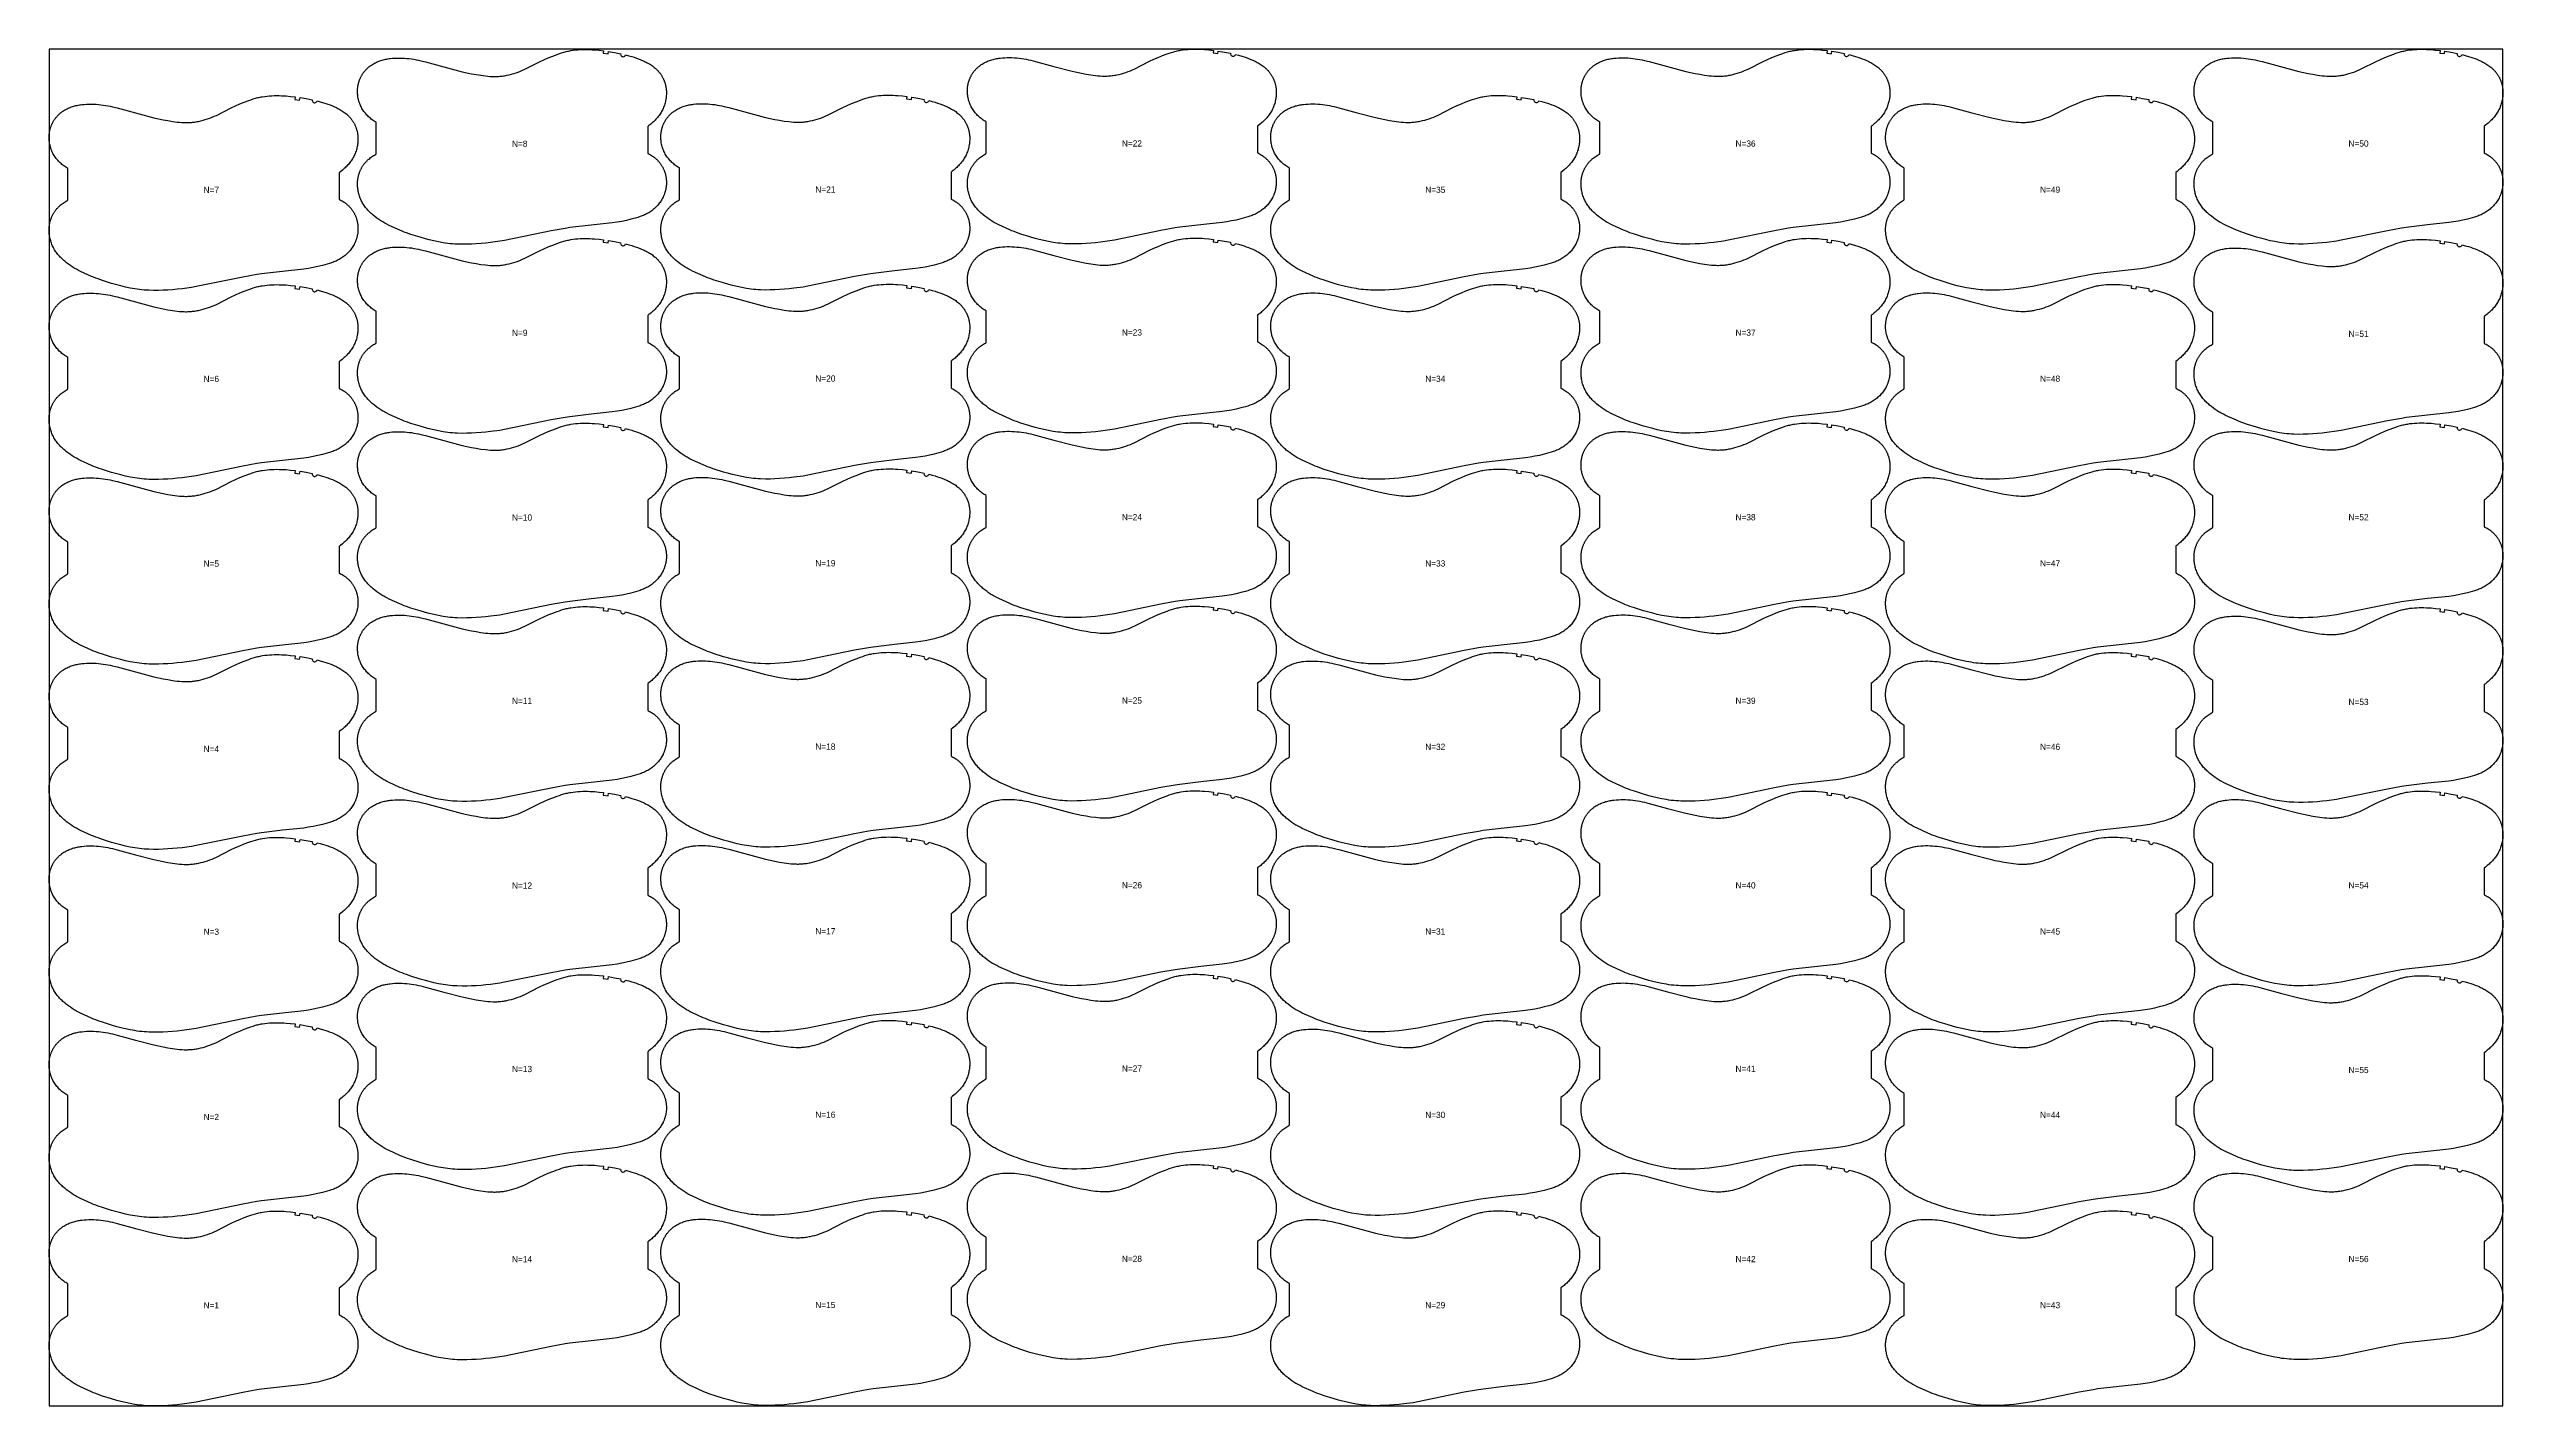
# Model space of a CAD drawing. Header units: inches. Extents: x 0 to 1972, y 0 to 1090.
import ezdxf

# ---------------------------------------------------------------- set-up
doc = ezdxf.new("R2010")
doc.units = ezdxf.units.IN

msp = doc.modelspace()

# ---------------------------------------------------------------- texts
at = {"layer": '1'}
for s, p in [('N=8', (372.3947, 1010.997)), ('N=22', (862.3947, 1011.334)), ('N=36', (1355.3947, 1011.171)), ('N=50', (1847.8947, 1011.201)), ('N=7', (124.5947, 973.969)), ('N=21', (616.0947, 974.306)), ('N=35', (1106.0947, 974.143)), ('N=49', (1600.0947, 974.167)), ('N=9', (372.3947, 859.205)), ('N=23', (862.3947, 859.542)), ('N=37', (1355.3947, 859.379)), ('N=51', (1847.8947, 858.409)), ('N=6', (124.5947, 822.177)), ('N=20', (616.0947, 822.514)), ('N=34', (1106.0947, 822.351)), ('N=48', (1600.0947, 822.375)), ('N=10', (372.3947, 710.913)), ('N=24', (862.3947, 711.25)), ('N=38', (1355.3947, 711.087)), ('N=52', (1847.8947, 711.117)), ('N=5', (124.5947, 673.885)), ('N=19', (616.0947, 674.222)), ('N=33', (1106.0947, 674.059)), ('N=47', (1600.0947, 674.083)), ('N=11', (372.3947, 563.621)), ('N=25', (862.3947, 563.958)), ('N=39', (1355.3947, 563.795)), ('N=53', (1847.8947, 562.825)), ('N=4', (124.5947, 525.093)), ('N=18', (616.0947, 526.93)), ('N=32', (1106.0947, 526.767)), ('N=46', (1600.0947, 526.791)), ('N=12', (372.3947, 415.329)), ('N=26', (862.3947, 415.666)), ('N=40', (1355.3947, 415.503)), ('N=54', (1847.8947, 415.533)), ('N=3', (124.5947, 378.301)), ('N=17', (616.0947, 378.638)), ('N=31', (1106.0947, 378.475)), ('N=45', (1600.0947, 378.499)), ('N=13', (372.3947, 268.037)), ('N=27', (862.3947, 268.374)), ('N=41', (1355.3947, 268.211)), ('N=55', (1847.8947, 267.241)), ('N=2', (124.5947, 229.509)), ('N=16', (616.0947, 231.346)), ('N=30', (1106.0947, 231.183)), ('N=44', (1600.0947, 231.207)), ('N=14', (372.3947, 115.245)), ('N=28', (862.3947, 115.582)), ('N=42', (1355.3947, 115.419)), ('N=56', (1847.8947, 115.449)), ('N=1', (124.5947, 78.217)), ('N=15', (616.0947, 78.554)), ('N=29', (1106.0947, 78.391)), ('N=43', (1600.0947, 78.415))]:
    msp.add_text(s, height=5, dxfattribs=at).set_placement(p)

# ---------------------------------------------------------------- linework, layer by layer
at = {"layer": '1'}
for points in [[(0.5, 0), (1971.9894, 0), (1971.9894, 1089.551), (0.5, 1089.551), (0.5, 0)], [(459.7463, 1085.8836), (459.703, 1085.2626), (459.8529, 1084.6583), (460.1812, 1084.1294), (460.6563, 1083.7271), (461.2321, 1083.4903), (461.8528, 1083.4421), (462.4583, 1083.5871), (462.9898, 1083.9112), (463.3959, 1084.3831), (463.6372, 1084.957), (466.207, 1084.2705), (468.761, 1083.5257), (470.5823, 1082.9537), (472.3914, 1082.3446), (474.1848, 1081.6925), (475.959, 1080.9911), (477.7105, 1080.2347), (478.5764, 1079.8343), (479.4349, 1079.4185), (480.2856, 1078.9866), (481.1279, 1078.5382), (481.9612, 1078.0726), (482.7849, 1077.5893), (483.5984, 1077.0878), (484.3998, 1076.5669), (485.1872, 1076.0258), (485.9588, 1075.4635), (486.7125, 1074.8788), (487.4466, 1074.2707), (487.8056, 1073.9576), (488.1589, 1073.6383), (488.5064, 1073.3127), (488.8477, 1072.9805), (489.1827, 1072.6418), (489.5112, 1072.2967), (489.8332, 1071.9453), (490.1485, 1071.5878), (490.4571, 1071.2242), (490.7589, 1070.8549), (491.0539, 1070.4799), (491.3419, 1070.0994), (491.6228, 1069.7136), (491.8966, 1069.3226), (492.1632, 1068.9265), (492.4225, 1068.5256), (492.6745, 1068.12), (492.9189, 1067.7098), (493.1559, 1067.2952), (493.3852, 1066.8763), (493.6067, 1066.4534), (493.8206, 1066.0265), (494.0265, 1065.5959), (494.2246, 1065.1616), (494.4148, 1064.7238), (494.5969, 1064.2826), (494.7709, 1063.8383), (494.9368, 1063.3909), (495.0945, 1062.9406), (495.244, 1062.4875), (495.3851, 1062.0319), (495.5178, 1061.5737), (495.6421, 1061.1133), (495.7579, 1060.6507), (495.8651, 1060.1861), (495.9637, 1059.7196), (496.0537, 1059.2514), (496.135, 1058.7816), (496.2077, 1058.3104), (496.272, 1057.8379), (496.3279, 1057.3643), (496.3754, 1056.8897), (496.4458, 1055.9382), (496.4836, 1054.9846), (496.4894, 1054.0301), (496.4638, 1053.0758), (496.4074, 1052.123), (496.3206, 1051.1728), (496.204, 1050.2259), (496.0579, 1049.2832), (495.8829, 1048.3454), (495.6792, 1047.4131), (495.4475, 1046.4873), (495.188, 1045.5685), (494.9012, 1044.6576), (494.5875, 1043.7554), (494.247, 1042.863), (493.8795, 1041.9814), (493.4851, 1041.1119), (493.0637, 1040.2557), (492.6153, 1039.4138), (492.1398, 1038.5875), (491.6372, 1037.778), (491.1078, 1036.986), (490.5529, 1036.2116), (489.9743, 1035.4542), (489.3734, 1034.7136), (488.7521, 1033.9892), (488.1119, 1033.2809), (487.4545, 1032.5881), (486.7816, 1031.9105), (486.0947, 1031.2477), (485.3947, 1030.5991), (484.6822, 1029.9644), (483.9581, 1029.3429), (482.4778, 1028.1378), (481.4894, 1027.3839), (481.4894, 1005.8395), (482.0608, 1005.5657), (482.9074, 1005.1258), (483.7394, 1004.6581), (484.5554, 1004.1626), (485.354, 1003.6396), (485.7463, 1003.3679), (486.1339, 1003.0894), (486.5164, 1002.8041), (486.8937, 1002.512), (487.2656, 1002.2133), (487.632, 1001.9079), (487.9928, 1001.5958), (488.3476, 1001.2771), (488.6964, 1000.9519), (489.039, 1000.62), (489.3752, 1000.2816), (489.7049, 999.9368), (490.028, 999.5858), (490.3444, 999.2286), (490.6539, 998.8655), (490.9564, 998.4965), (491.2518, 998.1217), (491.54, 997.7414), (491.8209, 997.3557), (492.0943, 996.9647), (492.3601, 996.5685), (492.6183, 996.1672), (492.8686, 995.7611), (493.111, 995.3502), (493.3454, 994.9348), (493.5716, 994.5148), (493.7895, 994.0905), (493.9991, 993.6621), (494.2004, 993.2297), (494.3933, 992.7934), (494.5778, 992.3535), (494.754, 991.9102), (494.9217, 991.4636), (495.081, 991.0138), (495.2318, 990.5612), (495.3742, 990.1057), (495.508, 989.6477), (495.6333, 989.1872), (495.7501, 988.7246), (495.8583, 988.2598), (495.958, 987.7932), (496.049, 987.3248), (496.1314, 986.8549), (496.2051, 986.3837), (496.2704, 985.9111), (496.327, 985.4375), (496.3752, 984.9629), (496.4149, 984.4875), (496.4461, 984.0115), (496.4689, 983.5349), (496.4834, 983.058), (496.4894, 982.5809), (496.4766, 981.6265), (496.4307, 980.673), (496.3519, 979.7216), (496.2406, 978.7734), (496.0966, 977.8296), (495.9202, 976.8916), (495.7113, 975.9603), (495.5947, 975.4977), (495.4699, 975.0372), (495.3371, 974.5791), (495.1962, 974.1234), (495.0472, 973.6704), (494.8902, 973.2202), (494.725, 972.7729), (494.5518, 972.3287), (494.3706, 971.8877), (494.1814, 971.4501), (493.9844, 971.0158), (493.7797, 970.5852), (493.3477, 969.7347), (492.8864, 968.8995), (492.3969, 968.0802), (491.8801, 967.2776), (491.3369, 966.4925), (490.7685, 965.7255), (490.1758, 964.9775), (489.5594, 964.2489), (488.9203, 963.5404), (488.259, 962.8525), (487.5764, 962.1859), (486.8731, 961.541), (486.1499, 960.9184), (485.4076, 960.3187), (484.6468, 959.7425), (483.8686, 959.1899), (483.0739, 958.6612), (482.2636, 958.1567), (481.4386, 957.6766), (480.6001, 957.2211), (479.7488, 956.7904), (478.8858, 956.3848), (478.0121, 956.0041), (477.1287, 955.6464), (476.2368, 955.3094), (475.3376, 954.9909), (473.5218, 954.3999), (471.6906, 953.8552), (468.0059, 952.8552), (464.2956, 951.9638), (460.5597, 951.1806), (456.801, 950.5156), (453.0237, 949.9718), (435.9483, 948.1136), (418.882, 946.174), (415.1112, 945.5861), (403.8452, 943.5377), (366.4626, 935.8221), (362.6968, 935.2004), (355.1344, 934.1552), (351.3416, 933.7276), (347.5404, 933.3817), (343.7327, 933.1156), (339.9207, 932.9247), (336.1054, 932.8101), (332.288, 932.78), (328.4723, 932.8649), (326.5664, 932.961), (324.6629, 933.0957), (322.7626, 933.2696), (320.8664, 933.4834), (318.9751, 933.7374), (317.089, 934.0289), (313.3332, 934.7113), (309.6, 935.5062), (305.8883, 936.3962), (302.8075, 937.2015), (298.5272, 938.4164), (291.2492, 940.7197), (287.6393, 941.9638), (285.8488, 942.6237), (284.0726, 943.3192), (282.3131, 944.0548), (273.63, 948.0198), (271.919, 948.8641), (270.2338, 949.756), (269.4036, 950.2245), (268.5821, 950.7084), (266.9647, 951.7198), (265.3808, 952.7847), (263.8297, 953.8981), (262.3116, 955.0561), (260.8313, 956.2612), (260.1072, 956.8827), (259.3948, 957.5174), (258.6947, 958.166), (258.0078, 958.8288), (257.3349, 959.5064), (256.6775, 960.1992), (256.0373, 960.9075), (255.416, 961.6319), (254.8152, 962.3725), (254.2365, 963.1299), (253.6816, 963.9043), (253.1522, 964.6963), (252.6496, 965.5058), (252.1742, 966.3321), (251.7257, 967.174), (251.3043, 968.0302), (250.9099, 968.8997), (250.5425, 969.7813), (250.2019, 970.6737), (249.8882, 971.5759), (249.6015, 972.4868), (249.342, 973.4056), (249.1102, 974.3314), (248.9065, 975.2637), (248.7315, 976.2015), (248.5854, 977.1442), (248.4688, 978.0911), (248.382, 979.0413), (248.3256, 979.9941), (248.3, 980.9484), (248.3058, 981.9029), (248.3436, 982.8565), (248.414, 983.808), (248.4615, 984.2826), (248.5174, 984.7562), (248.5817, 985.2287), (248.6544, 985.6999), (248.7358, 986.1697), (248.8257, 986.6379), (248.9243, 987.1044), (249.0315, 987.569), (249.1473, 988.0316), (249.2716, 988.492), (249.4043, 988.9502), (249.5455, 989.4058), (249.6949, 989.8589), (249.8526, 990.3092), (250.0185, 990.7566), (250.1925, 991.2009), (250.3747, 991.6421), (250.5648, 992.0799), (250.7629, 992.5142), (250.9689, 992.9448), (251.1827, 993.3717), (251.4043, 993.7946), (251.6336, 994.2135), (251.8705, 994.6281), (252.115, 995.0383), (252.3669, 995.4439), (252.6262, 995.8448), (252.8928, 996.2409), (253.1666, 996.6319), (253.4475, 997.0177), (253.7355, 997.3982), (254.0305, 997.7732), (254.3323, 998.1425), (254.6409, 998.5061), (254.9563, 998.8636), (255.2782, 999.215), (255.6067, 999.5601), (255.9417, 999.8988), (256.283, 1000.231), (256.6305, 1000.5566), (256.9838, 1000.8759), (257.3429, 1001.189), (258.0769, 1001.7971), (258.8306, 1002.3818), (259.6022, 1002.9441), (260.3897, 1003.4852), (261.1911, 1004.0061), (262.0045, 1004.5076), (262.8282, 1004.9909), (263.3, 1005.2545), (263.3, 1030.7878), (262.5259, 1031.2384), (261.7156, 1031.7429), (260.9208, 1032.2716), (260.1426, 1032.8242), (259.3818, 1033.4004), (258.6395, 1034.0001), (257.9163, 1034.6227), (257.213, 1035.2676), (256.5304, 1035.9342), (255.8691, 1036.6221), (255.23, 1037.3306), (254.6137, 1038.0592), (254.0209, 1038.8072), (253.4525, 1039.5742), (252.9094, 1040.3593), (252.3925, 1041.1619), (251.903, 1041.9812), (251.4417, 1042.8164), (251.0098, 1043.6669), (250.8051, 1044.0975), (250.608, 1044.5318), (250.4189, 1044.9694), (250.2376, 1045.4104), (250.0644, 1045.8546), (249.8992, 1046.3019), (249.7422, 1046.7521), (249.5932, 1047.2051), (249.4523, 1047.6608), (249.3195, 1048.1189), (249.1948, 1048.5794), (249.0781, 1049.042), (248.8692, 1049.9733), (248.6928, 1050.9113), (248.5489, 1051.8551), (248.4375, 1052.8033), (248.3587, 1053.7547), (248.3128, 1054.7082), (248.3, 1055.6626), (248.3061, 1056.1397), (248.3205, 1056.6166), (248.3433, 1057.0932), (248.3745, 1057.5692), (248.4142, 1058.0446), (248.4624, 1058.5192), (248.5191, 1058.9928), (248.5843, 1059.4654), (248.6581, 1059.9366), (248.7405, 1060.4065), (248.8315, 1060.8749), (248.9311, 1061.3415), (249.0393, 1061.8063), (249.1561, 1062.2689), (249.2814, 1062.7294), (249.4152, 1063.1874), (249.5576, 1063.6429), (249.7084, 1064.0955), (249.8677, 1064.5453), (250.0354, 1064.9919), (250.2116, 1065.4352), (250.3961, 1065.8751), (250.5891, 1066.3114), (250.7903, 1066.7438), (250.9999, 1067.1722), (251.2178, 1067.5965), (251.444, 1068.0165), (251.6784, 1068.4319), (251.9208, 1068.8428), (252.1711, 1069.2489), (252.4293, 1069.6501), (252.6951, 1070.0464), (252.9685, 1070.4374), (253.2494, 1070.8231), (253.5376, 1071.2034), (253.833, 1071.5782), (254.1355, 1071.9472), (254.445, 1072.3103), (254.7614, 1072.6675), (255.0845, 1073.0185), (255.4142, 1073.3633), (255.7504, 1073.7017), (256.093, 1074.0336), (256.4418, 1074.3588), (256.7967, 1074.6775), (257.1574, 1074.9896), (257.5238, 1075.295), (257.8957, 1075.5937), (258.2731, 1075.8858), (258.6556, 1076.1711), (259.0431, 1076.4496), (259.4354, 1076.7213), (260.2341, 1077.2443), (261.05, 1077.7398), (261.882, 1078.2075), (262.7287, 1078.6474), (263.5889, 1079.0597), (264.4617, 1079.4446), (265.346, 1079.8026), (266.2407, 1080.1338), (267.1448, 1080.4387), (268.0572, 1080.7176), (268.9769, 1080.9708), (269.903, 1081.1987), (270.8346, 1081.4025), (271.7711, 1081.5834), (272.7118, 1081.7429), (273.6562, 1081.882), (274.6035, 1082.0022), (276.5042, 1082.1908), (278.4092, 1082.3174), (280.3165, 1082.3846), (282.2246, 1082.3934), (284.1318, 1082.3451), (286.0368, 1082.2412), (287.9388, 1082.0855), (289.8367, 1081.8823), (291.7299, 1081.636), (293.6175, 1081.3502), (295.4985, 1081.0249), (297.3717, 1080.6593), (299.2361, 1080.2529), (302.939, 1079.3299), (317.6666, 1075.3031), (332.4332, 1071.4213), (336.1564, 1070.58), (339.8957, 1069.8134), (343.6488, 1069.1182), (347.4144, 1068.4969), (351.1967, 1067.9841), (353.0955, 1067.7825), (354.9984, 1067.6294), (356.9041, 1067.5355), (357.8576, 1067.514), (358.8112, 1067.5114), (359.7647, 1067.5286), (360.7179, 1067.5655), (361.6703, 1067.6218), (362.6215, 1067.6972), (363.5712, 1067.7912), (364.519, 1067.9034), (365.4645, 1068.0336), (366.4074, 1068.1813), (367.3472, 1068.3462), (368.2839, 1068.5277), (370.1472, 1068.9389), (371.9963, 1069.4111), (373.8303, 1069.9403), (375.6481, 1070.5236), (377.4476, 1071.1604), (379.2267, 1071.8509), (380.9832, 1072.5955), (382.7164, 1073.3921), (394.631, 1079.4356), (398.0963, 1081.0351), (401.6038, 1082.5415), (405.1419, 1083.9724), (408.7131, 1085.3206), (410.5133, 1085.9576), (412.3255, 1086.5582), (414.1521, 1087.1096), (415.0715, 1087.3631), (415.9953, 1087.5995), (416.9237, 1087.8178), (417.8563, 1088.018), (418.7929, 1088.2007), (419.7328, 1088.3662), (421.6211, 1088.6477), (423.5176, 1088.8664), (425.4193, 1089.0263), (427.3245, 1089.1334), (429.2321, 1089.1939), (431.1408, 1089.214), (433.0494, 1089.199), (434.9573, 1089.1491), (436.8637, 1089.0637), (438.768, 1088.942), (442.3606, 1088.6177), (445.9446, 1088.2002), (445.6947, 1086.2159), (449.6218, 1085.6865), (449.9088, 1087.6658), (454.836, 1086.8212), (459.7463, 1085.8836)], [(949.7463, 1086.2206), (949.703, 1085.5996), (949.8529, 1084.9953), (950.1812, 1084.4664), (950.6563, 1084.0641), (951.2321, 1083.8273), (951.8528, 1083.7791), (952.4583, 1083.9241), (952.9898, 1084.2482), (953.3959, 1084.7201), (953.6372, 1085.294), (956.207, 1084.6075), (958.761, 1083.8627), (960.5823, 1083.2907), (962.3914, 1082.6816), (964.1848, 1082.0295), (965.959, 1081.3281), (967.7105, 1080.5717), (968.5764, 1080.1713), (969.4349, 1079.7555), (970.2856, 1079.3236), (971.1279, 1078.8752), (971.9612, 1078.4096), (972.7849, 1077.9263), (973.5984, 1077.4248), (974.3998, 1076.9039), (975.1872, 1076.3628), (975.9588, 1075.8005), (976.7125, 1075.2158), (977.4466, 1074.6077), (977.8056, 1074.2946), (978.1589, 1073.9753), (978.5064, 1073.6497), (978.8477, 1073.3175), (979.1827, 1072.9788), (979.5112, 1072.6337), (979.8332, 1072.2823), (980.1485, 1071.9248), (980.4571, 1071.5612), (980.7589, 1071.1919), (981.0539, 1070.8169), (981.3419, 1070.4364), (981.6228, 1070.0506), (981.8966, 1069.6596), (982.1632, 1069.2635), (982.4225, 1068.8626), (982.6745, 1068.457), (982.9189, 1068.0468), (983.1559, 1067.6322), (983.3852, 1067.2133), (983.6067, 1066.7904), (983.8206, 1066.3635), (984.0265, 1065.9329), (984.2246, 1065.4986), (984.4148, 1065.0608), (984.5969, 1064.6196), (984.7709, 1064.1753), (984.9368, 1063.7279), (985.0945, 1063.2776), (985.244, 1062.8245), (985.3851, 1062.3689), (985.5178, 1061.9107), (985.6421, 1061.4503), (985.7579, 1060.9877), (985.8651, 1060.5231), (985.9637, 1060.0566), (986.0537, 1059.5884), (986.135, 1059.1186), (986.2077, 1058.6474), (986.272, 1058.1749), (986.3279, 1057.7013), (986.3754, 1057.2267), (986.4458, 1056.2752), (986.4836, 1055.3216), (986.4894, 1054.3671), (986.4638, 1053.4128), (986.4074, 1052.46), (986.3206, 1051.5098), (986.204, 1050.5629), (986.0579, 1049.6202), (985.8829, 1048.6824), (985.6792, 1047.7501), (985.4475, 1046.8243), (985.188, 1045.9055), (984.9012, 1044.9946), (984.5875, 1044.0924), (984.247, 1043.2), (983.8795, 1042.3184), (983.4851, 1041.4489), (983.0637, 1040.5927), (982.6153, 1039.7508), (982.1398, 1038.9245), (981.6372, 1038.115), (981.1078, 1037.323), (980.5529, 1036.5486), (979.9743, 1035.7912), (979.3734, 1035.0506), (978.7521, 1034.3262), (978.1119, 1033.6179), (977.4545, 1032.9251), (976.7816, 1032.2475), (976.0947, 1031.5847), (975.3947, 1030.9361), (974.6822, 1030.3014), (973.9581, 1029.6799), (972.4778, 1028.4748), (971.4894, 1027.7209), (971.4894, 1006.1765), (972.0608, 1005.9027), (972.9074, 1005.4628), (973.7394, 1004.9951), (974.5554, 1004.4996), (975.354, 1003.9766), (975.7463, 1003.7049), (976.1339, 1003.4264), (976.5164, 1003.1411), (976.8937, 1002.849), (977.2656, 1002.5503), (977.632, 1002.2449), (977.9928, 1001.9328), (978.3476, 1001.6141), (978.6964, 1001.2889), (979.039, 1000.957), (979.3752, 1000.6186), (979.7049, 1000.2738), (980.028, 999.9228), (980.3444, 999.5656), (980.6539, 999.2025), (980.9564, 998.8335), (981.2518, 998.4587), (981.54, 998.0784), (981.8209, 997.6927), (982.0943, 997.3017), (982.3601, 996.9055), (982.6183, 996.5042), (982.8686, 996.0981), (983.111, 995.6872), (983.3454, 995.2718), (983.5716, 994.8518), (983.7895, 994.4275), (983.9991, 993.9991), (984.2004, 993.5667), (984.3933, 993.1304), (984.5778, 992.6905), (984.754, 992.2472), (984.9217, 991.8006), (985.081, 991.3508), (985.2318, 990.8982), (985.3742, 990.4427), (985.508, 989.9847), (985.6333, 989.5242), (985.7501, 989.0616), (985.8583, 988.5968), (985.958, 988.1302), (986.049, 987.6618), (986.1314, 987.1919), (986.2051, 986.7207), (986.2704, 986.2481), (986.327, 985.7745), (986.3752, 985.2999), (986.4149, 984.8245), (986.4461, 984.3485), (986.4689, 983.8719), (986.4834, 983.395), (986.4894, 982.9179), (986.4766, 981.9635), (986.4307, 981.01), (986.3519, 980.0586), (986.2406, 979.1104), (986.0966, 978.1666), (985.9202, 977.2286), (985.7113, 976.2973), (985.5947, 975.8347), (985.4699, 975.3742), (985.3371, 974.9161), (985.1962, 974.4604), (985.0472, 974.0074), (984.8902, 973.5572), (984.725, 973.1099), (984.5518, 972.6657), (984.3706, 972.2247), (984.1814, 971.7871), (983.9844, 971.3528), (983.7797, 970.9222), (983.3477, 970.0717), (982.8864, 969.2365), (982.3969, 968.4172), (981.8801, 967.6146), (981.3369, 966.8295), (980.7685, 966.0625), (980.1758, 965.3145), (979.5594, 964.5859), (978.9203, 963.8774), (978.259, 963.1895), (977.5764, 962.5229), (976.8731, 961.878), (976.1499, 961.2554), (975.4076, 960.6557), (974.6468, 960.0795), (973.8686, 959.5269), (973.0739, 958.9982), (972.2636, 958.4937), (971.4386, 958.0136), (970.6001, 957.5581), (969.7488, 957.1274), (968.8858, 956.7218), (968.0121, 956.3411), (967.1287, 955.9834), (966.2368, 955.6464), (965.3376, 955.3279), (963.5218, 954.7369), (961.6906, 954.1922), (958.0059, 953.1922), (954.2956, 952.3008), (950.5597, 951.5176), (946.801, 950.8526), (943.0237, 950.3088), (925.9483, 948.4506), (908.882, 946.511), (905.1112, 945.9231), (893.8452, 943.8747), (856.4626, 936.1591), (852.6968, 935.5374), (845.1344, 934.4922), (841.3416, 934.0646), (837.5404, 933.7187), (833.7327, 933.4526), (829.9207, 933.2617), (826.1054, 933.1471), (822.288, 933.117), (818.4723, 933.2019), (816.5664, 933.298), (814.6629, 933.4327), (812.7626, 933.6066), (810.8664, 933.8204), (808.9751, 934.0744), (807.089, 934.3659), (803.3332, 935.0483), (799.6, 935.8432), (795.8883, 936.7332), (792.8075, 937.5385), (788.5272, 938.7534), (781.2492, 941.0567), (777.6393, 942.3008), (775.8488, 942.9607), (774.0726, 943.6562), (772.3131, 944.3918), (763.63, 948.3568), (761.919, 949.2011), (760.2338, 950.093), (759.4036, 950.5615), (758.5821, 951.0454), (756.9647, 952.0568), (755.3808, 953.1217), (753.8297, 954.2351), (752.3116, 955.3931), (750.8313, 956.5982), (750.1072, 957.2197), (749.3948, 957.8544), (748.6947, 958.503), (748.0078, 959.1658), (747.3349, 959.8434), (746.6775, 960.5362), (746.0373, 961.2445), (745.416, 961.9689), (744.8152, 962.7095), (744.2365, 963.4669), (743.6816, 964.2413), (743.1522, 965.0333), (742.6496, 965.8428), (742.1742, 966.6691), (741.7257, 967.511), (741.3043, 968.3672), (740.9099, 969.2367), (740.5425, 970.1183), (740.2019, 971.0107), (739.8882, 971.9129), (739.6015, 972.8238), (739.342, 973.7426), (739.1102, 974.6684), (738.9065, 975.6007), (738.7315, 976.5385), (738.5854, 977.4812), (738.4688, 978.4281), (738.382, 979.3783), (738.3256, 980.3311), (738.3, 981.2854), (738.3058, 982.2399), (738.3436, 983.1935), (738.414, 984.145), (738.4615, 984.6196), (738.5174, 985.0932), (738.5817, 985.5657), (738.6544, 986.0369), (738.7358, 986.5067), (738.8257, 986.9749), (738.9243, 987.4414), (739.0315, 987.906), (739.1473, 988.3686), (739.2716, 988.829), (739.4043, 989.2872), (739.5455, 989.7428), (739.6949, 990.1959), (739.8526, 990.6462), (740.0185, 991.0936), (740.1925, 991.5379), (740.3747, 991.9791), (740.5648, 992.4169), (740.7629, 992.8512), (740.9689, 993.2818), (741.1827, 993.7087), (741.4043, 994.1316), (741.6336, 994.5505), (741.8705, 994.9651), (742.115, 995.3753), (742.3669, 995.7809), (742.6262, 996.1818), (742.8928, 996.5779), (743.1666, 996.9689), (743.4475, 997.3547), (743.7355, 997.7352), (744.0305, 998.1102), (744.3323, 998.4795), (744.6409, 998.8431), (744.9563, 999.2006), (745.2782, 999.552), (745.6067, 999.8971), (745.9417, 1000.2358), (746.283, 1000.568), (746.6305, 1000.8936), (746.9838, 1001.2129), (747.3429, 1001.526), (748.0769, 1002.1341), (748.8306, 1002.7188), (749.6022, 1003.2811), (750.3897, 1003.8222), (751.1911, 1004.3431), (752.0045, 1004.8446), (752.8282, 1005.3279), (753.3, 1005.5915), (753.3, 1031.1248), (752.5259, 1031.5754), (751.7156, 1032.0799), (750.9208, 1032.6086), (750.1426, 1033.1612), (749.3818, 1033.7374), (748.6395, 1034.3371), (747.9163, 1034.9597), (747.213, 1035.6046), (746.5304, 1036.2712), (745.8691, 1036.9591), (745.23, 1037.6676), (744.6137, 1038.3962), (744.0209, 1039.1442), (743.4525, 1039.9112), (742.9094, 1040.6963), (742.3925, 1041.4989), (741.903, 1042.3182), (741.4417, 1043.1534), (741.0098, 1044.0039), (740.8051, 1044.4345), (740.608, 1044.8688), (740.4189, 1045.3064), (740.2376, 1045.7474), (740.0644, 1046.1916), (739.8992, 1046.6389), (739.7422, 1047.0891), (739.5932, 1047.5421), (739.4523, 1047.9978), (739.3195, 1048.4559), (739.1948, 1048.9164), (739.0781, 1049.379), (738.8692, 1050.3103), (738.6928, 1051.2483), (738.5489, 1052.1921), (738.4375, 1053.1403), (738.3587, 1054.0917), (738.3128, 1055.0452), (738.3, 1055.9996), (738.3061, 1056.4767), (738.3205, 1056.9536), (738.3433, 1057.4302), (738.3745, 1057.9062), (738.4142, 1058.3816), (738.4624, 1058.8562), (738.5191, 1059.3298), (738.5843, 1059.8024), (738.6581, 1060.2736), (738.7405, 1060.7435), (738.8315, 1061.2119), (738.9311, 1061.6785), (739.0393, 1062.1433), (739.1561, 1062.6059), (739.2814, 1063.0664), (739.4152, 1063.5244), (739.5576, 1063.9799), (739.7084, 1064.4325), (739.8677, 1064.8823), (740.0354, 1065.3289), (740.2116, 1065.7722), (740.3961, 1066.2121), (740.5891, 1066.6484), (740.7903, 1067.0808), (740.9999, 1067.5092), (741.2178, 1067.9335), (741.444, 1068.3535), (741.6784, 1068.7689), (741.9208, 1069.1798), (742.1711, 1069.5859), (742.4293, 1069.9871), (742.6951, 1070.3834), (742.9685, 1070.7744), (743.2494, 1071.1601), (743.5376, 1071.5404), (743.833, 1071.9152), (744.1355, 1072.2842), (744.445, 1072.6473), (744.7614, 1073.0045), (745.0845, 1073.3555), (745.4142, 1073.7003), (745.7504, 1074.0387), (746.093, 1074.3706), (746.4418, 1074.6958), (746.7967, 1075.0145), (747.1574, 1075.3266), (747.5238, 1075.632), (747.8957, 1075.9307), (748.2731, 1076.2228), (748.6556, 1076.5081), (749.0431, 1076.7866), (749.4354, 1077.0583), (750.2341, 1077.5813), (751.05, 1078.0768), (751.882, 1078.5445), (752.7287, 1078.9844), (753.5889, 1079.3967), (754.4617, 1079.7816), (755.346, 1080.1396), (756.2407, 1080.4708), (757.1448, 1080.7757), (758.0572, 1081.0546), (758.9769, 1081.3078), (759.903, 1081.5357), (760.8346, 1081.7395), (761.7711, 1081.9204), (762.7118, 1082.0799), (763.6562, 1082.219), (764.6035, 1082.3392), (766.5042, 1082.5278), (768.4092, 1082.6544), (770.3165, 1082.7216), (772.2246, 1082.7304), (774.1318, 1082.6821), (776.0368, 1082.5782), (777.9388, 1082.4225), (779.8367, 1082.2193), (781.7299, 1081.973), (783.6175, 1081.6872), (785.4985, 1081.3619), (787.3717, 1080.9963), (789.2361, 1080.5899), (792.939, 1079.6669), (807.6666, 1075.6401), (822.4332, 1071.7583), (826.1564, 1070.917), (829.8957, 1070.1504), (833.6488, 1069.4552), (837.4144, 1068.8339), (841.1967, 1068.3211), (843.0955, 1068.1195), (844.9984, 1067.9664), (846.9041, 1067.8725), (847.8576, 1067.851), (848.8112, 1067.8484), (849.7647, 1067.8656), (850.7179, 1067.9025), (851.6703, 1067.9588), (852.6215, 1068.0342), (853.5712, 1068.1282), (854.519, 1068.2404), (855.4645, 1068.3706), (856.4074, 1068.5183), (857.3472, 1068.6832), (858.2839, 1068.8647), (860.1472, 1069.2759), (861.9963, 1069.7481), (863.8303, 1070.2773), (865.6481, 1070.8606), (867.4476, 1071.4974), (869.2267, 1072.1879), (870.9832, 1072.9325), (872.7164, 1073.7291), (884.631, 1079.7726), (888.0963, 1081.3721), (891.6038, 1082.8785), (895.1419, 1084.3094), (898.7131, 1085.6576), (900.5133, 1086.2946), (902.3255, 1086.8952), (904.1521, 1087.4466), (905.0715, 1087.7001), (905.9953, 1087.9365), (906.9237, 1088.1548), (907.8563, 1088.355), (908.7929, 1088.5377), (909.7328, 1088.7032), (911.6211, 1088.9847), (913.5176, 1089.2034), (915.4193, 1089.3633), (917.3245, 1089.4704), (919.2321, 1089.5309), (921.1408, 1089.551), (923.0494, 1089.536), (924.9573, 1089.4861), (926.8637, 1089.4007), (928.768, 1089.279), (932.3606, 1088.9547), (935.9446, 1088.5372), (935.6947, 1086.5529), (939.6218, 1086.0235), (939.9088, 1088.0028), (944.836, 1087.1582), (949.7463, 1086.2206)], [(1442.7463, 1086.0576), (1442.703, 1085.4366), (1442.8529, 1084.8323), (1443.1812, 1084.3034), (1443.6563, 1083.9011), (1444.2321, 1083.6643), (1444.8528, 1083.6161), (1445.4583, 1083.7611), (1445.9898, 1084.0852), (1446.3959, 1084.5571), (1446.6372, 1085.131), (1449.207, 1084.4445), (1451.761, 1083.6997), (1453.5823, 1083.1277), (1455.3914, 1082.5186), (1457.1848, 1081.8665), (1458.959, 1081.1651), (1460.7105, 1080.4087), (1461.5764, 1080.0083), (1462.4349, 1079.5925), (1463.2856, 1079.1606), (1464.1279, 1078.7122), (1464.9612, 1078.2466), (1465.7849, 1077.7633), (1466.5984, 1077.2618), (1467.3998, 1076.7409), (1468.1872, 1076.1998), (1468.9588, 1075.6375), (1469.7125, 1075.0528), (1470.4466, 1074.4447), (1470.8056, 1074.1316), (1471.1589, 1073.8123), (1471.5064, 1073.4867), (1471.8477, 1073.1545), (1472.1827, 1072.8158), (1472.5112, 1072.4707), (1472.8332, 1072.1193), (1473.1485, 1071.7618), (1473.4571, 1071.3982), (1473.7589, 1071.0289), (1474.0539, 1070.6539), (1474.3419, 1070.2734), (1474.6228, 1069.8876), (1474.8966, 1069.4966), (1475.1632, 1069.1005), (1475.4225, 1068.6996), (1475.6745, 1068.294), (1475.9189, 1067.8838), (1476.1559, 1067.4692), (1476.3852, 1067.0503), (1476.6067, 1066.6274), (1476.8206, 1066.2005), (1477.0265, 1065.7699), (1477.2246, 1065.3356), (1477.4148, 1064.8978), (1477.5969, 1064.4566), (1477.7709, 1064.0123), (1477.9368, 1063.5649), (1478.0945, 1063.1146), (1478.244, 1062.6615), (1478.3851, 1062.2059), (1478.5178, 1061.7477), (1478.6421, 1061.2873), (1478.7579, 1060.8247), (1478.8651, 1060.3601), (1478.9637, 1059.8936), (1479.0537, 1059.4254), (1479.135, 1058.9556), (1479.2077, 1058.4844), (1479.272, 1058.0119), (1479.3279, 1057.5383), (1479.3754, 1057.0637), (1479.4458, 1056.1122), (1479.4836, 1055.1586), (1479.4894, 1054.2041), (1479.4638, 1053.2498), (1479.4074, 1052.297), (1479.3206, 1051.3468), (1479.204, 1050.3999), (1479.0579, 1049.4572), (1478.8829, 1048.5194), (1478.6792, 1047.5871), (1478.4475, 1046.6613), (1478.188, 1045.7425), (1477.9012, 1044.8316), (1477.5875, 1043.9294), (1477.247, 1043.037), (1476.8795, 1042.1554), (1476.4851, 1041.2859), (1476.0637, 1040.4297), (1475.6153, 1039.5878), (1475.1398, 1038.7615), (1474.6372, 1037.952), (1474.1078, 1037.16), (1473.5529, 1036.3856), (1472.9743, 1035.6282), (1472.3734, 1034.8876), (1471.7521, 1034.1632), (1471.1119, 1033.4549), (1470.4545, 1032.7621), (1469.7816, 1032.0845), (1469.0947, 1031.4217), (1468.3947, 1030.7731), (1467.6822, 1030.1384), (1466.9581, 1029.5169), (1465.4778, 1028.3118), (1464.4894, 1027.5579), (1464.4894, 1006.0135), (1465.0608, 1005.7397), (1465.9074, 1005.2998), (1466.7394, 1004.8321), (1467.5554, 1004.3366), (1468.354, 1003.8136), (1468.7463, 1003.5419), (1469.1339, 1003.2634), (1469.5164, 1002.9781), (1469.8937, 1002.686), (1470.2656, 1002.3873), (1470.632, 1002.0819), (1470.9928, 1001.7698), (1471.3476, 1001.4511), (1471.6964, 1001.1259), (1472.039, 1000.794), (1472.3752, 1000.4556), (1472.7049, 1000.1108), (1473.028, 999.7598), (1473.3444, 999.4026), (1473.6539, 999.0395), (1473.9564, 998.6705), (1474.2518, 998.2957), (1474.54, 997.9154), (1474.8209, 997.5297), (1475.0943, 997.1387), (1475.3601, 996.7425), (1475.6183, 996.3412), (1475.8686, 995.9351), (1476.111, 995.5242), (1476.3454, 995.1088), (1476.5716, 994.6888), (1476.7895, 994.2645), (1476.9991, 993.8361), (1477.2004, 993.4037), (1477.3933, 992.9674), (1477.5778, 992.5275), (1477.754, 992.0842), (1477.9217, 991.6376), (1478.081, 991.1878), (1478.2318, 990.7352), (1478.3742, 990.2797), (1478.508, 989.8217), (1478.6333, 989.3612), (1478.7501, 988.8986), (1478.8583, 988.4338), (1478.958, 987.9672), (1479.049, 987.4988), (1479.1314, 987.0289), (1479.2051, 986.5577), (1479.2704, 986.0851), (1479.327, 985.6115), (1479.3752, 985.1369), (1479.4149, 984.6615), (1479.4461, 984.1855), (1479.4689, 983.7089), (1479.4834, 983.232), (1479.4894, 982.7549), (1479.4766, 981.8005), (1479.4307, 980.847), (1479.3519, 979.8956), (1479.2406, 978.9474), (1479.0966, 978.0036), (1478.9202, 977.0656), (1478.7113, 976.1343), (1478.5947, 975.6717), (1478.4699, 975.2112), (1478.3371, 974.7531), (1478.1962, 974.2974), (1478.0472, 973.8444), (1477.8902, 973.3942), (1477.725, 972.9469), (1477.5518, 972.5027), (1477.3706, 972.0617), (1477.1814, 971.6241), (1476.9844, 971.1898), (1476.7797, 970.7592), (1476.3477, 969.9087), (1475.8864, 969.0735), (1475.3969, 968.2542), (1474.8801, 967.4516), (1474.3369, 966.6665), (1473.7685, 965.8995), (1473.1758, 965.1515), (1472.5594, 964.4229), (1471.9203, 963.7144), (1471.259, 963.0265), (1470.5764, 962.3599), (1469.8731, 961.715), (1469.1499, 961.0924), (1468.4076, 960.4927), (1467.6468, 959.9165), (1466.8686, 959.3639), (1466.0739, 958.8352), (1465.2636, 958.3307), (1464.4386, 957.8506), (1463.6001, 957.3951), (1462.7488, 956.9644), (1461.8858, 956.5588), (1461.0121, 956.1781), (1460.1287, 955.8204), (1459.2368, 955.4834), (1458.3376, 955.1649), (1456.5218, 954.5739), (1454.6906, 954.0292), (1451.0059, 953.0292), (1447.2956, 952.1378), (1443.5597, 951.3546), (1439.801, 950.6896), (1436.0237, 950.1458), (1418.9483, 948.2876), (1401.882, 946.348), (1398.1112, 945.7601), (1386.8452, 943.7117), (1349.4626, 935.9961), (1345.6968, 935.3744), (1338.1344, 934.3292), (1334.3416, 933.9016), (1330.5404, 933.5557), (1326.7327, 933.2896), (1322.9207, 933.0987), (1319.1054, 932.9841), (1315.288, 932.954), (1311.4723, 933.0389), (1309.5664, 933.135), (1307.6629, 933.2697), (1305.7626, 933.4436), (1303.8664, 933.6574), (1301.9751, 933.9114), (1300.089, 934.2029), (1296.3332, 934.8853), (1292.6, 935.6802), (1288.8883, 936.5702), (1285.8075, 937.3755), (1281.5272, 938.5904), (1274.2492, 940.8937), (1270.6393, 942.1378), (1268.8488, 942.7977), (1267.0726, 943.4932), (1265.3131, 944.2288), (1256.63, 948.1938), (1254.919, 949.0381), (1253.2338, 949.93), (1252.4036, 950.3985), (1251.5821, 950.8824), (1249.9647, 951.8938), (1248.3808, 952.9587), (1246.8297, 954.0721), (1245.3116, 955.2301), (1243.8313, 956.4352), (1243.1072, 957.0567), (1242.3948, 957.6914), (1241.6947, 958.34), (1241.0078, 959.0028), (1240.3349, 959.6804), (1239.6775, 960.3732), (1239.0373, 961.0815), (1238.416, 961.8059), (1237.8152, 962.5465), (1237.2365, 963.3039), (1236.6816, 964.0783), (1236.1522, 964.8703), (1235.6496, 965.6798), (1235.1742, 966.5061), (1234.7257, 967.348), (1234.3043, 968.2042), (1233.9099, 969.0737), (1233.5425, 969.9553), (1233.2019, 970.8477), (1232.8882, 971.7499), (1232.6015, 972.6608), (1232.342, 973.5796), (1232.1102, 974.5054), (1231.9065, 975.4377), (1231.7315, 976.3755), (1231.5854, 977.3182), (1231.4688, 978.2651), (1231.382, 979.2153), (1231.3256, 980.1681), (1231.3, 981.1224), (1231.3058, 982.0769), (1231.3436, 983.0305), (1231.414, 983.982), (1231.4615, 984.4566), (1231.5174, 984.9302), (1231.5817, 985.4027), (1231.6544, 985.8739), (1231.7358, 986.3437), (1231.8257, 986.8119), (1231.9243, 987.2784), (1232.0315, 987.743), (1232.1473, 988.2056), (1232.2716, 988.666), (1232.4043, 989.1242), (1232.5455, 989.5798), (1232.6949, 990.0329), (1232.8526, 990.4832), (1233.0185, 990.9306), (1233.1925, 991.3749), (1233.3747, 991.8161), (1233.5648, 992.2539), (1233.7629, 992.6882), (1233.9689, 993.1188), (1234.1827, 993.5457), (1234.4043, 993.9686), (1234.6336, 994.3875), (1234.8705, 994.8021), (1235.115, 995.2123), (1235.3669, 995.6179), (1235.6262, 996.0188), (1235.8928, 996.4149), (1236.1666, 996.8059), (1236.4475, 997.1917), (1236.7355, 997.5722), (1237.0305, 997.9472), (1237.3323, 998.3165), (1237.6409, 998.6801), (1237.9563, 999.0376), (1238.2782, 999.389), (1238.6067, 999.7341), (1238.9417, 1000.0728), (1239.283, 1000.405), (1239.6305, 1000.7306), (1239.9838, 1001.0499), (1240.3429, 1001.363), (1241.0769, 1001.9711), (1241.8306, 1002.5558), (1242.6022, 1003.1181), (1243.3897, 1003.6592), (1244.1911, 1004.1801), (1245.0045, 1004.6816), (1245.8282, 1005.1649), (1246.3, 1005.4285), (1246.3, 1030.9618), (1245.5259, 1031.4124), (1244.7156, 1031.9169), (1243.9208, 1032.4456), (1243.1426, 1032.9982), (1242.3818, 1033.5744), (1241.6395, 1034.1741), (1240.9163, 1034.7967), (1240.213, 1035.4416), (1239.5304, 1036.1082), (1238.8691, 1036.7961), (1238.23, 1037.5046), (1237.6137, 1038.2332), (1237.0209, 1038.9812), (1236.4525, 1039.7482), (1235.9094, 1040.5333), (1235.3925, 1041.3359), (1234.903, 1042.1552), (1234.4417, 1042.9904), (1234.0098, 1043.8409), (1233.8051, 1044.2715), (1233.608, 1044.7058), (1233.4189, 1045.1434), (1233.2376, 1045.5844), (1233.0644, 1046.0286), (1232.8992, 1046.4759), (1232.7422, 1046.9261), (1232.5932, 1047.3791), (1232.4523, 1047.8348), (1232.3195, 1048.2929), (1232.1948, 1048.7534), (1232.0781, 1049.216), (1231.8692, 1050.1473), (1231.6928, 1051.0853), (1231.5489, 1052.0291), (1231.4375, 1052.9773), (1231.3587, 1053.9287), (1231.3128, 1054.8822), (1231.3, 1055.8366), (1231.3061, 1056.3137), (1231.3205, 1056.7906), (1231.3433, 1057.2672), (1231.3745, 1057.7432), (1231.4142, 1058.2186), (1231.4624, 1058.6932), (1231.5191, 1059.1668), (1231.5843, 1059.6394), (1231.6581, 1060.1106), (1231.7405, 1060.5805), (1231.8315, 1061.0489), (1231.9311, 1061.5155), (1232.0393, 1061.9803), (1232.1561, 1062.4429), (1232.2814, 1062.9034), (1232.4152, 1063.3614), (1232.5576, 1063.8169), (1232.7084, 1064.2695), (1232.8677, 1064.7193), (1233.0354, 1065.1659), (1233.2116, 1065.6092), (1233.3961, 1066.0491), (1233.5891, 1066.4854), (1233.7903, 1066.9178), (1233.9999, 1067.3462), (1234.2178, 1067.7705), (1234.444, 1068.1905), (1234.6784, 1068.6059), (1234.9208, 1069.0168), (1235.1711, 1069.4229), (1235.4293, 1069.8241), (1235.6951, 1070.2204), (1235.9685, 1070.6114), (1236.2494, 1070.9971), (1236.5376, 1071.3774), (1236.833, 1071.7522), (1237.1355, 1072.1212), (1237.445, 1072.4843), (1237.7614, 1072.8415), (1238.0845, 1073.1925), (1238.4142, 1073.5373), (1238.7504, 1073.8757), (1239.093, 1074.2076), (1239.4418, 1074.5328), (1239.7967, 1074.8515), (1240.1574, 1075.1636), (1240.5238, 1075.469), (1240.8957, 1075.7677), (1241.2731, 1076.0598), (1241.6556, 1076.3451), (1242.0431, 1076.6236), (1242.4354, 1076.8953), (1243.2341, 1077.4183), (1244.05, 1077.9138), (1244.882, 1078.3815), (1245.7287, 1078.8214), (1246.5889, 1079.2337), (1247.4617, 1079.6186), (1248.346, 1079.9766), (1249.2407, 1080.3078), (1250.1448, 1080.6127), (1251.0572, 1080.8916), (1251.9769, 1081.1448), (1252.903, 1081.3727), (1253.8346, 1081.5765), (1254.7711, 1081.7574), (1255.7118, 1081.9169), (1256.6562, 1082.056), (1257.6035, 1082.1762), (1259.5042, 1082.3648), (1261.4092, 1082.4914), (1263.3165, 1082.5586), (1265.2246, 1082.5674), (1267.1318, 1082.5191), (1269.0368, 1082.4152), (1270.9388, 1082.2595), (1272.8367, 1082.0563), (1274.7299, 1081.81), (1276.6175, 1081.5242), (1278.4985, 1081.1989), (1280.3717, 1080.8333), (1282.2361, 1080.4269), (1285.939, 1079.5039), (1300.6666, 1075.4771), (1315.4332, 1071.5953), (1319.1564, 1070.754), (1322.8957, 1069.9874), (1326.6488, 1069.2922), (1330.4144, 1068.6709), (1334.1967, 1068.1581), (1336.0955, 1067.9565), (1337.9984, 1067.8034), (1339.9041, 1067.7095), (1340.8576, 1067.688), (1341.8112, 1067.6854), (1342.7647, 1067.7026), (1343.7179, 1067.7395), (1344.6703, 1067.7958), (1345.6215, 1067.8712), (1346.5712, 1067.9652), (1347.519, 1068.0774), (1348.4645, 1068.2076), (1349.4074, 1068.3553), (1350.3472, 1068.5202), (1351.2839, 1068.7017), (1353.1472, 1069.1129), (1354.9963, 1069.5851), (1356.8303, 1070.1143), (1358.6481, 1070.6976), (1360.4476, 1071.3344), (1362.2267, 1072.0249), (1363.9832, 1072.7695), (1365.7164, 1073.5661), (1377.631, 1079.6096), (1381.0963, 1081.2091), (1384.6038, 1082.7155), (1388.1419, 1084.1464), (1391.7131, 1085.4946), (1393.5133, 1086.1316), (1395.3255, 1086.7322), (1397.1521, 1087.2836), (1398.0715, 1087.5371), (1398.9953, 1087.7735), (1399.9237, 1087.9918), (1400.8563, 1088.192), (1401.7929, 1088.3747), (1402.7328, 1088.5402), (1404.6211, 1088.8217), (1406.5176, 1089.0404), (1408.4193, 1089.2003), (1410.3245, 1089.3074), (1412.2321, 1089.3679), (1414.1408, 1089.388), (1416.0494, 1089.373), (1417.9573, 1089.3231), (1419.8637, 1089.2377), (1421.768, 1089.116), (1425.3606, 1088.7917), (1428.9446, 1088.3742), (1428.6947, 1086.3899), (1432.6218, 1085.8605), (1432.9088, 1087.8398), (1437.836, 1086.9952), (1442.7463, 1086.0576)], [(1935.2463, 1086.0876), (1935.203, 1085.4666), (1935.3529, 1084.8623), (1935.6812, 1084.3334), (1936.1563, 1083.9311), (1936.7321, 1083.6943), (1937.3528, 1083.6461), (1937.9583, 1083.7911), (1938.4898, 1084.1152), (1938.8959, 1084.5871), (1939.1372, 1085.161), (1941.707, 1084.4745), (1944.261, 1083.7297), (1946.0823, 1083.1577), (1947.8914, 1082.5486), (1949.6848, 1081.8965), (1951.459, 1081.1951), (1953.2105, 1080.4387), (1954.0764, 1080.0383), (1954.9349, 1079.6225), (1955.7856, 1079.1906), (1956.6279, 1078.7422), (1957.4612, 1078.2766), (1958.2849, 1077.7933), (1959.0984, 1077.2918), (1959.8998, 1076.7709), (1960.6872, 1076.2298), (1961.4588, 1075.6675), (1962.2125, 1075.0828), (1962.9466, 1074.4747), (1963.3056, 1074.1616), (1963.6589, 1073.8423), (1964.0064, 1073.5167), (1964.3477, 1073.1845), (1964.6827, 1072.8458), (1965.0112, 1072.5007), (1965.3332, 1072.1493), (1965.6485, 1071.7918), (1965.9571, 1071.4282), (1966.2589, 1071.0589), (1966.5539, 1070.6839), (1966.8419, 1070.3034), (1967.1228, 1069.9176), (1967.3966, 1069.5266), (1967.6632, 1069.1305), (1967.9225, 1068.7296), (1968.1745, 1068.324), (1968.4189, 1067.9138), (1968.6559, 1067.4992), (1968.8852, 1067.0803), (1969.1067, 1066.6574), (1969.3206, 1066.2305), (1969.5265, 1065.7999), (1969.7246, 1065.3656), (1969.9148, 1064.9278), (1970.0969, 1064.4866), (1970.2709, 1064.0423), (1970.4368, 1063.5949), (1970.5945, 1063.1446), (1970.744, 1062.6915), (1970.8851, 1062.2359), (1971.0178, 1061.7777), (1971.1421, 1061.3173), (1971.2579, 1060.8547), (1971.3651, 1060.3901), (1971.4637, 1059.9236), (1971.5537, 1059.4554), (1971.635, 1058.9856), (1971.7077, 1058.5144), (1971.772, 1058.0419), (1971.8279, 1057.5683), (1971.8754, 1057.0937), (1971.9458, 1056.1422), (1971.9836, 1055.1886), (1971.9894, 1054.2341), (1971.9638, 1053.2798), (1971.9074, 1052.327), (1971.8206, 1051.3768), (1971.704, 1050.4299), (1971.5579, 1049.4872), (1971.3829, 1048.5494), (1971.1792, 1047.6171), (1970.9475, 1046.6913), (1970.688, 1045.7725), (1970.4012, 1044.8616), (1970.0875, 1043.9594), (1969.747, 1043.067), (1969.3795, 1042.1854), (1968.9851, 1041.3159), (1968.5637, 1040.4597), (1968.1153, 1039.6178), (1967.6398, 1038.7915), (1967.1372, 1037.982), (1966.6078, 1037.19), (1966.0529, 1036.4156), (1965.4743, 1035.6582), (1964.8734, 1034.9176), (1964.2521, 1034.1932), (1963.6119, 1033.4849), (1962.9545, 1032.7921), (1962.2816, 1032.1145), (1961.5947, 1031.4517), (1960.8947, 1030.8031), (1960.1822, 1030.1684), (1959.4581, 1029.5469), (1957.9778, 1028.3418), (1956.9894, 1027.5879), (1956.9894, 1006.0435), (1957.5608, 1005.7697), (1958.4074, 1005.3298), (1959.2394, 1004.8621), (1960.0554, 1004.3666), (1960.854, 1003.8436), (1961.2463, 1003.5719), (1961.6339, 1003.2934), (1962.0164, 1003.0081), (1962.3937, 1002.716), (1962.7656, 1002.4173), (1963.132, 1002.1119), (1963.4928, 1001.7998), (1963.8476, 1001.4811), (1964.1964, 1001.1559), (1964.539, 1000.824), (1964.8752, 1000.4856), (1965.2049, 1000.1408), (1965.528, 999.7898), (1965.8444, 999.4326), (1966.1539, 999.0695), (1966.4564, 998.7005), (1966.7518, 998.3257), (1967.04, 997.9454), (1967.3209, 997.5597), (1967.5943, 997.1687), (1967.8601, 996.7725), (1968.1183, 996.3712), (1968.3686, 995.9651), (1968.611, 995.5542), (1968.8454, 995.1388), (1969.0716, 994.7188), (1969.2895, 994.2945), (1969.4991, 993.8661), (1969.7004, 993.4337), (1969.8933, 992.9974), (1970.0778, 992.5575), (1970.254, 992.1142), (1970.4217, 991.6676), (1970.581, 991.2178), (1970.7318, 990.7652), (1970.8742, 990.3097), (1971.008, 989.8517), (1971.1333, 989.3912), (1971.2501, 988.9286), (1971.3583, 988.4638), (1971.458, 987.9972), (1971.549, 987.5288), (1971.6314, 987.0589), (1971.7051, 986.5877), (1971.7704, 986.1151), (1971.827, 985.6415), (1971.8752, 985.1669), (1971.9149, 984.6915), (1971.9461, 984.2155), (1971.9689, 983.7389), (1971.9834, 983.262), (1971.9894, 982.7849), (1971.9766, 981.8305), (1971.9307, 980.877), (1971.8519, 979.9256), (1971.7406, 978.9774), (1971.5966, 978.0336), (1971.4202, 977.0956), (1971.2113, 976.1643), (1971.0947, 975.7017), (1970.9699, 975.2412), (1970.8371, 974.7831), (1970.6962, 974.3274), (1970.5472, 973.8744), (1970.3902, 973.4242), (1970.225, 972.9769), (1970.0518, 972.5327), (1969.8706, 972.0917), (1969.6814, 971.6541), (1969.4844, 971.2198), (1969.2797, 970.7892), (1968.8477, 969.9387), (1968.3864, 969.1035), (1967.8969, 968.2842), (1967.3801, 967.4816), (1966.8369, 966.6965), (1966.2685, 965.9295), (1965.6758, 965.1815), (1965.0594, 964.4529), (1964.4203, 963.7444), (1963.759, 963.0565), (1963.0764, 962.3899), (1962.3731, 961.745), (1961.6499, 961.1224), (1960.9076, 960.5227), (1960.1468, 959.9465), (1959.3686, 959.3939), (1958.5739, 958.8652), (1957.7636, 958.3607), (1956.9386, 957.8806), (1956.1001, 957.4251), (1955.2488, 956.9944), (1954.3858, 956.5888), (1953.5121, 956.2081), (1952.6287, 955.8504), (1951.7368, 955.5134), (1950.8376, 955.1949), (1949.0218, 954.6039), (1947.1906, 954.0592), (1943.5059, 953.0592), (1939.7956, 952.1678), (1936.0597, 951.3846), (1932.301, 950.7196), (1928.5237, 950.1758), (1911.4483, 948.3176), (1894.382, 946.378), (1890.6112, 945.7901), (1879.3452, 943.7417), (1841.9626, 936.0261), (1838.1968, 935.4044), (1830.6344, 934.3592), (1826.8416, 933.9316), (1823.0404, 933.5857), (1819.2327, 933.3196), (1815.4207, 933.1287), (1811.6054, 933.0141), (1807.788, 932.984), (1803.9723, 933.0689), (1802.0664, 933.165), (1800.1629, 933.2997), (1798.2626, 933.4736), (1796.3664, 933.6874), (1794.4751, 933.9414), (1792.589, 934.2329), (1788.8332, 934.9153), (1785.1, 935.7102), (1781.3883, 936.6002), (1778.3075, 937.4055), (1774.0272, 938.6204), (1766.7492, 940.9237), (1763.1393, 942.1678), (1761.3488, 942.8277), (1759.5726, 943.5232), (1757.8131, 944.2588), (1749.13, 948.2238), (1747.419, 949.0681), (1745.7338, 949.96), (1744.9036, 950.4285), (1744.0821, 950.9124), (1742.4647, 951.9238), (1740.8808, 952.9887), (1739.3297, 954.1021), (1737.8116, 955.2601), (1736.3313, 956.4652), (1735.6072, 957.0867), (1734.8948, 957.7214), (1734.1947, 958.37), (1733.5078, 959.0328), (1732.8349, 959.7104), (1732.1775, 960.4032), (1731.5373, 961.1115), (1730.916, 961.8359), (1730.3152, 962.5765), (1729.7365, 963.3339), (1729.1816, 964.1083), (1728.6522, 964.9003), (1728.1496, 965.7098), (1727.6742, 966.5361), (1727.2257, 967.378), (1726.8043, 968.2342), (1726.4099, 969.1037), (1726.0425, 969.9853), (1725.7019, 970.8777), (1725.3882, 971.7799), (1725.1015, 972.6908), (1724.842, 973.6096), (1724.6102, 974.5354), (1724.4065, 975.4677), (1724.2315, 976.4055), (1724.0854, 977.3482), (1723.9688, 978.2951), (1723.882, 979.2453), (1723.8256, 980.1981), (1723.8, 981.1524), (1723.8058, 982.1069), (1723.8436, 983.0605), (1723.914, 984.012), (1723.9615, 984.4866), (1724.0174, 984.9602), (1724.0817, 985.4327), (1724.1544, 985.9039), (1724.2358, 986.3737), (1724.3257, 986.8419), (1724.4243, 987.3084), (1724.5315, 987.773), (1724.6473, 988.2356), (1724.7716, 988.696), (1724.9043, 989.1542), (1725.0455, 989.6098), (1725.1949, 990.0629), (1725.3526, 990.5132), (1725.5185, 990.9606), (1725.6925, 991.4049), (1725.8747, 991.8461), (1726.0648, 992.2839), (1726.2629, 992.7182), (1726.4689, 993.1488), (1726.6827, 993.5757), (1726.9043, 993.9986), (1727.1336, 994.4175), (1727.3705, 994.8321), (1727.615, 995.2423), (1727.8669, 995.6479), (1728.1262, 996.0488), (1728.3928, 996.4449), (1728.6666, 996.8359), (1728.9475, 997.2217), (1729.2355, 997.6022), (1729.5305, 997.9772), (1729.8323, 998.3465), (1730.1409, 998.7101), (1730.4563, 999.0676), (1730.7782, 999.419), (1731.1067, 999.7641), (1731.4417, 1000.1028), (1731.783, 1000.435), (1732.1305, 1000.7606), (1732.4838, 1001.0799), (1732.8429, 1001.393), (1733.5769, 1002.0011), (1734.3306, 1002.5858), (1735.1022, 1003.1481), (1735.8897, 1003.6892), (1736.6911, 1004.2101), (1737.5045, 1004.7116), (1738.3282, 1005.1949), (1738.8, 1005.4585), (1738.8, 1030.9918), (1738.0259, 1031.4424), (1737.2156, 1031.9469), (1736.4208, 1032.4756), (1735.6426, 1033.0282), (1734.8818, 1033.6044), (1734.1395, 1034.2041), (1733.4163, 1034.8267), (1732.713, 1035.4716), (1732.0304, 1036.1382), (1731.3691, 1036.8261), (1730.73, 1037.5346), (1730.1137, 1038.2632), (1729.5209, 1039.0112), (1728.9525, 1039.7782), (1728.4094, 1040.5633), (1727.8925, 1041.3659), (1727.403, 1042.1852), (1726.9417, 1043.0204), (1726.5098, 1043.8709), (1726.3051, 1044.3015), (1726.108, 1044.7358), (1725.9189, 1045.1734), (1725.7376, 1045.6144), (1725.5644, 1046.0586), (1725.3992, 1046.5059), (1725.2422, 1046.9561), (1725.0932, 1047.4091), (1724.9523, 1047.8648), (1724.8195, 1048.3229), (1724.6948, 1048.7834), (1724.5781, 1049.246), (1724.3692, 1050.1773), (1724.1928, 1051.1153), (1724.0489, 1052.0591), (1723.9375, 1053.0073), (1723.8587, 1053.9587), (1723.8128, 1054.9122), (1723.8, 1055.8666), (1723.8061, 1056.3437), (1723.8205, 1056.8206), (1723.8433, 1057.2972), (1723.8745, 1057.7732), (1723.9142, 1058.2486), (1723.9624, 1058.7232), (1724.0191, 1059.1968), (1724.0843, 1059.6694), (1724.1581, 1060.1406), (1724.2405, 1060.6105), (1724.3315, 1061.0789), (1724.4311, 1061.5455), (1724.5393, 1062.0103), (1724.6561, 1062.4729), (1724.7814, 1062.9334), (1724.9152, 1063.3914), (1725.0576, 1063.8469), (1725.2084, 1064.2995), (1725.3677, 1064.7493), (1725.5354, 1065.1959), (1725.7116, 1065.6392), (1725.8961, 1066.0791), (1726.0891, 1066.5154), (1726.2903, 1066.9478), (1726.4999, 1067.3762), (1726.7178, 1067.8005), (1726.944, 1068.2205), (1727.1784, 1068.6359), (1727.4208, 1069.0468), (1727.6711, 1069.4529), (1727.9293, 1069.8541), (1728.1951, 1070.2504), (1728.4685, 1070.6414), (1728.7494, 1071.0271), (1729.0376, 1071.4074), (1729.333, 1071.7822), (1729.6355, 1072.1512), (1729.945, 1072.5143), (1730.2614, 1072.8715), (1730.5845, 1073.2225), (1730.9142, 1073.5673), (1731.2504, 1073.9057), (1731.593, 1074.2376), (1731.9418, 1074.5628), (1732.2967, 1074.8815), (1732.6574, 1075.1936), (1733.0238, 1075.499), (1733.3957, 1075.7977), (1733.7731, 1076.0898), (1734.1556, 1076.3751), (1734.5431, 1076.6536), (1734.9354, 1076.9253), (1735.7341, 1077.4483), (1736.55, 1077.9438), (1737.382, 1078.4115), (1738.2287, 1078.8514), (1739.0889, 1079.2637), (1739.9617, 1079.6486), (1740.846, 1080.0066), (1741.7407, 1080.3378), (1742.6448, 1080.6427), (1743.5572, 1080.9216), (1744.4769, 1081.1748), (1745.403, 1081.4027), (1746.3346, 1081.6065), (1747.2711, 1081.7874), (1748.2118, 1081.9469), (1749.1562, 1082.086), (1750.1035, 1082.2062), (1752.0042, 1082.3948), (1753.9092, 1082.5214), (1755.8165, 1082.5886), (1757.7246, 1082.5974), (1759.6318, 1082.5491), (1761.5368, 1082.4452), (1763.4388, 1082.2895), (1765.3367, 1082.0863), (1767.2299, 1081.84), (1769.1175, 1081.5542), (1770.9985, 1081.2289), (1772.8717, 1080.8633), (1774.7361, 1080.4569), (1778.439, 1079.5339), (1793.1666, 1075.5071), (1807.9332, 1071.6253), (1811.6564, 1070.784), (1815.3957, 1070.0174), (1819.1488, 1069.3222), (1822.9144, 1068.7009), (1826.6967, 1068.1881), (1828.5955, 1067.9865), (1830.4984, 1067.8334), (1832.4041, 1067.7395), (1833.3576, 1067.718), (1834.3112, 1067.7154), (1835.2647, 1067.7326), (1836.2179, 1067.7695), (1837.1703, 1067.8258), (1838.1215, 1067.9012), (1839.0712, 1067.9952), (1840.019, 1068.1074), (1840.9645, 1068.2376), (1841.9074, 1068.3853), (1842.8472, 1068.5502), (1843.7839, 1068.7317), (1845.6472, 1069.1429), (1847.4963, 1069.6151), (1849.3303, 1070.1443), (1851.1481, 1070.7276), (1852.9476, 1071.3644), (1854.7267, 1072.0549), (1856.4832, 1072.7995), (1858.2164, 1073.5961), (1870.131, 1079.6396), (1873.5963, 1081.2391), (1877.1038, 1082.7455), (1880.6419, 1084.1764), (1884.2131, 1085.5246), (1886.0133, 1086.1616), (1887.8255, 1086.7622), (1889.6521, 1087.3136), (1890.5715, 1087.5671), (1891.4953, 1087.8035), (1892.4237, 1088.0218), (1893.3563, 1088.222), (1894.2929, 1088.4047), (1895.2328, 1088.5702), (1897.1211, 1088.8517), (1899.0176, 1089.0704), (1900.9193, 1089.2303), (1902.8245, 1089.3374), (1904.7321, 1089.3979), (1906.6408, 1089.418), (1908.5494, 1089.403), (1910.4573, 1089.3531), (1912.3637, 1089.2677), (1914.268, 1089.146), (1917.8606, 1088.8217), (1921.4446, 1088.4042), (1921.1947, 1086.4199), (1925.1218, 1085.8905), (1925.4088, 1087.8698), (1930.336, 1087.0252), (1935.2463, 1086.0876)], [(211.9463, 1048.8556), (211.903, 1048.2346), (212.0529, 1047.6303), (212.3812, 1047.1014), (212.8563, 1046.6991), (213.4321, 1046.4623), (214.0528, 1046.4141), (214.6583, 1046.5591), (215.1898, 1046.8832), (215.5959, 1047.3551), (215.8372, 1047.929), (218.407, 1047.2425), (220.961, 1046.4977), (222.7823, 1045.9257), (224.5914, 1045.3166), (226.3848, 1044.6645), (228.159, 1043.9631), (229.9105, 1043.2067), (230.7764, 1042.8063), (231.6349, 1042.3905), (232.4856, 1041.9586), (233.3279, 1041.5102), (234.1612, 1041.0446), (234.9849, 1040.5613), (235.7984, 1040.0598), (236.5998, 1039.5389), (237.3872, 1038.9978), (238.1588, 1038.4355), (238.9125, 1037.8508), (239.6466, 1037.2427), (240.0056, 1036.9296), (240.3589, 1036.6103), (240.7064, 1036.2847), (241.0477, 1035.9525), (241.3827, 1035.6138), (241.7112, 1035.2687), (242.0332, 1034.9173), (242.3485, 1034.5598), (242.6571, 1034.1962), (242.9589, 1033.8269), (243.2539, 1033.4519), (243.5419, 1033.0714), (243.8228, 1032.6856), (244.0966, 1032.2946), (244.3632, 1031.8985), (244.6225, 1031.4976), (244.8745, 1031.092), (245.1189, 1030.6818), (245.3559, 1030.2672), (245.5852, 1029.8483), (245.8067, 1029.4254), (246.0206, 1028.9985), (246.2265, 1028.5679), (246.4246, 1028.1336), (246.6148, 1027.6958), (246.7969, 1027.2546), (246.9709, 1026.8103), (247.1368, 1026.3629), (247.2945, 1025.9126), (247.444, 1025.4595), (247.5851, 1025.0039), (247.7178, 1024.5457), (247.8421, 1024.0853), (247.9579, 1023.6227), (248.0651, 1023.1581), (248.1637, 1022.6916), (248.2537, 1022.2234), (248.335, 1021.7536), (248.4077, 1021.2824), (248.472, 1020.8099), (248.5279, 1020.3363), (248.5754, 1019.8617), (248.6458, 1018.9102), (248.6836, 1017.9566), (248.6894, 1017.0021), (248.6638, 1016.0478), (248.6074, 1015.095), (248.5206, 1014.1448), (248.404, 1013.1979), (248.2579, 1012.2552), (248.0829, 1011.3174), (247.8792, 1010.3851), (247.6475, 1009.4593), (247.388, 1008.5405), (247.1012, 1007.6296), (246.7875, 1006.7274), (246.447, 1005.835), (246.0795, 1004.9534), (245.6851, 1004.0839), (245.2637, 1003.2277), (244.8153, 1002.3858), (244.3398, 1001.5595), (243.8372, 1000.75), (243.3078, 999.958), (242.7529, 999.1836), (242.1743, 998.4262), (241.5734, 997.6856), (240.9521, 996.9612), (240.3119, 996.2529), (239.6545, 995.5601), (238.9816, 994.8825), (238.2947, 994.2197), (237.5947, 993.5711), (236.8822, 992.9364), (236.1581, 992.3149), (234.6778, 991.1098), (233.6894, 990.3559), (233.6894, 968.8115), (234.2608, 968.5377), (235.1074, 968.0978), (235.9394, 967.6301), (236.7554, 967.1346), (237.554, 966.6116), (237.9463, 966.3399), (238.3339, 966.0614), (238.7164, 965.7761), (239.0937, 965.484), (239.4656, 965.1853), (239.832, 964.8799), (240.1928, 964.5678), (240.5476, 964.2491), (240.8964, 963.9239), (241.239, 963.592), (241.5752, 963.2536), (241.9049, 962.9088), (242.228, 962.5578), (242.5444, 962.2006), (242.8539, 961.8375), (243.1564, 961.4685), (243.4518, 961.0937), (243.74, 960.7134), (244.0209, 960.3277), (244.2943, 959.9367), (244.5601, 959.5405), (244.8183, 959.1392), (245.0686, 958.7331), (245.311, 958.3222), (245.5454, 957.9068), (245.7716, 957.4868), (245.9895, 957.0625), (246.1991, 956.6341), (246.4004, 956.2017), (246.5933, 955.7654), (246.7778, 955.3255), (246.954, 954.8822), (247.1217, 954.4356), (247.281, 953.9858), (247.4318, 953.5332), (247.5742, 953.0777), (247.708, 952.6197), (247.8333, 952.1592), (247.9501, 951.6966), (248.0583, 951.2318), (248.158, 950.7652), (248.249, 950.2968), (248.3314, 949.8269), (248.4051, 949.3557), (248.4704, 948.8831), (248.527, 948.4095), (248.5752, 947.9349), (248.6149, 947.4595), (248.6461, 946.9835), (248.6689, 946.5069), (248.6834, 946.03), (248.6894, 945.5529), (248.6766, 944.5985), (248.6307, 943.645), (248.5519, 942.6936), (248.4406, 941.7454), (248.2966, 940.8016), (248.1202, 939.8636), (247.9113, 938.9323), (247.7947, 938.4697), (247.6699, 938.0092), (247.5371, 937.5511), (247.3962, 937.0954), (247.2472, 936.6424), (247.0902, 936.1922), (246.925, 935.7449), (246.7518, 935.3007), (246.5706, 934.8597), (246.3814, 934.4221), (246.1844, 933.9878), (245.9797, 933.5572), (245.5477, 932.7067), (245.0864, 931.8715), (244.5969, 931.0522), (244.0801, 930.2496), (243.5369, 929.4645), (242.9685, 928.6975), (242.3758, 927.9495), (241.7594, 927.2209), (241.1203, 926.5124), (240.459, 925.8245), (239.7764, 925.1579), (239.0731, 924.513), (238.3499, 923.8904), (237.6076, 923.2907), (236.8468, 922.7145), (236.0686, 922.1619), (235.2739, 921.6332), (234.4636, 921.1287), (233.6386, 920.6486), (232.8001, 920.1931), (231.9488, 919.7624), (231.0858, 919.3568), (230.2121, 918.9761), (229.3287, 918.6184), (228.4368, 918.2814), (227.5376, 917.9629), (225.7218, 917.3719), (223.8906, 916.8272), (220.2059, 915.8272), (216.4956, 914.9358), (212.7597, 914.1526), (209.001, 913.4876), (205.2237, 912.9438), (188.1483, 911.0856), (171.082, 909.146), (167.3112, 908.5581), (156.0452, 906.5097), (118.6626, 898.7941), (114.8968, 898.1724), (107.3344, 897.1272), (103.5416, 896.6996), (99.7404, 896.3537), (95.9327, 896.0876), (92.1207, 895.8967), (88.3054, 895.7821), (84.488, 895.752), (80.6723, 895.8369), (78.7664, 895.933), (76.8629, 896.0677), (74.9626, 896.2416), (73.0664, 896.4554), (71.1751, 896.7094), (69.289, 897.0009), (65.5332, 897.6833), (61.8, 898.4782), (58.0883, 899.3682), (55.0075, 900.1735), (50.7272, 901.3884), (43.4492, 903.6917), (39.8393, 904.9358), (38.0488, 905.5957), (36.2726, 906.2912), (34.5131, 907.0268), (25.83, 910.9918), (24.119, 911.8361), (22.4338, 912.728), (21.6036, 913.1965), (20.7821, 913.6804), (19.1647, 914.6918), (17.5808, 915.7567), (16.0297, 916.8701), (14.5116, 918.0281), (13.0313, 919.2332), (12.3072, 919.8547), (11.5948, 920.4894), (10.8947, 921.138), (10.2078, 921.8008), (9.5349, 922.4784), (8.8775, 923.1712), (8.2373, 923.8795), (7.616, 924.6039), (7.0152, 925.3445), (6.4365, 926.1019), (5.8816, 926.8763), (5.3522, 927.6683), (4.8496, 928.4778), (4.3742, 929.3041), (3.9257, 930.146), (3.5043, 931.0022), (3.1099, 931.8717), (2.7425, 932.7533), (2.4019, 933.6457), (2.0882, 934.5479), (1.8015, 935.4588), (1.542, 936.3776), (1.3102, 937.3034), (1.1065, 938.2357), (0.9315, 939.1735), (0.7854, 940.1162), (0.6688, 941.0631), (0.582, 942.0133), (0.5256, 942.9661), (0.5, 943.9204), (0.5058, 944.8749), (0.5436, 945.8285), (0.614, 946.78), (0.6615, 947.2546), (0.7174, 947.7282), (0.7817, 948.2007), (0.8544, 948.6719), (0.9358, 949.1417), (1.0257, 949.6099), (1.1243, 950.0764), (1.2315, 950.541), (1.3473, 951.0036), (1.4716, 951.464), (1.6043, 951.9222), (1.7455, 952.3778), (1.8949, 952.8309), (2.0526, 953.2812), (2.2185, 953.7286), (2.3925, 954.1729), (2.5747, 954.6141), (2.7648, 955.0519), (2.9629, 955.4862), (3.1689, 955.9168), (3.3827, 956.3437), (3.6043, 956.7666), (3.8336, 957.1855), (4.0705, 957.6001), (4.315, 958.0103), (4.5669, 958.4159), (4.8262, 958.8168), (5.0928, 959.2129), (5.3666, 959.6039), (5.6475, 959.9897), (5.9355, 960.3702), (6.2305, 960.7452), (6.5323, 961.1145), (6.8409, 961.4781), (7.1563, 961.8356), (7.4782, 962.187), (7.8067, 962.5321), (8.1417, 962.8708), (8.483, 963.203), (8.8305, 963.5286), (9.1838, 963.8479), (9.5429, 964.161), (10.2769, 964.7691), (11.0306, 965.3538), (11.8022, 965.9161), (12.5897, 966.4572), (13.3911, 966.9781), (14.2045, 967.4796), (15.0282, 967.9629), (15.5, 968.2265), (15.5, 993.7598), (14.7259, 994.2104), (13.9156, 994.7149), (13.1208, 995.2436), (12.3426, 995.7962), (11.5818, 996.3724), (10.8395, 996.9721), (10.1163, 997.5947), (9.413, 998.2396), (8.7304, 998.9062), (8.0691, 999.5941), (7.43, 1000.3026), (6.8137, 1001.0312), (6.2209, 1001.7792), (5.6525, 1002.5462), (5.1094, 1003.3313), (4.5925, 1004.1339), (4.103, 1004.9532), (3.6417, 1005.7884), (3.2098, 1006.6389), (3.0051, 1007.0695), (2.808, 1007.5038), (2.6189, 1007.9414), (2.4376, 1008.3824), (2.2644, 1008.8266), (2.0992, 1009.2739), (1.9422, 1009.7241), (1.7932, 1010.1771), (1.6523, 1010.6328), (1.5195, 1011.0909), (1.3948, 1011.5514), (1.2781, 1012.014), (1.0692, 1012.9453), (0.8928, 1013.8833), (0.7489, 1014.8271), (0.6375, 1015.7753), (0.5587, 1016.7267), (0.5128, 1017.6802), (0.5, 1018.6346), (0.5061, 1019.1117), (0.5205, 1019.5886), (0.5433, 1020.0652), (0.5745, 1020.5412), (0.6142, 1021.0166), (0.6624, 1021.4912), (0.7191, 1021.9648), (0.7843, 1022.4374), (0.8581, 1022.9086), (0.9405, 1023.3785), (1.0315, 1023.8469), (1.1311, 1024.3135), (1.2393, 1024.7783), (1.3561, 1025.2409), (1.4814, 1025.7014), (1.6152, 1026.1594), (1.7576, 1026.6149), (1.9084, 1027.0675), (2.0677, 1027.5173), (2.2354, 1027.9639), (2.4116, 1028.4072), (2.5961, 1028.8471), (2.7891, 1029.2834), (2.9903, 1029.7158), (3.1999, 1030.1442), (3.4178, 1030.5685), (3.644, 1030.9885), (3.8784, 1031.4039), (4.1208, 1031.8148), (4.3711, 1032.2209), (4.6293, 1032.6221), (4.8951, 1033.0184), (5.1685, 1033.4094), (5.4494, 1033.7951), (5.7376, 1034.1754), (6.033, 1034.5502), (6.3355, 1034.9192), (6.645, 1035.2823), (6.9614, 1035.6395), (7.2845, 1035.9905), (7.6142, 1036.3353), (7.9504, 1036.6737), (8.293, 1037.0056), (8.6418, 1037.3308), (8.9967, 1037.6495), (9.3574, 1037.9616), (9.7238, 1038.267), (10.0957, 1038.5657), (10.4731, 1038.8578), (10.8556, 1039.1431), (11.2431, 1039.4216), (11.6354, 1039.6933), (12.4341, 1040.2163), (13.25, 1040.7118), (14.082, 1041.1795), (14.9287, 1041.6194), (15.7889, 1042.0317), (16.6617, 1042.4166), (17.546, 1042.7746), (18.4407, 1043.1058), (19.3448, 1043.4107), (20.2572, 1043.6896), (21.1769, 1043.9428), (22.103, 1044.1707), (23.0346, 1044.3745), (23.9711, 1044.5554), (24.9118, 1044.7149), (25.8562, 1044.854), (26.8035, 1044.9742), (28.7042, 1045.1628), (30.6092, 1045.2894), (32.5165, 1045.3566), (34.4246, 1045.3654), (36.3318, 1045.3171), (38.2368, 1045.2132), (40.1388, 1045.0575), (42.0367, 1044.8543), (43.9299, 1044.608), (45.8175, 1044.3222), (47.6985, 1043.9969), (49.5717, 1043.6313), (51.4361, 1043.2249), (55.139, 1042.3019), (69.8666, 1038.2751), (84.6332, 1034.3933), (88.3564, 1033.552), (92.0957, 1032.7854), (95.8488, 1032.0902), (99.6144, 1031.4689), (103.3967, 1030.9561), (105.2955, 1030.7545), (107.1984, 1030.6014), (109.1041, 1030.5075), (110.0576, 1030.486), (111.0112, 1030.4834), (111.9647, 1030.5006), (112.9179, 1030.5375), (113.8703, 1030.5938), (114.8215, 1030.6692), (115.7712, 1030.7632), (116.719, 1030.8754), (117.6645, 1031.0056), (118.6074, 1031.1533), (119.5472, 1031.3182), (120.4839, 1031.4997), (122.3472, 1031.9109), (124.1963, 1032.3831), (126.0303, 1032.9123), (127.8481, 1033.4956), (129.6476, 1034.1324), (131.4267, 1034.8229), (133.1832, 1035.5675), (134.9164, 1036.3641), (146.831, 1042.4076), (150.2963, 1044.0071), (153.8038, 1045.5135), (157.3419, 1046.9444), (160.9131, 1048.2926), (162.7133, 1048.9296), (164.5255, 1049.5302), (166.3521, 1050.0816), (167.2715, 1050.3351), (168.1953, 1050.5715), (169.1237, 1050.7898), (170.0563, 1050.99), (170.9929, 1051.1727), (171.9328, 1051.3382), (173.8211, 1051.6197), (175.7176, 1051.8384), (177.6193, 1051.9983), (179.5245, 1052.1054), (181.4321, 1052.1659), (183.3408, 1052.186), (185.2494, 1052.171), (187.1573, 1052.1211), (189.0637, 1052.0357), (190.968, 1051.914), (194.5606, 1051.5897), (198.1446, 1051.1722), (197.8947, 1049.1879), (201.8218, 1048.6585), (202.1088, 1050.6378), (207.036, 1049.7932), (211.9463, 1048.8556)], [(703.4463, 1049.1926), (703.403, 1048.5716), (703.5529, 1047.9673), (703.8812, 1047.4384), (704.3563, 1047.0361), (704.9321, 1046.7993), (705.5528, 1046.7511), (706.1583, 1046.8961), (706.6898, 1047.2202), (707.0959, 1047.6921), (707.3372, 1048.266), (709.907, 1047.5795), (712.461, 1046.8347), (714.2823, 1046.2627), (716.0914, 1045.6536), (717.8848, 1045.0015), (719.659, 1044.3001), (721.4105, 1043.5437), (722.2764, 1043.1433), (723.1349, 1042.7275), (723.9856, 1042.2956), (724.8279, 1041.8472), (725.6612, 1041.3816), (726.4849, 1040.8983), (727.2984, 1040.3968), (728.0998, 1039.8759), (728.8872, 1039.3348), (729.6588, 1038.7725), (730.4125, 1038.1878), (731.1466, 1037.5797), (731.5056, 1037.2666), (731.8589, 1036.9473), (732.2064, 1036.6217), (732.5477, 1036.2895), (732.8827, 1035.9508), (733.2112, 1035.6057), (733.5332, 1035.2543), (733.8485, 1034.8968), (734.1571, 1034.5332), (734.4589, 1034.1639), (734.7539, 1033.7889), (735.0419, 1033.4084), (735.3228, 1033.0226), (735.5966, 1032.6316), (735.8632, 1032.2355), (736.1225, 1031.8346), (736.3745, 1031.429), (736.6189, 1031.0188), (736.8559, 1030.6042), (737.0852, 1030.1853), (737.3067, 1029.7624), (737.5206, 1029.3355), (737.7265, 1028.9049), (737.9246, 1028.4706), (738.1148, 1028.0328), (738.2969, 1027.5916), (738.4709, 1027.1473), (738.6368, 1026.6999), (738.7945, 1026.2496), (738.944, 1025.7965), (739.0851, 1025.3409), (739.2178, 1024.8827), (739.3421, 1024.4223), (739.4579, 1023.9597), (739.5651, 1023.4951), (739.6637, 1023.0286), (739.7537, 1022.5604), (739.835, 1022.0906), (739.9077, 1021.6194), (739.972, 1021.1469), (740.0279, 1020.6733), (740.0754, 1020.1987), (740.1458, 1019.2472), (740.1836, 1018.2936), (740.1894, 1017.3391), (740.1638, 1016.3848), (740.1074, 1015.432), (740.0206, 1014.4818), (739.904, 1013.5349), (739.7579, 1012.5922), (739.5829, 1011.6544), (739.3792, 1010.7221), (739.1475, 1009.7963), (738.888, 1008.8775), (738.6012, 1007.9666), (738.2875, 1007.0644), (737.947, 1006.172), (737.5795, 1005.2904), (737.1851, 1004.4209), (736.7637, 1003.5647), (736.3153, 1002.7228), (735.8398, 1001.8965), (735.3372, 1001.087), (734.8078, 1000.295), (734.2529, 999.5206), (733.6743, 998.7632), (733.0734, 998.0226), (732.4521, 997.2982), (731.8119, 996.5899), (731.1545, 995.8971), (730.4816, 995.2195), (729.7947, 994.5567), (729.0947, 993.9081), (728.3822, 993.2734), (727.6581, 992.6519), (726.1778, 991.4468), (725.1894, 990.6929), (725.1894, 969.1485), (725.7608, 968.8747), (726.6074, 968.4348), (727.4394, 967.9671), (728.2554, 967.4716), (729.054, 966.9486), (729.4463, 966.6769), (729.8339, 966.3984), (730.2164, 966.1131), (730.5937, 965.821), (730.9656, 965.5223), (731.332, 965.2169), (731.6928, 964.9048), (732.0476, 964.5861), (732.3964, 964.2609), (732.739, 963.929), (733.0752, 963.5906), (733.4049, 963.2458), (733.728, 962.8948), (734.0444, 962.5376), (734.3539, 962.1745), (734.6564, 961.8055), (734.9518, 961.4307), (735.24, 961.0504), (735.5209, 960.6647), (735.7943, 960.2737), (736.0601, 959.8775), (736.3183, 959.4762), (736.5686, 959.0701), (736.811, 958.6592), (737.0454, 958.2438), (737.2716, 957.8238), (737.4895, 957.3995), (737.6991, 956.9711), (737.9004, 956.5387), (738.0933, 956.1024), (738.2778, 955.6625), (738.454, 955.2192), (738.6217, 954.7726), (738.781, 954.3228), (738.9318, 953.8702), (739.0742, 953.4147), (739.208, 952.9567), (739.3333, 952.4962), (739.4501, 952.0336), (739.5583, 951.5688), (739.658, 951.1022), (739.749, 950.6338), (739.8314, 950.1639), (739.9051, 949.6927), (739.9704, 949.2201), (740.027, 948.7465), (740.0752, 948.2719), (740.1149, 947.7965), (740.1461, 947.3205), (740.1689, 946.8439), (740.1834, 946.367), (740.1894, 945.8899), (740.1766, 944.9355), (740.1307, 943.982), (740.0519, 943.0306), (739.9406, 942.0824), (739.7966, 941.1386), (739.6202, 940.2006), (739.4113, 939.2693), (739.2947, 938.8067), (739.1699, 938.3462), (739.0371, 937.8881), (738.8962, 937.4324), (738.7472, 936.9794), (738.5902, 936.5292), (738.425, 936.0819), (738.2518, 935.6377), (738.0706, 935.1967), (737.8814, 934.7591), (737.6844, 934.3248), (737.4797, 933.8942), (737.0477, 933.0437), (736.5864, 932.2085), (736.0969, 931.3892), (735.5801, 930.5866), (735.0369, 929.8015), (734.4685, 929.0345), (733.8758, 928.2865), (733.2594, 927.5579), (732.6203, 926.8494), (731.959, 926.1615), (731.2764, 925.4949), (730.5731, 924.85), (729.8499, 924.2274), (729.1076, 923.6277), (728.3468, 923.0515), (727.5686, 922.4989), (726.7739, 921.9702), (725.9636, 921.4657), (725.1386, 920.9856), (724.3001, 920.5301), (723.4488, 920.0994), (722.5858, 919.6938), (721.7121, 919.3131), (720.8287, 918.9554), (719.9368, 918.6184), (719.0376, 918.2999), (717.2218, 917.7089), (715.3906, 917.1642), (711.7059, 916.1642), (707.9956, 915.2728), (704.2597, 914.4896), (700.501, 913.8246), (696.7237, 913.2808), (679.6483, 911.4226), (662.582, 909.483), (658.8112, 908.8951), (647.5452, 906.8467), (610.1626, 899.1311), (606.3968, 898.5094), (598.8344, 897.4642), (595.0416, 897.0366), (591.2404, 896.6907), (587.4327, 896.4246), (583.6207, 896.2337), (579.8054, 896.1191), (575.988, 896.089), (572.1723, 896.1739), (570.2664, 896.27), (568.3629, 896.4047), (566.4626, 896.5786), (564.5664, 896.7924), (562.6751, 897.0464), (560.789, 897.3379), (557.0332, 898.0203), (553.3, 898.8152), (549.5883, 899.7052), (546.5075, 900.5105), (542.2272, 901.7254), (534.9492, 904.0287), (531.3393, 905.2728), (529.5488, 905.9327), (527.7726, 906.6282), (526.0131, 907.3638), (517.33, 911.3288), (515.619, 912.1731), (513.9338, 913.065), (513.1036, 913.5335), (512.2821, 914.0174), (510.6647, 915.0288), (509.0808, 916.0937), (507.5297, 917.2071), (506.0116, 918.3651), (504.5313, 919.5702), (503.8072, 920.1917), (503.0948, 920.8264), (502.3947, 921.475), (501.7078, 922.1378), (501.0349, 922.8154), (500.3775, 923.5082), (499.7373, 924.2165), (499.116, 924.9409), (498.5152, 925.6815), (497.9365, 926.4389), (497.3816, 927.2133), (496.8522, 928.0053), (496.3496, 928.8148), (495.8742, 929.6411), (495.4257, 930.483), (495.0043, 931.3392), (494.6099, 932.2087), (494.2425, 933.0903), (493.9019, 933.9827), (493.5882, 934.8849), (493.3015, 935.7958), (493.042, 936.7146), (492.8102, 937.6404), (492.6065, 938.5727), (492.4315, 939.5105), (492.2854, 940.4532), (492.1688, 941.4001), (492.082, 942.3503), (492.0256, 943.3031), (492, 944.2574), (492.0058, 945.2119), (492.0436, 946.1655), (492.114, 947.117), (492.1615, 947.5916), (492.2174, 948.0652), (492.2817, 948.5377), (492.3544, 949.0089), (492.4358, 949.4787), (492.5257, 949.9469), (492.6243, 950.4134), (492.7315, 950.878), (492.8473, 951.3406), (492.9716, 951.801), (493.1043, 952.2592), (493.2455, 952.7148), (493.3949, 953.1679), (493.5526, 953.6182), (493.7185, 954.0656), (493.8925, 954.5099), (494.0747, 954.9511), (494.2648, 955.3889), (494.4629, 955.8232), (494.6689, 956.2538), (494.8827, 956.6807), (495.1043, 957.1036), (495.3336, 957.5225), (495.5705, 957.9371), (495.815, 958.3473), (496.0669, 958.7529), (496.3262, 959.1538), (496.5928, 959.5499), (496.8666, 959.9409), (497.1475, 960.3267), (497.4355, 960.7072), (497.7305, 961.0822), (498.0323, 961.4515), (498.3409, 961.8151), (498.6563, 962.1726), (498.9782, 962.524), (499.3067, 962.8691), (499.6417, 963.2078), (499.983, 963.54), (500.3305, 963.8656), (500.6838, 964.1849), (501.0429, 964.498), (501.7769, 965.1061), (502.5306, 965.6908), (503.3022, 966.2531), (504.0897, 966.7942), (504.8911, 967.3151), (505.7045, 967.8166), (506.5282, 968.2999), (507, 968.5635), (507, 994.0968), (506.2259, 994.5474), (505.4156, 995.0519), (504.6208, 995.5806), (503.8426, 996.1332), (503.0818, 996.7094), (502.3395, 997.3091), (501.6163, 997.9317), (500.913, 998.5766), (500.2304, 999.2432), (499.5691, 999.9311), (498.93, 1000.6396), (498.3137, 1001.3682), (497.7209, 1002.1162), (497.1525, 1002.8832), (496.6094, 1003.6683), (496.0925, 1004.4709), (495.603, 1005.2902), (495.1417, 1006.1254), (494.7098, 1006.9759), (494.5051, 1007.4065), (494.308, 1007.8408), (494.1189, 1008.2784), (493.9376, 1008.7194), (493.7644, 1009.1636), (493.5992, 1009.6109), (493.4422, 1010.0611), (493.2932, 1010.5141), (493.1523, 1010.9698), (493.0195, 1011.4279), (492.8948, 1011.8884), (492.7781, 1012.351), (492.5692, 1013.2823), (492.3928, 1014.2203), (492.2489, 1015.1641), (492.1375, 1016.1123), (492.0587, 1017.0637), (492.0128, 1018.0172), (492, 1018.9716), (492.0061, 1019.4487), (492.0205, 1019.9256), (492.0433, 1020.4022), (492.0745, 1020.8782), (492.1142, 1021.3536), (492.1624, 1021.8282), (492.2191, 1022.3018), (492.2843, 1022.7744), (492.3581, 1023.2456), (492.4405, 1023.7155), (492.5315, 1024.1839), (492.6311, 1024.6505), (492.7393, 1025.1153), (492.8561, 1025.5779), (492.9814, 1026.0384), (493.1152, 1026.4964), (493.2576, 1026.9519), (493.4084, 1027.4045), (493.5677, 1027.8543), (493.7354, 1028.3009), (493.9116, 1028.7442), (494.0961, 1029.1841), (494.2891, 1029.6204), (494.4903, 1030.0528), (494.6999, 1030.4812), (494.9178, 1030.9055), (495.144, 1031.3255), (495.3784, 1031.7409), (495.6208, 1032.1518), (495.8711, 1032.5579), (496.1293, 1032.9591), (496.3951, 1033.3554), (496.6685, 1033.7464), (496.9494, 1034.1321), (497.2376, 1034.5124), (497.533, 1034.8872), (497.8355, 1035.2562), (498.145, 1035.6193), (498.4614, 1035.9765), (498.7845, 1036.3275), (499.1142, 1036.6723), (499.4504, 1037.0107), (499.793, 1037.3426), (500.1418, 1037.6678), (500.4967, 1037.9865), (500.8574, 1038.2986), (501.2238, 1038.604), (501.5957, 1038.9027), (501.9731, 1039.1948), (502.3556, 1039.4801), (502.7431, 1039.7586), (503.1354, 1040.0303), (503.9341, 1040.5533), (504.75, 1041.0488), (505.582, 1041.5165), (506.4287, 1041.9564), (507.2889, 1042.3687), (508.1617, 1042.7536), (509.046, 1043.1116), (509.9407, 1043.4428), (510.8448, 1043.7477), (511.7572, 1044.0266), (512.6769, 1044.2798), (513.603, 1044.5077), (514.5346, 1044.7115), (515.4711, 1044.8924), (516.4118, 1045.0519), (517.3562, 1045.191), (518.3035, 1045.3112), (520.2042, 1045.4998), (522.1092, 1045.6264), (524.0165, 1045.6936), (525.9246, 1045.7024), (527.8318, 1045.6541), (529.7368, 1045.5502), (531.6388, 1045.3945), (533.5367, 1045.1913), (535.4299, 1044.945), (537.3175, 1044.6592), (539.1985, 1044.3339), (541.0717, 1043.9683), (542.9361, 1043.5619), (546.639, 1042.6389), (561.3666, 1038.6121), (576.1332, 1034.7303), (579.8564, 1033.889), (583.5957, 1033.1224), (587.3488, 1032.4272), (591.1144, 1031.8059), (594.8967, 1031.2931), (596.7955, 1031.0915), (598.6984, 1030.9384), (600.6041, 1030.8445), (601.5576, 1030.823), (602.5112, 1030.8204), (603.4647, 1030.8376), (604.4179, 1030.8745), (605.3703, 1030.9308), (606.3215, 1031.0062), (607.2712, 1031.1002), (608.219, 1031.2124), (609.1645, 1031.3426), (610.1074, 1031.4903), (611.0472, 1031.6552), (611.9839, 1031.8367), (613.8472, 1032.2479), (615.6963, 1032.7201), (617.5303, 1033.2493), (619.3481, 1033.8326), (621.1476, 1034.4694), (622.9267, 1035.1599), (624.6832, 1035.9045), (626.4164, 1036.7011), (638.331, 1042.7446), (641.7963, 1044.3441), (645.3038, 1045.8505), (648.8419, 1047.2814), (652.4131, 1048.6296), (654.2133, 1049.2666), (656.0255, 1049.8672), (657.8521, 1050.4186), (658.7715, 1050.6721), (659.6953, 1050.9085), (660.6237, 1051.1268), (661.5563, 1051.327), (662.4929, 1051.5097), (663.4328, 1051.6752), (665.3211, 1051.9567), (667.2176, 1052.1754), (669.1193, 1052.3353), (671.0245, 1052.4424), (672.9321, 1052.5029), (674.8408, 1052.523), (676.7494, 1052.508), (678.6573, 1052.4581), (680.5637, 1052.3727), (682.468, 1052.251), (686.0606, 1051.9267), (689.6446, 1051.5092), (689.3947, 1049.5249), (693.3218, 1048.9955), (693.6088, 1050.9748), (698.536, 1050.1302), (703.4463, 1049.1926)], [(1193.4463, 1049.0296), (1193.403, 1048.4086), (1193.5529, 1047.8043), (1193.8812, 1047.2754), (1194.3563, 1046.8731), (1194.9321, 1046.6363), (1195.5528, 1046.5881), (1196.1583, 1046.7331), (1196.6898, 1047.0572), (1197.0959, 1047.5291), (1197.3372, 1048.103), (1199.907, 1047.4165), (1202.461, 1046.6717), (1204.2823, 1046.0997), (1206.0914, 1045.4906), (1207.8848, 1044.8385), (1209.659, 1044.1371), (1211.4105, 1043.3807), (1212.2764, 1042.9803), (1213.1349, 1042.5645), (1213.9856, 1042.1326), (1214.8279, 1041.6842), (1215.6612, 1041.2186), (1216.4849, 1040.7353), (1217.2984, 1040.2338), (1218.0998, 1039.7129), (1218.8872, 1039.1718), (1219.6588, 1038.6095), (1220.4125, 1038.0248), (1221.1466, 1037.4167), (1221.5056, 1037.1036), (1221.8589, 1036.7843), (1222.2064, 1036.4587), (1222.5477, 1036.1265), (1222.8827, 1035.7878), (1223.2112, 1035.4427), (1223.5332, 1035.0913), (1223.8485, 1034.7338), (1224.1571, 1034.3702), (1224.4589, 1034.0009), (1224.7539, 1033.6259), (1225.0419, 1033.2454), (1225.3228, 1032.8596), (1225.5966, 1032.4686), (1225.8632, 1032.0725), (1226.1225, 1031.6716), (1226.3745, 1031.266), (1226.6189, 1030.8558), (1226.8559, 1030.4412), (1227.0852, 1030.0223), (1227.3067, 1029.5994), (1227.5206, 1029.1725), (1227.7265, 1028.7419), (1227.9246, 1028.3076), (1228.1148, 1027.8698), (1228.2969, 1027.4286), (1228.4709, 1026.9843), (1228.6368, 1026.5369), (1228.7945, 1026.0866), (1228.944, 1025.6335), (1229.0851, 1025.1779), (1229.2178, 1024.7197), (1229.3421, 1024.2593), (1229.4579, 1023.7967), (1229.5651, 1023.3321), (1229.6637, 1022.8656), (1229.7537, 1022.3974), (1229.835, 1021.9276), (1229.9077, 1021.4564), (1229.972, 1020.9839), (1230.0279, 1020.5103), (1230.0754, 1020.0357), (1230.1458, 1019.0842), (1230.1836, 1018.1306), (1230.1894, 1017.1761), (1230.1638, 1016.2218), (1230.1074, 1015.269), (1230.0206, 1014.3188), (1229.904, 1013.3719), (1229.7579, 1012.4292), (1229.5829, 1011.4914), (1229.3792, 1010.5591), (1229.1475, 1009.6333), (1228.888, 1008.7145), (1228.6012, 1007.8036), (1228.2875, 1006.9014), (1227.947, 1006.009), (1227.5795, 1005.1274), (1227.1851, 1004.2579), (1226.7637, 1003.4017), (1226.3153, 1002.5598), (1225.8398, 1001.7335), (1225.3372, 1000.924), (1224.8078, 1000.132), (1224.2529, 999.3576), (1223.6743, 998.6002), (1223.0734, 997.8596), (1222.4521, 997.1352), (1221.8119, 996.4269), (1221.1545, 995.7341), (1220.4816, 995.0565), (1219.7947, 994.3937), (1219.0947, 993.7451), (1218.3822, 993.1104), (1217.6581, 992.4889), (1216.1778, 991.2838), (1215.1894, 990.5299), (1215.1894, 968.9855), (1215.7608, 968.7117), (1216.6074, 968.2718), (1217.4394, 967.8041), (1218.2554, 967.3086), (1219.054, 966.7856), (1219.4463, 966.5139), (1219.8339, 966.2354), (1220.2164, 965.9501), (1220.5937, 965.658), (1220.9656, 965.3593), (1221.332, 965.0539), (1221.6928, 964.7418), (1222.0476, 964.4231), (1222.3964, 964.0979), (1222.739, 963.766), (1223.0752, 963.4276), (1223.4049, 963.0828), (1223.728, 962.7318), (1224.0444, 962.3746), (1224.3539, 962.0115), (1224.6564, 961.6425), (1224.9518, 961.2677), (1225.24, 960.8874), (1225.5209, 960.5017), (1225.7943, 960.1107), (1226.0601, 959.7145), (1226.3183, 959.3132), (1226.5686, 958.9071), (1226.811, 958.4962), (1227.0454, 958.0808), (1227.2716, 957.6608), (1227.4895, 957.2365), (1227.6991, 956.8081), (1227.9004, 956.3757), (1228.0933, 955.9394), (1228.2778, 955.4995), (1228.454, 955.0562), (1228.6217, 954.6096), (1228.781, 954.1598), (1228.9318, 953.7072), (1229.0742, 953.2517), (1229.208, 952.7937), (1229.3333, 952.3332), (1229.4501, 951.8706), (1229.5583, 951.4058), (1229.658, 950.9392), (1229.749, 950.4708), (1229.8314, 950.0009), (1229.9051, 949.5297), (1229.9704, 949.0571), (1230.027, 948.5835), (1230.0752, 948.1089), (1230.1149, 947.6335), (1230.1461, 947.1575), (1230.1689, 946.6809), (1230.1834, 946.204), (1230.1894, 945.7269), (1230.1766, 944.7725), (1230.1307, 943.819), (1230.0519, 942.8676), (1229.9406, 941.9194), (1229.7966, 940.9756), (1229.6202, 940.0376), (1229.4113, 939.1063), (1229.2947, 938.6437), (1229.1699, 938.1832), (1229.0371, 937.7251), (1228.8962, 937.2694), (1228.7472, 936.8164), (1228.5902, 936.3662), (1228.425, 935.9189), (1228.2518, 935.4747), (1228.0706, 935.0337), (1227.8814, 934.5961), (1227.6844, 934.1618), (1227.4797, 933.7312), (1227.0477, 932.8807), (1226.5864, 932.0455), (1226.0969, 931.2262), (1225.5801, 930.4236), (1225.0369, 929.6385), (1224.4685, 928.8715), (1223.8758, 928.1235), (1223.2594, 927.3949), (1222.6203, 926.6864), (1221.959, 925.9985), (1221.2764, 925.3319), (1220.5731, 924.687), (1219.8499, 924.0644), (1219.1076, 923.4647), (1218.3468, 922.8885), (1217.5686, 922.3359), (1216.7739, 921.8072), (1215.9636, 921.3027), (1215.1386, 920.8226), (1214.3001, 920.3671), (1213.4488, 919.9364), (1212.5858, 919.5308), (1211.7121, 919.1501), (1210.8287, 918.7924), (1209.9368, 918.4554), (1209.0376, 918.1369), (1207.2218, 917.5459), (1205.3906, 917.0012), (1201.7059, 916.0012), (1197.9956, 915.1098), (1194.2597, 914.3266), (1190.501, 913.6616), (1186.7237, 913.1178), (1169.6483, 911.2596), (1152.582, 909.32), (1148.8112, 908.7321), (1137.5452, 906.6837), (1100.1626, 898.9681), (1096.3968, 898.3464), (1088.8344, 897.3012), (1085.0416, 896.8736), (1081.2404, 896.5277), (1077.4327, 896.2616), (1073.6207, 896.0707), (1069.8054, 895.9561), (1065.988, 895.926), (1062.1723, 896.0109), (1060.2664, 896.107), (1058.3629, 896.2417), (1056.4626, 896.4156), (1054.5664, 896.6294), (1052.6751, 896.8834), (1050.789, 897.1749), (1047.0332, 897.8573), (1043.3, 898.6522), (1039.5883, 899.5422), (1036.5075, 900.3475), (1032.2272, 901.5624), (1024.9492, 903.8657), (1021.3393, 905.1098), (1019.5488, 905.7697), (1017.7726, 906.4652), (1016.0131, 907.2008), (1007.33, 911.1658), (1005.619, 912.0101), (1003.9338, 912.902), (1003.1036, 913.3705), (1002.2821, 913.8544), (1000.6647, 914.8658), (999.0808, 915.9307), (997.5297, 917.0441), (996.0116, 918.2021), (994.5313, 919.4072), (993.8072, 920.0287), (993.0948, 920.6634), (992.3947, 921.312), (991.7078, 921.9748), (991.0349, 922.6524), (990.3775, 923.3452), (989.7373, 924.0535), (989.116, 924.7779), (988.5152, 925.5185), (987.9365, 926.2759), (987.3816, 927.0503), (986.8522, 927.8423), (986.3496, 928.6518), (985.8742, 929.4781), (985.4257, 930.32), (985.0043, 931.1762), (984.6099, 932.0457), (984.2425, 932.9273), (983.9019, 933.8197), (983.5882, 934.7219), (983.3015, 935.6328), (983.042, 936.5516), (982.8102, 937.4774), (982.6065, 938.4097), (982.4315, 939.3475), (982.2854, 940.2902), (982.1688, 941.2371), (982.082, 942.1873), (982.0256, 943.1401), (982, 944.0944), (982.0058, 945.0489), (982.0436, 946.0025), (982.114, 946.954), (982.1615, 947.4286), (982.2174, 947.9022), (982.2817, 948.3747), (982.3544, 948.8459), (982.4358, 949.3157), (982.5257, 949.7839), (982.6243, 950.2504), (982.7315, 950.715), (982.8473, 951.1776), (982.9716, 951.638), (983.1043, 952.0962), (983.2455, 952.5518), (983.3949, 953.0049), (983.5526, 953.4552), (983.7185, 953.9026), (983.8925, 954.3469), (984.0747, 954.7881), (984.2648, 955.2259), (984.4629, 955.6602), (984.6689, 956.0908), (984.8827, 956.5177), (985.1043, 956.9406), (985.3336, 957.3595), (985.5705, 957.7741), (985.815, 958.1843), (986.0669, 958.5899), (986.3262, 958.9908), (986.5928, 959.3869), (986.8666, 959.7779), (987.1475, 960.1637), (987.4355, 960.5442), (987.7305, 960.9192), (988.0323, 961.2885), (988.3409, 961.6521), (988.6563, 962.0096), (988.9782, 962.361), (989.3067, 962.7061), (989.6417, 963.0448), (989.983, 963.377), (990.3305, 963.7026), (990.6838, 964.0219), (991.0429, 964.335), (991.7769, 964.9431), (992.5306, 965.5278), (993.3022, 966.0901), (994.0897, 966.6312), (994.8911, 967.1521), (995.7045, 967.6536), (996.5282, 968.1369), (997, 968.4005), (997, 993.9338), (996.2259, 994.3844), (995.4156, 994.8889), (994.6208, 995.4176), (993.8426, 995.9702), (993.0818, 996.5464), (992.3395, 997.1461), (991.6163, 997.7687), (990.913, 998.4136), (990.2304, 999.0802), (989.5691, 999.7681), (988.93, 1000.4766), (988.3137, 1001.2052), (987.7209, 1001.9532), (987.1525, 1002.7202), (986.6094, 1003.5053), (986.0925, 1004.3079), (985.603, 1005.1272), (985.1417, 1005.9624), (984.7098, 1006.8129), (984.5051, 1007.2435), (984.308, 1007.6778), (984.1189, 1008.1154), (983.9376, 1008.5564), (983.7644, 1009.0006), (983.5992, 1009.4479), (983.4422, 1009.8981), (983.2932, 1010.3511), (983.1523, 1010.8068), (983.0195, 1011.2649), (982.8948, 1011.7254), (982.7781, 1012.188), (982.5692, 1013.1193), (982.3928, 1014.0573), (982.2489, 1015.0011), (982.1375, 1015.9493), (982.0587, 1016.9007), (982.0128, 1017.8542), (982, 1018.8086), (982.0061, 1019.2857), (982.0205, 1019.7626), (982.0433, 1020.2392), (982.0745, 1020.7152), (982.1142, 1021.1906), (982.1624, 1021.6652), (982.2191, 1022.1388), (982.2843, 1022.6114), (982.3581, 1023.0826), (982.4405, 1023.5525), (982.5315, 1024.0209), (982.6311, 1024.4875), (982.7393, 1024.9523), (982.8561, 1025.4149), (982.9814, 1025.8754), (983.1152, 1026.3334), (983.2576, 1026.7889), (983.4084, 1027.2415), (983.5677, 1027.6913), (983.7354, 1028.1379), (983.9116, 1028.5812), (984.0961, 1029.0211), (984.2891, 1029.4574), (984.4903, 1029.8898), (984.6999, 1030.3182), (984.9178, 1030.7425), (985.144, 1031.1625), (985.3784, 1031.5779), (985.6208, 1031.9888), (985.8711, 1032.3949), (986.1293, 1032.7961), (986.3951, 1033.1924), (986.6685, 1033.5834), (986.9494, 1033.9691), (987.2376, 1034.3494), (987.533, 1034.7242), (987.8355, 1035.0932), (988.145, 1035.4563), (988.4614, 1035.8135), (988.7845, 1036.1645), (989.1142, 1036.5093), (989.4504, 1036.8477), (989.793, 1037.1796), (990.1418, 1037.5048), (990.4967, 1037.8235), (990.8574, 1038.1356), (991.2238, 1038.441), (991.5957, 1038.7397), (991.9731, 1039.0318), (992.3556, 1039.3171), (992.7431, 1039.5956), (993.1354, 1039.8673), (993.9341, 1040.3903), (994.75, 1040.8858), (995.582, 1041.3535), (996.4287, 1041.7934), (997.2889, 1042.2057), (998.1617, 1042.5906), (999.046, 1042.9486), (999.9407, 1043.2798), (1000.8448, 1043.5847), (1001.7572, 1043.8636), (1002.6769, 1044.1168), (1003.603, 1044.3447), (1004.5346, 1044.5485), (1005.4711, 1044.7294), (1006.4118, 1044.8889), (1007.3562, 1045.028), (1008.3035, 1045.1482), (1010.2042, 1045.3368), (1012.1092, 1045.4634), (1014.0165, 1045.5306), (1015.9246, 1045.5394), (1017.8318, 1045.4911), (1019.7368, 1045.3872), (1021.6388, 1045.2315), (1023.5367, 1045.0283), (1025.4299, 1044.782), (1027.3175, 1044.4962), (1029.1985, 1044.1709), (1031.0717, 1043.8053), (1032.9361, 1043.3989), (1036.639, 1042.4759), (1051.3666, 1038.4491), (1066.1332, 1034.5673), (1069.8564, 1033.726), (1073.5957, 1032.9594), (1077.3488, 1032.2642), (1081.1144, 1031.6429), (1084.8967, 1031.1301), (1086.7955, 1030.9285), (1088.6984, 1030.7754), (1090.6041, 1030.6815), (1091.5576, 1030.66), (1092.5112, 1030.6574), (1093.4647, 1030.6746), (1094.4179, 1030.7115), (1095.3703, 1030.7678), (1096.3215, 1030.8432), (1097.2712, 1030.9372), (1098.219, 1031.0494), (1099.1645, 1031.1796), (1100.1074, 1031.3273), (1101.0472, 1031.4922), (1101.9839, 1031.6737), (1103.8472, 1032.0849), (1105.6963, 1032.5571), (1107.5303, 1033.0863), (1109.3481, 1033.6696), (1111.1476, 1034.3064), (1112.9267, 1034.9969), (1114.6832, 1035.7415), (1116.4164, 1036.5381), (1128.331, 1042.5816), (1131.7963, 1044.1811), (1135.3038, 1045.6875), (1138.8419, 1047.1184), (1142.4131, 1048.4666), (1144.2133, 1049.1036), (1146.0255, 1049.7042), (1147.8521, 1050.2556), (1148.7715, 1050.5091), (1149.6953, 1050.7455), (1150.6237, 1050.9638), (1151.5563, 1051.164), (1152.4929, 1051.3467), (1153.4328, 1051.5122), (1155.3211, 1051.7937), (1157.2176, 1052.0124), (1159.1193, 1052.1723), (1161.0245, 1052.2794), (1162.9321, 1052.3399), (1164.8408, 1052.36), (1166.7494, 1052.345), (1168.6573, 1052.2951), (1170.5637, 1052.2097), (1172.468, 1052.088), (1176.0606, 1051.7637), (1179.6446, 1051.3462), (1179.3947, 1049.3619), (1183.3218, 1048.8325), (1183.6088, 1050.8118), (1188.536, 1049.9672), (1193.4463, 1049.0296)], [(1687.4463, 1049.0536), (1687.403, 1048.4326), (1687.5529, 1047.8283), (1687.8812, 1047.2994), (1688.3563, 1046.8971), (1688.9321, 1046.6603), (1689.5528, 1046.6121), (1690.1583, 1046.7571), (1690.6898, 1047.0812), (1691.0959, 1047.5531), (1691.3372, 1048.127), (1693.907, 1047.4405), (1696.461, 1046.6957), (1698.2823, 1046.1237), (1700.0914, 1045.5146), (1701.8848, 1044.8625), (1703.659, 1044.1611), (1705.4105, 1043.4047), (1706.2764, 1043.0043), (1707.1349, 1042.5885), (1707.9856, 1042.1566), (1708.8279, 1041.7082), (1709.6612, 1041.2426), (1710.4849, 1040.7593), (1711.2984, 1040.2578), (1712.0998, 1039.7369), (1712.8872, 1039.1958), (1713.6588, 1038.6335), (1714.4125, 1038.0488), (1715.1466, 1037.4407), (1715.5056, 1037.1276), (1715.8589, 1036.8083), (1716.2064, 1036.4827), (1716.5477, 1036.1505), (1716.8827, 1035.8118), (1717.2112, 1035.4667), (1717.5332, 1035.1153), (1717.8485, 1034.7578), (1718.1571, 1034.3942), (1718.4589, 1034.0249), (1718.7539, 1033.6499), (1719.0419, 1033.2694), (1719.3228, 1032.8836), (1719.5966, 1032.4926), (1719.8632, 1032.0965), (1720.1225, 1031.6956), (1720.3745, 1031.29), (1720.6189, 1030.8798), (1720.8559, 1030.4652), (1721.0852, 1030.0463), (1721.3067, 1029.6234), (1721.5206, 1029.1965), (1721.7265, 1028.7659), (1721.9246, 1028.3316), (1722.1148, 1027.8938), (1722.2969, 1027.4526), (1722.4709, 1027.0083), (1722.6368, 1026.5609), (1722.7945, 1026.1106), (1722.944, 1025.6575), (1723.0851, 1025.2019), (1723.2178, 1024.7437), (1723.3421, 1024.2833), (1723.4579, 1023.8207), (1723.5651, 1023.3561), (1723.6637, 1022.8896), (1723.7537, 1022.4214), (1723.835, 1021.9516), (1723.9077, 1021.4804), (1723.972, 1021.0079), (1724.0279, 1020.5343), (1724.0754, 1020.0597), (1724.1458, 1019.1082), (1724.1836, 1018.1546), (1724.1894, 1017.2001), (1724.1638, 1016.2458), (1724.1074, 1015.293), (1724.0206, 1014.3428), (1723.904, 1013.3959), (1723.7579, 1012.4532), (1723.5829, 1011.5154), (1723.3792, 1010.5831), (1723.1475, 1009.6573), (1722.888, 1008.7385), (1722.6012, 1007.8276), (1722.2875, 1006.9254), (1721.947, 1006.033), (1721.5795, 1005.1514), (1721.1851, 1004.2819), (1720.7637, 1003.4257), (1720.3153, 1002.5838), (1719.8398, 1001.7575), (1719.3372, 1000.948), (1718.8078, 1000.156), (1718.2529, 999.3816), (1717.6743, 998.6242), (1717.0734, 997.8836), (1716.4521, 997.1592), (1715.8119, 996.4509), (1715.1545, 995.7581), (1714.4816, 995.0805), (1713.7947, 994.4177), (1713.0947, 993.7691), (1712.3822, 993.1344), (1711.6581, 992.5129), (1710.1778, 991.3078), (1709.1894, 990.5539), (1709.1894, 969.0095), (1709.7608, 968.7357), (1710.6074, 968.2958), (1711.4394, 967.8281), (1712.2554, 967.3326), (1713.054, 966.8096), (1713.4463, 966.5379), (1713.8339, 966.2594), (1714.2164, 965.9741), (1714.5937, 965.682), (1714.9656, 965.3833), (1715.332, 965.0779), (1715.6928, 964.7658), (1716.0476, 964.4471), (1716.3964, 964.1219), (1716.739, 963.79), (1717.0752, 963.4516), (1717.4049, 963.1068), (1717.728, 962.7558), (1718.0444, 962.3986), (1718.3539, 962.0355), (1718.6564, 961.6665), (1718.9518, 961.2917), (1719.24, 960.9114), (1719.5209, 960.5257), (1719.7943, 960.1347), (1720.0601, 959.7385), (1720.3183, 959.3372), (1720.5686, 958.9311), (1720.811, 958.5202), (1721.0454, 958.1048), (1721.2716, 957.6848), (1721.4895, 957.2605), (1721.6991, 956.8321), (1721.9004, 956.3997), (1722.0933, 955.9634), (1722.2778, 955.5235), (1722.454, 955.0802), (1722.6217, 954.6336), (1722.781, 954.1838), (1722.9318, 953.7312), (1723.0742, 953.2757), (1723.208, 952.8177), (1723.3333, 952.3572), (1723.4501, 951.8946), (1723.5583, 951.4298), (1723.658, 950.9632), (1723.749, 950.4948), (1723.8314, 950.0249), (1723.9051, 949.5537), (1723.9704, 949.0811), (1724.027, 948.6075), (1724.0752, 948.1329), (1724.1149, 947.6575), (1724.1461, 947.1815), (1724.1689, 946.7049), (1724.1834, 946.228), (1724.1894, 945.7509), (1724.1766, 944.7965), (1724.1307, 943.843), (1724.0519, 942.8916), (1723.9406, 941.9434), (1723.7966, 940.9996), (1723.6202, 940.0616), (1723.4113, 939.1303), (1723.2947, 938.6677), (1723.1699, 938.2072), (1723.0371, 937.7491), (1722.8962, 937.2934), (1722.7472, 936.8404), (1722.5902, 936.3902), (1722.425, 935.9429), (1722.2518, 935.4987), (1722.0706, 935.0577), (1721.8814, 934.6201), (1721.6844, 934.1858), (1721.4797, 933.7552), (1721.0477, 932.9047), (1720.5864, 932.0695), (1720.0969, 931.2502), (1719.5801, 930.4476), (1719.0369, 929.6625), (1718.4685, 928.8955), (1717.8758, 928.1475), (1717.2594, 927.4189), (1716.6203, 926.7104), (1715.959, 926.0225), (1715.2764, 925.3559), (1714.5731, 924.711), (1713.8499, 924.0884), (1713.1076, 923.4887), (1712.3468, 922.9125), (1711.5686, 922.3599), (1710.7739, 921.8312), (1709.9636, 921.3267), (1709.1386, 920.8466), (1708.3001, 920.3911), (1707.4488, 919.9604), (1706.5858, 919.5548), (1705.7121, 919.1741), (1704.8287, 918.8164), (1703.9368, 918.4794), (1703.0376, 918.1609), (1701.2218, 917.5699), (1699.3906, 917.0252), (1695.7059, 916.0252), (1691.9956, 915.1338), (1688.2597, 914.3506), (1684.501, 913.6856), (1680.7237, 913.1418), (1663.6483, 911.2836), (1646.582, 909.344), (1642.8112, 908.7561), (1631.5452, 906.7077), (1594.1626, 898.9921), (1590.3968, 898.3704), (1582.8344, 897.3252), (1579.0416, 896.8976), (1575.2404, 896.5517), (1571.4327, 896.2856), (1567.6207, 896.0947), (1563.8054, 895.9801), (1559.988, 895.95), (1556.1723, 896.0349), (1554.2664, 896.131), (1552.3629, 896.2657), (1550.4626, 896.4396), (1548.5664, 896.6534), (1546.6751, 896.9074), (1544.789, 897.1989), (1541.0332, 897.8813), (1537.3, 898.6762), (1533.5883, 899.5662), (1530.5075, 900.3715), (1526.2272, 901.5864), (1518.9492, 903.8897), (1515.3393, 905.1338), (1513.5488, 905.7937), (1511.7726, 906.4892), (1510.0131, 907.2248), (1501.33, 911.1898), (1499.619, 912.0341), (1497.9338, 912.926), (1497.1036, 913.3945), (1496.2821, 913.8784), (1494.6647, 914.8898), (1493.0808, 915.9547), (1491.5297, 917.0681), (1490.0116, 918.2261), (1488.5313, 919.4312), (1487.8072, 920.0527), (1487.0948, 920.6874), (1486.3947, 921.336), (1485.7078, 921.9988), (1485.0349, 922.6764), (1484.3775, 923.3692), (1483.7373, 924.0775), (1483.116, 924.8019), (1482.5152, 925.5425), (1481.9365, 926.2999), (1481.3816, 927.0743), (1480.8522, 927.8663), (1480.3496, 928.6758), (1479.8742, 929.5021), (1479.4257, 930.344), (1479.0043, 931.2002), (1478.6099, 932.0697), (1478.2425, 932.9513), (1477.9019, 933.8437), (1477.5882, 934.7459), (1477.3015, 935.6568), (1477.042, 936.5756), (1476.8102, 937.5014), (1476.6065, 938.4337), (1476.4315, 939.3715), (1476.2854, 940.3142), (1476.1688, 941.2611), (1476.082, 942.2113), (1476.0256, 943.1641), (1476, 944.1184), (1476.0058, 945.0729), (1476.0436, 946.0265), (1476.114, 946.978), (1476.1615, 947.4526), (1476.2174, 947.9262), (1476.2817, 948.3987), (1476.3544, 948.8699), (1476.4358, 949.3397), (1476.5257, 949.8079), (1476.6243, 950.2744), (1476.7315, 950.739), (1476.8473, 951.2016), (1476.9716, 951.662), (1477.1043, 952.1202), (1477.2455, 952.5758), (1477.3949, 953.0289), (1477.5526, 953.4792), (1477.7185, 953.9266), (1477.8925, 954.3709), (1478.0747, 954.8121), (1478.2648, 955.2499), (1478.4629, 955.6842), (1478.6689, 956.1148), (1478.8827, 956.5417), (1479.1043, 956.9646), (1479.3336, 957.3835), (1479.5705, 957.7981), (1479.815, 958.2083), (1480.0669, 958.6139), (1480.3262, 959.0148), (1480.5928, 959.4109), (1480.8666, 959.8019), (1481.1475, 960.1877), (1481.4355, 960.5682), (1481.7305, 960.9432), (1482.0323, 961.3125), (1482.3409, 961.6761), (1482.6563, 962.0336), (1482.9782, 962.385), (1483.3067, 962.7301), (1483.6417, 963.0688), (1483.983, 963.401), (1484.3305, 963.7266), (1484.6838, 964.0459), (1485.0429, 964.359), (1485.7769, 964.9671), (1486.5306, 965.5518), (1487.3022, 966.1141), (1488.0897, 966.6552), (1488.8911, 967.1761), (1489.7045, 967.6776), (1490.5282, 968.1609), (1491, 968.4245), (1491, 993.9578), (1490.2259, 994.4084), (1489.4156, 994.9129), (1488.6208, 995.4416), (1487.8426, 995.9942), (1487.0818, 996.5704), (1486.3395, 997.1701), (1485.6163, 997.7927), (1484.913, 998.4376), (1484.2304, 999.1042), (1483.5691, 999.7921), (1482.93, 1000.5006), (1482.3137, 1001.2292), (1481.7209, 1001.9772), (1481.1525, 1002.7442), (1480.6094, 1003.5293), (1480.0925, 1004.3319), (1479.603, 1005.1512), (1479.1417, 1005.9864), (1478.7098, 1006.8369), (1478.5051, 1007.2675), (1478.308, 1007.7018), (1478.1189, 1008.1394), (1477.9376, 1008.5804), (1477.7644, 1009.0246), (1477.5992, 1009.4719), (1477.4422, 1009.9221), (1477.2932, 1010.3751), (1477.1523, 1010.8308), (1477.0195, 1011.2889), (1476.8948, 1011.7494), (1476.7781, 1012.212), (1476.5692, 1013.1433), (1476.3928, 1014.0813), (1476.2489, 1015.0251), (1476.1375, 1015.9733), (1476.0587, 1016.9247), (1476.0128, 1017.8782), (1476, 1018.8326), (1476.0061, 1019.3097), (1476.0205, 1019.7866), (1476.0433, 1020.2632), (1476.0745, 1020.7392), (1476.1142, 1021.2146), (1476.1624, 1021.6892), (1476.2191, 1022.1628), (1476.2843, 1022.6354), (1476.3581, 1023.1066), (1476.4405, 1023.5765), (1476.5315, 1024.0449), (1476.6311, 1024.5115), (1476.7393, 1024.9763), (1476.8561, 1025.4389), (1476.9814, 1025.8994), (1477.1152, 1026.3574), (1477.2576, 1026.8129), (1477.4084, 1027.2655), (1477.5677, 1027.7153), (1477.7354, 1028.1619), (1477.9116, 1028.6052), (1478.0961, 1029.0451), (1478.2891, 1029.4814), (1478.4903, 1029.9138), (1478.6999, 1030.3422), (1478.9178, 1030.7665), (1479.144, 1031.1865), (1479.3784, 1031.6019), (1479.6208, 1032.0128), (1479.8711, 1032.4189), (1480.1293, 1032.8201), (1480.3951, 1033.2164), (1480.6685, 1033.6074), (1480.9494, 1033.9931), (1481.2376, 1034.3734), (1481.533, 1034.7482), (1481.8355, 1035.1172), (1482.145, 1035.4803), (1482.4614, 1035.8375), (1482.7845, 1036.1885), (1483.1142, 1036.5333), (1483.4504, 1036.8717), (1483.793, 1037.2036), (1484.1418, 1037.5288), (1484.4967, 1037.8475), (1484.8574, 1038.1596), (1485.2238, 1038.465), (1485.5957, 1038.7637), (1485.9731, 1039.0558), (1486.3556, 1039.3411), (1486.7431, 1039.6196), (1487.1354, 1039.8913), (1487.9341, 1040.4143), (1488.75, 1040.9098), (1489.582, 1041.3775), (1490.4287, 1041.8174), (1491.2889, 1042.2297), (1492.1617, 1042.6146), (1493.046, 1042.9726), (1493.9407, 1043.3038), (1494.8448, 1043.6087), (1495.7572, 1043.8876), (1496.6769, 1044.1408), (1497.603, 1044.3687), (1498.5346, 1044.5725), (1499.4711, 1044.7534), (1500.4118, 1044.9129), (1501.3562, 1045.052), (1502.3035, 1045.1722), (1504.2042, 1045.3608), (1506.1092, 1045.4874), (1508.0165, 1045.5546), (1509.9246, 1045.5634), (1511.8318, 1045.5151), (1513.7368, 1045.4112), (1515.6388, 1045.2555), (1517.5367, 1045.0523), (1519.4299, 1044.806), (1521.3175, 1044.5202), (1523.1985, 1044.1949), (1525.0717, 1043.8293), (1526.9361, 1043.4229), (1530.639, 1042.4999), (1545.3666, 1038.4731), (1560.1332, 1034.5913), (1563.8564, 1033.75), (1567.5957, 1032.9834), (1571.3488, 1032.2882), (1575.1144, 1031.6669), (1578.8967, 1031.1541), (1580.7955, 1030.9525), (1582.6984, 1030.7994), (1584.6041, 1030.7055), (1585.5576, 1030.684), (1586.5112, 1030.6814), (1587.4647, 1030.6986), (1588.4179, 1030.7355), (1589.3703, 1030.7918), (1590.3215, 1030.8672), (1591.2712, 1030.9612), (1592.219, 1031.0734), (1593.1645, 1031.2036), (1594.1074, 1031.3513), (1595.0472, 1031.5162), (1595.9839, 1031.6977), (1597.8472, 1032.1089), (1599.6963, 1032.5811), (1601.5303, 1033.1103), (1603.3481, 1033.6936), (1605.1476, 1034.3304), (1606.9267, 1035.0209), (1608.6832, 1035.7655), (1610.4164, 1036.5621), (1622.331, 1042.6056), (1625.7963, 1044.2051), (1629.3038, 1045.7115), (1632.8419, 1047.1424), (1636.4131, 1048.4906), (1638.2133, 1049.1276), (1640.0255, 1049.7282), (1641.8521, 1050.2796), (1642.7715, 1050.5331), (1643.6953, 1050.7695), (1644.6237, 1050.9878), (1645.5563, 1051.188), (1646.4929, 1051.3707), (1647.4328, 1051.5362), (1649.3211, 1051.8177), (1651.2176, 1052.0364), (1653.1193, 1052.1963), (1655.0245, 1052.3034), (1656.9321, 1052.3639), (1658.8408, 1052.384), (1660.7494, 1052.369), (1662.6573, 1052.3191), (1664.5637, 1052.2337), (1666.468, 1052.112), (1670.0606, 1051.7877), (1673.6446, 1051.3702), (1673.3947, 1049.3859), (1677.3218, 1048.8565), (1677.6088, 1050.8358), (1682.536, 1049.9912), (1687.4463, 1049.0536)], [(459.7463, 934.0916), (459.703, 933.4706), (459.8529, 932.8663), (460.1812, 932.3374), (460.6563, 931.9351), (461.2321, 931.6983), (461.8528, 931.6501), (462.4583, 931.7951), (462.9898, 932.1192), (463.3959, 932.5911), (463.6372, 933.165), (466.207, 932.4785), (468.761, 931.7337), (470.5823, 931.1617), (472.3914, 930.5526), (474.1848, 929.9005), (475.959, 929.1991), (477.7105, 928.4427), (478.5764, 928.0423), (479.4349, 927.6265), (480.2856, 927.1946), (481.1279, 926.7462), (481.9612, 926.2806), (482.7849, 925.7973), (483.5984, 925.2958), (484.3998, 924.7749), (485.1872, 924.2338), (485.9588, 923.6715), (486.7125, 923.0868), (487.4466, 922.4787), (487.8056, 922.1656), (488.1589, 921.8463), (488.5064, 921.5207), (488.8477, 921.1885), (489.1827, 920.8498), (489.5112, 920.5047), (489.8332, 920.1533), (490.1485, 919.7958), (490.4571, 919.4322), (490.7589, 919.0629), (491.0539, 918.6879), (491.3419, 918.3074), (491.6228, 917.9216), (491.8966, 917.5306), (492.1632, 917.1345), (492.4225, 916.7336), (492.6745, 916.328), (492.9189, 915.9178), (493.1559, 915.5032), (493.3852, 915.0843), (493.6067, 914.6614), (493.8206, 914.2345), (494.0265, 913.8039), (494.2246, 913.3696), (494.4148, 912.9318), (494.5969, 912.4906), (494.7709, 912.0463), (494.9368, 911.5989), (495.0945, 911.1486), (495.244, 910.6955), (495.3851, 910.2399), (495.5178, 909.7817), (495.6421, 909.3213), (495.7579, 908.8587), (495.8651, 908.3941), (495.9637, 907.9276), (496.0537, 907.4594), (496.135, 906.9896), (496.2077, 906.5184), (496.272, 906.0459), (496.3279, 905.5723), (496.3754, 905.0977), (496.4458, 904.1462), (496.4836, 903.1926), (496.4894, 902.2381), (496.4638, 901.2838), (496.4074, 900.331), (496.3206, 899.3808), (496.204, 898.4339), (496.0579, 897.4912), (495.8829, 896.5534), (495.6792, 895.6211), (495.4475, 894.6953), (495.188, 893.7765), (494.9012, 892.8656), (494.5875, 891.9634), (494.247, 891.071), (493.8795, 890.1894), (493.4851, 889.3199), (493.0637, 888.4637), (492.6153, 887.6218), (492.1398, 886.7955), (491.6372, 885.986), (491.1078, 885.194), (490.5529, 884.4196), (489.9743, 883.6622), (489.3734, 882.9216), (488.7521, 882.1972), (488.1119, 881.4889), (487.4545, 880.7961), (486.7816, 880.1185), (486.0947, 879.4557), (485.3947, 878.8071), (484.6822, 878.1724), (483.9581, 877.5509), (482.4778, 876.3458), (481.4894, 875.5919), (481.4894, 854.0475), (482.0608, 853.7737), (482.9074, 853.3338), (483.7394, 852.8661), (484.5554, 852.3706), (485.354, 851.8476), (485.7463, 851.5759), (486.1339, 851.2974), (486.5164, 851.0121), (486.8937, 850.72), (487.2656, 850.4213), (487.632, 850.1159), (487.9928, 849.8038), (488.3476, 849.4851), (488.6964, 849.1599), (489.039, 848.828), (489.3752, 848.4896), (489.7049, 848.1448), (490.028, 847.7938), (490.3444, 847.4366), (490.6539, 847.0735), (490.9564, 846.7045), (491.2518, 846.3297), (491.54, 845.9494), (491.8209, 845.5637), (492.0943, 845.1727), (492.3601, 844.7765), (492.6183, 844.3752), (492.8686, 843.9691), (493.111, 843.5582), (493.3454, 843.1428), (493.5716, 842.7228), (493.7895, 842.2985), (493.9991, 841.8701), (494.2004, 841.4377), (494.3933, 841.0014), (494.5778, 840.5615), (494.754, 840.1182), (494.9217, 839.6716), (495.081, 839.2218), (495.2318, 838.7692), (495.3742, 838.3137), (495.508, 837.8557), (495.6333, 837.3952), (495.7501, 836.9326), (495.8583, 836.4678), (495.958, 836.0012), (496.049, 835.5328), (496.1314, 835.0629), (496.2051, 834.5917), (496.2704, 834.1191), (496.327, 833.6455), (496.3752, 833.1709), (496.4149, 832.6955), (496.4461, 832.2195), (496.4689, 831.7429), (496.4834, 831.266), (496.4894, 830.7889), (496.4766, 829.8345), (496.4307, 828.881), (496.3519, 827.9296), (496.2406, 826.9814), (496.0966, 826.0376), (495.9202, 825.0996), (495.7113, 824.1683), (495.5947, 823.7057), (495.4699, 823.2452), (495.3371, 822.7871), (495.1962, 822.3314), (495.0472, 821.8784), (494.8902, 821.4282), (494.725, 820.9809), (494.5518, 820.5367), (494.3706, 820.0957), (494.1814, 819.6581), (493.9844, 819.2238), (493.7797, 818.7932), (493.3477, 817.9427), (492.8864, 817.1075), (492.3969, 816.2882), (491.8801, 815.4856), (491.3369, 814.7005), (490.7685, 813.9335), (490.1758, 813.1855), (489.5594, 812.4569), (488.9203, 811.7484), (488.259, 811.0605), (487.5764, 810.3939), (486.8731, 809.749), (486.1499, 809.1264), (485.4076, 808.5267), (484.6468, 807.9505), (483.8686, 807.3979), (483.0739, 806.8692), (482.2636, 806.3647), (481.4386, 805.8846), (480.6001, 805.4291), (479.7488, 804.9984), (478.8858, 804.5928), (478.0121, 804.2121), (477.1287, 803.8544), (476.2368, 803.5174), (475.3376, 803.1989), (473.5218, 802.6079), (471.6906, 802.0632), (468.0059, 801.0632), (464.2956, 800.1718), (460.5597, 799.3886), (456.801, 798.7236), (453.0237, 798.1798), (435.9483, 796.3216), (418.882, 794.382), (415.1112, 793.7941), (403.8452, 791.7457), (366.4626, 784.0301), (362.6968, 783.4084), (355.1344, 782.3632), (351.3416, 781.9356), (347.5404, 781.5897), (343.7327, 781.3236), (339.9207, 781.1327), (336.1054, 781.0181), (332.288, 780.988), (328.4723, 781.0729), (326.5664, 781.169), (324.6629, 781.3037), (322.7626, 781.4776), (320.8664, 781.6914), (318.9751, 781.9454), (317.089, 782.2369), (313.3332, 782.9193), (309.6, 783.7142), (305.8883, 784.6042), (302.8075, 785.4095), (298.5272, 786.6244), (291.2492, 788.9277), (287.6393, 790.1718), (285.8488, 790.8317), (284.0726, 791.5272), (282.3131, 792.2628), (273.63, 796.2278), (271.919, 797.0721), (270.2338, 797.964), (269.4036, 798.4325), (268.5821, 798.9164), (266.9647, 799.9278), (265.3808, 800.9927), (263.8297, 802.1061), (262.3116, 803.2641), (260.8313, 804.4692), (260.1072, 805.0907), (259.3948, 805.7254), (258.6947, 806.374), (258.0078, 807.0368), (257.3349, 807.7144), (256.6775, 808.4072), (256.0373, 809.1155), (255.416, 809.8399), (254.8152, 810.5805), (254.2365, 811.3379), (253.6816, 812.1123), (253.1522, 812.9043), (252.6496, 813.7138), (252.1742, 814.5401), (251.7257, 815.382), (251.3043, 816.2382), (250.9099, 817.1077), (250.5425, 817.9893), (250.2019, 818.8817), (249.8882, 819.7839), (249.6015, 820.6948), (249.342, 821.6136), (249.1102, 822.5394), (248.9065, 823.4717), (248.7315, 824.4095), (248.5854, 825.3522), (248.4688, 826.2991), (248.382, 827.2493), (248.3256, 828.2021), (248.3, 829.1564), (248.3058, 830.1109), (248.3436, 831.0645), (248.414, 832.016), (248.4615, 832.4906), (248.5174, 832.9642), (248.5817, 833.4367), (248.6544, 833.9079), (248.7358, 834.3777), (248.8257, 834.8459), (248.9243, 835.3124), (249.0315, 835.777), (249.1473, 836.2396), (249.2716, 836.7), (249.4043, 837.1582), (249.5455, 837.6138), (249.6949, 838.0669), (249.8526, 838.5172), (250.0185, 838.9646), (250.1925, 839.4089), (250.3747, 839.8501), (250.5648, 840.2879), (250.7629, 840.7222), (250.9689, 841.1528), (251.1827, 841.5797), (251.4043, 842.0026), (251.6336, 842.4215), (251.8705, 842.8361), (252.115, 843.2463), (252.3669, 843.6519), (252.6262, 844.0528), (252.8928, 844.4489), (253.1666, 844.8399), (253.4475, 845.2257), (253.7355, 845.6062), (254.0305, 845.9812), (254.3323, 846.3505), (254.6409, 846.7141), (254.9563, 847.0716), (255.2782, 847.423), (255.6067, 847.7681), (255.9417, 848.1068), (256.283, 848.439), (256.6305, 848.7646), (256.9838, 849.0839), (257.3429, 849.397), (258.0769, 850.0051), (258.8306, 850.5898), (259.6022, 851.1521), (260.3897, 851.6932), (261.1911, 852.2141), (262.0045, 852.7156), (262.8282, 853.1989), (263.3, 853.4625), (263.3, 878.9958), (262.5259, 879.4464), (261.7156, 879.9509), (260.9208, 880.4796), (260.1426, 881.0322), (259.3818, 881.6084), (258.6395, 882.2081), (257.9163, 882.8307), (257.213, 883.4756), (256.5304, 884.1422), (255.8691, 884.8301), (255.23, 885.5386), (254.6137, 886.2672), (254.0209, 887.0152), (253.4525, 887.7822), (252.9094, 888.5673), (252.3925, 889.3699), (251.903, 890.1892), (251.4417, 891.0244), (251.0098, 891.8749), (250.8051, 892.3055), (250.608, 892.7398), (250.4189, 893.1774), (250.2376, 893.6184), (250.0644, 894.0626), (249.8992, 894.5099), (249.7422, 894.9601), (249.5932, 895.4131), (249.4523, 895.8688), (249.3195, 896.3269), (249.1948, 896.7874), (249.0781, 897.25), (248.8692, 898.1813), (248.6928, 899.1193), (248.5489, 900.0631), (248.4375, 901.0113), (248.3587, 901.9627), (248.3128, 902.9162), (248.3, 903.8706), (248.3061, 904.3477), (248.3205, 904.8246), (248.3433, 905.3012), (248.3745, 905.7772), (248.4142, 906.2526), (248.4624, 906.7272), (248.5191, 907.2008), (248.5843, 907.6734), (248.6581, 908.1446), (248.7405, 908.6145), (248.8315, 909.0829), (248.9311, 909.5495), (249.0393, 910.0143), (249.1561, 910.4769), (249.2814, 910.9374), (249.4152, 911.3954), (249.5576, 911.8509), (249.7084, 912.3035), (249.8677, 912.7533), (250.0354, 913.1999), (250.2116, 913.6432), (250.3961, 914.0831), (250.5891, 914.5194), (250.7903, 914.9518), (250.9999, 915.3802), (251.2178, 915.8045), (251.444, 916.2245), (251.6784, 916.6399), (251.9208, 917.0508), (252.1711, 917.4569), (252.4293, 917.8581), (252.6951, 918.2544), (252.9685, 918.6454), (253.2494, 919.0311), (253.5376, 919.4114), (253.833, 919.7862), (254.1355, 920.1552), (254.445, 920.5183), (254.7614, 920.8755), (255.0845, 921.2265), (255.4142, 921.5713), (255.7504, 921.9097), (256.093, 922.2416), (256.4418, 922.5668), (256.7967, 922.8855), (257.1574, 923.1976), (257.5238, 923.503), (257.8957, 923.8017), (258.2731, 924.0938), (258.6556, 924.3791), (259.0431, 924.6576), (259.4354, 924.9293), (260.2341, 925.4523), (261.05, 925.9478), (261.882, 926.4155), (262.7287, 926.8554), (263.5889, 927.2677), (264.4617, 927.6526), (265.346, 928.0106), (266.2407, 928.3418), (267.1448, 928.6467), (268.0572, 928.9256), (268.9769, 929.1788), (269.903, 929.4067), (270.8346, 929.6105), (271.7711, 929.7914), (272.7118, 929.9509), (273.6562, 930.09), (274.6035, 930.2102), (276.5042, 930.3988), (278.4092, 930.5254), (280.3165, 930.5926), (282.2246, 930.6014), (284.1318, 930.5531), (286.0368, 930.4492), (287.9388, 930.2935), (289.8367, 930.0903), (291.7299, 929.844), (293.6175, 929.5582), (295.4985, 929.2329), (297.3717, 928.8673), (299.2361, 928.4609), (302.939, 927.5379), (317.6666, 923.5111), (332.4332, 919.6293), (336.1564, 918.788), (339.8957, 918.0214), (343.6488, 917.3262), (347.4144, 916.7049), (351.1967, 916.1921), (353.0955, 915.9905), (354.9984, 915.8374), (356.9041, 915.7435), (357.8576, 915.722), (358.8112, 915.7194), (359.7647, 915.7366), (360.7179, 915.7735), (361.6703, 915.8298), (362.6215, 915.9052), (363.5712, 915.9992), (364.519, 916.1114), (365.4645, 916.2416), (366.4074, 916.3893), (367.3472, 916.5542), (368.2839, 916.7357), (370.1472, 917.1469), (371.9963, 917.6191), (373.8303, 918.1483), (375.6481, 918.7316), (377.4476, 919.3684), (379.2267, 920.0589), (380.9832, 920.8035), (382.7164, 921.6001), (394.631, 927.6436), (398.0963, 929.2431), (401.6038, 930.7495), (405.1419, 932.1804), (408.7131, 933.5286), (410.5133, 934.1656), (412.3255, 934.7662), (414.1521, 935.3176), (415.0715, 935.5711), (415.9953, 935.8075), (416.9237, 936.0258), (417.8563, 936.226), (418.7929, 936.4087), (419.7328, 936.5742), (421.6211, 936.8557), (423.5176, 937.0744), (425.4193, 937.2343), (427.3245, 937.3414), (429.2321, 937.4019), (431.1408, 937.422), (433.0494, 937.407), (434.9573, 937.3571), (436.8637, 937.2717), (438.768, 937.15), (442.3606, 936.8257), (445.9446, 936.4082), (445.6947, 934.4239), (449.6218, 933.8945), (449.9088, 935.8738), (454.836, 935.0292), (459.7463, 934.0916)], [(949.7463, 934.4286), (949.703, 933.8076), (949.8529, 933.2033), (950.1812, 932.6744), (950.6563, 932.2721), (951.2321, 932.0353), (951.8528, 931.9871), (952.4583, 932.1321), (952.9898, 932.4562), (953.3959, 932.9281), (953.6372, 933.502), (956.207, 932.8155), (958.761, 932.0707), (960.5823, 931.4987), (962.3914, 930.8896), (964.1848, 930.2375), (965.959, 929.5361), (967.7105, 928.7797), (968.5764, 928.3793), (969.4349, 927.9635), (970.2856, 927.5316), (971.1279, 927.0832), (971.9612, 926.6176), (972.7849, 926.1343), (973.5984, 925.6328), (974.3998, 925.1119), (975.1872, 924.5708), (975.9588, 924.0085), (976.7125, 923.4238), (977.4466, 922.8157), (977.8056, 922.5026), (978.1589, 922.1833), (978.5064, 921.8577), (978.8477, 921.5255), (979.1827, 921.1868), (979.5112, 920.8417), (979.8332, 920.4903), (980.1485, 920.1328), (980.4571, 919.7692), (980.7589, 919.3999), (981.0539, 919.0249), (981.3419, 918.6444), (981.6228, 918.2586), (981.8966, 917.8676), (982.1632, 917.4715), (982.4225, 917.0706), (982.6745, 916.665), (982.9189, 916.2548), (983.1559, 915.8402), (983.3852, 915.4213), (983.6067, 914.9984), (983.8206, 914.5715), (984.0265, 914.1409), (984.2246, 913.7066), (984.4148, 913.2688), (984.5969, 912.8276), (984.7709, 912.3833), (984.9368, 911.9359), (985.0945, 911.4856), (985.244, 911.0325), (985.3851, 910.5769), (985.5178, 910.1187), (985.6421, 909.6583), (985.7579, 909.1957), (985.8651, 908.7311), (985.9637, 908.2646), (986.0537, 907.7964), (986.135, 907.3266), (986.2077, 906.8554), (986.272, 906.3829), (986.3279, 905.9093), (986.3754, 905.4347), (986.4458, 904.4832), (986.4836, 903.5296), (986.4894, 902.5751), (986.4638, 901.6208), (986.4074, 900.668), (986.3206, 899.7178), (986.204, 898.7709), (986.0579, 897.8282), (985.8829, 896.8904), (985.6792, 895.9581), (985.4475, 895.0323), (985.188, 894.1135), (984.9012, 893.2026), (984.5875, 892.3004), (984.247, 891.408), (983.8795, 890.5264), (983.4851, 889.6569), (983.0637, 888.8007), (982.6153, 887.9588), (982.1398, 887.1325), (981.6372, 886.323), (981.1078, 885.531), (980.5529, 884.7566), (979.9743, 883.9992), (979.3734, 883.2586), (978.7521, 882.5342), (978.1119, 881.8259), (977.4545, 881.1331), (976.7816, 880.4555), (976.0947, 879.7927), (975.3947, 879.1441), (974.6822, 878.5094), (973.9581, 877.8879), (972.4778, 876.6828), (971.4894, 875.9289), (971.4894, 854.3845), (972.0608, 854.1107), (972.9074, 853.6708), (973.7394, 853.2031), (974.5554, 852.7076), (975.354, 852.1846), (975.7463, 851.9129), (976.1339, 851.6344), (976.5164, 851.3491), (976.8937, 851.057), (977.2656, 850.7583), (977.632, 850.4529), (977.9928, 850.1408), (978.3476, 849.8221), (978.6964, 849.4969), (979.039, 849.165), (979.3752, 848.8266), (979.7049, 848.4818), (980.028, 848.1308), (980.3444, 847.7736), (980.6539, 847.4105), (980.9564, 847.0415), (981.2518, 846.6667), (981.54, 846.2864), (981.8209, 845.9007), (982.0943, 845.5097), (982.3601, 845.1135), (982.6183, 844.7122), (982.8686, 844.3061), (983.111, 843.8952), (983.3454, 843.4798), (983.5716, 843.0598), (983.7895, 842.6355), (983.9991, 842.2071), (984.2004, 841.7747), (984.3933, 841.3384), (984.5778, 840.8985), (984.754, 840.4552), (984.9217, 840.0086), (985.081, 839.5588), (985.2318, 839.1062), (985.3742, 838.6507), (985.508, 838.1927), (985.6333, 837.7322), (985.7501, 837.2696), (985.8583, 836.8048), (985.958, 836.3382), (986.049, 835.8698), (986.1314, 835.3999), (986.2051, 834.9287), (986.2704, 834.4561), (986.327, 833.9825), (986.3752, 833.5079), (986.4149, 833.0325), (986.4461, 832.5565), (986.4689, 832.0799), (986.4834, 831.603), (986.4894, 831.1259), (986.4766, 830.1715), (986.4307, 829.218), (986.3519, 828.2666), (986.2406, 827.3184), (986.0966, 826.3746), (985.9202, 825.4366), (985.7113, 824.5053), (985.5947, 824.0427), (985.4699, 823.5822), (985.3371, 823.1241), (985.1962, 822.6684), (985.0472, 822.2154), (984.8902, 821.7652), (984.725, 821.3179), (984.5518, 820.8737), (984.3706, 820.4327), (984.1814, 819.9951), (983.9844, 819.5608), (983.7797, 819.1302), (983.3477, 818.2797), (982.8864, 817.4445), (982.3969, 816.6252), (981.8801, 815.8226), (981.3369, 815.0375), (980.7685, 814.2705), (980.1758, 813.5225), (979.5594, 812.7939), (978.9203, 812.0854), (978.259, 811.3975), (977.5764, 810.7309), (976.8731, 810.086), (976.1499, 809.4634), (975.4076, 808.8637), (974.6468, 808.2875), (973.8686, 807.7349), (973.0739, 807.2062), (972.2636, 806.7017), (971.4386, 806.2216), (970.6001, 805.7661), (969.7488, 805.3354), (968.8858, 804.9298), (968.0121, 804.5491), (967.1287, 804.1914), (966.2368, 803.8544), (965.3376, 803.5359), (963.5218, 802.9449), (961.6906, 802.4002), (958.0059, 801.4002), (954.2956, 800.5088), (950.5597, 799.7256), (946.801, 799.0606), (943.0237, 798.5168), (925.9483, 796.6586), (908.882, 794.719), (905.1112, 794.1311), (893.8452, 792.0827), (856.4626, 784.3671), (852.6968, 783.7454), (845.1344, 782.7002), (841.3416, 782.2726), (837.5404, 781.9267), (833.7327, 781.6606), (829.9207, 781.4697), (826.1054, 781.3551), (822.288, 781.325), (818.4723, 781.4099), (816.5664, 781.506), (814.6629, 781.6407), (812.7626, 781.8146), (810.8664, 782.0284), (808.9751, 782.2824), (807.089, 782.5739), (803.3332, 783.2563), (799.6, 784.0512), (795.8883, 784.9412), (792.8075, 785.7465), (788.5272, 786.9614), (781.2492, 789.2647), (777.6393, 790.5088), (775.8488, 791.1687), (774.0726, 791.8642), (772.3131, 792.5998), (763.63, 796.5648), (761.919, 797.4091), (760.2338, 798.301), (759.4036, 798.7695), (758.5821, 799.2534), (756.9647, 800.2648), (755.3808, 801.3297), (753.8297, 802.4431), (752.3116, 803.6011), (750.8313, 804.8062), (750.1072, 805.4277), (749.3948, 806.0624), (748.6947, 806.711), (748.0078, 807.3738), (747.3349, 808.0514), (746.6775, 808.7442), (746.0373, 809.4525), (745.416, 810.1769), (744.8152, 810.9175), (744.2365, 811.6749), (743.6816, 812.4493), (743.1522, 813.2413), (742.6496, 814.0508), (742.1742, 814.8771), (741.7257, 815.719), (741.3043, 816.5752), (740.9099, 817.4447), (740.5425, 818.3263), (740.2019, 819.2187), (739.8882, 820.1209), (739.6015, 821.0318), (739.342, 821.9506), (739.1102, 822.8764), (738.9065, 823.8087), (738.7315, 824.7465), (738.5854, 825.6892), (738.4688, 826.6361), (738.382, 827.5863), (738.3256, 828.5391), (738.3, 829.4934), (738.3058, 830.4479), (738.3436, 831.4015), (738.414, 832.353), (738.4615, 832.8276), (738.5174, 833.3012), (738.5817, 833.7737), (738.6544, 834.2449), (738.7358, 834.7147), (738.8257, 835.1829), (738.9243, 835.6494), (739.0315, 836.114), (739.1473, 836.5766), (739.2716, 837.037), (739.4043, 837.4952), (739.5455, 837.9508), (739.6949, 838.4039), (739.8526, 838.8542), (740.0185, 839.3016), (740.1925, 839.7459), (740.3747, 840.1871), (740.5648, 840.6249), (740.7629, 841.0592), (740.9689, 841.4898), (741.1827, 841.9167), (741.4043, 842.3396), (741.6336, 842.7585), (741.8705, 843.1731), (742.115, 843.5833), (742.3669, 843.9889), (742.6262, 844.3898), (742.8928, 844.7859), (743.1666, 845.1769), (743.4475, 845.5627), (743.7355, 845.9432), (744.0305, 846.3182), (744.3323, 846.6875), (744.6409, 847.0511), (744.9563, 847.4086), (745.2782, 847.76), (745.6067, 848.1051), (745.9417, 848.4438), (746.283, 848.776), (746.6305, 849.1016), (746.9838, 849.4209), (747.3429, 849.734), (748.0769, 850.3421), (748.8306, 850.9268), (749.6022, 851.4891), (750.3897, 852.0302), (751.1911, 852.5511), (752.0045, 853.0526), (752.8282, 853.5359), (753.3, 853.7995), (753.3, 879.3328), (752.5259, 879.7834), (751.7156, 880.2879), (750.9208, 880.8166), (750.1426, 881.3692), (749.3818, 881.9454), (748.6395, 882.5451), (747.9163, 883.1677), (747.213, 883.8126), (746.5304, 884.4792), (745.8691, 885.1671), (745.23, 885.8756), (744.6137, 886.6042), (744.0209, 887.3522), (743.4525, 888.1192), (742.9094, 888.9043), (742.3925, 889.7069), (741.903, 890.5262), (741.4417, 891.3614), (741.0098, 892.2119), (740.8051, 892.6425), (740.608, 893.0768), (740.4189, 893.5144), (740.2376, 893.9554), (740.0644, 894.3996), (739.8992, 894.8469), (739.7422, 895.2971), (739.5932, 895.7501), (739.4523, 896.2058), (739.3195, 896.6639), (739.1948, 897.1244), (739.0781, 897.587), (738.8692, 898.5183), (738.6928, 899.4563), (738.5489, 900.4001), (738.4375, 901.3483), (738.3587, 902.2997), (738.3128, 903.2532), (738.3, 904.2076), (738.3061, 904.6847), (738.3205, 905.1616), (738.3433, 905.6382), (738.3745, 906.1142), (738.4142, 906.5896), (738.4624, 907.0642), (738.5191, 907.5378), (738.5843, 908.0104), (738.6581, 908.4816), (738.7405, 908.9515), (738.8315, 909.4199), (738.9311, 909.8865), (739.0393, 910.3513), (739.1561, 910.8139), (739.2814, 911.2744), (739.4152, 911.7324), (739.5576, 912.1879), (739.7084, 912.6405), (739.8677, 913.0903), (740.0354, 913.5369), (740.2116, 913.9802), (740.3961, 914.4201), (740.5891, 914.8564), (740.7903, 915.2888), (740.9999, 915.7172), (741.2178, 916.1415), (741.444, 916.5615), (741.6784, 916.9769), (741.9208, 917.3878), (742.1711, 917.7939), (742.4293, 918.1951), (742.6951, 918.5914), (742.9685, 918.9824), (743.2494, 919.3681), (743.5376, 919.7484), (743.833, 920.1232), (744.1355, 920.4922), (744.445, 920.8553), (744.7614, 921.2125), (745.0845, 921.5635), (745.4142, 921.9083), (745.7504, 922.2467), (746.093, 922.5786), (746.4418, 922.9038), (746.7967, 923.2225), (747.1574, 923.5346), (747.5238, 923.84), (747.8957, 924.1387), (748.2731, 924.4308), (748.6556, 924.7161), (749.0431, 924.9946), (749.4354, 925.2663), (750.2341, 925.7893), (751.05, 926.2848), (751.882, 926.7525), (752.7287, 927.1924), (753.5889, 927.6047), (754.4617, 927.9896), (755.346, 928.3476), (756.2407, 928.6788), (757.1448, 928.9837), (758.0572, 929.2626), (758.9769, 929.5158), (759.903, 929.7437), (760.8346, 929.9475), (761.7711, 930.1284), (762.7118, 930.2879), (763.6562, 930.427), (764.6035, 930.5472), (766.5042, 930.7358), (768.4092, 930.8624), (770.3165, 930.9296), (772.2246, 930.9384), (774.1318, 930.8901), (776.0368, 930.7862), (777.9388, 930.6305), (779.8367, 930.4273), (781.7299, 930.181), (783.6175, 929.8952), (785.4985, 929.5699), (787.3717, 929.2043), (789.2361, 928.7979), (792.939, 927.8749), (807.6666, 923.8481), (822.4332, 919.9663), (826.1564, 919.125), (829.8957, 918.3584), (833.6488, 917.6632), (837.4144, 917.0419), (841.1967, 916.5291), (843.0955, 916.3275), (844.9984, 916.1744), (846.9041, 916.0805), (847.8576, 916.059), (848.8112, 916.0564), (849.7647, 916.0736), (850.7179, 916.1105), (851.6703, 916.1668), (852.6215, 916.2422), (853.5712, 916.3362), (854.519, 916.4484), (855.4645, 916.5786), (856.4074, 916.7263), (857.3472, 916.8912), (858.2839, 917.0727), (860.1472, 917.4839), (861.9963, 917.9561), (863.8303, 918.4853), (865.6481, 919.0686), (867.4476, 919.7054), (869.2267, 920.3959), (870.9832, 921.1405), (872.7164, 921.9371), (884.631, 927.9806), (888.0963, 929.5801), (891.6038, 931.0865), (895.1419, 932.5174), (898.7131, 933.8656), (900.5133, 934.5026), (902.3255, 935.1032), (904.1521, 935.6546), (905.0715, 935.9081), (905.9953, 936.1445), (906.9237, 936.3628), (907.8563, 936.563), (908.7929, 936.7457), (909.7328, 936.9112), (911.6211, 937.1927), (913.5176, 937.4114), (915.4193, 937.5713), (917.3245, 937.6784), (919.2321, 937.7389), (921.1408, 937.759), (923.0494, 937.744), (924.9573, 937.6941), (926.8637, 937.6087), (928.768, 937.487), (932.3606, 937.1627), (935.9446, 936.7452), (935.6947, 934.7609), (939.6218, 934.2315), (939.9088, 936.2108), (944.836, 935.3662), (949.7463, 934.4286)], [(1442.7463, 934.2656), (1442.703, 933.6446), (1442.8529, 933.0403), (1443.1812, 932.5114), (1443.6563, 932.1091), (1444.2321, 931.8723), (1444.8528, 931.8241), (1445.4583, 931.9691), (1445.9898, 932.2932), (1446.3959, 932.7651), (1446.6372, 933.339), (1449.207, 932.6525), (1451.761, 931.9077), (1453.5823, 931.3357), (1455.3914, 930.7266), (1457.1848, 930.0745), (1458.959, 929.3731), (1460.7105, 928.6167), (1461.5764, 928.2163), (1462.4349, 927.8005), (1463.2856, 927.3686), (1464.1279, 926.9202), (1464.9612, 926.4546), (1465.7849, 925.9713), (1466.5984, 925.4698), (1467.3998, 924.9489), (1468.1872, 924.4078), (1468.9588, 923.8455), (1469.7125, 923.2608), (1470.4466, 922.6527), (1470.8056, 922.3396), (1471.1589, 922.0203), (1471.5064, 921.6947), (1471.8477, 921.3625), (1472.1827, 921.0238), (1472.5112, 920.6787), (1472.8332, 920.3273), (1473.1485, 919.9698), (1473.4571, 919.6062), (1473.7589, 919.2369), (1474.0539, 918.8619), (1474.3419, 918.4814), (1474.6228, 918.0956), (1474.8966, 917.7046), (1475.1632, 917.3085), (1475.4225, 916.9076), (1475.6745, 916.502), (1475.9189, 916.0918), (1476.1559, 915.6772), (1476.3852, 915.2583), (1476.6067, 914.8354), (1476.8206, 914.4085), (1477.0265, 913.9779), (1477.2246, 913.5436), (1477.4148, 913.1058), (1477.5969, 912.6646), (1477.7709, 912.2203), (1477.9368, 911.7729), (1478.0945, 911.3226), (1478.244, 910.8695), (1478.3851, 910.4139), (1478.5178, 909.9557), (1478.6421, 909.4953), (1478.7579, 909.0327), (1478.8651, 908.5681), (1478.9637, 908.1016), (1479.0537, 907.6334), (1479.135, 907.1636), (1479.2077, 906.6924), (1479.272, 906.2199), (1479.3279, 905.7463), (1479.3754, 905.2717), (1479.4458, 904.3202), (1479.4836, 903.3666), (1479.4894, 902.4121), (1479.4638, 901.4578), (1479.4074, 900.505), (1479.3206, 899.5548), (1479.204, 898.6079), (1479.0579, 897.6652), (1478.8829, 896.7274), (1478.6792, 895.7951), (1478.4475, 894.8693), (1478.188, 893.9505), (1477.9012, 893.0396), (1477.5875, 892.1374), (1477.247, 891.245), (1476.8795, 890.3634), (1476.4851, 889.4939), (1476.0637, 888.6377), (1475.6153, 887.7958), (1475.1398, 886.9695), (1474.6372, 886.16), (1474.1078, 885.368), (1473.5529, 884.5936), (1472.9743, 883.8362), (1472.3734, 883.0956), (1471.7521, 882.3712), (1471.1119, 881.6629), (1470.4545, 880.9701), (1469.7816, 880.2925), (1469.0947, 879.6297), (1468.3947, 878.9811), (1467.6822, 878.3464), (1466.9581, 877.7249), (1465.4778, 876.5198), (1464.4894, 875.7659), (1464.4894, 854.2215), (1465.0608, 853.9477), (1465.9074, 853.5078), (1466.7394, 853.0401), (1467.5554, 852.5446), (1468.354, 852.0216), (1468.7463, 851.7499), (1469.1339, 851.4714), (1469.5164, 851.1861), (1469.8937, 850.894), (1470.2656, 850.5953), (1470.632, 850.2899), (1470.9928, 849.9778), (1471.3476, 849.6591), (1471.6964, 849.3339), (1472.039, 849.002), (1472.3752, 848.6636), (1472.7049, 848.3188), (1473.028, 847.9678), (1473.3444, 847.6106), (1473.6539, 847.2475), (1473.9564, 846.8785), (1474.2518, 846.5037), (1474.54, 846.1234), (1474.8209, 845.7377), (1475.0943, 845.3467), (1475.3601, 844.9505), (1475.6183, 844.5492), (1475.8686, 844.1431), (1476.111, 843.7322), (1476.3454, 843.3168), (1476.5716, 842.8968), (1476.7895, 842.4725), (1476.9991, 842.0441), (1477.2004, 841.6117), (1477.3933, 841.1754), (1477.5778, 840.7355), (1477.754, 840.2922), (1477.9217, 839.8456), (1478.081, 839.3958), (1478.2318, 838.9432), (1478.3742, 838.4877), (1478.508, 838.0297), (1478.6333, 837.5692), (1478.7501, 837.1066), (1478.8583, 836.6418), (1478.958, 836.1752), (1479.049, 835.7068), (1479.1314, 835.2369), (1479.2051, 834.7657), (1479.2704, 834.2931), (1479.327, 833.8195), (1479.3752, 833.3449), (1479.4149, 832.8695), (1479.4461, 832.3935), (1479.4689, 831.9169), (1479.4834, 831.44), (1479.4894, 830.9629), (1479.4766, 830.0085), (1479.4307, 829.055), (1479.3519, 828.1036), (1479.2406, 827.1554), (1479.0966, 826.2116), (1478.9202, 825.2736), (1478.7113, 824.3423), (1478.5947, 823.8797), (1478.4699, 823.4192), (1478.3371, 822.9611), (1478.1962, 822.5054), (1478.0472, 822.0524), (1477.8902, 821.6022), (1477.725, 821.1549), (1477.5518, 820.7107), (1477.3706, 820.2697), (1477.1814, 819.8321), (1476.9844, 819.3978), (1476.7797, 818.9672), (1476.3477, 818.1167), (1475.8864, 817.2815), (1475.3969, 816.4622), (1474.8801, 815.6596), (1474.3369, 814.8745), (1473.7685, 814.1075), (1473.1758, 813.3595), (1472.5594, 812.6309), (1471.9203, 811.9224), (1471.259, 811.2345), (1470.5764, 810.5679), (1469.8731, 809.923), (1469.1499, 809.3004), (1468.4076, 808.7007), (1467.6468, 808.1245), (1466.8686, 807.5719), (1466.0739, 807.0432), (1465.2636, 806.5387), (1464.4386, 806.0586), (1463.6001, 805.6031), (1462.7488, 805.1724), (1461.8858, 804.7668), (1461.0121, 804.3861), (1460.1287, 804.0284), (1459.2368, 803.6914), (1458.3376, 803.3729), (1456.5218, 802.7819), (1454.6906, 802.2372), (1451.0059, 801.2372), (1447.2956, 800.3458), (1443.5597, 799.5626), (1439.801, 798.8976), (1436.0237, 798.3538), (1418.9483, 796.4956), (1401.882, 794.556), (1398.1112, 793.9681), (1386.8452, 791.9197), (1349.4626, 784.2041), (1345.6968, 783.5824), (1338.1344, 782.5372), (1334.3416, 782.1096), (1330.5404, 781.7637), (1326.7327, 781.4976), (1322.9207, 781.3067), (1319.1054, 781.1921), (1315.288, 781.162), (1311.4723, 781.2469), (1309.5664, 781.343), (1307.6629, 781.4777), (1305.7626, 781.6516), (1303.8664, 781.8654), (1301.9751, 782.1194), (1300.089, 782.4109), (1296.3332, 783.0933), (1292.6, 783.8882), (1288.8883, 784.7782), (1285.8075, 785.5835), (1281.5272, 786.7984), (1274.2492, 789.1017), (1270.6393, 790.3458), (1268.8488, 791.0057), (1267.0726, 791.7012), (1265.3131, 792.4368), (1256.63, 796.4018), (1254.919, 797.2461), (1253.2338, 798.138), (1252.4036, 798.6065), (1251.5821, 799.0904), (1249.9647, 800.1018), (1248.3808, 801.1667), (1246.8297, 802.2801), (1245.3116, 803.4381), (1243.8313, 804.6432), (1243.1072, 805.2647), (1242.3948, 805.8994), (1241.6947, 806.548), (1241.0078, 807.2108), (1240.3349, 807.8884), (1239.6775, 808.5812), (1239.0373, 809.2895), (1238.416, 810.0139), (1237.8152, 810.7545), (1237.2365, 811.5119), (1236.6816, 812.2863), (1236.1522, 813.0783), (1235.6496, 813.8878), (1235.1742, 814.7141), (1234.7257, 815.556), (1234.3043, 816.4122), (1233.9099, 817.2817), (1233.5425, 818.1633), (1233.2019, 819.0557), (1232.8882, 819.9579), (1232.6015, 820.8688), (1232.342, 821.7876), (1232.1102, 822.7134), (1231.9065, 823.6457), (1231.7315, 824.5835), (1231.5854, 825.5262), (1231.4688, 826.4731), (1231.382, 827.4233), (1231.3256, 828.3761), (1231.3, 829.3304), (1231.3058, 830.2849), (1231.3436, 831.2385), (1231.414, 832.19), (1231.4615, 832.6646), (1231.5174, 833.1382), (1231.5817, 833.6107), (1231.6544, 834.0819), (1231.7358, 834.5517), (1231.8257, 835.0199), (1231.9243, 835.4864), (1232.0315, 835.951), (1232.1473, 836.4136), (1232.2716, 836.874), (1232.4043, 837.3322), (1232.5455, 837.7878), (1232.6949, 838.2409), (1232.8526, 838.6912), (1233.0185, 839.1386), (1233.1925, 839.5829), (1233.3747, 840.0241), (1233.5648, 840.4619), (1233.7629, 840.8962), (1233.9689, 841.3268), (1234.1827, 841.7537), (1234.4043, 842.1766), (1234.6336, 842.5955), (1234.8705, 843.0101), (1235.115, 843.4203), (1235.3669, 843.8259), (1235.6262, 844.2268), (1235.8928, 844.6229), (1236.1666, 845.0139), (1236.4475, 845.3997), (1236.7355, 845.7802), (1237.0305, 846.1552), (1237.3323, 846.5245), (1237.6409, 846.8881), (1237.9563, 847.2456), (1238.2782, 847.597), (1238.6067, 847.9421), (1238.9417, 848.2808), (1239.283, 848.613), (1239.6305, 848.9386), (1239.9838, 849.2579), (1240.3429, 849.571), (1241.0769, 850.1791), (1241.8306, 850.7638), (1242.6022, 851.3261), (1243.3897, 851.8672), (1244.1911, 852.3881), (1245.0045, 852.8896), (1245.8282, 853.3729), (1246.3, 853.6365), (1246.3, 879.1698), (1245.5259, 879.6204), (1244.7156, 880.1249), (1243.9208, 880.6536), (1243.1426, 881.2062), (1242.3818, 881.7824), (1241.6395, 882.3821), (1240.9163, 883.0047), (1240.213, 883.6496), (1239.5304, 884.3162), (1238.8691, 885.0041), (1238.23, 885.7126), (1237.6137, 886.4412), (1237.0209, 887.1892), (1236.4525, 887.9562), (1235.9094, 888.7413), (1235.3925, 889.5439), (1234.903, 890.3632), (1234.4417, 891.1984), (1234.0098, 892.0489), (1233.8051, 892.4795), (1233.608, 892.9138), (1233.4189, 893.3514), (1233.2376, 893.7924), (1233.0644, 894.2366), (1232.8992, 894.6839), (1232.7422, 895.1341), (1232.5932, 895.5871), (1232.4523, 896.0428), (1232.3195, 896.5009), (1232.1948, 896.9614), (1232.0781, 897.424), (1231.8692, 898.3553), (1231.6928, 899.2933), (1231.5489, 900.2371), (1231.4375, 901.1853), (1231.3587, 902.1367), (1231.3128, 903.0902), (1231.3, 904.0446), (1231.3061, 904.5217), (1231.3205, 904.9986), (1231.3433, 905.4752), (1231.3745, 905.9512), (1231.4142, 906.4266), (1231.4624, 906.9012), (1231.5191, 907.3748), (1231.5843, 907.8474), (1231.6581, 908.3186), (1231.7405, 908.7885), (1231.8315, 909.2569), (1231.9311, 909.7235), (1232.0393, 910.1883), (1232.1561, 910.6509), (1232.2814, 911.1114), (1232.4152, 911.5694), (1232.5576, 912.0249), (1232.7084, 912.4775), (1232.8677, 912.9273), (1233.0354, 913.3739), (1233.2116, 913.8172), (1233.3961, 914.2571), (1233.5891, 914.6934), (1233.7903, 915.1258), (1233.9999, 915.5542), (1234.2178, 915.9785), (1234.444, 916.3985), (1234.6784, 916.8139), (1234.9208, 917.2248), (1235.1711, 917.6309), (1235.4293, 918.0321), (1235.6951, 918.4284), (1235.9685, 918.8194), (1236.2494, 919.2051), (1236.5376, 919.5854), (1236.833, 919.9602), (1237.1355, 920.3292), (1237.445, 920.6923), (1237.7614, 921.0495), (1238.0845, 921.4005), (1238.4142, 921.7453), (1238.7504, 922.0837), (1239.093, 922.4156), (1239.4418, 922.7408), (1239.7967, 923.0595), (1240.1574, 923.3716), (1240.5238, 923.677), (1240.8957, 923.9757), (1241.2731, 924.2678), (1241.6556, 924.5531), (1242.0431, 924.8316), (1242.4354, 925.1033), (1243.2341, 925.6263), (1244.05, 926.1218), (1244.882, 926.5895), (1245.7287, 927.0294), (1246.5889, 927.4417), (1247.4617, 927.8266), (1248.346, 928.1846), (1249.2407, 928.5158), (1250.1448, 928.8207), (1251.0572, 929.0996), (1251.9769, 929.3528), (1252.903, 929.5807), (1253.8346, 929.7845), (1254.7711, 929.9654), (1255.7118, 930.1249), (1256.6562, 930.264), (1257.6035, 930.3842), (1259.5042, 930.5728), (1261.4092, 930.6994), (1263.3165, 930.7666), (1265.2246, 930.7754), (1267.1318, 930.7271), (1269.0368, 930.6232), (1270.9388, 930.4675), (1272.8367, 930.2643), (1274.7299, 930.018), (1276.6175, 929.7322), (1278.4985, 929.4069), (1280.3717, 929.0413), (1282.2361, 928.6349), (1285.939, 927.7119), (1300.6666, 923.6851), (1315.4332, 919.8033), (1319.1564, 918.962), (1322.8957, 918.1954), (1326.6488, 917.5002), (1330.4144, 916.8789), (1334.1967, 916.3661), (1336.0955, 916.1645), (1337.9984, 916.0114), (1339.9041, 915.9175), (1340.8576, 915.896), (1341.8112, 915.8934), (1342.7647, 915.9106), (1343.7179, 915.9475), (1344.6703, 916.0038), (1345.6215, 916.0792), (1346.5712, 916.1732), (1347.519, 916.2854), (1348.4645, 916.4156), (1349.4074, 916.5633), (1350.3472, 916.7282), (1351.2839, 916.9097), (1353.1472, 917.3209), (1354.9963, 917.7931), (1356.8303, 918.3223), (1358.6481, 918.9056), (1360.4476, 919.5424), (1362.2267, 920.2329), (1363.9832, 920.9775), (1365.7164, 921.7741), (1377.631, 927.8176), (1381.0963, 929.4171), (1384.6038, 930.9235), (1388.1419, 932.3544), (1391.7131, 933.7026), (1393.5133, 934.3396), (1395.3255, 934.9402), (1397.1521, 935.4916), (1398.0715, 935.7451), (1398.9953, 935.9815), (1399.9237, 936.1998), (1400.8563, 936.4), (1401.7929, 936.5827), (1402.7328, 936.7482), (1404.6211, 937.0297), (1406.5176, 937.2484), (1408.4193, 937.4083), (1410.3245, 937.5154), (1412.2321, 937.5759), (1414.1408, 937.596), (1416.0494, 937.581), (1417.9573, 937.5311), (1419.8637, 937.4457), (1421.768, 937.324), (1425.3606, 936.9997), (1428.9446, 936.5822), (1428.6947, 934.5979), (1432.6218, 934.0685), (1432.9088, 936.0478), (1437.836, 935.2032), (1442.7463, 934.2656)], [(1935.2463, 933.2956), (1935.203, 932.6746), (1935.3529, 932.0703), (1935.6812, 931.5414), (1936.1563, 931.1391), (1936.7321, 930.9023), (1937.3528, 930.8541), (1937.9583, 930.9991), (1938.4898, 931.3232), (1938.8959, 931.7951), (1939.1372, 932.369), (1941.707, 931.6825), (1944.261, 930.9377), (1946.0823, 930.3657), (1947.8914, 929.7566), (1949.6848, 929.1045), (1951.459, 928.4031), (1953.2105, 927.6467), (1954.0764, 927.2463), (1954.9349, 926.8305), (1955.7856, 926.3986), (1956.6279, 925.9502), (1957.4612, 925.4846), (1958.2849, 925.0013), (1959.0984, 924.4998), (1959.8998, 923.9789), (1960.6872, 923.4378), (1961.4588, 922.8755), (1962.2125, 922.2908), (1962.9466, 921.6827), (1963.3056, 921.3696), (1963.6589, 921.0503), (1964.0064, 920.7247), (1964.3477, 920.3925), (1964.6827, 920.0538), (1965.0112, 919.7087), (1965.3332, 919.3573), (1965.6485, 918.9998), (1965.9571, 918.6362), (1966.2589, 918.2669), (1966.5539, 917.8919), (1966.8419, 917.5114), (1967.1228, 917.1256), (1967.3966, 916.7346), (1967.6632, 916.3385), (1967.9225, 915.9376), (1968.1745, 915.532), (1968.4189, 915.1218), (1968.6559, 914.7072), (1968.8852, 914.2883), (1969.1067, 913.8654), (1969.3206, 913.4385), (1969.5265, 913.0079), (1969.7246, 912.5736), (1969.9148, 912.1358), (1970.0969, 911.6946), (1970.2709, 911.2503), (1970.4368, 910.8029), (1970.5945, 910.3526), (1970.744, 909.8995), (1970.8851, 909.4439), (1971.0178, 908.9857), (1971.1421, 908.5253), (1971.2579, 908.0627), (1971.3651, 907.5981), (1971.4637, 907.1316), (1971.5537, 906.6634), (1971.635, 906.1936), (1971.7077, 905.7224), (1971.772, 905.2499), (1971.8279, 904.7763), (1971.8754, 904.3017), (1971.9458, 903.3502), (1971.9836, 902.3966), (1971.9894, 901.4421), (1971.9638, 900.4878), (1971.9074, 899.535), (1971.8206, 898.5848), (1971.704, 897.6379), (1971.5579, 896.6952), (1971.3829, 895.7574), (1971.1792, 894.8251), (1970.9475, 893.8993), (1970.688, 892.9805), (1970.4012, 892.0696), (1970.0875, 891.1674), (1969.747, 890.275), (1969.3795, 889.3934), (1968.9851, 888.5239), (1968.5637, 887.6677), (1968.1153, 886.8258), (1967.6398, 885.9995), (1967.1372, 885.19), (1966.6078, 884.398), (1966.0529, 883.6236), (1965.4743, 882.8662), (1964.8734, 882.1256), (1964.2521, 881.4012), (1963.6119, 880.6929), (1962.9545, 880.0001), (1962.2816, 879.3225), (1961.5947, 878.6597), (1960.8947, 878.0111), (1960.1822, 877.3764), (1959.4581, 876.7549), (1957.9778, 875.5498), (1956.9894, 874.7959), (1956.9894, 853.2515), (1957.5608, 852.9777), (1958.4074, 852.5378), (1959.2394, 852.0701), (1960.0554, 851.5746), (1960.854, 851.0516), (1961.2463, 850.7799), (1961.6339, 850.5014), (1962.0164, 850.2161), (1962.3937, 849.924), (1962.7656, 849.6253), (1963.132, 849.3199), (1963.4928, 849.0078), (1963.8476, 848.6891), (1964.1964, 848.3639), (1964.539, 848.032), (1964.8752, 847.6936), (1965.2049, 847.3488), (1965.528, 846.9978), (1965.8444, 846.6406), (1966.1539, 846.2775), (1966.4564, 845.9085), (1966.7518, 845.5337), (1967.04, 845.1534), (1967.3209, 844.7677), (1967.5943, 844.3767), (1967.8601, 843.9805), (1968.1183, 843.5792), (1968.3686, 843.1731), (1968.611, 842.7622), (1968.8454, 842.3468), (1969.0716, 841.9268), (1969.2895, 841.5025), (1969.4991, 841.0741), (1969.7004, 840.6417), (1969.8933, 840.2054), (1970.0778, 839.7655), (1970.254, 839.3222), (1970.4217, 838.8756), (1970.581, 838.4258), (1970.7318, 837.9732), (1970.8742, 837.5177), (1971.008, 837.0597), (1971.1333, 836.5992), (1971.2501, 836.1366), (1971.3583, 835.6718), (1971.458, 835.2052), (1971.549, 834.7368), (1971.6314, 834.2669), (1971.7051, 833.7957), (1971.7704, 833.3231), (1971.827, 832.8495), (1971.8752, 832.3749), (1971.9149, 831.8995), (1971.9461, 831.4235), (1971.9689, 830.9469), (1971.9834, 830.47), (1971.9894, 829.9929), (1971.9766, 829.0385), (1971.9307, 828.085), (1971.8519, 827.1336), (1971.7406, 826.1854), (1971.5966, 825.2416), (1971.4202, 824.3036), (1971.2113, 823.3723), (1971.0947, 822.9097), (1970.9699, 822.4492), (1970.8371, 821.9911), (1970.6962, 821.5354), (1970.5472, 821.0824), (1970.3902, 820.6322), (1970.225, 820.1849), (1970.0518, 819.7407), (1969.8706, 819.2997), (1969.6814, 818.8621), (1969.4844, 818.4278), (1969.2797, 817.9972), (1968.8477, 817.1467), (1968.3864, 816.3115), (1967.8969, 815.4922), (1967.3801, 814.6896), (1966.8369, 813.9045), (1966.2685, 813.1375), (1965.6758, 812.3895), (1965.0594, 811.6609), (1964.4203, 810.9524), (1963.759, 810.2645), (1963.0764, 809.5979), (1962.3731, 808.953), (1961.6499, 808.3304), (1960.9076, 807.7307), (1960.1468, 807.1545), (1959.3686, 806.6019), (1958.5739, 806.0732), (1957.7636, 805.5687), (1956.9386, 805.0886), (1956.1001, 804.6331), (1955.2488, 804.2024), (1954.3858, 803.7968), (1953.5121, 803.4161), (1952.6287, 803.0584), (1951.7368, 802.7214), (1950.8376, 802.4029), (1949.0218, 801.8119), (1947.1906, 801.2672), (1943.5059, 800.2672), (1939.7956, 799.3758), (1936.0597, 798.5926), (1932.301, 797.9276), (1928.5237, 797.3838), (1911.4483, 795.5256), (1894.382, 793.586), (1890.6112, 792.9981), (1879.3452, 790.9497), (1841.9626, 783.2341), (1838.1968, 782.6124), (1830.6344, 781.5672), (1826.8416, 781.1396), (1823.0404, 780.7937), (1819.2327, 780.5276), (1815.4207, 780.3367), (1811.6054, 780.2221), (1807.788, 780.192), (1803.9723, 780.2769), (1802.0664, 780.373), (1800.1629, 780.5077), (1798.2626, 780.6816), (1796.3664, 780.8954), (1794.4751, 781.1494), (1792.589, 781.4409), (1788.8332, 782.1233), (1785.1, 782.9182), (1781.3883, 783.8082), (1778.3075, 784.6135), (1774.0272, 785.8284), (1766.7492, 788.1317), (1763.1393, 789.3758), (1761.3488, 790.0357), (1759.5726, 790.7312), (1757.8131, 791.4668), (1749.13, 795.4318), (1747.419, 796.2761), (1745.7338, 797.168), (1744.9036, 797.6365), (1744.0821, 798.1204), (1742.4647, 799.1318), (1740.8808, 800.1967), (1739.3297, 801.3101), (1737.8116, 802.4681), (1736.3313, 803.6732), (1735.6072, 804.2947), (1734.8948, 804.9294), (1734.1947, 805.578), (1733.5078, 806.2408), (1732.8349, 806.9184), (1732.1775, 807.6112), (1731.5373, 808.3195), (1730.916, 809.0439), (1730.3152, 809.7845), (1729.7365, 810.5419), (1729.1816, 811.3163), (1728.6522, 812.1083), (1728.1496, 812.9178), (1727.6742, 813.7441), (1727.2257, 814.586), (1726.8043, 815.4422), (1726.4099, 816.3117), (1726.0425, 817.1933), (1725.7019, 818.0857), (1725.3882, 818.9879), (1725.1015, 819.8988), (1724.842, 820.8176), (1724.6102, 821.7434), (1724.4065, 822.6757), (1724.2315, 823.6135), (1724.0854, 824.5562), (1723.9688, 825.5031), (1723.882, 826.4533), (1723.8256, 827.4061), (1723.8, 828.3604), (1723.8058, 829.3149), (1723.8436, 830.2685), (1723.914, 831.22), (1723.9615, 831.6946), (1724.0174, 832.1682), (1724.0817, 832.6407), (1724.1544, 833.1119), (1724.2358, 833.5817), (1724.3257, 834.0499), (1724.4243, 834.5164), (1724.5315, 834.981), (1724.6473, 835.4436), (1724.7716, 835.904), (1724.9043, 836.3622), (1725.0455, 836.8178), (1725.1949, 837.2709), (1725.3526, 837.7212), (1725.5185, 838.1686), (1725.6925, 838.6129), (1725.8747, 839.0541), (1726.0648, 839.4919), (1726.2629, 839.9262), (1726.4689, 840.3568), (1726.6827, 840.7837), (1726.9043, 841.2066), (1727.1336, 841.6255), (1727.3705, 842.0401), (1727.615, 842.4503), (1727.8669, 842.8559), (1728.1262, 843.2568), (1728.3928, 843.6529), (1728.6666, 844.0439), (1728.9475, 844.4297), (1729.2355, 844.8102), (1729.5305, 845.1852), (1729.8323, 845.5545), (1730.1409, 845.9181), (1730.4563, 846.2756), (1730.7782, 846.627), (1731.1067, 846.9721), (1731.4417, 847.3108), (1731.783, 847.643), (1732.1305, 847.9686), (1732.4838, 848.2879), (1732.8429, 848.601), (1733.5769, 849.2091), (1734.3306, 849.7938), (1735.1022, 850.3561), (1735.8897, 850.8972), (1736.6911, 851.4181), (1737.5045, 851.9196), (1738.3282, 852.4029), (1738.8, 852.6665), (1738.8, 878.1998), (1738.0259, 878.6504), (1737.2156, 879.1549), (1736.4208, 879.6836), (1735.6426, 880.2362), (1734.8818, 880.8124), (1734.1395, 881.4121), (1733.4163, 882.0347), (1732.713, 882.6796), (1732.0304, 883.3462), (1731.3691, 884.0341), (1730.73, 884.7426), (1730.1137, 885.4712), (1729.5209, 886.2192), (1728.9525, 886.9862), (1728.4094, 887.7713), (1727.8925, 888.5739), (1727.403, 889.3932), (1726.9417, 890.2284), (1726.5098, 891.0789), (1726.3051, 891.5095), (1726.108, 891.9438), (1725.9189, 892.3814), (1725.7376, 892.8224), (1725.5644, 893.2666), (1725.3992, 893.7139), (1725.2422, 894.1641), (1725.0932, 894.6171), (1724.9523, 895.0728), (1724.8195, 895.5309), (1724.6948, 895.9914), (1724.5781, 896.454), (1724.3692, 897.3853), (1724.1928, 898.3233), (1724.0489, 899.2671), (1723.9375, 900.2153), (1723.8587, 901.1667), (1723.8128, 902.1202), (1723.8, 903.0746), (1723.8061, 903.5517), (1723.8205, 904.0286), (1723.8433, 904.5052), (1723.8745, 904.9812), (1723.9142, 905.4566), (1723.9624, 905.9312), (1724.0191, 906.4048), (1724.0843, 906.8774), (1724.1581, 907.3486), (1724.2405, 907.8185), (1724.3315, 908.2869), (1724.4311, 908.7535), (1724.5393, 909.2183), (1724.6561, 909.6809), (1724.7814, 910.1414), (1724.9152, 910.5994), (1725.0576, 911.0549), (1725.2084, 911.5075), (1725.3677, 911.9573), (1725.5354, 912.4039), (1725.7116, 912.8472), (1725.8961, 913.2871), (1726.0891, 913.7234), (1726.2903, 914.1558), (1726.4999, 914.5842), (1726.7178, 915.0085), (1726.944, 915.4285), (1727.1784, 915.8439), (1727.4208, 916.2548), (1727.6711, 916.6609), (1727.9293, 917.0621), (1728.1951, 917.4584), (1728.4685, 917.8494), (1728.7494, 918.2351), (1729.0376, 918.6154), (1729.333, 918.9902), (1729.6355, 919.3592), (1729.945, 919.7223), (1730.2614, 920.0795), (1730.5845, 920.4305), (1730.9142, 920.7753), (1731.2504, 921.1137), (1731.593, 921.4456), (1731.9418, 921.7708), (1732.2967, 922.0895), (1732.6574, 922.4016), (1733.0238, 922.707), (1733.3957, 923.0057), (1733.7731, 923.2978), (1734.1556, 923.5831), (1734.5431, 923.8616), (1734.9354, 924.1333), (1735.7341, 924.6563), (1736.55, 925.1518), (1737.382, 925.6195), (1738.2287, 926.0594), (1739.0889, 926.4717), (1739.9617, 926.8566), (1740.846, 927.2146), (1741.7407, 927.5458), (1742.6448, 927.8507), (1743.5572, 928.1296), (1744.4769, 928.3828), (1745.403, 928.6107), (1746.3346, 928.8145), (1747.2711, 928.9954), (1748.2118, 929.1549), (1749.1562, 929.294), (1750.1035, 929.4142), (1752.0042, 929.6028), (1753.9092, 929.7294), (1755.8165, 929.7966), (1757.7246, 929.8054), (1759.6318, 929.7571), (1761.5368, 929.6532), (1763.4388, 929.4975), (1765.3367, 929.2943), (1767.2299, 929.048), (1769.1175, 928.7622), (1770.9985, 928.4369), (1772.8717, 928.0713), (1774.7361, 927.6649), (1778.439, 926.7419), (1793.1666, 922.7151), (1807.9332, 918.8333), (1811.6564, 917.992), (1815.3957, 917.2254), (1819.1488, 916.5302), (1822.9144, 915.9089), (1826.6967, 915.3961), (1828.5955, 915.1945), (1830.4984, 915.0414), (1832.4041, 914.9475), (1833.3576, 914.926), (1834.3112, 914.9234), (1835.2647, 914.9406), (1836.2179, 914.9775), (1837.1703, 915.0338), (1838.1215, 915.1092), (1839.0712, 915.2032), (1840.019, 915.3154), (1840.9645, 915.4456), (1841.9074, 915.5933), (1842.8472, 915.7582), (1843.7839, 915.9397), (1845.6472, 916.3509), (1847.4963, 916.8231), (1849.3303, 917.3523), (1851.1481, 917.9356), (1852.9476, 918.5724), (1854.7267, 919.2629), (1856.4832, 920.0075), (1858.2164, 920.8041), (1870.131, 926.8476), (1873.5963, 928.4471), (1877.1038, 929.9535), (1880.6419, 931.3844), (1884.2131, 932.7326), (1886.0133, 933.3696), (1887.8255, 933.9702), (1889.6521, 934.5216), (1890.5715, 934.7751), (1891.4953, 935.0115), (1892.4237, 935.2298), (1893.3563, 935.43), (1894.2929, 935.6127), (1895.2328, 935.7782), (1897.1211, 936.0597), (1899.0176, 936.2784), (1900.9193, 936.4383), (1902.8245, 936.5454), (1904.7321, 936.6059), (1906.6408, 936.626), (1908.5494, 936.611), (1910.4573, 936.5611), (1912.3637, 936.4757), (1914.268, 936.354), (1917.8606, 936.0297), (1921.4446, 935.6122), (1921.1947, 933.6279), (1925.1218, 933.0985), (1925.4088, 935.0778), (1930.336, 934.2332), (1935.2463, 933.2956)], [(211.9463, 897.0636), (211.903, 896.4426), (212.0529, 895.8383), (212.3812, 895.3094), (212.8563, 894.9071), (213.4321, 894.6703), (214.0528, 894.6221), (214.6583, 894.7671), (215.1898, 895.0912), (215.5959, 895.5631), (215.8372, 896.137), (218.407, 895.4505), (220.961, 894.7057), (222.7823, 894.1337), (224.5914, 893.5246), (226.3848, 892.8725), (228.159, 892.1711), (229.9105, 891.4147), (230.7764, 891.0143), (231.6349, 890.5985), (232.4856, 890.1666), (233.3279, 889.7182), (234.1612, 889.2526), (234.9849, 888.7693), (235.7984, 888.2678), (236.5998, 887.7469), (237.3872, 887.2058), (238.1588, 886.6435), (238.9125, 886.0588), (239.6466, 885.4507), (240.0056, 885.1376), (240.3589, 884.8183), (240.7064, 884.4927), (241.0477, 884.1605), (241.3827, 883.8218), (241.7112, 883.4767), (242.0332, 883.1253), (242.3485, 882.7678), (242.6571, 882.4042), (242.9589, 882.0349), (243.2539, 881.6599), (243.5419, 881.2794), (243.8228, 880.8936), (244.0966, 880.5026), (244.3632, 880.1065), (244.6225, 879.7056), (244.8745, 879.3), (245.1189, 878.8898), (245.3559, 878.4752), (245.5852, 878.0563), (245.8067, 877.6334), (246.0206, 877.2065), (246.2265, 876.7759), (246.4246, 876.3416), (246.6148, 875.9038), (246.7969, 875.4626), (246.9709, 875.0183), (247.1368, 874.5709), (247.2945, 874.1206), (247.444, 873.6675), (247.5851, 873.2119), (247.7178, 872.7537), (247.8421, 872.2933), (247.9579, 871.8307), (248.0651, 871.3661), (248.1637, 870.8996), (248.2537, 870.4314), (248.335, 869.9616), (248.4077, 869.4904), (248.472, 869.0179), (248.5279, 868.5443), (248.5754, 868.0697), (248.6458, 867.1182), (248.6836, 866.1646), (248.6894, 865.2101), (248.6638, 864.2558), (248.6074, 863.303), (248.5206, 862.3528), (248.404, 861.4059), (248.2579, 860.4632), (248.0829, 859.5254), (247.8792, 858.5931), (247.6475, 857.6673), (247.388, 856.7485), (247.1012, 855.8376), (246.7875, 854.9354), (246.447, 854.043), (246.0795, 853.1614), (245.6851, 852.2919), (245.2637, 851.4357), (244.8153, 850.5938), (244.3398, 849.7675), (243.8372, 848.958), (243.3078, 848.166), (242.7529, 847.3916), (242.1743, 846.6342), (241.5734, 845.8936), (240.9521, 845.1692), (240.3119, 844.4609), (239.6545, 843.7681), (238.9816, 843.0905), (238.2947, 842.4277), (237.5947, 841.7791), (236.8822, 841.1444), (236.1581, 840.5229), (234.6778, 839.3178), (233.6894, 838.5639), (233.6894, 817.0195), (234.2608, 816.7457), (235.1074, 816.3058), (235.9394, 815.8381), (236.7554, 815.3426), (237.554, 814.8196), (237.9463, 814.5479), (238.3339, 814.2694), (238.7164, 813.9841), (239.0937, 813.692), (239.4656, 813.3933), (239.832, 813.0879), (240.1928, 812.7758), (240.5476, 812.4571), (240.8964, 812.1319), (241.239, 811.8), (241.5752, 811.4616), (241.9049, 811.1168), (242.228, 810.7658), (242.5444, 810.4086), (242.8539, 810.0455), (243.1564, 809.6765), (243.4518, 809.3017), (243.74, 808.9214), (244.0209, 808.5357), (244.2943, 808.1447), (244.5601, 807.7485), (244.8183, 807.3472), (245.0686, 806.9411), (245.311, 806.5302), (245.5454, 806.1148), (245.7716, 805.6948), (245.9895, 805.2705), (246.1991, 804.8421), (246.4004, 804.4097), (246.5933, 803.9734), (246.7778, 803.5335), (246.954, 803.0902), (247.1217, 802.6436), (247.281, 802.1938), (247.4318, 801.7412), (247.5742, 801.2857), (247.708, 800.8277), (247.8333, 800.3672), (247.9501, 799.9046), (248.0583, 799.4398), (248.158, 798.9732), (248.249, 798.5048), (248.3314, 798.0349), (248.4051, 797.5637), (248.4704, 797.0911), (248.527, 796.6175), (248.5752, 796.1429), (248.6149, 795.6675), (248.6461, 795.1915), (248.6689, 794.7149), (248.6834, 794.238), (248.6894, 793.7609), (248.6766, 792.8065), (248.6307, 791.853), (248.5519, 790.9016), (248.4406, 789.9534), (248.2966, 789.0096), (248.1202, 788.0716), (247.9113, 787.1403), (247.7947, 786.6777), (247.6699, 786.2172), (247.5371, 785.7591), (247.3962, 785.3034), (247.2472, 784.8504), (247.0902, 784.4002), (246.925, 783.9529), (246.7518, 783.5087), (246.5706, 783.0677), (246.3814, 782.6301), (246.1844, 782.1958), (245.9797, 781.7652), (245.5477, 780.9147), (245.0864, 780.0795), (244.5969, 779.2602), (244.0801, 778.4576), (243.5369, 777.6725), (242.9685, 776.9055), (242.3758, 776.1575), (241.7594, 775.4289), (241.1203, 774.7204), (240.459, 774.0325), (239.7764, 773.3659), (239.0731, 772.721), (238.3499, 772.0984), (237.6076, 771.4987), (236.8468, 770.9225), (236.0686, 770.3699), (235.2739, 769.8412), (234.4636, 769.3367), (233.6386, 768.8566), (232.8001, 768.4011), (231.9488, 767.9704), (231.0858, 767.5648), (230.2121, 767.1841), (229.3287, 766.8264), (228.4368, 766.4894), (227.5376, 766.1709), (225.7218, 765.5799), (223.8906, 765.0352), (220.2059, 764.0352), (216.4956, 763.1438), (212.7597, 762.3606), (209.001, 761.6956), (205.2237, 761.1518), (188.1483, 759.2936), (171.082, 757.354), (167.3112, 756.7661), (156.0452, 754.7177), (118.6626, 747.0021), (114.8968, 746.3804), (107.3344, 745.3352), (103.5416, 744.9076), (99.7404, 744.5617), (95.9327, 744.2956), (92.1207, 744.1047), (88.3054, 743.9901), (84.488, 743.96), (80.6723, 744.0449), (78.7664, 744.141), (76.8629, 744.2757), (74.9626, 744.4496), (73.0664, 744.6634), (71.1751, 744.9174), (69.289, 745.2089), (65.5332, 745.8913), (61.8, 746.6862), (58.0883, 747.5762), (55.0075, 748.3815), (50.7272, 749.5964), (43.4492, 751.8997), (39.8393, 753.1438), (38.0488, 753.8037), (36.2726, 754.4992), (34.5131, 755.2348), (25.83, 759.1998), (24.119, 760.0441), (22.4338, 760.936), (21.6036, 761.4045), (20.7821, 761.8884), (19.1647, 762.8998), (17.5808, 763.9647), (16.0297, 765.0781), (14.5116, 766.2361), (13.0313, 767.4412), (12.3072, 768.0627), (11.5948, 768.6974), (10.8947, 769.346), (10.2078, 770.0088), (9.5349, 770.6864), (8.8775, 771.3792), (8.2373, 772.0875), (7.616, 772.8119), (7.0152, 773.5525), (6.4365, 774.3099), (5.8816, 775.0843), (5.3522, 775.8763), (4.8496, 776.6858), (4.3742, 777.5121), (3.9257, 778.354), (3.5043, 779.2102), (3.1099, 780.0797), (2.7425, 780.9613), (2.4019, 781.8537), (2.0882, 782.7559), (1.8015, 783.6668), (1.542, 784.5856), (1.3102, 785.5114), (1.1065, 786.4437), (0.9315, 787.3815), (0.7854, 788.3242), (0.6688, 789.2711), (0.582, 790.2213), (0.5256, 791.1741), (0.5, 792.1284), (0.5058, 793.0829), (0.5436, 794.0365), (0.614, 794.988), (0.6615, 795.4626), (0.7174, 795.9362), (0.7817, 796.4087), (0.8544, 796.8799), (0.9358, 797.3497), (1.0257, 797.8179), (1.1243, 798.2844), (1.2315, 798.749), (1.3473, 799.2116), (1.4716, 799.672), (1.6043, 800.1302), (1.7455, 800.5858), (1.8949, 801.0389), (2.0526, 801.4892), (2.2185, 801.9366), (2.3925, 802.3809), (2.5747, 802.8221), (2.7648, 803.2599), (2.9629, 803.6942), (3.1689, 804.1248), (3.3827, 804.5517), (3.6043, 804.9746), (3.8336, 805.3935), (4.0705, 805.8081), (4.315, 806.2183), (4.5669, 806.6239), (4.8262, 807.0248), (5.0928, 807.4209), (5.3666, 807.8119), (5.6475, 808.1977), (5.9355, 808.5782), (6.2305, 808.9532), (6.5323, 809.3225), (6.8409, 809.6861), (7.1563, 810.0436), (7.4782, 810.395), (7.8067, 810.7401), (8.1417, 811.0788), (8.483, 811.411), (8.8305, 811.7366), (9.1838, 812.0559), (9.5429, 812.369), (10.2769, 812.9771), (11.0306, 813.5618), (11.8022, 814.1241), (12.5897, 814.6652), (13.3911, 815.1861), (14.2045, 815.6876), (15.0282, 816.1709), (15.5, 816.4345), (15.5, 841.9678), (14.7259, 842.4184), (13.9156, 842.9229), (13.1208, 843.4516), (12.3426, 844.0042), (11.5818, 844.5804), (10.8395, 845.1801), (10.1163, 845.8027), (9.413, 846.4476), (8.7304, 847.1142), (8.0691, 847.8021), (7.43, 848.5106), (6.8137, 849.2392), (6.2209, 849.9872), (5.6525, 850.7542), (5.1094, 851.5393), (4.5925, 852.3419), (4.103, 853.1612), (3.6417, 853.9964), (3.2098, 854.8469), (3.0051, 855.2775), (2.808, 855.7118), (2.6189, 856.1494), (2.4376, 856.5904), (2.2644, 857.0346), (2.0992, 857.4819), (1.9422, 857.9321), (1.7932, 858.3851), (1.6523, 858.8408), (1.5195, 859.2989), (1.3948, 859.7594), (1.2781, 860.222), (1.0692, 861.1533), (0.8928, 862.0913), (0.7489, 863.0351), (0.6375, 863.9833), (0.5587, 864.9347), (0.5128, 865.8882), (0.5, 866.8426), (0.5061, 867.3197), (0.5205, 867.7966), (0.5433, 868.2732), (0.5745, 868.7492), (0.6142, 869.2246), (0.6624, 869.6992), (0.7191, 870.1728), (0.7843, 870.6454), (0.8581, 871.1166), (0.9405, 871.5865), (1.0315, 872.0549), (1.1311, 872.5215), (1.2393, 872.9863), (1.3561, 873.4489), (1.4814, 873.9094), (1.6152, 874.3674), (1.7576, 874.8229), (1.9084, 875.2755), (2.0677, 875.7253), (2.2354, 876.1719), (2.4116, 876.6152), (2.5961, 877.0551), (2.7891, 877.4914), (2.9903, 877.9238), (3.1999, 878.3522), (3.4178, 878.7765), (3.644, 879.1965), (3.8784, 879.6119), (4.1208, 880.0228), (4.3711, 880.4289), (4.6293, 880.8301), (4.8951, 881.2264), (5.1685, 881.6174), (5.4494, 882.0031), (5.7376, 882.3834), (6.033, 882.7582), (6.3355, 883.1272), (6.645, 883.4903), (6.9614, 883.8475), (7.2845, 884.1985), (7.6142, 884.5433), (7.9504, 884.8817), (8.293, 885.2136), (8.6418, 885.5388), (8.9967, 885.8575), (9.3574, 886.1696), (9.7238, 886.475), (10.0957, 886.7737), (10.4731, 887.0658), (10.8556, 887.3511), (11.2431, 887.6296), (11.6354, 887.9013), (12.4341, 888.4243), (13.25, 888.9198), (14.082, 889.3875), (14.9287, 889.8274), (15.7889, 890.2397), (16.6617, 890.6246), (17.546, 890.9826), (18.4407, 891.3138), (19.3448, 891.6187), (20.2572, 891.8976), (21.1769, 892.1508), (22.103, 892.3787), (23.0346, 892.5825), (23.9711, 892.7634), (24.9118, 892.9229), (25.8562, 893.062), (26.8035, 893.1822), (28.7042, 893.3708), (30.6092, 893.4974), (32.5165, 893.5646), (34.4246, 893.5734), (36.3318, 893.5251), (38.2368, 893.4212), (40.1388, 893.2655), (42.0367, 893.0623), (43.9299, 892.816), (45.8175, 892.5302), (47.6985, 892.2049), (49.5717, 891.8393), (51.4361, 891.4329), (55.139, 890.5099), (69.8666, 886.4831), (84.6332, 882.6013), (88.3564, 881.76), (92.0957, 880.9934), (95.8488, 880.2982), (99.6144, 879.6769), (103.3967, 879.1641), (105.2955, 878.9625), (107.1984, 878.8094), (109.1041, 878.7155), (110.0576, 878.694), (111.0112, 878.6914), (111.9647, 878.7086), (112.9179, 878.7455), (113.8703, 878.8018), (114.8215, 878.8772), (115.7712, 878.9712), (116.719, 879.0834), (117.6645, 879.2136), (118.6074, 879.3613), (119.5472, 879.5262), (120.4839, 879.7077), (122.3472, 880.1189), (124.1963, 880.5911), (126.0303, 881.1203), (127.8481, 881.7036), (129.6476, 882.3404), (131.4267, 883.0309), (133.1832, 883.7755), (134.9164, 884.5721), (146.831, 890.6156), (150.2963, 892.2151), (153.8038, 893.7215), (157.3419, 895.1524), (160.9131, 896.5006), (162.7133, 897.1376), (164.5255, 897.7382), (166.3521, 898.2896), (167.2715, 898.5431), (168.1953, 898.7795), (169.1237, 898.9978), (170.0563, 899.198), (170.9929, 899.3807), (171.9328, 899.5462), (173.8211, 899.8277), (175.7176, 900.0464), (177.6193, 900.2063), (179.5245, 900.3134), (181.4321, 900.3739), (183.3408, 900.394), (185.2494, 900.379), (187.1573, 900.3291), (189.0637, 900.2437), (190.968, 900.122), (194.5606, 899.7977), (198.1446, 899.3802), (197.8947, 897.3959), (201.8218, 896.8665), (202.1088, 898.8458), (207.036, 898.0012), (211.9463, 897.0636)], [(703.4463, 897.4006), (703.403, 896.7796), (703.5529, 896.1753), (703.8812, 895.6464), (704.3563, 895.2441), (704.9321, 895.0073), (705.5528, 894.9591), (706.1583, 895.1041), (706.6898, 895.4282), (707.0959, 895.9001), (707.3372, 896.474), (709.907, 895.7875), (712.461, 895.0427), (714.2823, 894.4707), (716.0914, 893.8616), (717.8848, 893.2095), (719.659, 892.5081), (721.4105, 891.7517), (722.2764, 891.3513), (723.1349, 890.9355), (723.9856, 890.5036), (724.8279, 890.0552), (725.6612, 889.5896), (726.4849, 889.1063), (727.2984, 888.6048), (728.0998, 888.0839), (728.8872, 887.5428), (729.6588, 886.9805), (730.4125, 886.3958), (731.1466, 885.7877), (731.5056, 885.4746), (731.8589, 885.1553), (732.2064, 884.8297), (732.5477, 884.4975), (732.8827, 884.1588), (733.2112, 883.8137), (733.5332, 883.4623), (733.8485, 883.1048), (734.1571, 882.7412), (734.4589, 882.3719), (734.7539, 881.9969), (735.0419, 881.6164), (735.3228, 881.2306), (735.5966, 880.8396), (735.8632, 880.4435), (736.1225, 880.0426), (736.3745, 879.637), (736.6189, 879.2268), (736.8559, 878.8122), (737.0852, 878.3933), (737.3067, 877.9704), (737.5206, 877.5435), (737.7265, 877.1129), (737.9246, 876.6786), (738.1148, 876.2408), (738.2969, 875.7996), (738.4709, 875.3553), (738.6368, 874.9079), (738.7945, 874.4576), (738.944, 874.0045), (739.0851, 873.5489), (739.2178, 873.0907), (739.3421, 872.6303), (739.4579, 872.1677), (739.5651, 871.7031), (739.6637, 871.2366), (739.7537, 870.7684), (739.835, 870.2986), (739.9077, 869.8274), (739.972, 869.3549), (740.0279, 868.8813), (740.0754, 868.4067), (740.1458, 867.4552), (740.1836, 866.5016), (740.1894, 865.5471), (740.1638, 864.5928), (740.1074, 863.64), (740.0206, 862.6898), (739.904, 861.7429), (739.7579, 860.8002), (739.5829, 859.8624), (739.3792, 858.9301), (739.1475, 858.0043), (738.888, 857.0855), (738.6012, 856.1746), (738.2875, 855.2724), (737.947, 854.38), (737.5795, 853.4984), (737.1851, 852.6289), (736.7637, 851.7727), (736.3153, 850.9308), (735.8398, 850.1045), (735.3372, 849.295), (734.8078, 848.503), (734.2529, 847.7286), (733.6743, 846.9712), (733.0734, 846.2306), (732.4521, 845.5062), (731.8119, 844.7979), (731.1545, 844.1051), (730.4816, 843.4275), (729.7947, 842.7647), (729.0947, 842.1161), (728.3822, 841.4814), (727.6581, 840.8599), (726.1778, 839.6548), (725.1894, 838.9009), (725.1894, 817.3565), (725.7608, 817.0827), (726.6074, 816.6428), (727.4394, 816.1751), (728.2554, 815.6796), (729.054, 815.1566), (729.4463, 814.8849), (729.8339, 814.6064), (730.2164, 814.3211), (730.5937, 814.029), (730.9656, 813.7303), (731.332, 813.4249), (731.6928, 813.1128), (732.0476, 812.7941), (732.3964, 812.4689), (732.739, 812.137), (733.0752, 811.7986), (733.4049, 811.4538), (733.728, 811.1028), (734.0444, 810.7456), (734.3539, 810.3825), (734.6564, 810.0135), (734.9518, 809.6387), (735.24, 809.2584), (735.5209, 808.8727), (735.7943, 808.4817), (736.0601, 808.0855), (736.3183, 807.6842), (736.5686, 807.2781), (736.811, 806.8672), (737.0454, 806.4518), (737.2716, 806.0318), (737.4895, 805.6075), (737.6991, 805.1791), (737.9004, 804.7467), (738.0933, 804.3104), (738.2778, 803.8705), (738.454, 803.4272), (738.6217, 802.9806), (738.781, 802.5308), (738.9318, 802.0782), (739.0742, 801.6227), (739.208, 801.1647), (739.3333, 800.7042), (739.4501, 800.2416), (739.5583, 799.7768), (739.658, 799.3102), (739.749, 798.8418), (739.8314, 798.3719), (739.9051, 797.9007), (739.9704, 797.4281), (740.027, 796.9545), (740.0752, 796.4799), (740.1149, 796.0045), (740.1461, 795.5285), (740.1689, 795.0519), (740.1834, 794.575), (740.1894, 794.0979), (740.1766, 793.1435), (740.1307, 792.19), (740.0519, 791.2386), (739.9406, 790.2904), (739.7966, 789.3466), (739.6202, 788.4086), (739.4113, 787.4773), (739.2947, 787.0147), (739.1699, 786.5542), (739.0371, 786.0961), (738.8962, 785.6404), (738.7472, 785.1874), (738.5902, 784.7372), (738.425, 784.2899), (738.2518, 783.8457), (738.0706, 783.4047), (737.8814, 782.9671), (737.6844, 782.5328), (737.4797, 782.1022), (737.0477, 781.2517), (736.5864, 780.4165), (736.0969, 779.5972), (735.5801, 778.7946), (735.0369, 778.0095), (734.4685, 777.2425), (733.8758, 776.4945), (733.2594, 775.7659), (732.6203, 775.0574), (731.959, 774.3695), (731.2764, 773.7029), (730.5731, 773.058), (729.8499, 772.4354), (729.1076, 771.8357), (728.3468, 771.2595), (727.5686, 770.7069), (726.7739, 770.1782), (725.9636, 769.6737), (725.1386, 769.1936), (724.3001, 768.7381), (723.4488, 768.3074), (722.5858, 767.9018), (721.7121, 767.5211), (720.8287, 767.1634), (719.9368, 766.8264), (719.0376, 766.5079), (717.2218, 765.9169), (715.3906, 765.3722), (711.7059, 764.3722), (707.9956, 763.4808), (704.2597, 762.6976), (700.501, 762.0326), (696.7237, 761.4888), (679.6483, 759.6306), (662.582, 757.691), (658.8112, 757.1031), (647.5452, 755.0547), (610.1626, 747.3391), (606.3968, 746.7174), (598.8344, 745.6722), (595.0416, 745.2446), (591.2404, 744.8987), (587.4327, 744.6326), (583.6207, 744.4417), (579.8054, 744.3271), (575.988, 744.297), (572.1723, 744.3819), (570.2664, 744.478), (568.3629, 744.6127), (566.4626, 744.7866), (564.5664, 745.0004), (562.6751, 745.2544), (560.789, 745.5459), (557.0332, 746.2283), (553.3, 747.0232), (549.5883, 747.9132), (546.5075, 748.7185), (542.2272, 749.9334), (534.9492, 752.2367), (531.3393, 753.4808), (529.5488, 754.1407), (527.7726, 754.8362), (526.0131, 755.5718), (517.33, 759.5368), (515.619, 760.3811), (513.9338, 761.273), (513.1036, 761.7415), (512.2821, 762.2254), (510.6647, 763.2368), (509.0808, 764.3017), (507.5297, 765.4151), (506.0116, 766.5731), (504.5313, 767.7782), (503.8072, 768.3997), (503.0948, 769.0344), (502.3947, 769.683), (501.7078, 770.3458), (501.0349, 771.0234), (500.3775, 771.7162), (499.7373, 772.4245), (499.116, 773.1489), (498.5152, 773.8895), (497.9365, 774.6469), (497.3816, 775.4213), (496.8522, 776.2133), (496.3496, 777.0228), (495.8742, 777.8491), (495.4257, 778.691), (495.0043, 779.5472), (494.6099, 780.4167), (494.2425, 781.2983), (493.9019, 782.1907), (493.5882, 783.0929), (493.3015, 784.0038), (493.042, 784.9226), (492.8102, 785.8484), (492.6065, 786.7807), (492.4315, 787.7185), (492.2854, 788.6612), (492.1688, 789.6081), (492.082, 790.5583), (492.0256, 791.5111), (492, 792.4654), (492.0058, 793.4199), (492.0436, 794.3735), (492.114, 795.325), (492.1615, 795.7996), (492.2174, 796.2732), (492.2817, 796.7457), (492.3544, 797.2169), (492.4358, 797.6867), (492.5257, 798.1549), (492.6243, 798.6214), (492.7315, 799.086), (492.8473, 799.5486), (492.9716, 800.009), (493.1043, 800.4672), (493.2455, 800.9228), (493.3949, 801.3759), (493.5526, 801.8262), (493.7185, 802.2736), (493.8925, 802.7179), (494.0747, 803.1591), (494.2648, 803.5969), (494.4629, 804.0312), (494.6689, 804.4618), (494.8827, 804.8887), (495.1043, 805.3116), (495.3336, 805.7305), (495.5705, 806.1451), (495.815, 806.5553), (496.0669, 806.9609), (496.3262, 807.3618), (496.5928, 807.7579), (496.8666, 808.1489), (497.1475, 808.5347), (497.4355, 808.9152), (497.7305, 809.2902), (498.0323, 809.6595), (498.3409, 810.0231), (498.6563, 810.3806), (498.9782, 810.732), (499.3067, 811.0771), (499.6417, 811.4158), (499.983, 811.748), (500.3305, 812.0736), (500.6838, 812.3929), (501.0429, 812.706), (501.7769, 813.3141), (502.5306, 813.8988), (503.3022, 814.4611), (504.0897, 815.0022), (504.8911, 815.5231), (505.7045, 816.0246), (506.5282, 816.5079), (507, 816.7715), (507, 842.3048), (506.2259, 842.7554), (505.4156, 843.2599), (504.6208, 843.7886), (503.8426, 844.3412), (503.0818, 844.9174), (502.3395, 845.5171), (501.6163, 846.1397), (500.913, 846.7846), (500.2304, 847.4512), (499.5691, 848.1391), (498.93, 848.8476), (498.3137, 849.5762), (497.7209, 850.3242), (497.1525, 851.0912), (496.6094, 851.8763), (496.0925, 852.6789), (495.603, 853.4982), (495.1417, 854.3334), (494.7098, 855.1839), (494.5051, 855.6145), (494.308, 856.0488), (494.1189, 856.4864), (493.9376, 856.9274), (493.7644, 857.3716), (493.5992, 857.8189), (493.4422, 858.2691), (493.2932, 858.7221), (493.1523, 859.1778), (493.0195, 859.6359), (492.8948, 860.0964), (492.7781, 860.559), (492.5692, 861.4903), (492.3928, 862.4283), (492.2489, 863.3721), (492.1375, 864.3203), (492.0587, 865.2717), (492.0128, 866.2252), (492, 867.1796), (492.0061, 867.6567), (492.0205, 868.1336), (492.0433, 868.6102), (492.0745, 869.0862), (492.1142, 869.5616), (492.1624, 870.0362), (492.2191, 870.5098), (492.2843, 870.9824), (492.3581, 871.4536), (492.4405, 871.9235), (492.5315, 872.3919), (492.6311, 872.8585), (492.7393, 873.3233), (492.8561, 873.7859), (492.9814, 874.2464), (493.1152, 874.7044), (493.2576, 875.1599), (493.4084, 875.6125), (493.5677, 876.0623), (493.7354, 876.5089), (493.9116, 876.9522), (494.0961, 877.3921), (494.2891, 877.8284), (494.4903, 878.2608), (494.6999, 878.6892), (494.9178, 879.1135), (495.144, 879.5335), (495.3784, 879.9489), (495.6208, 880.3598), (495.8711, 880.7659), (496.1293, 881.1671), (496.3951, 881.5634), (496.6685, 881.9544), (496.9494, 882.3401), (497.2376, 882.7204), (497.533, 883.0952), (497.8355, 883.4642), (498.145, 883.8273), (498.4614, 884.1845), (498.7845, 884.5355), (499.1142, 884.8803), (499.4504, 885.2187), (499.793, 885.5506), (500.1418, 885.8758), (500.4967, 886.1945), (500.8574, 886.5066), (501.2238, 886.812), (501.5957, 887.1107), (501.9731, 887.4028), (502.3556, 887.6881), (502.7431, 887.9666), (503.1354, 888.2383), (503.9341, 888.7613), (504.75, 889.2568), (505.582, 889.7245), (506.4287, 890.1644), (507.2889, 890.5767), (508.1617, 890.9616), (509.046, 891.3196), (509.9407, 891.6508), (510.8448, 891.9557), (511.7572, 892.2346), (512.6769, 892.4878), (513.603, 892.7157), (514.5346, 892.9195), (515.4711, 893.1004), (516.4118, 893.2599), (517.3562, 893.399), (518.3035, 893.5192), (520.2042, 893.7078), (522.1092, 893.8344), (524.0165, 893.9016), (525.9246, 893.9104), (527.8318, 893.8621), (529.7368, 893.7582), (531.6388, 893.6025), (533.5367, 893.3993), (535.4299, 893.153), (537.3175, 892.8672), (539.1985, 892.5419), (541.0717, 892.1763), (542.9361, 891.7699), (546.639, 890.8469), (561.3666, 886.8201), (576.1332, 882.9383), (579.8564, 882.097), (583.5957, 881.3304), (587.3488, 880.6352), (591.1144, 880.0139), (594.8967, 879.5011), (596.7955, 879.2995), (598.6984, 879.1464), (600.6041, 879.0525), (601.5576, 879.031), (602.5112, 879.0284), (603.4647, 879.0456), (604.4179, 879.0825), (605.3703, 879.1388), (606.3215, 879.2142), (607.2712, 879.3082), (608.219, 879.4204), (609.1645, 879.5506), (610.1074, 879.6983), (611.0472, 879.8632), (611.9839, 880.0447), (613.8472, 880.4559), (615.6963, 880.9281), (617.5303, 881.4573), (619.3481, 882.0406), (621.1476, 882.6774), (622.9267, 883.3679), (624.6832, 884.1125), (626.4164, 884.9091), (638.331, 890.9526), (641.7963, 892.5521), (645.3038, 894.0585), (648.8419, 895.4894), (652.4131, 896.8376), (654.2133, 897.4746), (656.0255, 898.0752), (657.8521, 898.6266), (658.7715, 898.8801), (659.6953, 899.1165), (660.6237, 899.3348), (661.5563, 899.535), (662.4929, 899.7177), (663.4328, 899.8832), (665.3211, 900.1647), (667.2176, 900.3834), (669.1193, 900.5433), (671.0245, 900.6504), (672.9321, 900.7109), (674.8408, 900.731), (676.7494, 900.716), (678.6573, 900.6661), (680.5637, 900.5807), (682.468, 900.459), (686.0606, 900.1347), (689.6446, 899.7172), (689.3947, 897.7329), (693.3218, 897.2035), (693.6088, 899.1828), (698.536, 898.3382), (703.4463, 897.4006)], [(1193.4463, 897.2376), (1193.403, 896.6166), (1193.5529, 896.0123), (1193.8812, 895.4834), (1194.3563, 895.0811), (1194.9321, 894.8443), (1195.5528, 894.7961), (1196.1583, 894.9411), (1196.6898, 895.2652), (1197.0959, 895.7371), (1197.3372, 896.311), (1199.907, 895.6245), (1202.461, 894.8797), (1204.2823, 894.3077), (1206.0914, 893.6986), (1207.8848, 893.0465), (1209.659, 892.3451), (1211.4105, 891.5887), (1212.2764, 891.1883), (1213.1349, 890.7725), (1213.9856, 890.3406), (1214.8279, 889.8922), (1215.6612, 889.4266), (1216.4849, 888.9433), (1217.2984, 888.4418), (1218.0998, 887.9209), (1218.8872, 887.3798), (1219.6588, 886.8175), (1220.4125, 886.2328), (1221.1466, 885.6247), (1221.5056, 885.3116), (1221.8589, 884.9923), (1222.2064, 884.6667), (1222.5477, 884.3345), (1222.8827, 883.9958), (1223.2112, 883.6507), (1223.5332, 883.2993), (1223.8485, 882.9418), (1224.1571, 882.5782), (1224.4589, 882.2089), (1224.7539, 881.8339), (1225.0419, 881.4534), (1225.3228, 881.0676), (1225.5966, 880.6766), (1225.8632, 880.2805), (1226.1225, 879.8796), (1226.3745, 879.474), (1226.6189, 879.0638), (1226.8559, 878.6492), (1227.0852, 878.2303), (1227.3067, 877.8074), (1227.5206, 877.3805), (1227.7265, 876.9499), (1227.9246, 876.5156), (1228.1148, 876.0778), (1228.2969, 875.6366), (1228.4709, 875.1923), (1228.6368, 874.7449), (1228.7945, 874.2946), (1228.944, 873.8415), (1229.0851, 873.3859), (1229.2178, 872.9277), (1229.3421, 872.4673), (1229.4579, 872.0047), (1229.5651, 871.5401), (1229.6637, 871.0736), (1229.7537, 870.6054), (1229.835, 870.1356), (1229.9077, 869.6644), (1229.972, 869.1919), (1230.0279, 868.7183), (1230.0754, 868.2437), (1230.1458, 867.2922), (1230.1836, 866.3386), (1230.1894, 865.3841), (1230.1638, 864.4298), (1230.1074, 863.477), (1230.0206, 862.5268), (1229.904, 861.5799), (1229.7579, 860.6372), (1229.5829, 859.6994), (1229.3792, 858.7671), (1229.1475, 857.8413), (1228.888, 856.9225), (1228.6012, 856.0116), (1228.2875, 855.1094), (1227.947, 854.217), (1227.5795, 853.3354), (1227.1851, 852.4659), (1226.7637, 851.6097), (1226.3153, 850.7678), (1225.8398, 849.9415), (1225.3372, 849.132), (1224.8078, 848.34), (1224.2529, 847.5656), (1223.6743, 846.8082), (1223.0734, 846.0676), (1222.4521, 845.3432), (1221.8119, 844.6349), (1221.1545, 843.9421), (1220.4816, 843.2645), (1219.7947, 842.6017), (1219.0947, 841.9531), (1218.3822, 841.3184), (1217.6581, 840.6969), (1216.1778, 839.4918), (1215.1894, 838.7379), (1215.1894, 817.1935), (1215.7608, 816.9197), (1216.6074, 816.4798), (1217.4394, 816.0121), (1218.2554, 815.5166), (1219.054, 814.9936), (1219.4463, 814.7219), (1219.8339, 814.4434), (1220.2164, 814.1581), (1220.5937, 813.866), (1220.9656, 813.5673), (1221.332, 813.2619), (1221.6928, 812.9498), (1222.0476, 812.6311), (1222.3964, 812.3059), (1222.739, 811.974), (1223.0752, 811.6356), (1223.4049, 811.2908), (1223.728, 810.9398), (1224.0444, 810.5826), (1224.3539, 810.2195), (1224.6564, 809.8505), (1224.9518, 809.4757), (1225.24, 809.0954), (1225.5209, 808.7097), (1225.7943, 808.3187), (1226.0601, 807.9225), (1226.3183, 807.5212), (1226.5686, 807.1151), (1226.811, 806.7042), (1227.0454, 806.2888), (1227.2716, 805.8688), (1227.4895, 805.4445), (1227.6991, 805.0161), (1227.9004, 804.5837), (1228.0933, 804.1474), (1228.2778, 803.7075), (1228.454, 803.2642), (1228.6217, 802.8176), (1228.781, 802.3678), (1228.9318, 801.9152), (1229.0742, 801.4597), (1229.208, 801.0017), (1229.3333, 800.5412), (1229.4501, 800.0786), (1229.5583, 799.6138), (1229.658, 799.1472), (1229.749, 798.6788), (1229.8314, 798.2089), (1229.9051, 797.7377), (1229.9704, 797.2651), (1230.027, 796.7915), (1230.0752, 796.3169), (1230.1149, 795.8415), (1230.1461, 795.3655), (1230.1689, 794.8889), (1230.1834, 794.412), (1230.1894, 793.9349), (1230.1766, 792.9805), (1230.1307, 792.027), (1230.0519, 791.0756), (1229.9406, 790.1274), (1229.7966, 789.1836), (1229.6202, 788.2456), (1229.4113, 787.3143), (1229.2947, 786.8517), (1229.1699, 786.3912), (1229.0371, 785.9331), (1228.8962, 785.4774), (1228.7472, 785.0244), (1228.5902, 784.5742), (1228.425, 784.1269), (1228.2518, 783.6827), (1228.0706, 783.2417), (1227.8814, 782.8041), (1227.6844, 782.3698), (1227.4797, 781.9392), (1227.0477, 781.0887), (1226.5864, 780.2535), (1226.0969, 779.4342), (1225.5801, 778.6316), (1225.0369, 777.8465), (1224.4685, 777.0795), (1223.8758, 776.3315), (1223.2594, 775.6029), (1222.6203, 774.8944), (1221.959, 774.2065), (1221.2764, 773.5399), (1220.5731, 772.895), (1219.8499, 772.2724), (1219.1076, 771.6727), (1218.3468, 771.0965), (1217.5686, 770.5439), (1216.7739, 770.0152), (1215.9636, 769.5107), (1215.1386, 769.0306), (1214.3001, 768.5751), (1213.4488, 768.1444), (1212.5858, 767.7388), (1211.7121, 767.3581), (1210.8287, 767.0004), (1209.9368, 766.6634), (1209.0376, 766.3449), (1207.2218, 765.7539), (1205.3906, 765.2092), (1201.7059, 764.2092), (1197.9956, 763.3178), (1194.2597, 762.5346), (1190.501, 761.8696), (1186.7237, 761.3258), (1169.6483, 759.4676), (1152.582, 757.528), (1148.8112, 756.9401), (1137.5452, 754.8917), (1100.1626, 747.1761), (1096.3968, 746.5544), (1088.8344, 745.5092), (1085.0416, 745.0816), (1081.2404, 744.7357), (1077.4327, 744.4696), (1073.6207, 744.2787), (1069.8054, 744.1641), (1065.988, 744.134), (1062.1723, 744.2189), (1060.2664, 744.315), (1058.3629, 744.4497), (1056.4626, 744.6236), (1054.5664, 744.8374), (1052.6751, 745.0914), (1050.789, 745.3829), (1047.0332, 746.0653), (1043.3, 746.8602), (1039.5883, 747.7502), (1036.5075, 748.5555), (1032.2272, 749.7704), (1024.9492, 752.0737), (1021.3393, 753.3178), (1019.5488, 753.9777), (1017.7726, 754.6732), (1016.0131, 755.4088), (1007.33, 759.3738), (1005.619, 760.2181), (1003.9338, 761.11), (1003.1036, 761.5785), (1002.2821, 762.0624), (1000.6647, 763.0738), (999.0808, 764.1387), (997.5297, 765.2521), (996.0116, 766.4101), (994.5313, 767.6152), (993.8072, 768.2367), (993.0948, 768.8714), (992.3947, 769.52), (991.7078, 770.1828), (991.0349, 770.8604), (990.3775, 771.5532), (989.7373, 772.2615), (989.116, 772.9859), (988.5152, 773.7265), (987.9365, 774.4839), (987.3816, 775.2583), (986.8522, 776.0503), (986.3496, 776.8598), (985.8742, 777.6861), (985.4257, 778.528), (985.0043, 779.3842), (984.6099, 780.2537), (984.2425, 781.1353), (983.9019, 782.0277), (983.5882, 782.9299), (983.3015, 783.8408), (983.042, 784.7596), (982.8102, 785.6854), (982.6065, 786.6177), (982.4315, 787.5555), (982.2854, 788.4982), (982.1688, 789.4451), (982.082, 790.3953), (982.0256, 791.3481), (982, 792.3024), (982.0058, 793.2569), (982.0436, 794.2105), (982.114, 795.162), (982.1615, 795.6366), (982.2174, 796.1102), (982.2817, 796.5827), (982.3544, 797.0539), (982.4358, 797.5237), (982.5257, 797.9919), (982.6243, 798.4584), (982.7315, 798.923), (982.8473, 799.3856), (982.9716, 799.846), (983.1043, 800.3042), (983.2455, 800.7598), (983.3949, 801.2129), (983.5526, 801.6632), (983.7185, 802.1106), (983.8925, 802.5549), (984.0747, 802.9961), (984.2648, 803.4339), (984.4629, 803.8682), (984.6689, 804.2988), (984.8827, 804.7257), (985.1043, 805.1486), (985.3336, 805.5675), (985.5705, 805.9821), (985.815, 806.3923), (986.0669, 806.7979), (986.3262, 807.1988), (986.5928, 807.5949), (986.8666, 807.9859), (987.1475, 808.3717), (987.4355, 808.7522), (987.7305, 809.1272), (988.0323, 809.4965), (988.3409, 809.8601), (988.6563, 810.2176), (988.9782, 810.569), (989.3067, 810.9141), (989.6417, 811.2528), (989.983, 811.585), (990.3305, 811.9106), (990.6838, 812.2299), (991.0429, 812.543), (991.7769, 813.1511), (992.5306, 813.7358), (993.3022, 814.2981), (994.0897, 814.8392), (994.8911, 815.3601), (995.7045, 815.8616), (996.5282, 816.3449), (997, 816.6085), (997, 842.1418), (996.2259, 842.5924), (995.4156, 843.0969), (994.6208, 843.6256), (993.8426, 844.1782), (993.0818, 844.7544), (992.3395, 845.3541), (991.6163, 845.9767), (990.913, 846.6216), (990.2304, 847.2882), (989.5691, 847.9761), (988.93, 848.6846), (988.3137, 849.4132), (987.7209, 850.1612), (987.1525, 850.9282), (986.6094, 851.7133), (986.0925, 852.5159), (985.603, 853.3352), (985.1417, 854.1704), (984.7098, 855.0209), (984.5051, 855.4515), (984.308, 855.8858), (984.1189, 856.3234), (983.9376, 856.7644), (983.7644, 857.2086), (983.5992, 857.6559), (983.4422, 858.1061), (983.2932, 858.5591), (983.1523, 859.0148), (983.0195, 859.4729), (982.8948, 859.9334), (982.7781, 860.396), (982.5692, 861.3273), (982.3928, 862.2653), (982.2489, 863.2091), (982.1375, 864.1573), (982.0587, 865.1087), (982.0128, 866.0622), (982, 867.0166), (982.0061, 867.4937), (982.0205, 867.9706), (982.0433, 868.4472), (982.0745, 868.9232), (982.1142, 869.3986), (982.1624, 869.8732), (982.2191, 870.3468), (982.2843, 870.8194), (982.3581, 871.2906), (982.4405, 871.7605), (982.5315, 872.2289), (982.6311, 872.6955), (982.7393, 873.1603), (982.8561, 873.6229), (982.9814, 874.0834), (983.1152, 874.5414), (983.2576, 874.9969), (983.4084, 875.4495), (983.5677, 875.8993), (983.7354, 876.3459), (983.9116, 876.7892), (984.0961, 877.2291), (984.2891, 877.6654), (984.4903, 878.0978), (984.6999, 878.5262), (984.9178, 878.9505), (985.144, 879.3705), (985.3784, 879.7859), (985.6208, 880.1968), (985.8711, 880.6029), (986.1293, 881.0041), (986.3951, 881.4004), (986.6685, 881.7914), (986.9494, 882.1771), (987.2376, 882.5574), (987.533, 882.9322), (987.8355, 883.3012), (988.145, 883.6643), (988.4614, 884.0215), (988.7845, 884.3725), (989.1142, 884.7173), (989.4504, 885.0557), (989.793, 885.3876), (990.1418, 885.7128), (990.4967, 886.0315), (990.8574, 886.3436), (991.2238, 886.649), (991.5957, 886.9477), (991.9731, 887.2398), (992.3556, 887.5251), (992.7431, 887.8036), (993.1354, 888.0753), (993.9341, 888.5983), (994.75, 889.0938), (995.582, 889.5615), (996.4287, 890.0014), (997.2889, 890.4137), (998.1617, 890.7986), (999.046, 891.1566), (999.9407, 891.4878), (1000.8448, 891.7927), (1001.7572, 892.0716), (1002.6769, 892.3248), (1003.603, 892.5527), (1004.5346, 892.7565), (1005.4711, 892.9374), (1006.4118, 893.0969), (1007.3562, 893.236), (1008.3035, 893.3562), (1010.2042, 893.5448), (1012.1092, 893.6714), (1014.0165, 893.7386), (1015.9246, 893.7474), (1017.8318, 893.6991), (1019.7368, 893.5952), (1021.6388, 893.4395), (1023.5367, 893.2363), (1025.4299, 892.99), (1027.3175, 892.7042), (1029.1985, 892.3789), (1031.0717, 892.0133), (1032.9361, 891.6069), (1036.639, 890.6839), (1051.3666, 886.6571), (1066.1332, 882.7753), (1069.8564, 881.934), (1073.5957, 881.1674), (1077.3488, 880.4722), (1081.1144, 879.8509), (1084.8967, 879.3381), (1086.7955, 879.1365), (1088.6984, 878.9834), (1090.6041, 878.8895), (1091.5576, 878.868), (1092.5112, 878.8654), (1093.4647, 878.8826), (1094.4179, 878.9195), (1095.3703, 878.9758), (1096.3215, 879.0512), (1097.2712, 879.1452), (1098.219, 879.2574), (1099.1645, 879.3876), (1100.1074, 879.5353), (1101.0472, 879.7002), (1101.9839, 879.8817), (1103.8472, 880.2929), (1105.6963, 880.7651), (1107.5303, 881.2943), (1109.3481, 881.8776), (1111.1476, 882.5144), (1112.9267, 883.2049), (1114.6832, 883.9495), (1116.4164, 884.7461), (1128.331, 890.7896), (1131.7963, 892.3891), (1135.3038, 893.8955), (1138.8419, 895.3264), (1142.4131, 896.6746), (1144.2133, 897.3116), (1146.0255, 897.9122), (1147.8521, 898.4636), (1148.7715, 898.7171), (1149.6953, 898.9535), (1150.6237, 899.1718), (1151.5563, 899.372), (1152.4929, 899.5547), (1153.4328, 899.7202), (1155.3211, 900.0017), (1157.2176, 900.2204), (1159.1193, 900.3803), (1161.0245, 900.4874), (1162.9321, 900.5479), (1164.8408, 900.568), (1166.7494, 900.553), (1168.6573, 900.5031), (1170.5637, 900.4177), (1172.468, 900.296), (1176.0606, 899.9717), (1179.6446, 899.5542), (1179.3947, 897.5699), (1183.3218, 897.0405), (1183.6088, 899.0198), (1188.536, 898.1752), (1193.4463, 897.2376)], [(1687.4463, 897.2616), (1687.403, 896.6406), (1687.5529, 896.0363), (1687.8812, 895.5074), (1688.3563, 895.1051), (1688.9321, 894.8683), (1689.5528, 894.8201), (1690.1583, 894.9651), (1690.6898, 895.2892), (1691.0959, 895.7611), (1691.3372, 896.335), (1693.907, 895.6485), (1696.461, 894.9037), (1698.2823, 894.3317), (1700.0914, 893.7226), (1701.8848, 893.0705), (1703.659, 892.3691), (1705.4105, 891.6127), (1706.2764, 891.2123), (1707.1349, 890.7965), (1707.9856, 890.3646), (1708.8279, 889.9162), (1709.6612, 889.4506), (1710.4849, 888.9673), (1711.2984, 888.4658), (1712.0998, 887.9449), (1712.8872, 887.4038), (1713.6588, 886.8415), (1714.4125, 886.2568), (1715.1466, 885.6487), (1715.5056, 885.3356), (1715.8589, 885.0163), (1716.2064, 884.6907), (1716.5477, 884.3585), (1716.8827, 884.0198), (1717.2112, 883.6747), (1717.5332, 883.3233), (1717.8485, 882.9658), (1718.1571, 882.6022), (1718.4589, 882.2329), (1718.7539, 881.8579), (1719.0419, 881.4774), (1719.3228, 881.0916), (1719.5966, 880.7006), (1719.8632, 880.3045), (1720.1225, 879.9036), (1720.3745, 879.498), (1720.6189, 879.0878), (1720.8559, 878.6732), (1721.0852, 878.2543), (1721.3067, 877.8314), (1721.5206, 877.4045), (1721.7265, 876.9739), (1721.9246, 876.5396), (1722.1148, 876.1018), (1722.2969, 875.6606), (1722.4709, 875.2163), (1722.6368, 874.7689), (1722.7945, 874.3186), (1722.944, 873.8655), (1723.0851, 873.4099), (1723.2178, 872.9517), (1723.3421, 872.4913), (1723.4579, 872.0287), (1723.5651, 871.5641), (1723.6637, 871.0976), (1723.7537, 870.6294), (1723.835, 870.1596), (1723.9077, 869.6884), (1723.972, 869.2159), (1724.0279, 868.7423), (1724.0754, 868.2677), (1724.1458, 867.3162), (1724.1836, 866.3626), (1724.1894, 865.4081), (1724.1638, 864.4538), (1724.1074, 863.501), (1724.0206, 862.5508), (1723.904, 861.6039), (1723.7579, 860.6612), (1723.5829, 859.7234), (1723.3792, 858.7911), (1723.1475, 857.8653), (1722.888, 856.9465), (1722.6012, 856.0356), (1722.2875, 855.1334), (1721.947, 854.241), (1721.5795, 853.3594), (1721.1851, 852.4899), (1720.7637, 851.6337), (1720.3153, 850.7918), (1719.8398, 849.9655), (1719.3372, 849.156), (1718.8078, 848.364), (1718.2529, 847.5896), (1717.6743, 846.8322), (1717.0734, 846.0916), (1716.4521, 845.3672), (1715.8119, 844.6589), (1715.1545, 843.9661), (1714.4816, 843.2885), (1713.7947, 842.6257), (1713.0947, 841.9771), (1712.3822, 841.3424), (1711.6581, 840.7209), (1710.1778, 839.5158), (1709.1894, 838.7619), (1709.1894, 817.2175), (1709.7608, 816.9437), (1710.6074, 816.5038), (1711.4394, 816.0361), (1712.2554, 815.5406), (1713.054, 815.0176), (1713.4463, 814.7459), (1713.8339, 814.4674), (1714.2164, 814.1821), (1714.5937, 813.89), (1714.9656, 813.5913), (1715.332, 813.2859), (1715.6928, 812.9738), (1716.0476, 812.6551), (1716.3964, 812.3299), (1716.739, 811.998), (1717.0752, 811.6596), (1717.4049, 811.3148), (1717.728, 810.9638), (1718.0444, 810.6066), (1718.3539, 810.2435), (1718.6564, 809.8745), (1718.9518, 809.4997), (1719.24, 809.1194), (1719.5209, 808.7337), (1719.7943, 808.3427), (1720.0601, 807.9465), (1720.3183, 807.5452), (1720.5686, 807.1391), (1720.811, 806.7282), (1721.0454, 806.3128), (1721.2716, 805.8928), (1721.4895, 805.4685), (1721.6991, 805.0401), (1721.9004, 804.6077), (1722.0933, 804.1714), (1722.2778, 803.7315), (1722.454, 803.2882), (1722.6217, 802.8416), (1722.781, 802.3918), (1722.9318, 801.9392), (1723.0742, 801.4837), (1723.208, 801.0257), (1723.3333, 800.5652), (1723.4501, 800.1026), (1723.5583, 799.6378), (1723.658, 799.1712), (1723.749, 798.7028), (1723.8314, 798.2329), (1723.9051, 797.7617), (1723.9704, 797.2891), (1724.027, 796.8155), (1724.0752, 796.3409), (1724.1149, 795.8655), (1724.1461, 795.3895), (1724.1689, 794.9129), (1724.1834, 794.436), (1724.1894, 793.9589), (1724.1766, 793.0045), (1724.1307, 792.051), (1724.0519, 791.0996), (1723.9406, 790.1514), (1723.7966, 789.2076), (1723.6202, 788.2696), (1723.4113, 787.3383), (1723.2947, 786.8757), (1723.1699, 786.4152), (1723.0371, 785.9571), (1722.8962, 785.5014), (1722.7472, 785.0484), (1722.5902, 784.5982), (1722.425, 784.1509), (1722.2518, 783.7067), (1722.0706, 783.2657), (1721.8814, 782.8281), (1721.6844, 782.3938), (1721.4797, 781.9632), (1721.0477, 781.1127), (1720.5864, 780.2775), (1720.0969, 779.4582), (1719.5801, 778.6556), (1719.0369, 777.8705), (1718.4685, 777.1035), (1717.8758, 776.3555), (1717.2594, 775.6269), (1716.6203, 774.9184), (1715.959, 774.2305), (1715.2764, 773.5639), (1714.5731, 772.919), (1713.8499, 772.2964), (1713.1076, 771.6967), (1712.3468, 771.1205), (1711.5686, 770.5679), (1710.7739, 770.0392), (1709.9636, 769.5347), (1709.1386, 769.0546), (1708.3001, 768.5991), (1707.4488, 768.1684), (1706.5858, 767.7628), (1705.7121, 767.3821), (1704.8287, 767.0244), (1703.9368, 766.6874), (1703.0376, 766.3689), (1701.2218, 765.7779), (1699.3906, 765.2332), (1695.7059, 764.2332), (1691.9956, 763.3418), (1688.2597, 762.5586), (1684.501, 761.8936), (1680.7237, 761.3498), (1663.6483, 759.4916), (1646.582, 757.552), (1642.8112, 756.9641), (1631.5452, 754.9157), (1594.1626, 747.2001), (1590.3968, 746.5784), (1582.8344, 745.5332), (1579.0416, 745.1056), (1575.2404, 744.7597), (1571.4327, 744.4936), (1567.6207, 744.3027), (1563.8054, 744.1881), (1559.988, 744.158), (1556.1723, 744.2429), (1554.2664, 744.339), (1552.3629, 744.4737), (1550.4626, 744.6476), (1548.5664, 744.8614), (1546.6751, 745.1154), (1544.789, 745.4069), (1541.0332, 746.0893), (1537.3, 746.8842), (1533.5883, 747.7742), (1530.5075, 748.5795), (1526.2272, 749.7944), (1518.9492, 752.0977), (1515.3393, 753.3418), (1513.5488, 754.0017), (1511.7726, 754.6972), (1510.0131, 755.4328), (1501.33, 759.3978), (1499.619, 760.2421), (1497.9338, 761.134), (1497.1036, 761.6025), (1496.2821, 762.0864), (1494.6647, 763.0978), (1493.0808, 764.1627), (1491.5297, 765.2761), (1490.0116, 766.4341), (1488.5313, 767.6392), (1487.8072, 768.2607), (1487.0948, 768.8954), (1486.3947, 769.544), (1485.7078, 770.2068), (1485.0349, 770.8844), (1484.3775, 771.5772), (1483.7373, 772.2855), (1483.116, 773.0099), (1482.5152, 773.7505), (1481.9365, 774.5079), (1481.3816, 775.2823), (1480.8522, 776.0743), (1480.3496, 776.8838), (1479.8742, 777.7101), (1479.4257, 778.552), (1479.0043, 779.4082), (1478.6099, 780.2777), (1478.2425, 781.1593), (1477.9019, 782.0517), (1477.5882, 782.9539), (1477.3015, 783.8648), (1477.042, 784.7836), (1476.8102, 785.7094), (1476.6065, 786.6417), (1476.4315, 787.5795), (1476.2854, 788.5222), (1476.1688, 789.4691), (1476.082, 790.4193), (1476.0256, 791.3721), (1476, 792.3264), (1476.0058, 793.2809), (1476.0436, 794.2345), (1476.114, 795.186), (1476.1615, 795.6606), (1476.2174, 796.1342), (1476.2817, 796.6067), (1476.3544, 797.0779), (1476.4358, 797.5477), (1476.5257, 798.0159), (1476.6243, 798.4824), (1476.7315, 798.947), (1476.8473, 799.4096), (1476.9716, 799.87), (1477.1043, 800.3282), (1477.2455, 800.7838), (1477.3949, 801.2369), (1477.5526, 801.6872), (1477.7185, 802.1346), (1477.8925, 802.5789), (1478.0747, 803.0201), (1478.2648, 803.4579), (1478.4629, 803.8922), (1478.6689, 804.3228), (1478.8827, 804.7497), (1479.1043, 805.1726), (1479.3336, 805.5915), (1479.5705, 806.0061), (1479.815, 806.4163), (1480.0669, 806.8219), (1480.3262, 807.2228), (1480.5928, 807.6189), (1480.8666, 808.0099), (1481.1475, 808.3957), (1481.4355, 808.7762), (1481.7305, 809.1512), (1482.0323, 809.5205), (1482.3409, 809.8841), (1482.6563, 810.2416), (1482.9782, 810.593), (1483.3067, 810.9381), (1483.6417, 811.2768), (1483.983, 811.609), (1484.3305, 811.9346), (1484.6838, 812.2539), (1485.0429, 812.567), (1485.7769, 813.1751), (1486.5306, 813.7598), (1487.3022, 814.3221), (1488.0897, 814.8632), (1488.8911, 815.3841), (1489.7045, 815.8856), (1490.5282, 816.3689), (1491, 816.6325), (1491, 842.1658), (1490.2259, 842.6164), (1489.4156, 843.1209), (1488.6208, 843.6496), (1487.8426, 844.2022), (1487.0818, 844.7784), (1486.3395, 845.3781), (1485.6163, 846.0007), (1484.913, 846.6456), (1484.2304, 847.3122), (1483.5691, 848.0001), (1482.93, 848.7086), (1482.3137, 849.4372), (1481.7209, 850.1852), (1481.1525, 850.9522), (1480.6094, 851.7373), (1480.0925, 852.5399), (1479.603, 853.3592), (1479.1417, 854.1944), (1478.7098, 855.0449), (1478.5051, 855.4755), (1478.308, 855.9098), (1478.1189, 856.3474), (1477.9376, 856.7884), (1477.7644, 857.2326), (1477.5992, 857.6799), (1477.4422, 858.1301), (1477.2932, 858.5831), (1477.1523, 859.0388), (1477.0195, 859.4969), (1476.8948, 859.9574), (1476.7781, 860.42), (1476.5692, 861.3513), (1476.3928, 862.2893), (1476.2489, 863.2331), (1476.1375, 864.1813), (1476.0587, 865.1327), (1476.0128, 866.0862), (1476, 867.0406), (1476.0061, 867.5177), (1476.0205, 867.9946), (1476.0433, 868.4712), (1476.0745, 868.9472), (1476.1142, 869.4226), (1476.1624, 869.8972), (1476.2191, 870.3708), (1476.2843, 870.8434), (1476.3581, 871.3146), (1476.4405, 871.7845), (1476.5315, 872.2529), (1476.6311, 872.7195), (1476.7393, 873.1843), (1476.8561, 873.6469), (1476.9814, 874.1074), (1477.1152, 874.5654), (1477.2576, 875.0209), (1477.4084, 875.4735), (1477.5677, 875.9233), (1477.7354, 876.3699), (1477.9116, 876.8132), (1478.0961, 877.2531), (1478.2891, 877.6894), (1478.4903, 878.1218), (1478.6999, 878.5502), (1478.9178, 878.9745), (1479.144, 879.3945), (1479.3784, 879.8099), (1479.6208, 880.2208), (1479.8711, 880.6269), (1480.1293, 881.0281), (1480.3951, 881.4244), (1480.6685, 881.8154), (1480.9494, 882.2011), (1481.2376, 882.5814), (1481.533, 882.9562), (1481.8355, 883.3252), (1482.145, 883.6883), (1482.4614, 884.0455), (1482.7845, 884.3965), (1483.1142, 884.7413), (1483.4504, 885.0797), (1483.793, 885.4116), (1484.1418, 885.7368), (1484.4967, 886.0555), (1484.8574, 886.3676), (1485.2238, 886.673), (1485.5957, 886.9717), (1485.9731, 887.2638), (1486.3556, 887.5491), (1486.7431, 887.8276), (1487.1354, 888.0993), (1487.9341, 888.6223), (1488.75, 889.1178), (1489.582, 889.5855), (1490.4287, 890.0254), (1491.2889, 890.4377), (1492.1617, 890.8226), (1493.046, 891.1806), (1493.9407, 891.5118), (1494.8448, 891.8167), (1495.7572, 892.0956), (1496.6769, 892.3488), (1497.603, 892.5767), (1498.5346, 892.7805), (1499.4711, 892.9614), (1500.4118, 893.1209), (1501.3562, 893.26), (1502.3035, 893.3802), (1504.2042, 893.5688), (1506.1092, 893.6954), (1508.0165, 893.7626), (1509.9246, 893.7714), (1511.8318, 893.7231), (1513.7368, 893.6192), (1515.6388, 893.4635), (1517.5367, 893.2603), (1519.4299, 893.014), (1521.3175, 892.7282), (1523.1985, 892.4029), (1525.0717, 892.0373), (1526.9361, 891.6309), (1530.639, 890.7079), (1545.3666, 886.6811), (1560.1332, 882.7993), (1563.8564, 881.958), (1567.5957, 881.1914), (1571.3488, 880.4962), (1575.1144, 879.8749), (1578.8967, 879.3621), (1580.7955, 879.1605), (1582.6984, 879.0074), (1584.6041, 878.9135), (1585.5576, 878.892), (1586.5112, 878.8894), (1587.4647, 878.9066), (1588.4179, 878.9435), (1589.3703, 878.9998), (1590.3215, 879.0752), (1591.2712, 879.1692), (1592.219, 879.2814), (1593.1645, 879.4116), (1594.1074, 879.5593), (1595.0472, 879.7242), (1595.9839, 879.9057), (1597.8472, 880.3169), (1599.6963, 880.7891), (1601.5303, 881.3183), (1603.3481, 881.9016), (1605.1476, 882.5384), (1606.9267, 883.2289), (1608.6832, 883.9735), (1610.4164, 884.7701), (1622.331, 890.8136), (1625.7963, 892.4131), (1629.3038, 893.9195), (1632.8419, 895.3504), (1636.4131, 896.6986), (1638.2133, 897.3356), (1640.0255, 897.9362), (1641.8521, 898.4876), (1642.7715, 898.7411), (1643.6953, 898.9775), (1644.6237, 899.1958), (1645.5563, 899.396), (1646.4929, 899.5787), (1647.4328, 899.7442), (1649.3211, 900.0257), (1651.2176, 900.2444), (1653.1193, 900.4043), (1655.0245, 900.5114), (1656.9321, 900.5719), (1658.8408, 900.592), (1660.7494, 900.577), (1662.6573, 900.5271), (1664.5637, 900.4417), (1666.468, 900.32), (1670.0606, 899.9957), (1673.6446, 899.5782), (1673.3947, 897.5939), (1677.3218, 897.0645), (1677.6088, 899.0438), (1682.536, 898.1992), (1687.4463, 897.2616)], [(459.7463, 785.7996), (459.703, 785.1786), (459.8529, 784.5743), (460.1812, 784.0454), (460.6563, 783.6431), (461.2321, 783.4063), (461.8528, 783.3581), (462.4583, 783.5031), (462.9898, 783.8272), (463.3959, 784.2991), (463.6372, 784.873), (466.207, 784.1865), (468.761, 783.4417), (470.5823, 782.8697), (472.3914, 782.2606), (474.1848, 781.6085), (475.959, 780.9071), (477.7105, 780.1507), (478.5764, 779.7503), (479.4349, 779.3345), (480.2856, 778.9026), (481.1279, 778.4542), (481.9612, 777.9886), (482.7849, 777.5053), (483.5984, 777.0038), (484.3998, 776.4829), (485.1872, 775.9418), (485.9588, 775.3795), (486.7125, 774.7948), (487.4466, 774.1867), (487.8056, 773.8736), (488.1589, 773.5543), (488.5064, 773.2287), (488.8477, 772.8965), (489.1827, 772.5578), (489.5112, 772.2127), (489.8332, 771.8613), (490.1485, 771.5038), (490.4571, 771.1402), (490.7589, 770.7709), (491.0539, 770.3959), (491.3419, 770.0154), (491.6228, 769.6296), (491.8966, 769.2386), (492.1632, 768.8425), (492.4225, 768.4416), (492.6745, 768.036), (492.9189, 767.6258), (493.1559, 767.2112), (493.3852, 766.7923), (493.6067, 766.3694), (493.8206, 765.9425), (494.0265, 765.5119), (494.2246, 765.0776), (494.4148, 764.6398), (494.5969, 764.1986), (494.7709, 763.7543), (494.9368, 763.3069), (495.0945, 762.8566), (495.244, 762.4035), (495.3851, 761.9479), (495.5178, 761.4897), (495.6421, 761.0293), (495.7579, 760.5667), (495.8651, 760.1021), (495.9637, 759.6356), (496.0537, 759.1674), (496.135, 758.6976), (496.2077, 758.2264), (496.272, 757.7539), (496.3279, 757.2803), (496.3754, 756.8057), (496.4458, 755.8542), (496.4836, 754.9006), (496.4894, 753.9461), (496.4638, 752.9918), (496.4074, 752.039), (496.3206, 751.0888), (496.204, 750.1419), (496.0579, 749.1992), (495.8829, 748.2614), (495.6792, 747.3291), (495.4475, 746.4033), (495.188, 745.4845), (494.9012, 744.5736), (494.5875, 743.6714), (494.247, 742.779), (493.8795, 741.8974), (493.4851, 741.0279), (493.0637, 740.1717), (492.6153, 739.3298), (492.1398, 738.5035), (491.6372, 737.694), (491.1078, 736.902), (490.5529, 736.1276), (489.9743, 735.3702), (489.3734, 734.6296), (488.7521, 733.9052), (488.1119, 733.1969), (487.4545, 732.5041), (486.7816, 731.8265), (486.0947, 731.1637), (485.3947, 730.5151), (484.6822, 729.8804), (483.9581, 729.2589), (482.4778, 728.0538), (481.4894, 727.2999), (481.4894, 705.7555), (482.0608, 705.4817), (482.9074, 705.0418), (483.7394, 704.5741), (484.5554, 704.0786), (485.354, 703.5556), (485.7463, 703.2839), (486.1339, 703.0054), (486.5164, 702.7201), (486.8937, 702.428), (487.2656, 702.1293), (487.632, 701.8239), (487.9928, 701.5118), (488.3476, 701.1931), (488.6964, 700.8679), (489.039, 700.536), (489.3752, 700.1976), (489.7049, 699.8528), (490.028, 699.5018), (490.3444, 699.1446), (490.6539, 698.7815), (490.9564, 698.4125), (491.2518, 698.0377), (491.54, 697.6574), (491.8209, 697.2717), (492.0943, 696.8807), (492.3601, 696.4845), (492.6183, 696.0832), (492.8686, 695.6771), (493.111, 695.2662), (493.3454, 694.8508), (493.5716, 694.4308), (493.7895, 694.0065), (493.9991, 693.5781), (494.2004, 693.1457), (494.3933, 692.7094), (494.5778, 692.2695), (494.754, 691.8262), (494.9217, 691.3796), (495.081, 690.9298), (495.2318, 690.4772), (495.3742, 690.0217), (495.508, 689.5637), (495.6333, 689.1032), (495.7501, 688.6406), (495.8583, 688.1758), (495.958, 687.7092), (496.049, 687.2408), (496.1314, 686.7709), (496.2051, 686.2997), (496.2704, 685.8271), (496.327, 685.3535), (496.3752, 684.8789), (496.4149, 684.4035), (496.4461, 683.9275), (496.4689, 683.4509), (496.4834, 682.974), (496.4894, 682.4969), (496.4766, 681.5425), (496.4307, 680.589), (496.3519, 679.6376), (496.2406, 678.6894), (496.0966, 677.7456), (495.9202, 676.8076), (495.7113, 675.8763), (495.5947, 675.4137), (495.4699, 674.9532), (495.3371, 674.4951), (495.1962, 674.0394), (495.0472, 673.5864), (494.8902, 673.1362), (494.725, 672.6889), (494.5518, 672.2447), (494.3706, 671.8037), (494.1814, 671.3661), (493.9844, 670.9318), (493.7797, 670.5012), (493.3477, 669.6507), (492.8864, 668.8155), (492.3969, 667.9962), (491.8801, 667.1936), (491.3369, 666.4085), (490.7685, 665.6415), (490.1758, 664.8935), (489.5594, 664.1649), (488.9203, 663.4564), (488.259, 662.7685), (487.5764, 662.1019), (486.8731, 661.457), (486.1499, 660.8344), (485.4076, 660.2347), (484.6468, 659.6585), (483.8686, 659.1059), (483.0739, 658.5772), (482.2636, 658.0727), (481.4386, 657.5926), (480.6001, 657.1371), (479.7488, 656.7064), (478.8858, 656.3008), (478.0121, 655.9201), (477.1287, 655.5624), (476.2368, 655.2254), (475.3376, 654.9069), (473.5218, 654.3159), (471.6906, 653.7712), (468.0059, 652.7712), (464.2956, 651.8798), (460.5597, 651.0966), (456.801, 650.4316), (453.0237, 649.8878), (435.9483, 648.0296), (418.882, 646.09), (415.1112, 645.5021), (403.8452, 643.4537), (366.4626, 635.7381), (362.6968, 635.1164), (355.1344, 634.0712), (351.3416, 633.6436), (347.5404, 633.2977), (343.7327, 633.0316), (339.9207, 632.8407), (336.1054, 632.7261), (332.288, 632.696), (328.4723, 632.7809), (326.5664, 632.877), (324.6629, 633.0117), (322.7626, 633.1856), (320.8664, 633.3994), (318.9751, 633.6534), (317.089, 633.9449), (313.3332, 634.6273), (309.6, 635.4222), (305.8883, 636.3122), (302.8075, 637.1175), (298.5272, 638.3324), (291.2492, 640.6357), (287.6393, 641.8798), (285.8488, 642.5397), (284.0726, 643.2352), (282.3131, 643.9708), (273.63, 647.9358), (271.919, 648.7801), (270.2338, 649.672), (269.4036, 650.1405), (268.5821, 650.6244), (266.9647, 651.6358), (265.3808, 652.7007), (263.8297, 653.8141), (262.3116, 654.9721), (260.8313, 656.1772), (260.1072, 656.7987), (259.3948, 657.4334), (258.6947, 658.082), (258.0078, 658.7448), (257.3349, 659.4224), (256.6775, 660.1152), (256.0373, 660.8235), (255.416, 661.5479), (254.8152, 662.2885), (254.2365, 663.0459), (253.6816, 663.8203), (253.1522, 664.6123), (252.6496, 665.4218), (252.1742, 666.2481), (251.7257, 667.09), (251.3043, 667.9462), (250.9099, 668.8157), (250.5425, 669.6973), (250.2019, 670.5897), (249.8882, 671.4919), (249.6015, 672.4028), (249.342, 673.3216), (249.1102, 674.2474), (248.9065, 675.1797), (248.7315, 676.1175), (248.5854, 677.0602), (248.4688, 678.0071), (248.382, 678.9573), (248.3256, 679.9101), (248.3, 680.8644), (248.3058, 681.8189), (248.3436, 682.7725), (248.414, 683.724), (248.4615, 684.1986), (248.5174, 684.6722), (248.5817, 685.1447), (248.6544, 685.6159), (248.7358, 686.0857), (248.8257, 686.5539), (248.9243, 687.0204), (249.0315, 687.485), (249.1473, 687.9476), (249.2716, 688.408), (249.4043, 688.8662), (249.5455, 689.3218), (249.6949, 689.7749), (249.8526, 690.2252), (250.0185, 690.6726), (250.1925, 691.1169), (250.3747, 691.5581), (250.5648, 691.9959), (250.7629, 692.4302), (250.9689, 692.8608), (251.1827, 693.2877), (251.4043, 693.7106), (251.6336, 694.1295), (251.8705, 694.5441), (252.115, 694.9543), (252.3669, 695.3599), (252.6262, 695.7608), (252.8928, 696.1569), (253.1666, 696.5479), (253.4475, 696.9337), (253.7355, 697.3142), (254.0305, 697.6892), (254.3323, 698.0585), (254.6409, 698.4221), (254.9563, 698.7796), (255.2782, 699.131), (255.6067, 699.4761), (255.9417, 699.8148), (256.283, 700.147), (256.6305, 700.4726), (256.9838, 700.7919), (257.3429, 701.105), (258.0769, 701.7131), (258.8306, 702.2978), (259.6022, 702.8601), (260.3897, 703.4012), (261.1911, 703.9221), (262.0045, 704.4236), (262.8282, 704.9069), (263.3, 705.1705), (263.3, 730.7038), (262.5259, 731.1544), (261.7156, 731.6589), (260.9208, 732.1876), (260.1426, 732.7402), (259.3818, 733.3164), (258.6395, 733.9161), (257.9163, 734.5387), (257.213, 735.1836), (256.5304, 735.8502), (255.8691, 736.5381), (255.23, 737.2466), (254.6137, 737.9752), (254.0209, 738.7232), (253.4525, 739.4902), (252.9094, 740.2753), (252.3925, 741.0779), (251.903, 741.8972), (251.4417, 742.7324), (251.0098, 743.5829), (250.8051, 744.0135), (250.608, 744.4478), (250.4189, 744.8854), (250.2376, 745.3264), (250.0644, 745.7706), (249.8992, 746.2179), (249.7422, 746.6681), (249.5932, 747.1211), (249.4523, 747.5768), (249.3195, 748.0349), (249.1948, 748.4954), (249.0781, 748.958), (248.8692, 749.8893), (248.6928, 750.8273), (248.5489, 751.7711), (248.4375, 752.7193), (248.3587, 753.6707), (248.3128, 754.6242), (248.3, 755.5786), (248.3061, 756.0557), (248.3205, 756.5326), (248.3433, 757.0092), (248.3745, 757.4852), (248.4142, 757.9606), (248.4624, 758.4352), (248.5191, 758.9088), (248.5843, 759.3814), (248.6581, 759.8526), (248.7405, 760.3225), (248.8315, 760.7909), (248.9311, 761.2575), (249.0393, 761.7223), (249.1561, 762.1849), (249.2814, 762.6454), (249.4152, 763.1034), (249.5576, 763.5589), (249.7084, 764.0115), (249.8677, 764.4613), (250.0354, 764.9079), (250.2116, 765.3512), (250.3961, 765.7911), (250.5891, 766.2274), (250.7903, 766.6598), (250.9999, 767.0882), (251.2178, 767.5125), (251.444, 767.9325), (251.6784, 768.3479), (251.9208, 768.7588), (252.1711, 769.1649), (252.4293, 769.5661), (252.6951, 769.9624), (252.9685, 770.3534), (253.2494, 770.7391), (253.5376, 771.1194), (253.833, 771.4942), (254.1355, 771.8632), (254.445, 772.2263), (254.7614, 772.5835), (255.0845, 772.9345), (255.4142, 773.2793), (255.7504, 773.6177), (256.093, 773.9496), (256.4418, 774.2748), (256.7967, 774.5935), (257.1574, 774.9056), (257.5238, 775.211), (257.8957, 775.5097), (258.2731, 775.8018), (258.6556, 776.0871), (259.0431, 776.3656), (259.4354, 776.6373), (260.2341, 777.1603), (261.05, 777.6558), (261.882, 778.1235), (262.7287, 778.5634), (263.5889, 778.9757), (264.4617, 779.3606), (265.346, 779.7186), (266.2407, 780.0498), (267.1448, 780.3547), (268.0572, 780.6336), (268.9769, 780.8868), (269.903, 781.1147), (270.8346, 781.3185), (271.7711, 781.4994), (272.7118, 781.6589), (273.6562, 781.798), (274.6035, 781.9182), (276.5042, 782.1068), (278.4092, 782.2334), (280.3165, 782.3006), (282.2246, 782.3094), (284.1318, 782.2611), (286.0368, 782.1572), (287.9388, 782.0015), (289.8367, 781.7983), (291.7299, 781.552), (293.6175, 781.2662), (295.4985, 780.9409), (297.3717, 780.5753), (299.2361, 780.1689), (302.939, 779.2459), (317.6666, 775.2191), (332.4332, 771.3373), (336.1564, 770.496), (339.8957, 769.7294), (343.6488, 769.0342), (347.4144, 768.4129), (351.1967, 767.9001), (353.0955, 767.6985), (354.9984, 767.5454), (356.9041, 767.4515), (357.8576, 767.43), (358.8112, 767.4274), (359.7647, 767.4446), (360.7179, 767.4815), (361.6703, 767.5378), (362.6215, 767.6132), (363.5712, 767.7072), (364.519, 767.8194), (365.4645, 767.9496), (366.4074, 768.0973), (367.3472, 768.2622), (368.2839, 768.4437), (370.1472, 768.8549), (371.9963, 769.3271), (373.8303, 769.8563), (375.6481, 770.4396), (377.4476, 771.0764), (379.2267, 771.7669), (380.9832, 772.5115), (382.7164, 773.3081), (394.631, 779.3516), (398.0963, 780.9511), (401.6038, 782.4575), (405.1419, 783.8884), (408.7131, 785.2366), (410.5133, 785.8736), (412.3255, 786.4742), (414.1521, 787.0256), (415.0715, 787.2791), (415.9953, 787.5155), (416.9237, 787.7338), (417.8563, 787.934), (418.7929, 788.1167), (419.7328, 788.2822), (421.6211, 788.5637), (423.5176, 788.7824), (425.4193, 788.9423), (427.3245, 789.0494), (429.2321, 789.1099), (431.1408, 789.13), (433.0494, 789.115), (434.9573, 789.0651), (436.8637, 788.9797), (438.768, 788.858), (442.3606, 788.5337), (445.9446, 788.1162), (445.6947, 786.1319), (449.6218, 785.6025), (449.9088, 787.5818), (454.836, 786.7372), (459.7463, 785.7996)], [(949.7463, 786.1366), (949.703, 785.5156), (949.8529, 784.9113), (950.1812, 784.3824), (950.6563, 783.9801), (951.2321, 783.7433), (951.8528, 783.6951), (952.4583, 783.8401), (952.9898, 784.1642), (953.3959, 784.6361), (953.6372, 785.21), (956.207, 784.5235), (958.761, 783.7787), (960.5823, 783.2067), (962.3914, 782.5976), (964.1848, 781.9455), (965.959, 781.2441), (967.7105, 780.4877), (968.5764, 780.0873), (969.4349, 779.6715), (970.2856, 779.2396), (971.1279, 778.7912), (971.9612, 778.3256), (972.7849, 777.8423), (973.5984, 777.3408), (974.3998, 776.8199), (975.1872, 776.2788), (975.9588, 775.7165), (976.7125, 775.1318), (977.4466, 774.5237), (977.8056, 774.2106), (978.1589, 773.8913), (978.5064, 773.5657), (978.8477, 773.2335), (979.1827, 772.8948), (979.5112, 772.5497), (979.8332, 772.1983), (980.1485, 771.8408), (980.4571, 771.4772), (980.7589, 771.1079), (981.0539, 770.7329), (981.3419, 770.3524), (981.6228, 769.9666), (981.8966, 769.5756), (982.1632, 769.1795), (982.4225, 768.7786), (982.6745, 768.373), (982.9189, 767.9628), (983.1559, 767.5482), (983.3852, 767.1293), (983.6067, 766.7064), (983.8206, 766.2795), (984.0265, 765.8489), (984.2246, 765.4146), (984.4148, 764.9768), (984.5969, 764.5356), (984.7709, 764.0913), (984.9368, 763.6439), (985.0945, 763.1936), (985.244, 762.7405), (985.3851, 762.2849), (985.5178, 761.8267), (985.6421, 761.3663), (985.7579, 760.9037), (985.8651, 760.4391), (985.9637, 759.9726), (986.0537, 759.5044), (986.135, 759.0346), (986.2077, 758.5634), (986.272, 758.0909), (986.3279, 757.6173), (986.3754, 757.1427), (986.4458, 756.1912), (986.4836, 755.2376), (986.4894, 754.2831), (986.4638, 753.3288), (986.4074, 752.376), (986.3206, 751.4258), (986.204, 750.4789), (986.0579, 749.5362), (985.8829, 748.5984), (985.6792, 747.6661), (985.4475, 746.7403), (985.188, 745.8215), (984.9012, 744.9106), (984.5875, 744.0084), (984.247, 743.116), (983.8795, 742.2344), (983.4851, 741.3649), (983.0637, 740.5087), (982.6153, 739.6668), (982.1398, 738.8405), (981.6372, 738.031), (981.1078, 737.239), (980.5529, 736.4646), (979.9743, 735.7072), (979.3734, 734.9666), (978.7521, 734.2422), (978.1119, 733.5339), (977.4545, 732.8411), (976.7816, 732.1635), (976.0947, 731.5007), (975.3947, 730.8521), (974.6822, 730.2174), (973.9581, 729.5959), (972.4778, 728.3908), (971.4894, 727.6369), (971.4894, 706.0925), (972.0608, 705.8187), (972.9074, 705.3788), (973.7394, 704.9111), (974.5554, 704.4156), (975.354, 703.8926), (975.7463, 703.6209), (976.1339, 703.3424), (976.5164, 703.0571), (976.8937, 702.765), (977.2656, 702.4663), (977.632, 702.1609), (977.9928, 701.8488), (978.3476, 701.5301), (978.6964, 701.2049), (979.039, 700.873), (979.3752, 700.5346), (979.7049, 700.1898), (980.028, 699.8388), (980.3444, 699.4816), (980.6539, 699.1185), (980.9564, 698.7495), (981.2518, 698.3747), (981.54, 697.9944), (981.8209, 697.6087), (982.0943, 697.2177), (982.3601, 696.8215), (982.6183, 696.4202), (982.8686, 696.0141), (983.111, 695.6032), (983.3454, 695.1878), (983.5716, 694.7678), (983.7895, 694.3435), (983.9991, 693.9151), (984.2004, 693.4827), (984.3933, 693.0464), (984.5778, 692.6065), (984.754, 692.1632), (984.9217, 691.7166), (985.081, 691.2668), (985.2318, 690.8142), (985.3742, 690.3587), (985.508, 689.9007), (985.6333, 689.4402), (985.7501, 688.9776), (985.8583, 688.5128), (985.958, 688.0462), (986.049, 687.5778), (986.1314, 687.1079), (986.2051, 686.6367), (986.2704, 686.1641), (986.327, 685.6905), (986.3752, 685.2159), (986.4149, 684.7405), (986.4461, 684.2645), (986.4689, 683.7879), (986.4834, 683.311), (986.4894, 682.8339), (986.4766, 681.8795), (986.4307, 680.926), (986.3519, 679.9746), (986.2406, 679.0264), (986.0966, 678.0826), (985.9202, 677.1446), (985.7113, 676.2133), (985.5947, 675.7507), (985.4699, 675.2902), (985.3371, 674.8321), (985.1962, 674.3764), (985.0472, 673.9234), (984.8902, 673.4732), (984.725, 673.0259), (984.5518, 672.5817), (984.3706, 672.1407), (984.1814, 671.7031), (983.9844, 671.2688), (983.7797, 670.8382), (983.3477, 669.9877), (982.8864, 669.1525), (982.3969, 668.3332), (981.8801, 667.5306), (981.3369, 666.7455), (980.7685, 665.9785), (980.1758, 665.2305), (979.5594, 664.5019), (978.9203, 663.7934), (978.259, 663.1055), (977.5764, 662.4389), (976.8731, 661.794), (976.1499, 661.1714), (975.4076, 660.5717), (974.6468, 659.9955), (973.8686, 659.4429), (973.0739, 658.9142), (972.2636, 658.4097), (971.4386, 657.9296), (970.6001, 657.4741), (969.7488, 657.0434), (968.8858, 656.6378), (968.0121, 656.2571), (967.1287, 655.8994), (966.2368, 655.5624), (965.3376, 655.2439), (963.5218, 654.6529), (961.6906, 654.1082), (958.0059, 653.1082), (954.2956, 652.2168), (950.5597, 651.4336), (946.801, 650.7686), (943.0237, 650.2248), (925.9483, 648.3666), (908.882, 646.427), (905.1112, 645.8391), (893.8452, 643.7907), (856.4626, 636.0751), (852.6968, 635.4534), (845.1344, 634.4082), (841.3416, 633.9806), (837.5404, 633.6347), (833.7327, 633.3686), (829.9207, 633.1777), (826.1054, 633.0631), (822.288, 633.033), (818.4723, 633.1179), (816.5664, 633.214), (814.6629, 633.3487), (812.7626, 633.5226), (810.8664, 633.7364), (808.9751, 633.9904), (807.089, 634.2819), (803.3332, 634.9643), (799.6, 635.7592), (795.8883, 636.6492), (792.8075, 637.4545), (788.5272, 638.6694), (781.2492, 640.9727), (777.6393, 642.2168), (775.8488, 642.8767), (774.0726, 643.5722), (772.3131, 644.3078), (763.63, 648.2728), (761.919, 649.1171), (760.2338, 650.009), (759.4036, 650.4775), (758.5821, 650.9614), (756.9647, 651.9728), (755.3808, 653.0377), (753.8297, 654.1511), (752.3116, 655.3091), (750.8313, 656.5142), (750.1072, 657.1357), (749.3948, 657.7704), (748.6947, 658.419), (748.0078, 659.0818), (747.3349, 659.7594), (746.6775, 660.4522), (746.0373, 661.1605), (745.416, 661.8849), (744.8152, 662.6255), (744.2365, 663.3829), (743.6816, 664.1573), (743.1522, 664.9493), (742.6496, 665.7588), (742.1742, 666.5851), (741.7257, 667.427), (741.3043, 668.2832), (740.9099, 669.1527), (740.5425, 670.0343), (740.2019, 670.9267), (739.8882, 671.8289), (739.6015, 672.7398), (739.342, 673.6586), (739.1102, 674.5844), (738.9065, 675.5167), (738.7315, 676.4545), (738.5854, 677.3972), (738.4688, 678.3441), (738.382, 679.2943), (738.3256, 680.2471), (738.3, 681.2014), (738.3058, 682.1559), (738.3436, 683.1095), (738.414, 684.061), (738.4615, 684.5356), (738.5174, 685.0092), (738.5817, 685.4817), (738.6544, 685.9529), (738.7358, 686.4227), (738.8257, 686.8909), (738.9243, 687.3574), (739.0315, 687.822), (739.1473, 688.2846), (739.2716, 688.745), (739.4043, 689.2032), (739.5455, 689.6588), (739.6949, 690.1119), (739.8526, 690.5622), (740.0185, 691.0096), (740.1925, 691.4539), (740.3747, 691.8951), (740.5648, 692.3329), (740.7629, 692.7672), (740.9689, 693.1978), (741.1827, 693.6247), (741.4043, 694.0476), (741.6336, 694.4665), (741.8705, 694.8811), (742.115, 695.2913), (742.3669, 695.6969), (742.6262, 696.0978), (742.8928, 696.4939), (743.1666, 696.8849), (743.4475, 697.2707), (743.7355, 697.6512), (744.0305, 698.0262), (744.3323, 698.3955), (744.6409, 698.7591), (744.9563, 699.1166), (745.2782, 699.468), (745.6067, 699.8131), (745.9417, 700.1518), (746.283, 700.484), (746.6305, 700.8096), (746.9838, 701.1289), (747.3429, 701.442), (748.0769, 702.0501), (748.8306, 702.6348), (749.6022, 703.1971), (750.3897, 703.7382), (751.1911, 704.2591), (752.0045, 704.7606), (752.8282, 705.2439), (753.3, 705.5075), (753.3, 731.0408), (752.5259, 731.4914), (751.7156, 731.9959), (750.9208, 732.5246), (750.1426, 733.0772), (749.3818, 733.6534), (748.6395, 734.2531), (747.9163, 734.8757), (747.213, 735.5206), (746.5304, 736.1872), (745.8691, 736.8751), (745.23, 737.5836), (744.6137, 738.3122), (744.0209, 739.0602), (743.4525, 739.8272), (742.9094, 740.6123), (742.3925, 741.4149), (741.903, 742.2342), (741.4417, 743.0694), (741.0098, 743.9199), (740.8051, 744.3505), (740.608, 744.7848), (740.4189, 745.2224), (740.2376, 745.6634), (740.0644, 746.1076), (739.8992, 746.5549), (739.7422, 747.0051), (739.5932, 747.4581), (739.4523, 747.9138), (739.3195, 748.3719), (739.1948, 748.8324), (739.0781, 749.295), (738.8692, 750.2263), (738.6928, 751.1643), (738.5489, 752.1081), (738.4375, 753.0563), (738.3587, 754.0077), (738.3128, 754.9612), (738.3, 755.9156), (738.3061, 756.3927), (738.3205, 756.8696), (738.3433, 757.3462), (738.3745, 757.8222), (738.4142, 758.2976), (738.4624, 758.7722), (738.5191, 759.2458), (738.5843, 759.7184), (738.6581, 760.1896), (738.7405, 760.6595), (738.8315, 761.1279), (738.9311, 761.5945), (739.0393, 762.0593), (739.1561, 762.5219), (739.2814, 762.9824), (739.4152, 763.4404), (739.5576, 763.8959), (739.7084, 764.3485), (739.8677, 764.7983), (740.0354, 765.2449), (740.2116, 765.6882), (740.3961, 766.1281), (740.5891, 766.5644), (740.7903, 766.9968), (740.9999, 767.4252), (741.2178, 767.8495), (741.444, 768.2695), (741.6784, 768.6849), (741.9208, 769.0958), (742.1711, 769.5019), (742.4293, 769.9031), (742.6951, 770.2994), (742.9685, 770.6904), (743.2494, 771.0761), (743.5376, 771.4564), (743.833, 771.8312), (744.1355, 772.2002), (744.445, 772.5633), (744.7614, 772.9205), (745.0845, 773.2715), (745.4142, 773.6163), (745.7504, 773.9547), (746.093, 774.2866), (746.4418, 774.6118), (746.7967, 774.9305), (747.1574, 775.2426), (747.5238, 775.548), (747.8957, 775.8467), (748.2731, 776.1388), (748.6556, 776.4241), (749.0431, 776.7026), (749.4354, 776.9743), (750.2341, 777.4973), (751.05, 777.9928), (751.882, 778.4605), (752.7287, 778.9004), (753.5889, 779.3127), (754.4617, 779.6976), (755.346, 780.0556), (756.2407, 780.3868), (757.1448, 780.6917), (758.0572, 780.9706), (758.9769, 781.2238), (759.903, 781.4517), (760.8346, 781.6555), (761.7711, 781.8364), (762.7118, 781.9959), (763.6562, 782.135), (764.6035, 782.2552), (766.5042, 782.4438), (768.4092, 782.5704), (770.3165, 782.6376), (772.2246, 782.6464), (774.1318, 782.5981), (776.0368, 782.4942), (777.9388, 782.3385), (779.8367, 782.1353), (781.7299, 781.889), (783.6175, 781.6032), (785.4985, 781.2779), (787.3717, 780.9123), (789.2361, 780.5059), (792.939, 779.5829), (807.6666, 775.5561), (822.4332, 771.6743), (826.1564, 770.833), (829.8957, 770.0664), (833.6488, 769.3712), (837.4144, 768.7499), (841.1967, 768.2371), (843.0955, 768.0355), (844.9984, 767.8824), (846.9041, 767.7885), (847.8576, 767.767), (848.8112, 767.7644), (849.7647, 767.7816), (850.7179, 767.8185), (851.6703, 767.8748), (852.6215, 767.9502), (853.5712, 768.0442), (854.519, 768.1564), (855.4645, 768.2866), (856.4074, 768.4343), (857.3472, 768.5992), (858.2839, 768.7807), (860.1472, 769.1919), (861.9963, 769.6641), (863.8303, 770.1933), (865.6481, 770.7766), (867.4476, 771.4134), (869.2267, 772.1039), (870.9832, 772.8485), (872.7164, 773.6451), (884.631, 779.6886), (888.0963, 781.2881), (891.6038, 782.7945), (895.1419, 784.2254), (898.7131, 785.5736), (900.5133, 786.2106), (902.3255, 786.8112), (904.1521, 787.3626), (905.0715, 787.6161), (905.9953, 787.8525), (906.9237, 788.0708), (907.8563, 788.271), (908.7929, 788.4537), (909.7328, 788.6192), (911.6211, 788.9007), (913.5176, 789.1194), (915.4193, 789.2793), (917.3245, 789.3864), (919.2321, 789.4469), (921.1408, 789.467), (923.0494, 789.452), (924.9573, 789.4021), (926.8637, 789.3167), (928.768, 789.195), (932.3606, 788.8707), (935.9446, 788.4532), (935.6947, 786.4689), (939.6218, 785.9395), (939.9088, 787.9188), (944.836, 787.0742), (949.7463, 786.1366)], [(1442.7463, 785.9736), (1442.703, 785.3526), (1442.8529, 784.7483), (1443.1812, 784.2194), (1443.6563, 783.8171), (1444.2321, 783.5803), (1444.8528, 783.5321), (1445.4583, 783.6771), (1445.9898, 784.0012), (1446.3959, 784.4731), (1446.6372, 785.047), (1449.207, 784.3605), (1451.761, 783.6157), (1453.5823, 783.0437), (1455.3914, 782.4346), (1457.1848, 781.7825), (1458.959, 781.0811), (1460.7105, 780.3247), (1461.5764, 779.9243), (1462.4349, 779.5085), (1463.2856, 779.0766), (1464.1279, 778.6282), (1464.9612, 778.1626), (1465.7849, 777.6793), (1466.5984, 777.1778), (1467.3998, 776.6569), (1468.1872, 776.1158), (1468.9588, 775.5535), (1469.7125, 774.9688), (1470.4466, 774.3607), (1470.8056, 774.0476), (1471.1589, 773.7283), (1471.5064, 773.4027), (1471.8477, 773.0705), (1472.1827, 772.7318), (1472.5112, 772.3867), (1472.8332, 772.0353), (1473.1485, 771.6778), (1473.4571, 771.3142), (1473.7589, 770.9449), (1474.0539, 770.5699), (1474.3419, 770.1894), (1474.6228, 769.8036), (1474.8966, 769.4126), (1475.1632, 769.0165), (1475.4225, 768.6156), (1475.6745, 768.21), (1475.9189, 767.7998), (1476.1559, 767.3852), (1476.3852, 766.9663), (1476.6067, 766.5434), (1476.8206, 766.1165), (1477.0265, 765.6859), (1477.2246, 765.2516), (1477.4148, 764.8138), (1477.5969, 764.3726), (1477.7709, 763.9283), (1477.9368, 763.4809), (1478.0945, 763.0306), (1478.244, 762.5775), (1478.3851, 762.1219), (1478.5178, 761.6637), (1478.6421, 761.2033), (1478.7579, 760.7407), (1478.8651, 760.2761), (1478.9637, 759.8096), (1479.0537, 759.3414), (1479.135, 758.8716), (1479.2077, 758.4004), (1479.272, 757.9279), (1479.3279, 757.4543), (1479.3754, 756.9797), (1479.4458, 756.0282), (1479.4836, 755.0746), (1479.4894, 754.1201), (1479.4638, 753.1658), (1479.4074, 752.213), (1479.3206, 751.2628), (1479.204, 750.3159), (1479.0579, 749.3732), (1478.8829, 748.4354), (1478.6792, 747.5031), (1478.4475, 746.5773), (1478.188, 745.6585), (1477.9012, 744.7476), (1477.5875, 743.8454), (1477.247, 742.953), (1476.8795, 742.0714), (1476.4851, 741.2019), (1476.0637, 740.3457), (1475.6153, 739.5038), (1475.1398, 738.6775), (1474.6372, 737.868), (1474.1078, 737.076), (1473.5529, 736.3016), (1472.9743, 735.5442), (1472.3734, 734.8036), (1471.7521, 734.0792), (1471.1119, 733.3709), (1470.4545, 732.6781), (1469.7816, 732.0005), (1469.0947, 731.3377), (1468.3947, 730.6891), (1467.6822, 730.0544), (1466.9581, 729.4329), (1465.4778, 728.2278), (1464.4894, 727.4739), (1464.4894, 705.9295), (1465.0608, 705.6557), (1465.9074, 705.2158), (1466.7394, 704.7481), (1467.5554, 704.2526), (1468.354, 703.7296), (1468.7463, 703.4579), (1469.1339, 703.1794), (1469.5164, 702.8941), (1469.8937, 702.602), (1470.2656, 702.3033), (1470.632, 701.9979), (1470.9928, 701.6858), (1471.3476, 701.3671), (1471.6964, 701.0419), (1472.039, 700.71), (1472.3752, 700.3716), (1472.7049, 700.0268), (1473.028, 699.6758), (1473.3444, 699.3186), (1473.6539, 698.9555), (1473.9564, 698.5865), (1474.2518, 698.2117), (1474.54, 697.8314), (1474.8209, 697.4457), (1475.0943, 697.0547), (1475.3601, 696.6585), (1475.6183, 696.2572), (1475.8686, 695.8511), (1476.111, 695.4402), (1476.3454, 695.0248), (1476.5716, 694.6048), (1476.7895, 694.1805), (1476.9991, 693.7521), (1477.2004, 693.3197), (1477.3933, 692.8834), (1477.5778, 692.4435), (1477.754, 692.0002), (1477.9217, 691.5536), (1478.081, 691.1038), (1478.2318, 690.6512), (1478.3742, 690.1957), (1478.508, 689.7377), (1478.6333, 689.2772), (1478.7501, 688.8146), (1478.8583, 688.3498), (1478.958, 687.8832), (1479.049, 687.4148), (1479.1314, 686.9449), (1479.2051, 686.4737), (1479.2704, 686.0011), (1479.327, 685.5275), (1479.3752, 685.0529), (1479.4149, 684.5775), (1479.4461, 684.1015), (1479.4689, 683.6249), (1479.4834, 683.148), (1479.4894, 682.6709), (1479.4766, 681.7165), (1479.4307, 680.763), (1479.3519, 679.8116), (1479.2406, 678.8634), (1479.0966, 677.9196), (1478.9202, 676.9816), (1478.7113, 676.0503), (1478.5947, 675.5877), (1478.4699, 675.1272), (1478.3371, 674.6691), (1478.1962, 674.2134), (1478.0472, 673.7604), (1477.8902, 673.3102), (1477.725, 672.8629), (1477.5518, 672.4187), (1477.3706, 671.9777), (1477.1814, 671.5401), (1476.9844, 671.1058), (1476.7797, 670.6752), (1476.3477, 669.8247), (1475.8864, 668.9895), (1475.3969, 668.1702), (1474.8801, 667.3676), (1474.3369, 666.5825), (1473.7685, 665.8155), (1473.1758, 665.0675), (1472.5594, 664.3389), (1471.9203, 663.6304), (1471.259, 662.9425), (1470.5764, 662.2759), (1469.8731, 661.631), (1469.1499, 661.0084), (1468.4076, 660.4087), (1467.6468, 659.8325), (1466.8686, 659.2799), (1466.0739, 658.7512), (1465.2636, 658.2467), (1464.4386, 657.7666), (1463.6001, 657.3111), (1462.7488, 656.8804), (1461.8858, 656.4748), (1461.0121, 656.0941), (1460.1287, 655.7364), (1459.2368, 655.3994), (1458.3376, 655.0809), (1456.5218, 654.4899), (1454.6906, 653.9452), (1451.0059, 652.9452), (1447.2956, 652.0538), (1443.5597, 651.2706), (1439.801, 650.6056), (1436.0237, 650.0618), (1418.9483, 648.2036), (1401.882, 646.264), (1398.1112, 645.6761), (1386.8452, 643.6277), (1349.4626, 635.9121), (1345.6968, 635.2904), (1338.1344, 634.2452), (1334.3416, 633.8176), (1330.5404, 633.4717), (1326.7327, 633.2056), (1322.9207, 633.0147), (1319.1054, 632.9001), (1315.288, 632.87), (1311.4723, 632.9549), (1309.5664, 633.051), (1307.6629, 633.1857), (1305.7626, 633.3596), (1303.8664, 633.5734), (1301.9751, 633.8274), (1300.089, 634.1189), (1296.3332, 634.8013), (1292.6, 635.5962), (1288.8883, 636.4862), (1285.8075, 637.2915), (1281.5272, 638.5064), (1274.2492, 640.8097), (1270.6393, 642.0538), (1268.8488, 642.7137), (1267.0726, 643.4092), (1265.3131, 644.1448), (1256.63, 648.1098), (1254.919, 648.9541), (1253.2338, 649.846), (1252.4036, 650.3145), (1251.5821, 650.7984), (1249.9647, 651.8098), (1248.3808, 652.8747), (1246.8297, 653.9881), (1245.3116, 655.1461), (1243.8313, 656.3512), (1243.1072, 656.9727), (1242.3948, 657.6074), (1241.6947, 658.256), (1241.0078, 658.9188), (1240.3349, 659.5964), (1239.6775, 660.2892), (1239.0373, 660.9975), (1238.416, 661.7219), (1237.8152, 662.4625), (1237.2365, 663.2199), (1236.6816, 663.9943), (1236.1522, 664.7863), (1235.6496, 665.5958), (1235.1742, 666.4221), (1234.7257, 667.264), (1234.3043, 668.1202), (1233.9099, 668.9897), (1233.5425, 669.8713), (1233.2019, 670.7637), (1232.8882, 671.6659), (1232.6015, 672.5768), (1232.342, 673.4956), (1232.1102, 674.4214), (1231.9065, 675.3537), (1231.7315, 676.2915), (1231.5854, 677.2342), (1231.4688, 678.1811), (1231.382, 679.1313), (1231.3256, 680.0841), (1231.3, 681.0384), (1231.3058, 681.9929), (1231.3436, 682.9465), (1231.414, 683.898), (1231.4615, 684.3726), (1231.5174, 684.8462), (1231.5817, 685.3187), (1231.6544, 685.7899), (1231.7358, 686.2597), (1231.8257, 686.7279), (1231.9243, 687.1944), (1232.0315, 687.659), (1232.1473, 688.1216), (1232.2716, 688.582), (1232.4043, 689.0402), (1232.5455, 689.4958), (1232.6949, 689.9489), (1232.8526, 690.3992), (1233.0185, 690.8466), (1233.1925, 691.2909), (1233.3747, 691.7321), (1233.5648, 692.1699), (1233.7629, 692.6042), (1233.9689, 693.0348), (1234.1827, 693.4617), (1234.4043, 693.8846), (1234.6336, 694.3035), (1234.8705, 694.7181), (1235.115, 695.1283), (1235.3669, 695.5339), (1235.6262, 695.9348), (1235.8928, 696.3309), (1236.1666, 696.7219), (1236.4475, 697.1077), (1236.7355, 697.4882), (1237.0305, 697.8632), (1237.3323, 698.2325), (1237.6409, 698.5961), (1237.9563, 698.9536), (1238.2782, 699.305), (1238.6067, 699.6501), (1238.9417, 699.9888), (1239.283, 700.321), (1239.6305, 700.6466), (1239.9838, 700.9659), (1240.3429, 701.279), (1241.0769, 701.8871), (1241.8306, 702.4718), (1242.6022, 703.0341), (1243.3897, 703.5752), (1244.1911, 704.0961), (1245.0045, 704.5976), (1245.8282, 705.0809), (1246.3, 705.3445), (1246.3, 730.8778), (1245.5259, 731.3284), (1244.7156, 731.8329), (1243.9208, 732.3616), (1243.1426, 732.9142), (1242.3818, 733.4904), (1241.6395, 734.0901), (1240.9163, 734.7127), (1240.213, 735.3576), (1239.5304, 736.0242), (1238.8691, 736.7121), (1238.23, 737.4206), (1237.6137, 738.1492), (1237.0209, 738.8972), (1236.4525, 739.6642), (1235.9094, 740.4493), (1235.3925, 741.2519), (1234.903, 742.0712), (1234.4417, 742.9064), (1234.0098, 743.7569), (1233.8051, 744.1875), (1233.608, 744.6218), (1233.4189, 745.0594), (1233.2376, 745.5004), (1233.0644, 745.9446), (1232.8992, 746.3919), (1232.7422, 746.8421), (1232.5932, 747.2951), (1232.4523, 747.7508), (1232.3195, 748.2089), (1232.1948, 748.6694), (1232.0781, 749.132), (1231.8692, 750.0633), (1231.6928, 751.0013), (1231.5489, 751.9451), (1231.4375, 752.8933), (1231.3587, 753.8447), (1231.3128, 754.7982), (1231.3, 755.7526), (1231.3061, 756.2297), (1231.3205, 756.7066), (1231.3433, 757.1832), (1231.3745, 757.6592), (1231.4142, 758.1346), (1231.4624, 758.6092), (1231.5191, 759.0828), (1231.5843, 759.5554), (1231.6581, 760.0266), (1231.7405, 760.4965), (1231.8315, 760.9649), (1231.9311, 761.4315), (1232.0393, 761.8963), (1232.1561, 762.3589), (1232.2814, 762.8194), (1232.4152, 763.2774), (1232.5576, 763.7329), (1232.7084, 764.1855), (1232.8677, 764.6353), (1233.0354, 765.0819), (1233.2116, 765.5252), (1233.3961, 765.9651), (1233.5891, 766.4014), (1233.7903, 766.8338), (1233.9999, 767.2622), (1234.2178, 767.6865), (1234.444, 768.1065), (1234.6784, 768.5219), (1234.9208, 768.9328), (1235.1711, 769.3389), (1235.4293, 769.7401), (1235.6951, 770.1364), (1235.9685, 770.5274), (1236.2494, 770.9131), (1236.5376, 771.2934), (1236.833, 771.6682), (1237.1355, 772.0372), (1237.445, 772.4003), (1237.7614, 772.7575), (1238.0845, 773.1085), (1238.4142, 773.4533), (1238.7504, 773.7917), (1239.093, 774.1236), (1239.4418, 774.4488), (1239.7967, 774.7675), (1240.1574, 775.0796), (1240.5238, 775.385), (1240.8957, 775.6837), (1241.2731, 775.9758), (1241.6556, 776.2611), (1242.0431, 776.5396), (1242.4354, 776.8113), (1243.2341, 777.3343), (1244.05, 777.8298), (1244.882, 778.2975), (1245.7287, 778.7374), (1246.5889, 779.1497), (1247.4617, 779.5346), (1248.346, 779.8926), (1249.2407, 780.2238), (1250.1448, 780.5287), (1251.0572, 780.8076), (1251.9769, 781.0608), (1252.903, 781.2887), (1253.8346, 781.4925), (1254.7711, 781.6734), (1255.7118, 781.8329), (1256.6562, 781.972), (1257.6035, 782.0922), (1259.5042, 782.2808), (1261.4092, 782.4074), (1263.3165, 782.4746), (1265.2246, 782.4834), (1267.1318, 782.4351), (1269.0368, 782.3312), (1270.9388, 782.1755), (1272.8367, 781.9723), (1274.7299, 781.726), (1276.6175, 781.4402), (1278.4985, 781.1149), (1280.3717, 780.7493), (1282.2361, 780.3429), (1285.939, 779.4199), (1300.6666, 775.3931), (1315.4332, 771.5113), (1319.1564, 770.67), (1322.8957, 769.9034), (1326.6488, 769.2082), (1330.4144, 768.5869), (1334.1967, 768.0741), (1336.0955, 767.8725), (1337.9984, 767.7194), (1339.9041, 767.6255), (1340.8576, 767.604), (1341.8112, 767.6014), (1342.7647, 767.6186), (1343.7179, 767.6555), (1344.6703, 767.7118), (1345.6215, 767.7872), (1346.5712, 767.8812), (1347.519, 767.9934), (1348.4645, 768.1236), (1349.4074, 768.2713), (1350.3472, 768.4362), (1351.2839, 768.6177), (1353.1472, 769.0289), (1354.9963, 769.5011), (1356.8303, 770.0303), (1358.6481, 770.6136), (1360.4476, 771.2504), (1362.2267, 771.9409), (1363.9832, 772.6855), (1365.7164, 773.4821), (1377.631, 779.5256), (1381.0963, 781.1251), (1384.6038, 782.6315), (1388.1419, 784.0624), (1391.7131, 785.4106), (1393.5133, 786.0476), (1395.3255, 786.6482), (1397.1521, 787.1996), (1398.0715, 787.4531), (1398.9953, 787.6895), (1399.9237, 787.9078), (1400.8563, 788.108), (1401.7929, 788.2907), (1402.7328, 788.4562), (1404.6211, 788.7377), (1406.5176, 788.9564), (1408.4193, 789.1163), (1410.3245, 789.2234), (1412.2321, 789.2839), (1414.1408, 789.304), (1416.0494, 789.289), (1417.9573, 789.2391), (1419.8637, 789.1537), (1421.768, 789.032), (1425.3606, 788.7077), (1428.9446, 788.2902), (1428.6947, 786.3059), (1432.6218, 785.7765), (1432.9088, 787.7558), (1437.836, 786.9112), (1442.7463, 785.9736)], [(1935.2463, 786.0036), (1935.203, 785.3826), (1935.3529, 784.7783), (1935.6812, 784.2494), (1936.1563, 783.8471), (1936.7321, 783.6103), (1937.3528, 783.5621), (1937.9583, 783.7071), (1938.4898, 784.0312), (1938.8959, 784.5031), (1939.1372, 785.077), (1941.707, 784.3905), (1944.261, 783.6457), (1946.0823, 783.0737), (1947.8914, 782.4646), (1949.6848, 781.8125), (1951.459, 781.1111), (1953.2105, 780.3547), (1954.0764, 779.9543), (1954.9349, 779.5385), (1955.7856, 779.1066), (1956.6279, 778.6582), (1957.4612, 778.1926), (1958.2849, 777.7093), (1959.0984, 777.2078), (1959.8998, 776.6869), (1960.6872, 776.1458), (1961.4588, 775.5835), (1962.2125, 774.9988), (1962.9466, 774.3907), (1963.3056, 774.0776), (1963.6589, 773.7583), (1964.0064, 773.4327), (1964.3477, 773.1005), (1964.6827, 772.7618), (1965.0112, 772.4167), (1965.3332, 772.0653), (1965.6485, 771.7078), (1965.9571, 771.3442), (1966.2589, 770.9749), (1966.5539, 770.5999), (1966.8419, 770.2194), (1967.1228, 769.8336), (1967.3966, 769.4426), (1967.6632, 769.0465), (1967.9225, 768.6456), (1968.1745, 768.24), (1968.4189, 767.8298), (1968.6559, 767.4152), (1968.8852, 766.9963), (1969.1067, 766.5734), (1969.3206, 766.1465), (1969.5265, 765.7159), (1969.7246, 765.2816), (1969.9148, 764.8438), (1970.0969, 764.4026), (1970.2709, 763.9583), (1970.4368, 763.5109), (1970.5945, 763.0606), (1970.744, 762.6075), (1970.8851, 762.1519), (1971.0178, 761.6937), (1971.1421, 761.2333), (1971.2579, 760.7707), (1971.3651, 760.3061), (1971.4637, 759.8396), (1971.5537, 759.3714), (1971.635, 758.9016), (1971.7077, 758.4304), (1971.772, 757.9579), (1971.8279, 757.4843), (1971.8754, 757.0097), (1971.9458, 756.0582), (1971.9836, 755.1046), (1971.9894, 754.1501), (1971.9638, 753.1958), (1971.9074, 752.243), (1971.8206, 751.2928), (1971.704, 750.3459), (1971.5579, 749.4032), (1971.3829, 748.4654), (1971.1792, 747.5331), (1970.9475, 746.6073), (1970.688, 745.6885), (1970.4012, 744.7776), (1970.0875, 743.8754), (1969.747, 742.983), (1969.3795, 742.1014), (1968.9851, 741.2319), (1968.5637, 740.3757), (1968.1153, 739.5338), (1967.6398, 738.7075), (1967.1372, 737.898), (1966.6078, 737.106), (1966.0529, 736.3316), (1965.4743, 735.5742), (1964.8734, 734.8336), (1964.2521, 734.1092), (1963.6119, 733.4009), (1962.9545, 732.7081), (1962.2816, 732.0305), (1961.5947, 731.3677), (1960.8947, 730.7191), (1960.1822, 730.0844), (1959.4581, 729.4629), (1957.9778, 728.2578), (1956.9894, 727.5039), (1956.9894, 705.9595), (1957.5608, 705.6857), (1958.4074, 705.2458), (1959.2394, 704.7781), (1960.0554, 704.2826), (1960.854, 703.7596), (1961.2463, 703.4879), (1961.6339, 703.2094), (1962.0164, 702.9241), (1962.3937, 702.632), (1962.7656, 702.3333), (1963.132, 702.0279), (1963.4928, 701.7158), (1963.8476, 701.3971), (1964.1964, 701.0719), (1964.539, 700.74), (1964.8752, 700.4016), (1965.2049, 700.0568), (1965.528, 699.7058), (1965.8444, 699.3486), (1966.1539, 698.9855), (1966.4564, 698.6165), (1966.7518, 698.2417), (1967.04, 697.8614), (1967.3209, 697.4757), (1967.5943, 697.0847), (1967.8601, 696.6885), (1968.1183, 696.2872), (1968.3686, 695.8811), (1968.611, 695.4702), (1968.8454, 695.0548), (1969.0716, 694.6348), (1969.2895, 694.2105), (1969.4991, 693.7821), (1969.7004, 693.3497), (1969.8933, 692.9134), (1970.0778, 692.4735), (1970.254, 692.0302), (1970.4217, 691.5836), (1970.581, 691.1338), (1970.7318, 690.6812), (1970.8742, 690.2257), (1971.008, 689.7677), (1971.1333, 689.3072), (1971.2501, 688.8446), (1971.3583, 688.3798), (1971.458, 687.9132), (1971.549, 687.4448), (1971.6314, 686.9749), (1971.7051, 686.5037), (1971.7704, 686.0311), (1971.827, 685.5575), (1971.8752, 685.0829), (1971.9149, 684.6075), (1971.9461, 684.1315), (1971.9689, 683.6549), (1971.9834, 683.178), (1971.9894, 682.7009), (1971.9766, 681.7465), (1971.9307, 680.793), (1971.8519, 679.8416), (1971.7406, 678.8934), (1971.5966, 677.9496), (1971.4202, 677.0116), (1971.2113, 676.0803), (1971.0947, 675.6177), (1970.9699, 675.1572), (1970.8371, 674.6991), (1970.6962, 674.2434), (1970.5472, 673.7904), (1970.3902, 673.3402), (1970.225, 672.8929), (1970.0518, 672.4487), (1969.8706, 672.0077), (1969.6814, 671.5701), (1969.4844, 671.1358), (1969.2797, 670.7052), (1968.8477, 669.8547), (1968.3864, 669.0195), (1967.8969, 668.2002), (1967.3801, 667.3976), (1966.8369, 666.6125), (1966.2685, 665.8455), (1965.6758, 665.0975), (1965.0594, 664.3689), (1964.4203, 663.6604), (1963.759, 662.9725), (1963.0764, 662.3059), (1962.3731, 661.661), (1961.6499, 661.0384), (1960.9076, 660.4387), (1960.1468, 659.8625), (1959.3686, 659.3099), (1958.5739, 658.7812), (1957.7636, 658.2767), (1956.9386, 657.7966), (1956.1001, 657.3411), (1955.2488, 656.9104), (1954.3858, 656.5048), (1953.5121, 656.1241), (1952.6287, 655.7664), (1951.7368, 655.4294), (1950.8376, 655.1109), (1949.0218, 654.5199), (1947.1906, 653.9752), (1943.5059, 652.9752), (1939.7956, 652.0838), (1936.0597, 651.3006), (1932.301, 650.6356), (1928.5237, 650.0918), (1911.4483, 648.2336), (1894.382, 646.294), (1890.6112, 645.7061), (1879.3452, 643.6577), (1841.9626, 635.9421), (1838.1968, 635.3204), (1830.6344, 634.2752), (1826.8416, 633.8476), (1823.0404, 633.5017), (1819.2327, 633.2356), (1815.4207, 633.0447), (1811.6054, 632.9301), (1807.788, 632.9), (1803.9723, 632.9849), (1802.0664, 633.081), (1800.1629, 633.2157), (1798.2626, 633.3896), (1796.3664, 633.6034), (1794.4751, 633.8574), (1792.589, 634.1489), (1788.8332, 634.8313), (1785.1, 635.6262), (1781.3883, 636.5162), (1778.3075, 637.3215), (1774.0272, 638.5364), (1766.7492, 640.8397), (1763.1393, 642.0838), (1761.3488, 642.7437), (1759.5726, 643.4392), (1757.8131, 644.1748), (1749.13, 648.1398), (1747.419, 648.9841), (1745.7338, 649.876), (1744.9036, 650.3445), (1744.0821, 650.8284), (1742.4647, 651.8398), (1740.8808, 652.9047), (1739.3297, 654.0181), (1737.8116, 655.1761), (1736.3313, 656.3812), (1735.6072, 657.0027), (1734.8948, 657.6374), (1734.1947, 658.286), (1733.5078, 658.9488), (1732.8349, 659.6264), (1732.1775, 660.3192), (1731.5373, 661.0275), (1730.916, 661.7519), (1730.3152, 662.4925), (1729.7365, 663.2499), (1729.1816, 664.0243), (1728.6522, 664.8163), (1728.1496, 665.6258), (1727.6742, 666.4521), (1727.2257, 667.294), (1726.8043, 668.1502), (1726.4099, 669.0197), (1726.0425, 669.9013), (1725.7019, 670.7937), (1725.3882, 671.6959), (1725.1015, 672.6068), (1724.842, 673.5256), (1724.6102, 674.4514), (1724.4065, 675.3837), (1724.2315, 676.3215), (1724.0854, 677.2642), (1723.9688, 678.2111), (1723.882, 679.1613), (1723.8256, 680.1141), (1723.8, 681.0684), (1723.8058, 682.0229), (1723.8436, 682.9765), (1723.914, 683.928), (1723.9615, 684.4026), (1724.0174, 684.8762), (1724.0817, 685.3487), (1724.1544, 685.8199), (1724.2358, 686.2897), (1724.3257, 686.7579), (1724.4243, 687.2244), (1724.5315, 687.689), (1724.6473, 688.1516), (1724.7716, 688.612), (1724.9043, 689.0702), (1725.0455, 689.5258), (1725.1949, 689.9789), (1725.3526, 690.4292), (1725.5185, 690.8766), (1725.6925, 691.3209), (1725.8747, 691.7621), (1726.0648, 692.1999), (1726.2629, 692.6342), (1726.4689, 693.0648), (1726.6827, 693.4917), (1726.9043, 693.9146), (1727.1336, 694.3335), (1727.3705, 694.7481), (1727.615, 695.1583), (1727.8669, 695.5639), (1728.1262, 695.9648), (1728.3928, 696.3609), (1728.6666, 696.7519), (1728.9475, 697.1377), (1729.2355, 697.5182), (1729.5305, 697.8932), (1729.8323, 698.2625), (1730.1409, 698.6261), (1730.4563, 698.9836), (1730.7782, 699.335), (1731.1067, 699.6801), (1731.4417, 700.0188), (1731.783, 700.351), (1732.1305, 700.6766), (1732.4838, 700.9959), (1732.8429, 701.309), (1733.5769, 701.9171), (1734.3306, 702.5018), (1735.1022, 703.0641), (1735.8897, 703.6052), (1736.6911, 704.1261), (1737.5045, 704.6276), (1738.3282, 705.1109), (1738.8, 705.3745), (1738.8, 730.9078), (1738.0259, 731.3584), (1737.2156, 731.8629), (1736.4208, 732.3916), (1735.6426, 732.9442), (1734.8818, 733.5204), (1734.1395, 734.1201), (1733.4163, 734.7427), (1732.713, 735.3876), (1732.0304, 736.0542), (1731.3691, 736.7421), (1730.73, 737.4506), (1730.1137, 738.1792), (1729.5209, 738.9272), (1728.9525, 739.6942), (1728.4094, 740.4793), (1727.8925, 741.2819), (1727.403, 742.1012), (1726.9417, 742.9364), (1726.5098, 743.7869), (1726.3051, 744.2175), (1726.108, 744.6518), (1725.9189, 745.0894), (1725.7376, 745.5304), (1725.5644, 745.9746), (1725.3992, 746.4219), (1725.2422, 746.8721), (1725.0932, 747.3251), (1724.9523, 747.7808), (1724.8195, 748.2389), (1724.6948, 748.6994), (1724.5781, 749.162), (1724.3692, 750.0933), (1724.1928, 751.0313), (1724.0489, 751.9751), (1723.9375, 752.9233), (1723.8587, 753.8747), (1723.8128, 754.8282), (1723.8, 755.7826), (1723.8061, 756.2597), (1723.8205, 756.7366), (1723.8433, 757.2132), (1723.8745, 757.6892), (1723.9142, 758.1646), (1723.9624, 758.6392), (1724.0191, 759.1128), (1724.0843, 759.5854), (1724.1581, 760.0566), (1724.2405, 760.5265), (1724.3315, 760.9949), (1724.4311, 761.4615), (1724.5393, 761.9263), (1724.6561, 762.3889), (1724.7814, 762.8494), (1724.9152, 763.3074), (1725.0576, 763.7629), (1725.2084, 764.2155), (1725.3677, 764.6653), (1725.5354, 765.1119), (1725.7116, 765.5552), (1725.8961, 765.9951), (1726.0891, 766.4314), (1726.2903, 766.8638), (1726.4999, 767.2922), (1726.7178, 767.7165), (1726.944, 768.1365), (1727.1784, 768.5519), (1727.4208, 768.9628), (1727.6711, 769.3689), (1727.9293, 769.7701), (1728.1951, 770.1664), (1728.4685, 770.5574), (1728.7494, 770.9431), (1729.0376, 771.3234), (1729.333, 771.6982), (1729.6355, 772.0672), (1729.945, 772.4303), (1730.2614, 772.7875), (1730.5845, 773.1385), (1730.9142, 773.4833), (1731.2504, 773.8217), (1731.593, 774.1536), (1731.9418, 774.4788), (1732.2967, 774.7975), (1732.6574, 775.1096), (1733.0238, 775.415), (1733.3957, 775.7137), (1733.7731, 776.0058), (1734.1556, 776.2911), (1734.5431, 776.5696), (1734.9354, 776.8413), (1735.7341, 777.3643), (1736.55, 777.8598), (1737.382, 778.3275), (1738.2287, 778.7674), (1739.0889, 779.1797), (1739.9617, 779.5646), (1740.846, 779.9226), (1741.7407, 780.2538), (1742.6448, 780.5587), (1743.5572, 780.8376), (1744.4769, 781.0908), (1745.403, 781.3187), (1746.3346, 781.5225), (1747.2711, 781.7034), (1748.2118, 781.8629), (1749.1562, 782.002), (1750.1035, 782.1222), (1752.0042, 782.3108), (1753.9092, 782.4374), (1755.8165, 782.5046), (1757.7246, 782.5134), (1759.6318, 782.4651), (1761.5368, 782.3612), (1763.4388, 782.2055), (1765.3367, 782.0023), (1767.2299, 781.756), (1769.1175, 781.4702), (1770.9985, 781.1449), (1772.8717, 780.7793), (1774.7361, 780.3729), (1778.439, 779.4499), (1793.1666, 775.4231), (1807.9332, 771.5413), (1811.6564, 770.7), (1815.3957, 769.9334), (1819.1488, 769.2382), (1822.9144, 768.6169), (1826.6967, 768.1041), (1828.5955, 767.9025), (1830.4984, 767.7494), (1832.4041, 767.6555), (1833.3576, 767.634), (1834.3112, 767.6314), (1835.2647, 767.6486), (1836.2179, 767.6855), (1837.1703, 767.7418), (1838.1215, 767.8172), (1839.0712, 767.9112), (1840.019, 768.0234), (1840.9645, 768.1536), (1841.9074, 768.3013), (1842.8472, 768.4662), (1843.7839, 768.6477), (1845.6472, 769.0589), (1847.4963, 769.5311), (1849.3303, 770.0603), (1851.1481, 770.6436), (1852.9476, 771.2804), (1854.7267, 771.9709), (1856.4832, 772.7155), (1858.2164, 773.5121), (1870.131, 779.5556), (1873.5963, 781.1551), (1877.1038, 782.6615), (1880.6419, 784.0924), (1884.2131, 785.4406), (1886.0133, 786.0776), (1887.8255, 786.6782), (1889.6521, 787.2296), (1890.5715, 787.4831), (1891.4953, 787.7195), (1892.4237, 787.9378), (1893.3563, 788.138), (1894.2929, 788.3207), (1895.2328, 788.4862), (1897.1211, 788.7677), (1899.0176, 788.9864), (1900.9193, 789.1463), (1902.8245, 789.2534), (1904.7321, 789.3139), (1906.6408, 789.334), (1908.5494, 789.319), (1910.4573, 789.2691), (1912.3637, 789.1837), (1914.268, 789.062), (1917.8606, 788.7377), (1921.4446, 788.3202), (1921.1947, 786.3359), (1925.1218, 785.8065), (1925.4088, 787.7858), (1930.336, 786.9412), (1935.2463, 786.0036)], [(211.9463, 748.7716), (211.903, 748.1506), (212.0529, 747.5463), (212.3812, 747.0174), (212.8563, 746.6151), (213.4321, 746.3783), (214.0528, 746.3301), (214.6583, 746.4751), (215.1898, 746.7992), (215.5959, 747.2711), (215.8372, 747.845), (218.407, 747.1585), (220.961, 746.4137), (222.7823, 745.8417), (224.5914, 745.2326), (226.3848, 744.5805), (228.159, 743.8791), (229.9105, 743.1227), (230.7764, 742.7223), (231.6349, 742.3065), (232.4856, 741.8746), (233.3279, 741.4262), (234.1612, 740.9606), (234.9849, 740.4773), (235.7984, 739.9758), (236.5998, 739.4549), (237.3872, 738.9138), (238.1588, 738.3515), (238.9125, 737.7668), (239.6466, 737.1587), (240.0056, 736.8456), (240.3589, 736.5263), (240.7064, 736.2007), (241.0477, 735.8685), (241.3827, 735.5298), (241.7112, 735.1847), (242.0332, 734.8333), (242.3485, 734.4758), (242.6571, 734.1122), (242.9589, 733.7429), (243.2539, 733.3679), (243.5419, 732.9874), (243.8228, 732.6016), (244.0966, 732.2106), (244.3632, 731.8145), (244.6225, 731.4136), (244.8745, 731.008), (245.1189, 730.5978), (245.3559, 730.1832), (245.5852, 729.7643), (245.8067, 729.3414), (246.0206, 728.9145), (246.2265, 728.4839), (246.4246, 728.0496), (246.6148, 727.6118), (246.7969, 727.1706), (246.9709, 726.7263), (247.1368, 726.2789), (247.2945, 725.8286), (247.444, 725.3755), (247.5851, 724.9199), (247.7178, 724.4617), (247.8421, 724.0013), (247.9579, 723.5387), (248.0651, 723.0741), (248.1637, 722.6076), (248.2537, 722.1394), (248.335, 721.6696), (248.4077, 721.1984), (248.472, 720.7259), (248.5279, 720.2523), (248.5754, 719.7777), (248.6458, 718.8262), (248.6836, 717.8726), (248.6894, 716.9181), (248.6638, 715.9638), (248.6074, 715.011), (248.5206, 714.0608), (248.404, 713.1139), (248.2579, 712.1712), (248.0829, 711.2334), (247.8792, 710.3011), (247.6475, 709.3753), (247.388, 708.4565), (247.1012, 707.5456), (246.7875, 706.6434), (246.447, 705.751), (246.0795, 704.8694), (245.6851, 703.9999), (245.2637, 703.1437), (244.8153, 702.3018), (244.3398, 701.4755), (243.8372, 700.666), (243.3078, 699.874), (242.7529, 699.0996), (242.1743, 698.3422), (241.5734, 697.6016), (240.9521, 696.8772), (240.3119, 696.1689), (239.6545, 695.4761), (238.9816, 694.7985), (238.2947, 694.1357), (237.5947, 693.4871), (236.8822, 692.8524), (236.1581, 692.2309), (234.6778, 691.0258), (233.6894, 690.2719), (233.6894, 668.7275), (234.2608, 668.4537), (235.1074, 668.0138), (235.9394, 667.5461), (236.7554, 667.0506), (237.554, 666.5276), (237.9463, 666.2559), (238.3339, 665.9774), (238.7164, 665.6921), (239.0937, 665.4), (239.4656, 665.1013), (239.832, 664.7959), (240.1928, 664.4838), (240.5476, 664.1651), (240.8964, 663.8399), (241.239, 663.508), (241.5752, 663.1696), (241.9049, 662.8248), (242.228, 662.4738), (242.5444, 662.1166), (242.8539, 661.7535), (243.1564, 661.3845), (243.4518, 661.0097), (243.74, 660.6294), (244.0209, 660.2437), (244.2943, 659.8527), (244.5601, 659.4565), (244.8183, 659.0552), (245.0686, 658.6491), (245.311, 658.2382), (245.5454, 657.8228), (245.7716, 657.4028), (245.9895, 656.9785), (246.1991, 656.5501), (246.4004, 656.1177), (246.5933, 655.6814), (246.7778, 655.2415), (246.954, 654.7982), (247.1217, 654.3516), (247.281, 653.9018), (247.4318, 653.4492), (247.5742, 652.9937), (247.708, 652.5357), (247.8333, 652.0752), (247.9501, 651.6126), (248.0583, 651.1478), (248.158, 650.6812), (248.249, 650.2128), (248.3314, 649.7429), (248.4051, 649.2717), (248.4704, 648.7991), (248.527, 648.3255), (248.5752, 647.8509), (248.6149, 647.3755), (248.6461, 646.8995), (248.6689, 646.4229), (248.6834, 645.946), (248.6894, 645.4689), (248.6766, 644.5145), (248.6307, 643.561), (248.5519, 642.6096), (248.4406, 641.6614), (248.2966, 640.7176), (248.1202, 639.7796), (247.9113, 638.8483), (247.7947, 638.3857), (247.6699, 637.9252), (247.5371, 637.4671), (247.3962, 637.0114), (247.2472, 636.5584), (247.0902, 636.1082), (246.925, 635.6609), (246.7518, 635.2167), (246.5706, 634.7757), (246.3814, 634.3381), (246.1844, 633.9038), (245.9797, 633.4732), (245.5477, 632.6227), (245.0864, 631.7875), (244.5969, 630.9682), (244.0801, 630.1656), (243.5369, 629.3805), (242.9685, 628.6135), (242.3758, 627.8655), (241.7594, 627.1369), (241.1203, 626.4284), (240.459, 625.7405), (239.7764, 625.0739), (239.0731, 624.429), (238.3499, 623.8064), (237.6076, 623.2067), (236.8468, 622.6305), (236.0686, 622.0779), (235.2739, 621.5492), (234.4636, 621.0447), (233.6386, 620.5646), (232.8001, 620.1091), (231.9488, 619.6784), (231.0858, 619.2728), (230.2121, 618.8921), (229.3287, 618.5344), (228.4368, 618.1974), (227.5376, 617.8789), (225.7218, 617.2879), (223.8906, 616.7432), (220.2059, 615.7432), (216.4956, 614.8518), (212.7597, 614.0686), (209.001, 613.4036), (205.2237, 612.8598), (188.1483, 611.0016), (171.082, 609.062), (167.3112, 608.4741), (156.0452, 606.4257), (118.6626, 598.7101), (114.8968, 598.0884), (107.3344, 597.0432), (103.5416, 596.6156), (99.7404, 596.2697), (95.9327, 596.0036), (92.1207, 595.8127), (88.3054, 595.6981), (84.488, 595.668), (80.6723, 595.7529), (78.7664, 595.849), (76.8629, 595.9837), (74.9626, 596.1576), (73.0664, 596.3714), (71.1751, 596.6254), (69.289, 596.9169), (65.5332, 597.5993), (61.8, 598.3942), (58.0883, 599.2842), (55.0075, 600.0895), (50.7272, 601.3044), (43.4492, 603.6077), (39.8393, 604.8518), (38.0488, 605.5117), (36.2726, 606.2072), (34.5131, 606.9428), (25.83, 610.9078), (24.119, 611.7521), (22.4338, 612.644), (21.6036, 613.1125), (20.7821, 613.5964), (19.1647, 614.6078), (17.5808, 615.6727), (16.0297, 616.7861), (14.5116, 617.9441), (13.0313, 619.1492), (12.3072, 619.7707), (11.5948, 620.4054), (10.8947, 621.054), (10.2078, 621.7168), (9.5349, 622.3944), (8.8775, 623.0872), (8.2373, 623.7955), (7.616, 624.5199), (7.0152, 625.2605), (6.4365, 626.0179), (5.8816, 626.7923), (5.3522, 627.5843), (4.8496, 628.3938), (4.3742, 629.2201), (3.9257, 630.062), (3.5043, 630.9182), (3.1099, 631.7877), (2.7425, 632.6693), (2.4019, 633.5617), (2.0882, 634.4639), (1.8015, 635.3748), (1.542, 636.2936), (1.3102, 637.2194), (1.1065, 638.1517), (0.9315, 639.0895), (0.7854, 640.0322), (0.6688, 640.9791), (0.582, 641.9293), (0.5256, 642.8821), (0.5, 643.8364), (0.5058, 644.7909), (0.5436, 645.7445), (0.614, 646.696), (0.6615, 647.1706), (0.7174, 647.6442), (0.7817, 648.1167), (0.8544, 648.5879), (0.9358, 649.0577), (1.0257, 649.5259), (1.1243, 649.9924), (1.2315, 650.457), (1.3473, 650.9196), (1.4716, 651.38), (1.6043, 651.8382), (1.7455, 652.2938), (1.8949, 652.7469), (2.0526, 653.1972), (2.2185, 653.6446), (2.3925, 654.0889), (2.5747, 654.5301), (2.7648, 654.9679), (2.9629, 655.4022), (3.1689, 655.8328), (3.3827, 656.2597), (3.6043, 656.6826), (3.8336, 657.1015), (4.0705, 657.5161), (4.315, 657.9263), (4.5669, 658.3319), (4.8262, 658.7328), (5.0928, 659.1289), (5.3666, 659.5199), (5.6475, 659.9057), (5.9355, 660.2862), (6.2305, 660.6612), (6.5323, 661.0305), (6.8409, 661.3941), (7.1563, 661.7516), (7.4782, 662.103), (7.8067, 662.4481), (8.1417, 662.7868), (8.483, 663.119), (8.8305, 663.4446), (9.1838, 663.7639), (9.5429, 664.077), (10.2769, 664.6851), (11.0306, 665.2698), (11.8022, 665.8321), (12.5897, 666.3732), (13.3911, 666.8941), (14.2045, 667.3956), (15.0282, 667.8789), (15.5, 668.1425), (15.5, 693.6758), (14.7259, 694.1264), (13.9156, 694.6309), (13.1208, 695.1596), (12.3426, 695.7122), (11.5818, 696.2884), (10.8395, 696.8881), (10.1163, 697.5107), (9.413, 698.1556), (8.7304, 698.8222), (8.0691, 699.5101), (7.43, 700.2186), (6.8137, 700.9472), (6.2209, 701.6952), (5.6525, 702.4622), (5.1094, 703.2473), (4.5925, 704.0499), (4.103, 704.8692), (3.6417, 705.7044), (3.2098, 706.5549), (3.0051, 706.9855), (2.808, 707.4198), (2.6189, 707.8574), (2.4376, 708.2984), (2.2644, 708.7426), (2.0992, 709.1899), (1.9422, 709.6401), (1.7932, 710.0931), (1.6523, 710.5488), (1.5195, 711.0069), (1.3948, 711.4674), (1.2781, 711.93), (1.0692, 712.8613), (0.8928, 713.7993), (0.7489, 714.7431), (0.6375, 715.6913), (0.5587, 716.6427), (0.5128, 717.5962), (0.5, 718.5506), (0.5061, 719.0277), (0.5205, 719.5046), (0.5433, 719.9812), (0.5745, 720.4572), (0.6142, 720.9326), (0.6624, 721.4072), (0.7191, 721.8808), (0.7843, 722.3534), (0.8581, 722.8246), (0.9405, 723.2945), (1.0315, 723.7629), (1.1311, 724.2295), (1.2393, 724.6943), (1.3561, 725.1569), (1.4814, 725.6174), (1.6152, 726.0754), (1.7576, 726.5309), (1.9084, 726.9835), (2.0677, 727.4333), (2.2354, 727.8799), (2.4116, 728.3232), (2.5961, 728.7631), (2.7891, 729.1994), (2.9903, 729.6318), (3.1999, 730.0602), (3.4178, 730.4845), (3.644, 730.9045), (3.8784, 731.3199), (4.1208, 731.7308), (4.3711, 732.1369), (4.6293, 732.5381), (4.8951, 732.9344), (5.1685, 733.3254), (5.4494, 733.7111), (5.7376, 734.0914), (6.033, 734.4662), (6.3355, 734.8352), (6.645, 735.1983), (6.9614, 735.5555), (7.2845, 735.9065), (7.6142, 736.2513), (7.9504, 736.5897), (8.293, 736.9216), (8.6418, 737.2468), (8.9967, 737.5655), (9.3574, 737.8776), (9.7238, 738.183), (10.0957, 738.4817), (10.4731, 738.7738), (10.8556, 739.0591), (11.2431, 739.3376), (11.6354, 739.6093), (12.4341, 740.1323), (13.25, 740.6278), (14.082, 741.0955), (14.9287, 741.5354), (15.7889, 741.9477), (16.6617, 742.3326), (17.546, 742.6906), (18.4407, 743.0218), (19.3448, 743.3267), (20.2572, 743.6056), (21.1769, 743.8588), (22.103, 744.0867), (23.0346, 744.2905), (23.9711, 744.4714), (24.9118, 744.6309), (25.8562, 744.77), (26.8035, 744.8902), (28.7042, 745.0788), (30.6092, 745.2054), (32.5165, 745.2726), (34.4246, 745.2814), (36.3318, 745.2331), (38.2368, 745.1292), (40.1388, 744.9735), (42.0367, 744.7703), (43.9299, 744.524), (45.8175, 744.2382), (47.6985, 743.9129), (49.5717, 743.5473), (51.4361, 743.1409), (55.139, 742.2179), (69.8666, 738.1911), (84.6332, 734.3093), (88.3564, 733.468), (92.0957, 732.7014), (95.8488, 732.0062), (99.6144, 731.3849), (103.3967, 730.8721), (105.2955, 730.6705), (107.1984, 730.5174), (109.1041, 730.4235), (110.0576, 730.402), (111.0112, 730.3994), (111.9647, 730.4166), (112.9179, 730.4535), (113.8703, 730.5098), (114.8215, 730.5852), (115.7712, 730.6792), (116.719, 730.7914), (117.6645, 730.9216), (118.6074, 731.0693), (119.5472, 731.2342), (120.4839, 731.4157), (122.3472, 731.8269), (124.1963, 732.2991), (126.0303, 732.8283), (127.8481, 733.4116), (129.6476, 734.0484), (131.4267, 734.7389), (133.1832, 735.4835), (134.9164, 736.2801), (146.831, 742.3236), (150.2963, 743.9231), (153.8038, 745.4295), (157.3419, 746.8604), (160.9131, 748.2086), (162.7133, 748.8456), (164.5255, 749.4462), (166.3521, 749.9976), (167.2715, 750.2511), (168.1953, 750.4875), (169.1237, 750.7058), (170.0563, 750.906), (170.9929, 751.0887), (171.9328, 751.2542), (173.8211, 751.5357), (175.7176, 751.7544), (177.6193, 751.9143), (179.5245, 752.0214), (181.4321, 752.0819), (183.3408, 752.102), (185.2494, 752.087), (187.1573, 752.0371), (189.0637, 751.9517), (190.968, 751.83), (194.5606, 751.5057), (198.1446, 751.0882), (197.8947, 749.1039), (201.8218, 748.5745), (202.1088, 750.5538), (207.036, 749.7092), (211.9463, 748.7716)], [(703.4463, 749.1086), (703.403, 748.4876), (703.5529, 747.8833), (703.8812, 747.3544), (704.3563, 746.9521), (704.9321, 746.7153), (705.5528, 746.6671), (706.1583, 746.8121), (706.6898, 747.1362), (707.0959, 747.6081), (707.3372, 748.182), (709.907, 747.4955), (712.461, 746.7507), (714.2823, 746.1787), (716.0914, 745.5696), (717.8848, 744.9175), (719.659, 744.2161), (721.4105, 743.4597), (722.2764, 743.0593), (723.1349, 742.6435), (723.9856, 742.2116), (724.8279, 741.7632), (725.6612, 741.2976), (726.4849, 740.8143), (727.2984, 740.3128), (728.0998, 739.7919), (728.8872, 739.2508), (729.6588, 738.6885), (730.4125, 738.1038), (731.1466, 737.4957), (731.5056, 737.1826), (731.8589, 736.8633), (732.2064, 736.5377), (732.5477, 736.2055), (732.8827, 735.8668), (733.2112, 735.5217), (733.5332, 735.1703), (733.8485, 734.8128), (734.1571, 734.4492), (734.4589, 734.0799), (734.7539, 733.7049), (735.0419, 733.3244), (735.3228, 732.9386), (735.5966, 732.5476), (735.8632, 732.1515), (736.1225, 731.7506), (736.3745, 731.345), (736.6189, 730.9348), (736.8559, 730.5202), (737.0852, 730.1013), (737.3067, 729.6784), (737.5206, 729.2515), (737.7265, 728.8209), (737.9246, 728.3866), (738.1148, 727.9488), (738.2969, 727.5076), (738.4709, 727.0633), (738.6368, 726.6159), (738.7945, 726.1656), (738.944, 725.7125), (739.0851, 725.2569), (739.2178, 724.7987), (739.3421, 724.3383), (739.4579, 723.8757), (739.5651, 723.4111), (739.6637, 722.9446), (739.7537, 722.4764), (739.835, 722.0066), (739.9077, 721.5354), (739.972, 721.0629), (740.0279, 720.5893), (740.0754, 720.1147), (740.1458, 719.1632), (740.1836, 718.2096), (740.1894, 717.2551), (740.1638, 716.3008), (740.1074, 715.348), (740.0206, 714.3978), (739.904, 713.4509), (739.7579, 712.5082), (739.5829, 711.5704), (739.3792, 710.6381), (739.1475, 709.7123), (738.888, 708.7935), (738.6012, 707.8826), (738.2875, 706.9804), (737.947, 706.088), (737.5795, 705.2064), (737.1851, 704.3369), (736.7637, 703.4807), (736.3153, 702.6388), (735.8398, 701.8125), (735.3372, 701.003), (734.8078, 700.211), (734.2529, 699.4366), (733.6743, 698.6792), (733.0734, 697.9386), (732.4521, 697.2142), (731.8119, 696.5059), (731.1545, 695.8131), (730.4816, 695.1355), (729.7947, 694.4727), (729.0947, 693.8241), (728.3822, 693.1894), (727.6581, 692.5679), (726.1778, 691.3628), (725.1894, 690.6089), (725.1894, 669.0645), (725.7608, 668.7907), (726.6074, 668.3508), (727.4394, 667.8831), (728.2554, 667.3876), (729.054, 666.8646), (729.4463, 666.5929), (729.8339, 666.3144), (730.2164, 666.0291), (730.5937, 665.737), (730.9656, 665.4383), (731.332, 665.1329), (731.6928, 664.8208), (732.0476, 664.5021), (732.3964, 664.1769), (732.739, 663.845), (733.0752, 663.5066), (733.4049, 663.1618), (733.728, 662.8108), (734.0444, 662.4536), (734.3539, 662.0905), (734.6564, 661.7215), (734.9518, 661.3467), (735.24, 660.9664), (735.5209, 660.5807), (735.7943, 660.1897), (736.0601, 659.7935), (736.3183, 659.3922), (736.5686, 658.9861), (736.811, 658.5752), (737.0454, 658.1598), (737.2716, 657.7398), (737.4895, 657.3155), (737.6991, 656.8871), (737.9004, 656.4547), (738.0933, 656.0184), (738.2778, 655.5785), (738.454, 655.1352), (738.6217, 654.6886), (738.781, 654.2388), (738.9318, 653.7862), (739.0742, 653.3307), (739.208, 652.8727), (739.3333, 652.4122), (739.4501, 651.9496), (739.5583, 651.4848), (739.658, 651.0182), (739.749, 650.5498), (739.8314, 650.0799), (739.9051, 649.6087), (739.9704, 649.1361), (740.027, 648.6625), (740.0752, 648.1879), (740.1149, 647.7125), (740.1461, 647.2365), (740.1689, 646.7599), (740.1834, 646.283), (740.1894, 645.8059), (740.1766, 644.8515), (740.1307, 643.898), (740.0519, 642.9466), (739.9406, 641.9984), (739.7966, 641.0546), (739.6202, 640.1166), (739.4113, 639.1853), (739.2947, 638.7227), (739.1699, 638.2622), (739.0371, 637.8041), (738.8962, 637.3484), (738.7472, 636.8954), (738.5902, 636.4452), (738.425, 635.9979), (738.2518, 635.5537), (738.0706, 635.1127), (737.8814, 634.6751), (737.6844, 634.2408), (737.4797, 633.8102), (737.0477, 632.9597), (736.5864, 632.1245), (736.0969, 631.3052), (735.5801, 630.5026), (735.0369, 629.7175), (734.4685, 628.9505), (733.8758, 628.2025), (733.2594, 627.4739), (732.6203, 626.7654), (731.959, 626.0775), (731.2764, 625.4109), (730.5731, 624.766), (729.8499, 624.1434), (729.1076, 623.5437), (728.3468, 622.9675), (727.5686, 622.4149), (726.7739, 621.8862), (725.9636, 621.3817), (725.1386, 620.9016), (724.3001, 620.4461), (723.4488, 620.0154), (722.5858, 619.6098), (721.7121, 619.2291), (720.8287, 618.8714), (719.9368, 618.5344), (719.0376, 618.2159), (717.2218, 617.6249), (715.3906, 617.0802), (711.7059, 616.0802), (707.9956, 615.1888), (704.2597, 614.4056), (700.501, 613.7406), (696.7237, 613.1968), (679.6483, 611.3386), (662.582, 609.399), (658.8112, 608.8111), (647.5452, 606.7627), (610.1626, 599.0471), (606.3968, 598.4254), (598.8344, 597.3802), (595.0416, 596.9526), (591.2404, 596.6067), (587.4327, 596.3406), (583.6207, 596.1497), (579.8054, 596.0351), (575.988, 596.005), (572.1723, 596.0899), (570.2664, 596.186), (568.3629, 596.3207), (566.4626, 596.4946), (564.5664, 596.7084), (562.6751, 596.9624), (560.789, 597.2539), (557.0332, 597.9363), (553.3, 598.7312), (549.5883, 599.6212), (546.5075, 600.4265), (542.2272, 601.6414), (534.9492, 603.9447), (531.3393, 605.1888), (529.5488, 605.8487), (527.7726, 606.5442), (526.0131, 607.2798), (517.33, 611.2448), (515.619, 612.0891), (513.9338, 612.981), (513.1036, 613.4495), (512.2821, 613.9334), (510.6647, 614.9448), (509.0808, 616.0097), (507.5297, 617.1231), (506.0116, 618.2811), (504.5313, 619.4862), (503.8072, 620.1077), (503.0948, 620.7424), (502.3947, 621.391), (501.7078, 622.0538), (501.0349, 622.7314), (500.3775, 623.4242), (499.7373, 624.1325), (499.116, 624.8569), (498.5152, 625.5975), (497.9365, 626.3549), (497.3816, 627.1293), (496.8522, 627.9213), (496.3496, 628.7308), (495.8742, 629.5571), (495.4257, 630.399), (495.0043, 631.2552), (494.6099, 632.1247), (494.2425, 633.0063), (493.9019, 633.8987), (493.5882, 634.8009), (493.3015, 635.7118), (493.042, 636.6306), (492.8102, 637.5564), (492.6065, 638.4887), (492.4315, 639.4265), (492.2854, 640.3692), (492.1688, 641.3161), (492.082, 642.2663), (492.0256, 643.2191), (492, 644.1734), (492.0058, 645.1279), (492.0436, 646.0815), (492.114, 647.033), (492.1615, 647.5076), (492.2174, 647.9812), (492.2817, 648.4537), (492.3544, 648.9249), (492.4358, 649.3947), (492.5257, 649.8629), (492.6243, 650.3294), (492.7315, 650.794), (492.8473, 651.2566), (492.9716, 651.717), (493.1043, 652.1752), (493.2455, 652.6308), (493.3949, 653.0839), (493.5526, 653.5342), (493.7185, 653.9816), (493.8925, 654.4259), (494.0747, 654.8671), (494.2648, 655.3049), (494.4629, 655.7392), (494.6689, 656.1698), (494.8827, 656.5967), (495.1043, 657.0196), (495.3336, 657.4385), (495.5705, 657.8531), (495.815, 658.2633), (496.0669, 658.6689), (496.3262, 659.0698), (496.5928, 659.4659), (496.8666, 659.8569), (497.1475, 660.2427), (497.4355, 660.6232), (497.7305, 660.9982), (498.0323, 661.3675), (498.3409, 661.7311), (498.6563, 662.0886), (498.9782, 662.44), (499.3067, 662.7851), (499.6417, 663.1238), (499.983, 663.456), (500.3305, 663.7816), (500.6838, 664.1009), (501.0429, 664.414), (501.7769, 665.0221), (502.5306, 665.6068), (503.3022, 666.1691), (504.0897, 666.7102), (504.8911, 667.2311), (505.7045, 667.7326), (506.5282, 668.2159), (507, 668.4795), (507, 694.0128), (506.2259, 694.4634), (505.4156, 694.9679), (504.6208, 695.4966), (503.8426, 696.0492), (503.0818, 696.6254), (502.3395, 697.2251), (501.6163, 697.8477), (500.913, 698.4926), (500.2304, 699.1592), (499.5691, 699.8471), (498.93, 700.5556), (498.3137, 701.2842), (497.7209, 702.0322), (497.1525, 702.7992), (496.6094, 703.5843), (496.0925, 704.3869), (495.603, 705.2062), (495.1417, 706.0414), (494.7098, 706.8919), (494.5051, 707.3225), (494.308, 707.7568), (494.1189, 708.1944), (493.9376, 708.6354), (493.7644, 709.0796), (493.5992, 709.5269), (493.4422, 709.9771), (493.2932, 710.4301), (493.1523, 710.8858), (493.0195, 711.3439), (492.8948, 711.8044), (492.7781, 712.267), (492.5692, 713.1983), (492.3928, 714.1363), (492.2489, 715.0801), (492.1375, 716.0283), (492.0587, 716.9797), (492.0128, 717.9332), (492, 718.8876), (492.0061, 719.3647), (492.0205, 719.8416), (492.0433, 720.3182), (492.0745, 720.7942), (492.1142, 721.2696), (492.1624, 721.7442), (492.2191, 722.2178), (492.2843, 722.6904), (492.3581, 723.1616), (492.4405, 723.6315), (492.5315, 724.0999), (492.6311, 724.5665), (492.7393, 725.0313), (492.8561, 725.4939), (492.9814, 725.9544), (493.1152, 726.4124), (493.2576, 726.8679), (493.4084, 727.3205), (493.5677, 727.7703), (493.7354, 728.2169), (493.9116, 728.6602), (494.0961, 729.1001), (494.2891, 729.5364), (494.4903, 729.9688), (494.6999, 730.3972), (494.9178, 730.8215), (495.144, 731.2415), (495.3784, 731.6569), (495.6208, 732.0678), (495.8711, 732.4739), (496.1293, 732.8751), (496.3951, 733.2714), (496.6685, 733.6624), (496.9494, 734.0481), (497.2376, 734.4284), (497.533, 734.8032), (497.8355, 735.1722), (498.145, 735.5353), (498.4614, 735.8925), (498.7845, 736.2435), (499.1142, 736.5883), (499.4504, 736.9267), (499.793, 737.2586), (500.1418, 737.5838), (500.4967, 737.9025), (500.8574, 738.2146), (501.2238, 738.52), (501.5957, 738.8187), (501.9731, 739.1108), (502.3556, 739.3961), (502.7431, 739.6746), (503.1354, 739.9463), (503.9341, 740.4693), (504.75, 740.9648), (505.582, 741.4325), (506.4287, 741.8724), (507.2889, 742.2847), (508.1617, 742.6696), (509.046, 743.0276), (509.9407, 743.3588), (510.8448, 743.6637), (511.7572, 743.9426), (512.6769, 744.1958), (513.603, 744.4237), (514.5346, 744.6275), (515.4711, 744.8084), (516.4118, 744.9679), (517.3562, 745.107), (518.3035, 745.2272), (520.2042, 745.4158), (522.1092, 745.5424), (524.0165, 745.6096), (525.9246, 745.6184), (527.8318, 745.5701), (529.7368, 745.4662), (531.6388, 745.3105), (533.5367, 745.1073), (535.4299, 744.861), (537.3175, 744.5752), (539.1985, 744.2499), (541.0717, 743.8843), (542.9361, 743.4779), (546.639, 742.5549), (561.3666, 738.5281), (576.1332, 734.6463), (579.8564, 733.805), (583.5957, 733.0384), (587.3488, 732.3432), (591.1144, 731.7219), (594.8967, 731.2091), (596.7955, 731.0075), (598.6984, 730.8544), (600.6041, 730.7605), (601.5576, 730.739), (602.5112, 730.7364), (603.4647, 730.7536), (604.4179, 730.7905), (605.3703, 730.8468), (606.3215, 730.9222), (607.2712, 731.0162), (608.219, 731.1284), (609.1645, 731.2586), (610.1074, 731.4063), (611.0472, 731.5712), (611.9839, 731.7527), (613.8472, 732.1639), (615.6963, 732.6361), (617.5303, 733.1653), (619.3481, 733.7486), (621.1476, 734.3854), (622.9267, 735.0759), (624.6832, 735.8205), (626.4164, 736.6171), (638.331, 742.6606), (641.7963, 744.2601), (645.3038, 745.7665), (648.8419, 747.1974), (652.4131, 748.5456), (654.2133, 749.1826), (656.0255, 749.7832), (657.8521, 750.3346), (658.7715, 750.5881), (659.6953, 750.8245), (660.6237, 751.0428), (661.5563, 751.243), (662.4929, 751.4257), (663.4328, 751.5912), (665.3211, 751.8727), (667.2176, 752.0914), (669.1193, 752.2513), (671.0245, 752.3584), (672.9321, 752.4189), (674.8408, 752.439), (676.7494, 752.424), (678.6573, 752.3741), (680.5637, 752.2887), (682.468, 752.167), (686.0606, 751.8427), (689.6446, 751.4252), (689.3947, 749.4409), (693.3218, 748.9115), (693.6088, 750.8908), (698.536, 750.0462), (703.4463, 749.1086)], [(1193.4463, 748.9456), (1193.403, 748.3246), (1193.5529, 747.7203), (1193.8812, 747.1914), (1194.3563, 746.7891), (1194.9321, 746.5523), (1195.5528, 746.5041), (1196.1583, 746.6491), (1196.6898, 746.9732), (1197.0959, 747.4451), (1197.3372, 748.019), (1199.907, 747.3325), (1202.461, 746.5877), (1204.2823, 746.0157), (1206.0914, 745.4066), (1207.8848, 744.7545), (1209.659, 744.0531), (1211.4105, 743.2967), (1212.2764, 742.8963), (1213.1349, 742.4805), (1213.9856, 742.0486), (1214.8279, 741.6002), (1215.6612, 741.1346), (1216.4849, 740.6513), (1217.2984, 740.1498), (1218.0998, 739.6289), (1218.8872, 739.0878), (1219.6588, 738.5255), (1220.4125, 737.9408), (1221.1466, 737.3327), (1221.5056, 737.0196), (1221.8589, 736.7003), (1222.2064, 736.3747), (1222.5477, 736.0425), (1222.8827, 735.7038), (1223.2112, 735.3587), (1223.5332, 735.0073), (1223.8485, 734.6498), (1224.1571, 734.2862), (1224.4589, 733.9169), (1224.7539, 733.5419), (1225.0419, 733.1614), (1225.3228, 732.7756), (1225.5966, 732.3846), (1225.8632, 731.9885), (1226.1225, 731.5876), (1226.3745, 731.182), (1226.6189, 730.7718), (1226.8559, 730.3572), (1227.0852, 729.9383), (1227.3067, 729.5154), (1227.5206, 729.0885), (1227.7265, 728.6579), (1227.9246, 728.2236), (1228.1148, 727.7858), (1228.2969, 727.3446), (1228.4709, 726.9003), (1228.6368, 726.4529), (1228.7945, 726.0026), (1228.944, 725.5495), (1229.0851, 725.0939), (1229.2178, 724.6357), (1229.3421, 724.1753), (1229.4579, 723.7127), (1229.5651, 723.2481), (1229.6637, 722.7816), (1229.7537, 722.3134), (1229.835, 721.8436), (1229.9077, 721.3724), (1229.972, 720.8999), (1230.0279, 720.4263), (1230.0754, 719.9517), (1230.1458, 719.0002), (1230.1836, 718.0466), (1230.1894, 717.0921), (1230.1638, 716.1378), (1230.1074, 715.185), (1230.0206, 714.2348), (1229.904, 713.2879), (1229.7579, 712.3452), (1229.5829, 711.4074), (1229.3792, 710.4751), (1229.1475, 709.5493), (1228.888, 708.6305), (1228.6012, 707.7196), (1228.2875, 706.8174), (1227.947, 705.925), (1227.5795, 705.0434), (1227.1851, 704.1739), (1226.7637, 703.3177), (1226.3153, 702.4758), (1225.8398, 701.6495), (1225.3372, 700.84), (1224.8078, 700.048), (1224.2529, 699.2736), (1223.6743, 698.5162), (1223.0734, 697.7756), (1222.4521, 697.0512), (1221.8119, 696.3429), (1221.1545, 695.6501), (1220.4816, 694.9725), (1219.7947, 694.3097), (1219.0947, 693.6611), (1218.3822, 693.0264), (1217.6581, 692.4049), (1216.1778, 691.1998), (1215.1894, 690.4459), (1215.1894, 668.9015), (1215.7608, 668.6277), (1216.6074, 668.1878), (1217.4394, 667.7201), (1218.2554, 667.2246), (1219.054, 666.7016), (1219.4463, 666.4299), (1219.8339, 666.1514), (1220.2164, 665.8661), (1220.5937, 665.574), (1220.9656, 665.2753), (1221.332, 664.9699), (1221.6928, 664.6578), (1222.0476, 664.3391), (1222.3964, 664.0139), (1222.739, 663.682), (1223.0752, 663.3436), (1223.4049, 662.9988), (1223.728, 662.6478), (1224.0444, 662.2906), (1224.3539, 661.9275), (1224.6564, 661.5585), (1224.9518, 661.1837), (1225.24, 660.8034), (1225.5209, 660.4177), (1225.7943, 660.0267), (1226.0601, 659.6305), (1226.3183, 659.2292), (1226.5686, 658.8231), (1226.811, 658.4122), (1227.0454, 657.9968), (1227.2716, 657.5768), (1227.4895, 657.1525), (1227.6991, 656.7241), (1227.9004, 656.2917), (1228.0933, 655.8554), (1228.2778, 655.4155), (1228.454, 654.9722), (1228.6217, 654.5256), (1228.781, 654.0758), (1228.9318, 653.6232), (1229.0742, 653.1677), (1229.208, 652.7097), (1229.3333, 652.2492), (1229.4501, 651.7866), (1229.5583, 651.3218), (1229.658, 650.8552), (1229.749, 650.3868), (1229.8314, 649.9169), (1229.9051, 649.4457), (1229.9704, 648.9731), (1230.027, 648.4995), (1230.0752, 648.0249), (1230.1149, 647.5495), (1230.1461, 647.0735), (1230.1689, 646.5969), (1230.1834, 646.12), (1230.1894, 645.6429), (1230.1766, 644.6885), (1230.1307, 643.735), (1230.0519, 642.7836), (1229.9406, 641.8354), (1229.7966, 640.8916), (1229.6202, 639.9536), (1229.4113, 639.0223), (1229.2947, 638.5597), (1229.1699, 638.0992), (1229.0371, 637.6411), (1228.8962, 637.1854), (1228.7472, 636.7324), (1228.5902, 636.2822), (1228.425, 635.8349), (1228.2518, 635.3907), (1228.0706, 634.9497), (1227.8814, 634.5121), (1227.6844, 634.0778), (1227.4797, 633.6472), (1227.0477, 632.7967), (1226.5864, 631.9615), (1226.0969, 631.1422), (1225.5801, 630.3396), (1225.0369, 629.5545), (1224.4685, 628.7875), (1223.8758, 628.0395), (1223.2594, 627.3109), (1222.6203, 626.6024), (1221.959, 625.9145), (1221.2764, 625.2479), (1220.5731, 624.603), (1219.8499, 623.9804), (1219.1076, 623.3807), (1218.3468, 622.8045), (1217.5686, 622.2519), (1216.7739, 621.7232), (1215.9636, 621.2187), (1215.1386, 620.7386), (1214.3001, 620.2831), (1213.4488, 619.8524), (1212.5858, 619.4468), (1211.7121, 619.0661), (1210.8287, 618.7084), (1209.9368, 618.3714), (1209.0376, 618.0529), (1207.2218, 617.4619), (1205.3906, 616.9172), (1201.7059, 615.9172), (1197.9956, 615.0258), (1194.2597, 614.2426), (1190.501, 613.5776), (1186.7237, 613.0338), (1169.6483, 611.1756), (1152.582, 609.236), (1148.8112, 608.6481), (1137.5452, 606.5997), (1100.1626, 598.8841), (1096.3968, 598.2624), (1088.8344, 597.2172), (1085.0416, 596.7896), (1081.2404, 596.4437), (1077.4327, 596.1776), (1073.6207, 595.9867), (1069.8054, 595.8721), (1065.988, 595.842), (1062.1723, 595.9269), (1060.2664, 596.023), (1058.3629, 596.1577), (1056.4626, 596.3316), (1054.5664, 596.5454), (1052.6751, 596.7994), (1050.789, 597.0909), (1047.0332, 597.7733), (1043.3, 598.5682), (1039.5883, 599.4582), (1036.5075, 600.2635), (1032.2272, 601.4784), (1024.9492, 603.7817), (1021.3393, 605.0258), (1019.5488, 605.6857), (1017.7726, 606.3812), (1016.0131, 607.1168), (1007.33, 611.0818), (1005.619, 611.9261), (1003.9338, 612.818), (1003.1036, 613.2865), (1002.2821, 613.7704), (1000.6647, 614.7818), (999.0808, 615.8467), (997.5297, 616.9601), (996.0116, 618.1181), (994.5313, 619.3232), (993.8072, 619.9447), (993.0948, 620.5794), (992.3947, 621.228), (991.7078, 621.8908), (991.0349, 622.5684), (990.3775, 623.2612), (989.7373, 623.9695), (989.116, 624.6939), (988.5152, 625.4345), (987.9365, 626.1919), (987.3816, 626.9663), (986.8522, 627.7583), (986.3496, 628.5678), (985.8742, 629.3941), (985.4257, 630.236), (985.0043, 631.0922), (984.6099, 631.9617), (984.2425, 632.8433), (983.9019, 633.7357), (983.5882, 634.6379), (983.3015, 635.5488), (983.042, 636.4676), (982.8102, 637.3934), (982.6065, 638.3257), (982.4315, 639.2635), (982.2854, 640.2062), (982.1688, 641.1531), (982.082, 642.1033), (982.0256, 643.0561), (982, 644.0104), (982.0058, 644.9649), (982.0436, 645.9185), (982.114, 646.87), (982.1615, 647.3446), (982.2174, 647.8182), (982.2817, 648.2907), (982.3544, 648.7619), (982.4358, 649.2317), (982.5257, 649.6999), (982.6243, 650.1664), (982.7315, 650.631), (982.8473, 651.0936), (982.9716, 651.554), (983.1043, 652.0122), (983.2455, 652.4678), (983.3949, 652.9209), (983.5526, 653.3712), (983.7185, 653.8186), (983.8925, 654.2629), (984.0747, 654.7041), (984.2648, 655.1419), (984.4629, 655.5762), (984.6689, 656.0068), (984.8827, 656.4337), (985.1043, 656.8566), (985.3336, 657.2755), (985.5705, 657.6901), (985.815, 658.1003), (986.0669, 658.5059), (986.3262, 658.9068), (986.5928, 659.3029), (986.8666, 659.6939), (987.1475, 660.0797), (987.4355, 660.4602), (987.7305, 660.8352), (988.0323, 661.2045), (988.3409, 661.5681), (988.6563, 661.9256), (988.9782, 662.277), (989.3067, 662.6221), (989.6417, 662.9608), (989.983, 663.293), (990.3305, 663.6186), (990.6838, 663.9379), (991.0429, 664.251), (991.7769, 664.8591), (992.5306, 665.4438), (993.3022, 666.0061), (994.0897, 666.5472), (994.8911, 667.0681), (995.7045, 667.5696), (996.5282, 668.0529), (997, 668.3165), (997, 693.8498), (996.2259, 694.3004), (995.4156, 694.8049), (994.6208, 695.3336), (993.8426, 695.8862), (993.0818, 696.4624), (992.3395, 697.0621), (991.6163, 697.6847), (990.913, 698.3296), (990.2304, 698.9962), (989.5691, 699.6841), (988.93, 700.3926), (988.3137, 701.1212), (987.7209, 701.8692), (987.1525, 702.6362), (986.6094, 703.4213), (986.0925, 704.2239), (985.603, 705.0432), (985.1417, 705.8784), (984.7098, 706.7289), (984.5051, 707.1595), (984.308, 707.5938), (984.1189, 708.0314), (983.9376, 708.4724), (983.7644, 708.9166), (983.5992, 709.3639), (983.4422, 709.8141), (983.2932, 710.2671), (983.1523, 710.7228), (983.0195, 711.1809), (982.8948, 711.6414), (982.7781, 712.104), (982.5692, 713.0353), (982.3928, 713.9733), (982.2489, 714.9171), (982.1375, 715.8653), (982.0587, 716.8167), (982.0128, 717.7702), (982, 718.7246), (982.0061, 719.2017), (982.0205, 719.6786), (982.0433, 720.1552), (982.0745, 720.6312), (982.1142, 721.1066), (982.1624, 721.5812), (982.2191, 722.0548), (982.2843, 722.5274), (982.3581, 722.9986), (982.4405, 723.4685), (982.5315, 723.9369), (982.6311, 724.4035), (982.7393, 724.8683), (982.8561, 725.3309), (982.9814, 725.7914), (983.1152, 726.2494), (983.2576, 726.7049), (983.4084, 727.1575), (983.5677, 727.6073), (983.7354, 728.0539), (983.9116, 728.4972), (984.0961, 728.9371), (984.2891, 729.3734), (984.4903, 729.8058), (984.6999, 730.2342), (984.9178, 730.6585), (985.144, 731.0785), (985.3784, 731.4939), (985.6208, 731.9048), (985.8711, 732.3109), (986.1293, 732.7121), (986.3951, 733.1084), (986.6685, 733.4994), (986.9494, 733.8851), (987.2376, 734.2654), (987.533, 734.6402), (987.8355, 735.0092), (988.145, 735.3723), (988.4614, 735.7295), (988.7845, 736.0805), (989.1142, 736.4253), (989.4504, 736.7637), (989.793, 737.0956), (990.1418, 737.4208), (990.4967, 737.7395), (990.8574, 738.0516), (991.2238, 738.357), (991.5957, 738.6557), (991.9731, 738.9478), (992.3556, 739.2331), (992.7431, 739.5116), (993.1354, 739.7833), (993.9341, 740.3063), (994.75, 740.8018), (995.582, 741.2695), (996.4287, 741.7094), (997.2889, 742.1217), (998.1617, 742.5066), (999.046, 742.8646), (999.9407, 743.1958), (1000.8448, 743.5007), (1001.7572, 743.7796), (1002.6769, 744.0328), (1003.603, 744.2607), (1004.5346, 744.4645), (1005.4711, 744.6454), (1006.4118, 744.8049), (1007.3562, 744.944), (1008.3035, 745.0642), (1010.2042, 745.2528), (1012.1092, 745.3794), (1014.0165, 745.4466), (1015.9246, 745.4554), (1017.8318, 745.4071), (1019.7368, 745.3032), (1021.6388, 745.1475), (1023.5367, 744.9443), (1025.4299, 744.698), (1027.3175, 744.4122), (1029.1985, 744.0869), (1031.0717, 743.7213), (1032.9361, 743.3149), (1036.639, 742.3919), (1051.3666, 738.3651), (1066.1332, 734.4833), (1069.8564, 733.642), (1073.5957, 732.8754), (1077.3488, 732.1802), (1081.1144, 731.5589), (1084.8967, 731.0461), (1086.7955, 730.8445), (1088.6984, 730.6914), (1090.6041, 730.5975), (1091.5576, 730.576), (1092.5112, 730.5734), (1093.4647, 730.5906), (1094.4179, 730.6275), (1095.3703, 730.6838), (1096.3215, 730.7592), (1097.2712, 730.8532), (1098.219, 730.9654), (1099.1645, 731.0956), (1100.1074, 731.2433), (1101.0472, 731.4082), (1101.9839, 731.5897), (1103.8472, 732.0009), (1105.6963, 732.4731), (1107.5303, 733.0023), (1109.3481, 733.5856), (1111.1476, 734.2224), (1112.9267, 734.9129), (1114.6832, 735.6575), (1116.4164, 736.4541), (1128.331, 742.4976), (1131.7963, 744.0971), (1135.3038, 745.6035), (1138.8419, 747.0344), (1142.4131, 748.3826), (1144.2133, 749.0196), (1146.0255, 749.6202), (1147.8521, 750.1716), (1148.7715, 750.4251), (1149.6953, 750.6615), (1150.6237, 750.8798), (1151.5563, 751.08), (1152.4929, 751.2627), (1153.4328, 751.4282), (1155.3211, 751.7097), (1157.2176, 751.9284), (1159.1193, 752.0883), (1161.0245, 752.1954), (1162.9321, 752.2559), (1164.8408, 752.276), (1166.7494, 752.261), (1168.6573, 752.2111), (1170.5637, 752.1257), (1172.468, 752.004), (1176.0606, 751.6797), (1179.6446, 751.2622), (1179.3947, 749.2779), (1183.3218, 748.7485), (1183.6088, 750.7278), (1188.536, 749.8832), (1193.4463, 748.9456)], [(1687.4463, 748.9696), (1687.403, 748.3486), (1687.5529, 747.7443), (1687.8812, 747.2154), (1688.3563, 746.8131), (1688.9321, 746.5763), (1689.5528, 746.5281), (1690.1583, 746.6731), (1690.6898, 746.9972), (1691.0959, 747.4691), (1691.3372, 748.043), (1693.907, 747.3565), (1696.461, 746.6117), (1698.2823, 746.0397), (1700.0914, 745.4306), (1701.8848, 744.7785), (1703.659, 744.0771), (1705.4105, 743.3207), (1706.2764, 742.9203), (1707.1349, 742.5045), (1707.9856, 742.0726), (1708.8279, 741.6242), (1709.6612, 741.1586), (1710.4849, 740.6753), (1711.2984, 740.1738), (1712.0998, 739.6529), (1712.8872, 739.1118), (1713.6588, 738.5495), (1714.4125, 737.9648), (1715.1466, 737.3567), (1715.5056, 737.0436), (1715.8589, 736.7243), (1716.2064, 736.3987), (1716.5477, 736.0665), (1716.8827, 735.7278), (1717.2112, 735.3827), (1717.5332, 735.0313), (1717.8485, 734.6738), (1718.1571, 734.3102), (1718.4589, 733.9409), (1718.7539, 733.5659), (1719.0419, 733.1854), (1719.3228, 732.7996), (1719.5966, 732.4086), (1719.8632, 732.0125), (1720.1225, 731.6116), (1720.3745, 731.206), (1720.6189, 730.7958), (1720.8559, 730.3812), (1721.0852, 729.9623), (1721.3067, 729.5394), (1721.5206, 729.1125), (1721.7265, 728.6819), (1721.9246, 728.2476), (1722.1148, 727.8098), (1722.2969, 727.3686), (1722.4709, 726.9243), (1722.6368, 726.4769), (1722.7945, 726.0266), (1722.944, 725.5735), (1723.0851, 725.1179), (1723.2178, 724.6597), (1723.3421, 724.1993), (1723.4579, 723.7367), (1723.5651, 723.2721), (1723.6637, 722.8056), (1723.7537, 722.3374), (1723.835, 721.8676), (1723.9077, 721.3964), (1723.972, 720.9239), (1724.0279, 720.4503), (1724.0754, 719.9757), (1724.1458, 719.0242), (1724.1836, 718.0706), (1724.1894, 717.1161), (1724.1638, 716.1618), (1724.1074, 715.209), (1724.0206, 714.2588), (1723.904, 713.3119), (1723.7579, 712.3692), (1723.5829, 711.4314), (1723.3792, 710.4991), (1723.1475, 709.5733), (1722.888, 708.6545), (1722.6012, 707.7436), (1722.2875, 706.8414), (1721.947, 705.949), (1721.5795, 705.0674), (1721.1851, 704.1979), (1720.7637, 703.3417), (1720.3153, 702.4998), (1719.8398, 701.6735), (1719.3372, 700.864), (1718.8078, 700.072), (1718.2529, 699.2976), (1717.6743, 698.5402), (1717.0734, 697.7996), (1716.4521, 697.0752), (1715.8119, 696.3669), (1715.1545, 695.6741), (1714.4816, 694.9965), (1713.7947, 694.3337), (1713.0947, 693.6851), (1712.3822, 693.0504), (1711.6581, 692.4289), (1710.1778, 691.2238), (1709.1894, 690.4699), (1709.1894, 668.9255), (1709.7608, 668.6517), (1710.6074, 668.2118), (1711.4394, 667.7441), (1712.2554, 667.2486), (1713.054, 666.7256), (1713.4463, 666.4539), (1713.8339, 666.1754), (1714.2164, 665.8901), (1714.5937, 665.598), (1714.9656, 665.2993), (1715.332, 664.9939), (1715.6928, 664.6818), (1716.0476, 664.3631), (1716.3964, 664.0379), (1716.739, 663.706), (1717.0752, 663.3676), (1717.4049, 663.0228), (1717.728, 662.6718), (1718.0444, 662.3146), (1718.3539, 661.9515), (1718.6564, 661.5825), (1718.9518, 661.2077), (1719.24, 660.8274), (1719.5209, 660.4417), (1719.7943, 660.0507), (1720.0601, 659.6545), (1720.3183, 659.2532), (1720.5686, 658.8471), (1720.811, 658.4362), (1721.0454, 658.0208), (1721.2716, 657.6008), (1721.4895, 657.1765), (1721.6991, 656.7481), (1721.9004, 656.3157), (1722.0933, 655.8794), (1722.2778, 655.4395), (1722.454, 654.9962), (1722.6217, 654.5496), (1722.781, 654.0998), (1722.9318, 653.6472), (1723.0742, 653.1917), (1723.208, 652.7337), (1723.3333, 652.2732), (1723.4501, 651.8106), (1723.5583, 651.3458), (1723.658, 650.8792), (1723.749, 650.4108), (1723.8314, 649.9409), (1723.9051, 649.4697), (1723.9704, 648.9971), (1724.027, 648.5235), (1724.0752, 648.0489), (1724.1149, 647.5735), (1724.1461, 647.0975), (1724.1689, 646.6209), (1724.1834, 646.144), (1724.1894, 645.6669), (1724.1766, 644.7125), (1724.1307, 643.759), (1724.0519, 642.8076), (1723.9406, 641.8594), (1723.7966, 640.9156), (1723.6202, 639.9776), (1723.4113, 639.0463), (1723.2947, 638.5837), (1723.1699, 638.1232), (1723.0371, 637.6651), (1722.8962, 637.2094), (1722.7472, 636.7564), (1722.5902, 636.3062), (1722.425, 635.8589), (1722.2518, 635.4147), (1722.0706, 634.9737), (1721.8814, 634.5361), (1721.6844, 634.1018), (1721.4797, 633.6712), (1721.0477, 632.8207), (1720.5864, 631.9855), (1720.0969, 631.1662), (1719.5801, 630.3636), (1719.0369, 629.5785), (1718.4685, 628.8115), (1717.8758, 628.0635), (1717.2594, 627.3349), (1716.6203, 626.6264), (1715.959, 625.9385), (1715.2764, 625.2719), (1714.5731, 624.627), (1713.8499, 624.0044), (1713.1076, 623.4047), (1712.3468, 622.8285), (1711.5686, 622.2759), (1710.7739, 621.7472), (1709.9636, 621.2427), (1709.1386, 620.7626), (1708.3001, 620.3071), (1707.4488, 619.8764), (1706.5858, 619.4708), (1705.7121, 619.0901), (1704.8287, 618.7324), (1703.9368, 618.3954), (1703.0376, 618.0769), (1701.2218, 617.4859), (1699.3906, 616.9412), (1695.7059, 615.9412), (1691.9956, 615.0498), (1688.2597, 614.2666), (1684.501, 613.6016), (1680.7237, 613.0578), (1663.6483, 611.1996), (1646.582, 609.26), (1642.8112, 608.6721), (1631.5452, 606.6237), (1594.1626, 598.9081), (1590.3968, 598.2864), (1582.8344, 597.2412), (1579.0416, 596.8136), (1575.2404, 596.4677), (1571.4327, 596.2016), (1567.6207, 596.0107), (1563.8054, 595.8961), (1559.988, 595.866), (1556.1723, 595.9509), (1554.2664, 596.047), (1552.3629, 596.1817), (1550.4626, 596.3556), (1548.5664, 596.5694), (1546.6751, 596.8234), (1544.789, 597.1149), (1541.0332, 597.7973), (1537.3, 598.5922), (1533.5883, 599.4822), (1530.5075, 600.2875), (1526.2272, 601.5024), (1518.9492, 603.8057), (1515.3393, 605.0498), (1513.5488, 605.7097), (1511.7726, 606.4052), (1510.0131, 607.1408), (1501.33, 611.1058), (1499.619, 611.9501), (1497.9338, 612.842), (1497.1036, 613.3105), (1496.2821, 613.7944), (1494.6647, 614.8058), (1493.0808, 615.8707), (1491.5297, 616.9841), (1490.0116, 618.1421), (1488.5313, 619.3472), (1487.8072, 619.9687), (1487.0948, 620.6034), (1486.3947, 621.252), (1485.7078, 621.9148), (1485.0349, 622.5924), (1484.3775, 623.2852), (1483.7373, 623.9935), (1483.116, 624.7179), (1482.5152, 625.4585), (1481.9365, 626.2159), (1481.3816, 626.9903), (1480.8522, 627.7823), (1480.3496, 628.5918), (1479.8742, 629.4181), (1479.4257, 630.26), (1479.0043, 631.1162), (1478.6099, 631.9857), (1478.2425, 632.8673), (1477.9019, 633.7597), (1477.5882, 634.6619), (1477.3015, 635.5728), (1477.042, 636.4916), (1476.8102, 637.4174), (1476.6065, 638.3497), (1476.4315, 639.2875), (1476.2854, 640.2302), (1476.1688, 641.1771), (1476.082, 642.1273), (1476.0256, 643.0801), (1476, 644.0344), (1476.0058, 644.9889), (1476.0436, 645.9425), (1476.114, 646.894), (1476.1615, 647.3686), (1476.2174, 647.8422), (1476.2817, 648.3147), (1476.3544, 648.7859), (1476.4358, 649.2557), (1476.5257, 649.7239), (1476.6243, 650.1904), (1476.7315, 650.655), (1476.8473, 651.1176), (1476.9716, 651.578), (1477.1043, 652.0362), (1477.2455, 652.4918), (1477.3949, 652.9449), (1477.5526, 653.3952), (1477.7185, 653.8426), (1477.8925, 654.2869), (1478.0747, 654.7281), (1478.2648, 655.1659), (1478.4629, 655.6002), (1478.6689, 656.0308), (1478.8827, 656.4577), (1479.1043, 656.8806), (1479.3336, 657.2995), (1479.5705, 657.7141), (1479.815, 658.1243), (1480.0669, 658.5299), (1480.3262, 658.9308), (1480.5928, 659.3269), (1480.8666, 659.7179), (1481.1475, 660.1037), (1481.4355, 660.4842), (1481.7305, 660.8592), (1482.0323, 661.2285), (1482.3409, 661.5921), (1482.6563, 661.9496), (1482.9782, 662.301), (1483.3067, 662.6461), (1483.6417, 662.9848), (1483.983, 663.317), (1484.3305, 663.6426), (1484.6838, 663.9619), (1485.0429, 664.275), (1485.7769, 664.8831), (1486.5306, 665.4678), (1487.3022, 666.0301), (1488.0897, 666.5712), (1488.8911, 667.0921), (1489.7045, 667.5936), (1490.5282, 668.0769), (1491, 668.3405), (1491, 693.8738), (1490.2259, 694.3244), (1489.4156, 694.8289), (1488.6208, 695.3576), (1487.8426, 695.9102), (1487.0818, 696.4864), (1486.3395, 697.0861), (1485.6163, 697.7087), (1484.913, 698.3536), (1484.2304, 699.0202), (1483.5691, 699.7081), (1482.93, 700.4166), (1482.3137, 701.1452), (1481.7209, 701.8932), (1481.1525, 702.6602), (1480.6094, 703.4453), (1480.0925, 704.2479), (1479.603, 705.0672), (1479.1417, 705.9024), (1478.7098, 706.7529), (1478.5051, 707.1835), (1478.308, 707.6178), (1478.1189, 708.0554), (1477.9376, 708.4964), (1477.7644, 708.9406), (1477.5992, 709.3879), (1477.4422, 709.8381), (1477.2932, 710.2911), (1477.1523, 710.7468), (1477.0195, 711.2049), (1476.8948, 711.6654), (1476.7781, 712.128), (1476.5692, 713.0593), (1476.3928, 713.9973), (1476.2489, 714.9411), (1476.1375, 715.8893), (1476.0587, 716.8407), (1476.0128, 717.7942), (1476, 718.7486), (1476.0061, 719.2257), (1476.0205, 719.7026), (1476.0433, 720.1792), (1476.0745, 720.6552), (1476.1142, 721.1306), (1476.1624, 721.6052), (1476.2191, 722.0788), (1476.2843, 722.5514), (1476.3581, 723.0226), (1476.4405, 723.4925), (1476.5315, 723.9609), (1476.6311, 724.4275), (1476.7393, 724.8923), (1476.8561, 725.3549), (1476.9814, 725.8154), (1477.1152, 726.2734), (1477.2576, 726.7289), (1477.4084, 727.1815), (1477.5677, 727.6313), (1477.7354, 728.0779), (1477.9116, 728.5212), (1478.0961, 728.9611), (1478.2891, 729.3974), (1478.4903, 729.8298), (1478.6999, 730.2582), (1478.9178, 730.6825), (1479.144, 731.1025), (1479.3784, 731.5179), (1479.6208, 731.9288), (1479.8711, 732.3349), (1480.1293, 732.7361), (1480.3951, 733.1324), (1480.6685, 733.5234), (1480.9494, 733.9091), (1481.2376, 734.2894), (1481.533, 734.6642), (1481.8355, 735.0332), (1482.145, 735.3963), (1482.4614, 735.7535), (1482.7845, 736.1045), (1483.1142, 736.4493), (1483.4504, 736.7877), (1483.793, 737.1196), (1484.1418, 737.4448), (1484.4967, 737.7635), (1484.8574, 738.0756), (1485.2238, 738.381), (1485.5957, 738.6797), (1485.9731, 738.9718), (1486.3556, 739.2571), (1486.7431, 739.5356), (1487.1354, 739.8073), (1487.9341, 740.3303), (1488.75, 740.8258), (1489.582, 741.2935), (1490.4287, 741.7334), (1491.2889, 742.1457), (1492.1617, 742.5306), (1493.046, 742.8886), (1493.9407, 743.2198), (1494.8448, 743.5247), (1495.7572, 743.8036), (1496.6769, 744.0568), (1497.603, 744.2847), (1498.5346, 744.4885), (1499.4711, 744.6694), (1500.4118, 744.8289), (1501.3562, 744.968), (1502.3035, 745.0882), (1504.2042, 745.2768), (1506.1092, 745.4034), (1508.0165, 745.4706), (1509.9246, 745.4794), (1511.8318, 745.4311), (1513.7368, 745.3272), (1515.6388, 745.1715), (1517.5367, 744.9683), (1519.4299, 744.722), (1521.3175, 744.4362), (1523.1985, 744.1109), (1525.0717, 743.7453), (1526.9361, 743.3389), (1530.639, 742.4159), (1545.3666, 738.3891), (1560.1332, 734.5073), (1563.8564, 733.666), (1567.5957, 732.8994), (1571.3488, 732.2042), (1575.1144, 731.5829), (1578.8967, 731.0701), (1580.7955, 730.8685), (1582.6984, 730.7154), (1584.6041, 730.6215), (1585.5576, 730.6), (1586.5112, 730.5974), (1587.4647, 730.6146), (1588.4179, 730.6515), (1589.3703, 730.7078), (1590.3215, 730.7832), (1591.2712, 730.8772), (1592.219, 730.9894), (1593.1645, 731.1196), (1594.1074, 731.2673), (1595.0472, 731.4322), (1595.9839, 731.6137), (1597.8472, 732.0249), (1599.6963, 732.4971), (1601.5303, 733.0263), (1603.3481, 733.6096), (1605.1476, 734.2464), (1606.9267, 734.9369), (1608.6832, 735.6815), (1610.4164, 736.4781), (1622.331, 742.5216), (1625.7963, 744.1211), (1629.3038, 745.6275), (1632.8419, 747.0584), (1636.4131, 748.4066), (1638.2133, 749.0436), (1640.0255, 749.6442), (1641.8521, 750.1956), (1642.7715, 750.4491), (1643.6953, 750.6855), (1644.6237, 750.9038), (1645.5563, 751.104), (1646.4929, 751.2867), (1647.4328, 751.4522), (1649.3211, 751.7337), (1651.2176, 751.9524), (1653.1193, 752.1123), (1655.0245, 752.2194), (1656.9321, 752.2799), (1658.8408, 752.3), (1660.7494, 752.285), (1662.6573, 752.2351), (1664.5637, 752.1497), (1666.468, 752.028), (1670.0606, 751.7037), (1673.6446, 751.2862), (1673.3947, 749.3019), (1677.3218, 748.7725), (1677.6088, 750.7518), (1682.536, 749.9072), (1687.4463, 748.9696)], [(459.7463, 638.5076), (459.703, 637.8866), (459.8529, 637.2823), (460.1812, 636.7534), (460.6563, 636.3511), (461.2321, 636.1143), (461.8528, 636.0661), (462.4583, 636.2111), (462.9898, 636.5352), (463.3959, 637.0071), (463.6372, 637.581), (466.207, 636.8945), (468.761, 636.1497), (470.5823, 635.5777), (472.3914, 634.9686), (474.1848, 634.3165), (475.959, 633.6151), (477.7105, 632.8587), (478.5764, 632.4583), (479.4349, 632.0425), (480.2856, 631.6106), (481.1279, 631.1622), (481.9612, 630.6966), (482.7849, 630.2133), (483.5984, 629.7118), (484.3998, 629.1909), (485.1872, 628.6498), (485.9588, 628.0875), (486.7125, 627.5028), (487.4466, 626.8947), (487.8056, 626.5816), (488.1589, 626.2623), (488.5064, 625.9367), (488.8477, 625.6045), (489.1827, 625.2658), (489.5112, 624.9207), (489.8332, 624.5693), (490.1485, 624.2118), (490.4571, 623.8482), (490.7589, 623.4789), (491.0539, 623.1039), (491.3419, 622.7234), (491.6228, 622.3376), (491.8966, 621.9466), (492.1632, 621.5505), (492.4225, 621.1496), (492.6745, 620.744), (492.9189, 620.3338), (493.1559, 619.9192), (493.3852, 619.5003), (493.6067, 619.0774), (493.8206, 618.6505), (494.0265, 618.2199), (494.2246, 617.7856), (494.4148, 617.3478), (494.5969, 616.9066), (494.7709, 616.4623), (494.9368, 616.0149), (495.0945, 615.5646), (495.244, 615.1115), (495.3851, 614.6559), (495.5178, 614.1977), (495.6421, 613.7373), (495.7579, 613.2747), (495.8651, 612.8101), (495.9637, 612.3436), (496.0537, 611.8754), (496.135, 611.4056), (496.2077, 610.9344), (496.272, 610.4619), (496.3279, 609.9883), (496.3754, 609.5137), (496.4458, 608.5622), (496.4836, 607.6086), (496.4894, 606.6541), (496.4638, 605.6998), (496.4074, 604.747), (496.3206, 603.7968), (496.204, 602.8499), (496.0579, 601.9072), (495.8829, 600.9694), (495.6792, 600.0371), (495.4475, 599.1113), (495.188, 598.1925), (494.9012, 597.2816), (494.5875, 596.3794), (494.247, 595.487), (493.8795, 594.6054), (493.4851, 593.7359), (493.0637, 592.8797), (492.6153, 592.0378), (492.1398, 591.2115), (491.6372, 590.402), (491.1078, 589.61), (490.5529, 588.8356), (489.9743, 588.0782), (489.3734, 587.3376), (488.7521, 586.6132), (488.1119, 585.9049), (487.4545, 585.2121), (486.7816, 584.5345), (486.0947, 583.8717), (485.3947, 583.2231), (484.6822, 582.5884), (483.9581, 581.9669), (482.4778, 580.7618), (481.4894, 580.0079), (481.4894, 558.4635), (482.0608, 558.1897), (482.9074, 557.7498), (483.7394, 557.2821), (484.5554, 556.7866), (485.354, 556.2636), (485.7463, 555.9919), (486.1339, 555.7134), (486.5164, 555.4281), (486.8937, 555.136), (487.2656, 554.8373), (487.632, 554.5319), (487.9928, 554.2198), (488.3476, 553.9011), (488.6964, 553.5759), (489.039, 553.244), (489.3752, 552.9056), (489.7049, 552.5608), (490.028, 552.2098), (490.3444, 551.8526), (490.6539, 551.4895), (490.9564, 551.1205), (491.2518, 550.7457), (491.54, 550.3654), (491.8209, 549.9797), (492.0943, 549.5887), (492.3601, 549.1925), (492.6183, 548.7912), (492.8686, 548.3851), (493.111, 547.9742), (493.3454, 547.5588), (493.5716, 547.1388), (493.7895, 546.7145), (493.9991, 546.2861), (494.2004, 545.8537), (494.3933, 545.4174), (494.5778, 544.9775), (494.754, 544.5342), (494.9217, 544.0876), (495.081, 543.6378), (495.2318, 543.1852), (495.3742, 542.7297), (495.508, 542.2717), (495.6333, 541.8112), (495.7501, 541.3486), (495.8583, 540.8838), (495.958, 540.4172), (496.049, 539.9488), (496.1314, 539.4789), (496.2051, 539.0077), (496.2704, 538.5351), (496.327, 538.0615), (496.3752, 537.5869), (496.4149, 537.1115), (496.4461, 536.6355), (496.4689, 536.1589), (496.4834, 535.682), (496.4894, 535.2049), (496.4766, 534.2505), (496.4307, 533.297), (496.3519, 532.3456), (496.2406, 531.3974), (496.0966, 530.4536), (495.9202, 529.5156), (495.7113, 528.5843), (495.5947, 528.1217), (495.4699, 527.6612), (495.3371, 527.2031), (495.1962, 526.7474), (495.0472, 526.2944), (494.8902, 525.8442), (494.725, 525.3969), (494.5518, 524.9527), (494.3706, 524.5117), (494.1814, 524.0741), (493.9844, 523.6398), (493.7797, 523.2092), (493.3477, 522.3587), (492.8864, 521.5235), (492.3969, 520.7042), (491.8801, 519.9016), (491.3369, 519.1165), (490.7685, 518.3495), (490.1758, 517.6015), (489.5594, 516.8729), (488.9203, 516.1644), (488.259, 515.4765), (487.5764, 514.8099), (486.8731, 514.165), (486.1499, 513.5424), (485.4076, 512.9427), (484.6468, 512.3665), (483.8686, 511.8139), (483.0739, 511.2852), (482.2636, 510.7807), (481.4386, 510.3006), (480.6001, 509.8451), (479.7488, 509.4144), (478.8858, 509.0088), (478.0121, 508.6281), (477.1287, 508.2704), (476.2368, 507.9334), (475.3376, 507.6149), (473.5218, 507.0239), (471.6906, 506.4792), (468.0059, 505.4792), (464.2956, 504.5878), (460.5597, 503.8046), (456.801, 503.1396), (453.0237, 502.5958), (435.9483, 500.7376), (418.882, 498.798), (415.1112, 498.2101), (403.8452, 496.1617), (366.4626, 488.4461), (362.6968, 487.8244), (355.1344, 486.7792), (351.3416, 486.3516), (347.5404, 486.0057), (343.7327, 485.7396), (339.9207, 485.5487), (336.1054, 485.4341), (332.288, 485.404), (328.4723, 485.4889), (326.5664, 485.585), (324.6629, 485.7197), (322.7626, 485.8936), (320.8664, 486.1074), (318.9751, 486.3614), (317.089, 486.6529), (313.3332, 487.3353), (309.6, 488.1302), (305.8883, 489.0202), (302.8075, 489.8255), (298.5272, 491.0404), (291.2492, 493.3437), (287.6393, 494.5878), (285.8488, 495.2477), (284.0726, 495.9432), (282.3131, 496.6788), (273.63, 500.6438), (271.919, 501.4881), (270.2338, 502.38), (269.4036, 502.8485), (268.5821, 503.3324), (266.9647, 504.3438), (265.3808, 505.4087), (263.8297, 506.5221), (262.3116, 507.6801), (260.8313, 508.8852), (260.1072, 509.5067), (259.3948, 510.1414), (258.6947, 510.79), (258.0078, 511.4528), (257.3349, 512.1304), (256.6775, 512.8232), (256.0373, 513.5315), (255.416, 514.2559), (254.8152, 514.9965), (254.2365, 515.7539), (253.6816, 516.5283), (253.1522, 517.3203), (252.6496, 518.1298), (252.1742, 518.9561), (251.7257, 519.798), (251.3043, 520.6542), (250.9099, 521.5237), (250.5425, 522.4053), (250.2019, 523.2977), (249.8882, 524.1999), (249.6015, 525.1108), (249.342, 526.0296), (249.1102, 526.9554), (248.9065, 527.8877), (248.7315, 528.8255), (248.5854, 529.7682), (248.4688, 530.7151), (248.382, 531.6653), (248.3256, 532.6181), (248.3, 533.5724), (248.3058, 534.5269), (248.3436, 535.4805), (248.414, 536.432), (248.4615, 536.9066), (248.5174, 537.3802), (248.5817, 537.8527), (248.6544, 538.3239), (248.7358, 538.7937), (248.8257, 539.2619), (248.9243, 539.7284), (249.0315, 540.193), (249.1473, 540.6556), (249.2716, 541.116), (249.4043, 541.5742), (249.5455, 542.0298), (249.6949, 542.4829), (249.8526, 542.9332), (250.0185, 543.3806), (250.1925, 543.8249), (250.3747, 544.2661), (250.5648, 544.7039), (250.7629, 545.1382), (250.9689, 545.5688), (251.1827, 545.9957), (251.4043, 546.4186), (251.6336, 546.8375), (251.8705, 547.2521), (252.115, 547.6623), (252.3669, 548.0679), (252.6262, 548.4688), (252.8928, 548.8649), (253.1666, 549.2559), (253.4475, 549.6417), (253.7355, 550.0222), (254.0305, 550.3972), (254.3323, 550.7665), (254.6409, 551.1301), (254.9563, 551.4876), (255.2782, 551.839), (255.6067, 552.1841), (255.9417, 552.5228), (256.283, 552.855), (256.6305, 553.1806), (256.9838, 553.4999), (257.3429, 553.813), (258.0769, 554.4211), (258.8306, 555.0058), (259.6022, 555.5681), (260.3897, 556.1092), (261.1911, 556.6301), (262.0045, 557.1316), (262.8282, 557.6149), (263.3, 557.8785), (263.3, 583.4118), (262.5259, 583.8624), (261.7156, 584.3669), (260.9208, 584.8956), (260.1426, 585.4482), (259.3818, 586.0244), (258.6395, 586.6241), (257.9163, 587.2467), (257.213, 587.8916), (256.5304, 588.5582), (255.8691, 589.2461), (255.23, 589.9546), (254.6137, 590.6832), (254.0209, 591.4312), (253.4525, 592.1982), (252.9094, 592.9833), (252.3925, 593.7859), (251.903, 594.6052), (251.4417, 595.4404), (251.0098, 596.2909), (250.8051, 596.7215), (250.608, 597.1558), (250.4189, 597.5934), (250.2376, 598.0344), (250.0644, 598.4786), (249.8992, 598.9259), (249.7422, 599.3761), (249.5932, 599.8291), (249.4523, 600.2848), (249.3195, 600.7429), (249.1948, 601.2034), (249.0781, 601.666), (248.8692, 602.5973), (248.6928, 603.5353), (248.5489, 604.4791), (248.4375, 605.4273), (248.3587, 606.3787), (248.3128, 607.3322), (248.3, 608.2866), (248.3061, 608.7637), (248.3205, 609.2406), (248.3433, 609.7172), (248.3745, 610.1932), (248.4142, 610.6686), (248.4624, 611.1432), (248.5191, 611.6168), (248.5843, 612.0894), (248.6581, 612.5606), (248.7405, 613.0305), (248.8315, 613.4989), (248.9311, 613.9655), (249.0393, 614.4303), (249.1561, 614.8929), (249.2814, 615.3534), (249.4152, 615.8114), (249.5576, 616.2669), (249.7084, 616.7195), (249.8677, 617.1693), (250.0354, 617.6159), (250.2116, 618.0592), (250.3961, 618.4991), (250.5891, 618.9354), (250.7903, 619.3678), (250.9999, 619.7962), (251.2178, 620.2205), (251.444, 620.6405), (251.6784, 621.0559), (251.9208, 621.4668), (252.1711, 621.8729), (252.4293, 622.2741), (252.6951, 622.6704), (252.9685, 623.0614), (253.2494, 623.4471), (253.5376, 623.8274), (253.833, 624.2022), (254.1355, 624.5712), (254.445, 624.9343), (254.7614, 625.2915), (255.0845, 625.6425), (255.4142, 625.9873), (255.7504, 626.3257), (256.093, 626.6576), (256.4418, 626.9828), (256.7967, 627.3015), (257.1574, 627.6136), (257.5238, 627.919), (257.8957, 628.2177), (258.2731, 628.5098), (258.6556, 628.7951), (259.0431, 629.0736), (259.4354, 629.3453), (260.2341, 629.8683), (261.05, 630.3638), (261.882, 630.8315), (262.7287, 631.2714), (263.5889, 631.6837), (264.4617, 632.0686), (265.346, 632.4266), (266.2407, 632.7578), (267.1448, 633.0627), (268.0572, 633.3416), (268.9769, 633.5948), (269.903, 633.8227), (270.8346, 634.0265), (271.7711, 634.2074), (272.7118, 634.3669), (273.6562, 634.506), (274.6035, 634.6262), (276.5042, 634.8148), (278.4092, 634.9414), (280.3165, 635.0086), (282.2246, 635.0174), (284.1318, 634.9691), (286.0368, 634.8652), (287.9388, 634.7095), (289.8367, 634.5063), (291.7299, 634.26), (293.6175, 633.9742), (295.4985, 633.6489), (297.3717, 633.2833), (299.2361, 632.8769), (302.939, 631.9539), (317.6666, 627.9271), (332.4332, 624.0453), (336.1564, 623.204), (339.8957, 622.4374), (343.6488, 621.7422), (347.4144, 621.1209), (351.1967, 620.6081), (353.0955, 620.4065), (354.9984, 620.2534), (356.9041, 620.1595), (357.8576, 620.138), (358.8112, 620.1354), (359.7647, 620.1526), (360.7179, 620.1895), (361.6703, 620.2458), (362.6215, 620.3212), (363.5712, 620.4152), (364.519, 620.5274), (365.4645, 620.6576), (366.4074, 620.8053), (367.3472, 620.9702), (368.2839, 621.1517), (370.1472, 621.5629), (371.9963, 622.0351), (373.8303, 622.5643), (375.6481, 623.1476), (377.4476, 623.7844), (379.2267, 624.4749), (380.9832, 625.2195), (382.7164, 626.0161), (394.631, 632.0596), (398.0963, 633.6591), (401.6038, 635.1655), (405.1419, 636.5964), (408.7131, 637.9446), (410.5133, 638.5816), (412.3255, 639.1822), (414.1521, 639.7336), (415.0715, 639.9871), (415.9953, 640.2235), (416.9237, 640.4418), (417.8563, 640.642), (418.7929, 640.8247), (419.7328, 640.9902), (421.6211, 641.2717), (423.5176, 641.4904), (425.4193, 641.6503), (427.3245, 641.7574), (429.2321, 641.8179), (431.1408, 641.838), (433.0494, 641.823), (434.9573, 641.7731), (436.8637, 641.6877), (438.768, 641.566), (442.3606, 641.2417), (445.9446, 640.8242), (445.6947, 638.8399), (449.6218, 638.3105), (449.9088, 640.2898), (454.836, 639.4452), (459.7463, 638.5076)], [(949.7463, 638.8446), (949.703, 638.2236), (949.8529, 637.6193), (950.1812, 637.0904), (950.6563, 636.6881), (951.2321, 636.4513), (951.8528, 636.4031), (952.4583, 636.5481), (952.9898, 636.8722), (953.3959, 637.3441), (953.6372, 637.918), (956.207, 637.2315), (958.761, 636.4867), (960.5823, 635.9147), (962.3914, 635.3056), (964.1848, 634.6535), (965.959, 633.9521), (967.7105, 633.1957), (968.5764, 632.7953), (969.4349, 632.3795), (970.2856, 631.9476), (971.1279, 631.4992), (971.9612, 631.0336), (972.7849, 630.5503), (973.5984, 630.0488), (974.3998, 629.5279), (975.1872, 628.9868), (975.9588, 628.4245), (976.7125, 627.8398), (977.4466, 627.2317), (977.8056, 626.9186), (978.1589, 626.5993), (978.5064, 626.2737), (978.8477, 625.9415), (979.1827, 625.6028), (979.5112, 625.2577), (979.8332, 624.9063), (980.1485, 624.5488), (980.4571, 624.1852), (980.7589, 623.8159), (981.0539, 623.4409), (981.3419, 623.0604), (981.6228, 622.6746), (981.8966, 622.2836), (982.1632, 621.8875), (982.4225, 621.4866), (982.6745, 621.081), (982.9189, 620.6708), (983.1559, 620.2562), (983.3852, 619.8373), (983.6067, 619.4144), (983.8206, 618.9875), (984.0265, 618.5569), (984.2246, 618.1226), (984.4148, 617.6848), (984.5969, 617.2436), (984.7709, 616.7993), (984.9368, 616.3519), (985.0945, 615.9016), (985.244, 615.4485), (985.3851, 614.9929), (985.5178, 614.5347), (985.6421, 614.0743), (985.7579, 613.6117), (985.8651, 613.1471), (985.9637, 612.6806), (986.0537, 612.2124), (986.135, 611.7426), (986.2077, 611.2714), (986.272, 610.7989), (986.3279, 610.3253), (986.3754, 609.8507), (986.4458, 608.8992), (986.4836, 607.9456), (986.4894, 606.9911), (986.4638, 606.0368), (986.4074, 605.084), (986.3206, 604.1338), (986.204, 603.1869), (986.0579, 602.2442), (985.8829, 601.3064), (985.6792, 600.3741), (985.4475, 599.4483), (985.188, 598.5295), (984.9012, 597.6186), (984.5875, 596.7164), (984.247, 595.824), (983.8795, 594.9424), (983.4851, 594.0729), (983.0637, 593.2167), (982.6153, 592.3748), (982.1398, 591.5485), (981.6372, 590.739), (981.1078, 589.947), (980.5529, 589.1726), (979.9743, 588.4152), (979.3734, 587.6746), (978.7521, 586.9502), (978.1119, 586.2419), (977.4545, 585.5491), (976.7816, 584.8715), (976.0947, 584.2087), (975.3947, 583.5601), (974.6822, 582.9254), (973.9581, 582.3039), (972.4778, 581.0988), (971.4894, 580.3449), (971.4894, 558.8005), (972.0608, 558.5267), (972.9074, 558.0868), (973.7394, 557.6191), (974.5554, 557.1236), (975.354, 556.6006), (975.7463, 556.3289), (976.1339, 556.0504), (976.5164, 555.7651), (976.8937, 555.473), (977.2656, 555.1743), (977.632, 554.8689), (977.9928, 554.5568), (978.3476, 554.2381), (978.6964, 553.9129), (979.039, 553.581), (979.3752, 553.2426), (979.7049, 552.8978), (980.028, 552.5468), (980.3444, 552.1896), (980.6539, 551.8265), (980.9564, 551.4575), (981.2518, 551.0827), (981.54, 550.7024), (981.8209, 550.3167), (982.0943, 549.9257), (982.3601, 549.5295), (982.6183, 549.1282), (982.8686, 548.7221), (983.111, 548.3112), (983.3454, 547.8958), (983.5716, 547.4758), (983.7895, 547.0515), (983.9991, 546.6231), (984.2004, 546.1907), (984.3933, 545.7544), (984.5778, 545.3145), (984.754, 544.8712), (984.9217, 544.4246), (985.081, 543.9748), (985.2318, 543.5222), (985.3742, 543.0667), (985.508, 542.6087), (985.6333, 542.1482), (985.7501, 541.6856), (985.8583, 541.2208), (985.958, 540.7542), (986.049, 540.2858), (986.1314, 539.8159), (986.2051, 539.3447), (986.2704, 538.8721), (986.327, 538.3985), (986.3752, 537.9239), (986.4149, 537.4485), (986.4461, 536.9725), (986.4689, 536.4959), (986.4834, 536.019), (986.4894, 535.5419), (986.4766, 534.5875), (986.4307, 533.634), (986.3519, 532.6826), (986.2406, 531.7344), (986.0966, 530.7906), (985.9202, 529.8526), (985.7113, 528.9213), (985.5947, 528.4587), (985.4699, 527.9982), (985.3371, 527.5401), (985.1962, 527.0844), (985.0472, 526.6314), (984.8902, 526.1812), (984.725, 525.7339), (984.5518, 525.2897), (984.3706, 524.8487), (984.1814, 524.4111), (983.9844, 523.9768), (983.7797, 523.5462), (983.3477, 522.6957), (982.8864, 521.8605), (982.3969, 521.0412), (981.8801, 520.2386), (981.3369, 519.4535), (980.7685, 518.6865), (980.1758, 517.9385), (979.5594, 517.2099), (978.9203, 516.5014), (978.259, 515.8135), (977.5764, 515.1469), (976.8731, 514.502), (976.1499, 513.8794), (975.4076, 513.2797), (974.6468, 512.7035), (973.8686, 512.1509), (973.0739, 511.6222), (972.2636, 511.1177), (971.4386, 510.6376), (970.6001, 510.1821), (969.7488, 509.7514), (968.8858, 509.3458), (968.0121, 508.9651), (967.1287, 508.6074), (966.2368, 508.2704), (965.3376, 507.9519), (963.5218, 507.3609), (961.6906, 506.8162), (958.0059, 505.8162), (954.2956, 504.9248), (950.5597, 504.1416), (946.801, 503.4766), (943.0237, 502.9328), (925.9483, 501.0746), (908.882, 499.135), (905.1112, 498.5471), (893.8452, 496.4987), (856.4626, 488.7831), (852.6968, 488.1614), (845.1344, 487.1162), (841.3416, 486.6886), (837.5404, 486.3427), (833.7327, 486.0766), (829.9207, 485.8857), (826.1054, 485.7711), (822.288, 485.741), (818.4723, 485.8259), (816.5664, 485.922), (814.6629, 486.0567), (812.7626, 486.2306), (810.8664, 486.4444), (808.9751, 486.6984), (807.089, 486.9899), (803.3332, 487.6723), (799.6, 488.4672), (795.8883, 489.3572), (792.8075, 490.1625), (788.5272, 491.3774), (781.2492, 493.6807), (777.6393, 494.9248), (775.8488, 495.5847), (774.0726, 496.2802), (772.3131, 497.0158), (763.63, 500.9808), (761.919, 501.8251), (760.2338, 502.717), (759.4036, 503.1855), (758.5821, 503.6694), (756.9647, 504.6808), (755.3808, 505.7457), (753.8297, 506.8591), (752.3116, 508.0171), (750.8313, 509.2222), (750.1072, 509.8437), (749.3948, 510.4784), (748.6947, 511.127), (748.0078, 511.7898), (747.3349, 512.4674), (746.6775, 513.1602), (746.0373, 513.8685), (745.416, 514.5929), (744.8152, 515.3335), (744.2365, 516.0909), (743.6816, 516.8653), (743.1522, 517.6573), (742.6496, 518.4668), (742.1742, 519.2931), (741.7257, 520.135), (741.3043, 520.9912), (740.9099, 521.8607), (740.5425, 522.7423), (740.2019, 523.6347), (739.8882, 524.5369), (739.6015, 525.4478), (739.342, 526.3666), (739.1102, 527.2924), (738.9065, 528.2247), (738.7315, 529.1625), (738.5854, 530.1052), (738.4688, 531.0521), (738.382, 532.0023), (738.3256, 532.9551), (738.3, 533.9094), (738.3058, 534.8639), (738.3436, 535.8175), (738.414, 536.769), (738.4615, 537.2436), (738.5174, 537.7172), (738.5817, 538.1897), (738.6544, 538.6609), (738.7358, 539.1307), (738.8257, 539.5989), (738.9243, 540.0654), (739.0315, 540.53), (739.1473, 540.9926), (739.2716, 541.453), (739.4043, 541.9112), (739.5455, 542.3668), (739.6949, 542.8199), (739.8526, 543.2702), (740.0185, 543.7176), (740.1925, 544.1619), (740.3747, 544.6031), (740.5648, 545.0409), (740.7629, 545.4752), (740.9689, 545.9058), (741.1827, 546.3327), (741.4043, 546.7556), (741.6336, 547.1745), (741.8705, 547.5891), (742.115, 547.9993), (742.3669, 548.4049), (742.6262, 548.8058), (742.8928, 549.2019), (743.1666, 549.5929), (743.4475, 549.9787), (743.7355, 550.3592), (744.0305, 550.7342), (744.3323, 551.1035), (744.6409, 551.4671), (744.9563, 551.8246), (745.2782, 552.176), (745.6067, 552.5211), (745.9417, 552.8598), (746.283, 553.192), (746.6305, 553.5176), (746.9838, 553.8369), (747.3429, 554.15), (748.0769, 554.7581), (748.8306, 555.3428), (749.6022, 555.9051), (750.3897, 556.4462), (751.1911, 556.9671), (752.0045, 557.4686), (752.8282, 557.9519), (753.3, 558.2155), (753.3, 583.7488), (752.5259, 584.1994), (751.7156, 584.7039), (750.9208, 585.2326), (750.1426, 585.7852), (749.3818, 586.3614), (748.6395, 586.9611), (747.9163, 587.5837), (747.213, 588.2286), (746.5304, 588.8952), (745.8691, 589.5831), (745.23, 590.2916), (744.6137, 591.0202), (744.0209, 591.7682), (743.4525, 592.5352), (742.9094, 593.3203), (742.3925, 594.1229), (741.903, 594.9422), (741.4417, 595.7774), (741.0098, 596.6279), (740.8051, 597.0585), (740.608, 597.4928), (740.4189, 597.9304), (740.2376, 598.3714), (740.0644, 598.8156), (739.8992, 599.2629), (739.7422, 599.7131), (739.5932, 600.1661), (739.4523, 600.6218), (739.3195, 601.0799), (739.1948, 601.5404), (739.0781, 602.003), (738.8692, 602.9343), (738.6928, 603.8723), (738.5489, 604.8161), (738.4375, 605.7643), (738.3587, 606.7157), (738.3128, 607.6692), (738.3, 608.6236), (738.3061, 609.1007), (738.3205, 609.5776), (738.3433, 610.0542), (738.3745, 610.5302), (738.4142, 611.0056), (738.4624, 611.4802), (738.5191, 611.9538), (738.5843, 612.4264), (738.6581, 612.8976), (738.7405, 613.3675), (738.8315, 613.8359), (738.9311, 614.3025), (739.0393, 614.7673), (739.1561, 615.2299), (739.2814, 615.6904), (739.4152, 616.1484), (739.5576, 616.6039), (739.7084, 617.0565), (739.8677, 617.5063), (740.0354, 617.9529), (740.2116, 618.3962), (740.3961, 618.8361), (740.5891, 619.2724), (740.7903, 619.7048), (740.9999, 620.1332), (741.2178, 620.5575), (741.444, 620.9775), (741.6784, 621.3929), (741.9208, 621.8038), (742.1711, 622.2099), (742.4293, 622.6111), (742.6951, 623.0074), (742.9685, 623.3984), (743.2494, 623.7841), (743.5376, 624.1644), (743.833, 624.5392), (744.1355, 624.9082), (744.445, 625.2713), (744.7614, 625.6285), (745.0845, 625.9795), (745.4142, 626.3243), (745.7504, 626.6627), (746.093, 626.9946), (746.4418, 627.3198), (746.7967, 627.6385), (747.1574, 627.9506), (747.5238, 628.256), (747.8957, 628.5547), (748.2731, 628.8468), (748.6556, 629.1321), (749.0431, 629.4106), (749.4354, 629.6823), (750.2341, 630.2053), (751.05, 630.7008), (751.882, 631.1685), (752.7287, 631.6084), (753.5889, 632.0207), (754.4617, 632.4056), (755.346, 632.7636), (756.2407, 633.0948), (757.1448, 633.3997), (758.0572, 633.6786), (758.9769, 633.9318), (759.903, 634.1597), (760.8346, 634.3635), (761.7711, 634.5444), (762.7118, 634.7039), (763.6562, 634.843), (764.6035, 634.9632), (766.5042, 635.1518), (768.4092, 635.2784), (770.3165, 635.3456), (772.2246, 635.3544), (774.1318, 635.3061), (776.0368, 635.2022), (777.9388, 635.0465), (779.8367, 634.8433), (781.7299, 634.597), (783.6175, 634.3112), (785.4985, 633.9859), (787.3717, 633.6203), (789.2361, 633.2139), (792.939, 632.2909), (807.6666, 628.2641), (822.4332, 624.3823), (826.1564, 623.541), (829.8957, 622.7744), (833.6488, 622.0792), (837.4144, 621.4579), (841.1967, 620.9451), (843.0955, 620.7435), (844.9984, 620.5904), (846.9041, 620.4965), (847.8576, 620.475), (848.8112, 620.4724), (849.7647, 620.4896), (850.7179, 620.5265), (851.6703, 620.5828), (852.6215, 620.6582), (853.5712, 620.7522), (854.519, 620.8644), (855.4645, 620.9946), (856.4074, 621.1423), (857.3472, 621.3072), (858.2839, 621.4887), (860.1472, 621.8999), (861.9963, 622.3721), (863.8303, 622.9013), (865.6481, 623.4846), (867.4476, 624.1214), (869.2267, 624.8119), (870.9832, 625.5565), (872.7164, 626.3531), (884.631, 632.3966), (888.0963, 633.9961), (891.6038, 635.5025), (895.1419, 636.9334), (898.7131, 638.2816), (900.5133, 638.9186), (902.3255, 639.5192), (904.1521, 640.0706), (905.0715, 640.3241), (905.9953, 640.5605), (906.9237, 640.7788), (907.8563, 640.979), (908.7929, 641.1617), (909.7328, 641.3272), (911.6211, 641.6087), (913.5176, 641.8274), (915.4193, 641.9873), (917.3245, 642.0944), (919.2321, 642.1549), (921.1408, 642.175), (923.0494, 642.16), (924.9573, 642.1101), (926.8637, 642.0247), (928.768, 641.903), (932.3606, 641.5787), (935.9446, 641.1612), (935.6947, 639.1769), (939.6218, 638.6475), (939.9088, 640.6268), (944.836, 639.7822), (949.7463, 638.8446)], [(1442.7463, 638.6816), (1442.703, 638.0606), (1442.8529, 637.4563), (1443.1812, 636.9274), (1443.6563, 636.5251), (1444.2321, 636.2883), (1444.8528, 636.2401), (1445.4583, 636.3851), (1445.9898, 636.7092), (1446.3959, 637.1811), (1446.6372, 637.755), (1449.207, 637.0685), (1451.761, 636.3237), (1453.5823, 635.7517), (1455.3914, 635.1426), (1457.1848, 634.4905), (1458.959, 633.7891), (1460.7105, 633.0327), (1461.5764, 632.6323), (1462.4349, 632.2165), (1463.2856, 631.7846), (1464.1279, 631.3362), (1464.9612, 630.8706), (1465.7849, 630.3873), (1466.5984, 629.8858), (1467.3998, 629.3649), (1468.1872, 628.8238), (1468.9588, 628.2615), (1469.7125, 627.6768), (1470.4466, 627.0687), (1470.8056, 626.7556), (1471.1589, 626.4363), (1471.5064, 626.1107), (1471.8477, 625.7785), (1472.1827, 625.4398), (1472.5112, 625.0947), (1472.8332, 624.7433), (1473.1485, 624.3858), (1473.4571, 624.0222), (1473.7589, 623.6529), (1474.0539, 623.2779), (1474.3419, 622.8974), (1474.6228, 622.5116), (1474.8966, 622.1206), (1475.1632, 621.7245), (1475.4225, 621.3236), (1475.6745, 620.918), (1475.9189, 620.5078), (1476.1559, 620.0932), (1476.3852, 619.6743), (1476.6067, 619.2514), (1476.8206, 618.8245), (1477.0265, 618.3939), (1477.2246, 617.9596), (1477.4148, 617.5218), (1477.5969, 617.0806), (1477.7709, 616.6363), (1477.9368, 616.1889), (1478.0945, 615.7386), (1478.244, 615.2855), (1478.3851, 614.8299), (1478.5178, 614.3717), (1478.6421, 613.9113), (1478.7579, 613.4487), (1478.8651, 612.9841), (1478.9637, 612.5176), (1479.0537, 612.0494), (1479.135, 611.5796), (1479.2077, 611.1084), (1479.272, 610.6359), (1479.3279, 610.1623), (1479.3754, 609.6877), (1479.4458, 608.7362), (1479.4836, 607.7826), (1479.4894, 606.8281), (1479.4638, 605.8738), (1479.4074, 604.921), (1479.3206, 603.9708), (1479.204, 603.0239), (1479.0579, 602.0812), (1478.8829, 601.1434), (1478.6792, 600.2111), (1478.4475, 599.2853), (1478.188, 598.3665), (1477.9012, 597.4556), (1477.5875, 596.5534), (1477.247, 595.661), (1476.8795, 594.7794), (1476.4851, 593.9099), (1476.0637, 593.0537), (1475.6153, 592.2118), (1475.1398, 591.3855), (1474.6372, 590.576), (1474.1078, 589.784), (1473.5529, 589.0096), (1472.9743, 588.2522), (1472.3734, 587.5116), (1471.7521, 586.7872), (1471.1119, 586.0789), (1470.4545, 585.3861), (1469.7816, 584.7085), (1469.0947, 584.0457), (1468.3947, 583.3971), (1467.6822, 582.7624), (1466.9581, 582.1409), (1465.4778, 580.9358), (1464.4894, 580.1819), (1464.4894, 558.6375), (1465.0608, 558.3637), (1465.9074, 557.9238), (1466.7394, 557.4561), (1467.5554, 556.9606), (1468.354, 556.4376), (1468.7463, 556.1659), (1469.1339, 555.8874), (1469.5164, 555.6021), (1469.8937, 555.31), (1470.2656, 555.0113), (1470.632, 554.7059), (1470.9928, 554.3938), (1471.3476, 554.0751), (1471.6964, 553.7499), (1472.039, 553.418), (1472.3752, 553.0796), (1472.7049, 552.7348), (1473.028, 552.3838), (1473.3444, 552.0266), (1473.6539, 551.6635), (1473.9564, 551.2945), (1474.2518, 550.9197), (1474.54, 550.5394), (1474.8209, 550.1537), (1475.0943, 549.7627), (1475.3601, 549.3665), (1475.6183, 548.9652), (1475.8686, 548.5591), (1476.111, 548.1482), (1476.3454, 547.7328), (1476.5716, 547.3128), (1476.7895, 546.8885), (1476.9991, 546.4601), (1477.2004, 546.0277), (1477.3933, 545.5914), (1477.5778, 545.1515), (1477.754, 544.7082), (1477.9217, 544.2616), (1478.081, 543.8118), (1478.2318, 543.3592), (1478.3742, 542.9037), (1478.508, 542.4457), (1478.6333, 541.9852), (1478.7501, 541.5226), (1478.8583, 541.0578), (1478.958, 540.5912), (1479.049, 540.1228), (1479.1314, 539.6529), (1479.2051, 539.1817), (1479.2704, 538.7091), (1479.327, 538.2355), (1479.3752, 537.7609), (1479.4149, 537.2855), (1479.4461, 536.8095), (1479.4689, 536.3329), (1479.4834, 535.856), (1479.4894, 535.3789), (1479.4766, 534.4245), (1479.4307, 533.471), (1479.3519, 532.5196), (1479.2406, 531.5714), (1479.0966, 530.6276), (1478.9202, 529.6896), (1478.7113, 528.7583), (1478.5947, 528.2957), (1478.4699, 527.8352), (1478.3371, 527.3771), (1478.1962, 526.9214), (1478.0472, 526.4684), (1477.8902, 526.0182), (1477.725, 525.5709), (1477.5518, 525.1267), (1477.3706, 524.6857), (1477.1814, 524.2481), (1476.9844, 523.8138), (1476.7797, 523.3832), (1476.3477, 522.5327), (1475.8864, 521.6975), (1475.3969, 520.8782), (1474.8801, 520.0756), (1474.3369, 519.2905), (1473.7685, 518.5235), (1473.1758, 517.7755), (1472.5594, 517.0469), (1471.9203, 516.3384), (1471.259, 515.6505), (1470.5764, 514.9839), (1469.8731, 514.339), (1469.1499, 513.7164), (1468.4076, 513.1167), (1467.6468, 512.5405), (1466.8686, 511.9879), (1466.0739, 511.4592), (1465.2636, 510.9547), (1464.4386, 510.4746), (1463.6001, 510.0191), (1462.7488, 509.5884), (1461.8858, 509.1828), (1461.0121, 508.8021), (1460.1287, 508.4444), (1459.2368, 508.1074), (1458.3376, 507.7889), (1456.5218, 507.1979), (1454.6906, 506.6532), (1451.0059, 505.6532), (1447.2956, 504.7618), (1443.5597, 503.9786), (1439.801, 503.3136), (1436.0237, 502.7698), (1418.9483, 500.9116), (1401.882, 498.972), (1398.1112, 498.3841), (1386.8452, 496.3357), (1349.4626, 488.6201), (1345.6968, 487.9984), (1338.1344, 486.9532), (1334.3416, 486.5256), (1330.5404, 486.1797), (1326.7327, 485.9136), (1322.9207, 485.7227), (1319.1054, 485.6081), (1315.288, 485.578), (1311.4723, 485.6629), (1309.5664, 485.759), (1307.6629, 485.8937), (1305.7626, 486.0676), (1303.8664, 486.2814), (1301.9751, 486.5354), (1300.089, 486.8269), (1296.3332, 487.5093), (1292.6, 488.3042), (1288.8883, 489.1942), (1285.8075, 489.9995), (1281.5272, 491.2144), (1274.2492, 493.5177), (1270.6393, 494.7618), (1268.8488, 495.4217), (1267.0726, 496.1172), (1265.3131, 496.8528), (1256.63, 500.8178), (1254.919, 501.6621), (1253.2338, 502.554), (1252.4036, 503.0225), (1251.5821, 503.5064), (1249.9647, 504.5178), (1248.3808, 505.5827), (1246.8297, 506.6961), (1245.3116, 507.8541), (1243.8313, 509.0592), (1243.1072, 509.6807), (1242.3948, 510.3154), (1241.6947, 510.964), (1241.0078, 511.6268), (1240.3349, 512.3044), (1239.6775, 512.9972), (1239.0373, 513.7055), (1238.416, 514.4299), (1237.8152, 515.1705), (1237.2365, 515.9279), (1236.6816, 516.7023), (1236.1522, 517.4943), (1235.6496, 518.3038), (1235.1742, 519.1301), (1234.7257, 519.972), (1234.3043, 520.8282), (1233.9099, 521.6977), (1233.5425, 522.5793), (1233.2019, 523.4717), (1232.8882, 524.3739), (1232.6015, 525.2848), (1232.342, 526.2036), (1232.1102, 527.1294), (1231.9065, 528.0617), (1231.7315, 528.9995), (1231.5854, 529.9422), (1231.4688, 530.8891), (1231.382, 531.8393), (1231.3256, 532.7921), (1231.3, 533.7464), (1231.3058, 534.7009), (1231.3436, 535.6545), (1231.414, 536.606), (1231.4615, 537.0806), (1231.5174, 537.5542), (1231.5817, 538.0267), (1231.6544, 538.4979), (1231.7358, 538.9677), (1231.8257, 539.4359), (1231.9243, 539.9024), (1232.0315, 540.367), (1232.1473, 540.8296), (1232.2716, 541.29), (1232.4043, 541.7482), (1232.5455, 542.2038), (1232.6949, 542.6569), (1232.8526, 543.1072), (1233.0185, 543.5546), (1233.1925, 543.9989), (1233.3747, 544.4401), (1233.5648, 544.8779), (1233.7629, 545.3122), (1233.9689, 545.7428), (1234.1827, 546.1697), (1234.4043, 546.5926), (1234.6336, 547.0115), (1234.8705, 547.4261), (1235.115, 547.8363), (1235.3669, 548.2419), (1235.6262, 548.6428), (1235.8928, 549.0389), (1236.1666, 549.4299), (1236.4475, 549.8157), (1236.7355, 550.1962), (1237.0305, 550.5712), (1237.3323, 550.9405), (1237.6409, 551.3041), (1237.9563, 551.6616), (1238.2782, 552.013), (1238.6067, 552.3581), (1238.9417, 552.6968), (1239.283, 553.029), (1239.6305, 553.3546), (1239.9838, 553.6739), (1240.3429, 553.987), (1241.0769, 554.5951), (1241.8306, 555.1798), (1242.6022, 555.7421), (1243.3897, 556.2832), (1244.1911, 556.8041), (1245.0045, 557.3056), (1245.8282, 557.7889), (1246.3, 558.0525), (1246.3, 583.5858), (1245.5259, 584.0364), (1244.7156, 584.5409), (1243.9208, 585.0696), (1243.1426, 585.6222), (1242.3818, 586.1984), (1241.6395, 586.7981), (1240.9163, 587.4207), (1240.213, 588.0656), (1239.5304, 588.7322), (1238.8691, 589.4201), (1238.23, 590.1286), (1237.6137, 590.8572), (1237.0209, 591.6052), (1236.4525, 592.3722), (1235.9094, 593.1573), (1235.3925, 593.9599), (1234.903, 594.7792), (1234.4417, 595.6144), (1234.0098, 596.4649), (1233.8051, 596.8955), (1233.608, 597.3298), (1233.4189, 597.7674), (1233.2376, 598.2084), (1233.0644, 598.6526), (1232.8992, 599.0999), (1232.7422, 599.5501), (1232.5932, 600.0031), (1232.4523, 600.4588), (1232.3195, 600.9169), (1232.1948, 601.3774), (1232.0781, 601.84), (1231.8692, 602.7713), (1231.6928, 603.7093), (1231.5489, 604.6531), (1231.4375, 605.6013), (1231.3587, 606.5527), (1231.3128, 607.5062), (1231.3, 608.4606), (1231.3061, 608.9377), (1231.3205, 609.4146), (1231.3433, 609.8912), (1231.3745, 610.3672), (1231.4142, 610.8426), (1231.4624, 611.3172), (1231.5191, 611.7908), (1231.5843, 612.2634), (1231.6581, 612.7346), (1231.7405, 613.2045), (1231.8315, 613.6729), (1231.9311, 614.1395), (1232.0393, 614.6043), (1232.1561, 615.0669), (1232.2814, 615.5274), (1232.4152, 615.9854), (1232.5576, 616.4409), (1232.7084, 616.8935), (1232.8677, 617.3433), (1233.0354, 617.7899), (1233.2116, 618.2332), (1233.3961, 618.6731), (1233.5891, 619.1094), (1233.7903, 619.5418), (1233.9999, 619.9702), (1234.2178, 620.3945), (1234.444, 620.8145), (1234.6784, 621.2299), (1234.9208, 621.6408), (1235.1711, 622.0469), (1235.4293, 622.4481), (1235.6951, 622.8444), (1235.9685, 623.2354), (1236.2494, 623.6211), (1236.5376, 624.0014), (1236.833, 624.3762), (1237.1355, 624.7452), (1237.445, 625.1083), (1237.7614, 625.4655), (1238.0845, 625.8165), (1238.4142, 626.1613), (1238.7504, 626.4997), (1239.093, 626.8316), (1239.4418, 627.1568), (1239.7967, 627.4755), (1240.1574, 627.7876), (1240.5238, 628.093), (1240.8957, 628.3917), (1241.2731, 628.6838), (1241.6556, 628.9691), (1242.0431, 629.2476), (1242.4354, 629.5193), (1243.2341, 630.0423), (1244.05, 630.5378), (1244.882, 631.0055), (1245.7287, 631.4454), (1246.5889, 631.8577), (1247.4617, 632.2426), (1248.346, 632.6006), (1249.2407, 632.9318), (1250.1448, 633.2367), (1251.0572, 633.5156), (1251.9769, 633.7688), (1252.903, 633.9967), (1253.8346, 634.2005), (1254.7711, 634.3814), (1255.7118, 634.5409), (1256.6562, 634.68), (1257.6035, 634.8002), (1259.5042, 634.9888), (1261.4092, 635.1154), (1263.3165, 635.1826), (1265.2246, 635.1914), (1267.1318, 635.1431), (1269.0368, 635.0392), (1270.9388, 634.8835), (1272.8367, 634.6803), (1274.7299, 634.434), (1276.6175, 634.1482), (1278.4985, 633.8229), (1280.3717, 633.4573), (1282.2361, 633.0509), (1285.939, 632.1279), (1300.6666, 628.1011), (1315.4332, 624.2193), (1319.1564, 623.378), (1322.8957, 622.6114), (1326.6488, 621.9162), (1330.4144, 621.2949), (1334.1967, 620.7821), (1336.0955, 620.5805), (1337.9984, 620.4274), (1339.9041, 620.3335), (1340.8576, 620.312), (1341.8112, 620.3094), (1342.7647, 620.3266), (1343.7179, 620.3635), (1344.6703, 620.4198), (1345.6215, 620.4952), (1346.5712, 620.5892), (1347.519, 620.7014), (1348.4645, 620.8316), (1349.4074, 620.9793), (1350.3472, 621.1442), (1351.2839, 621.3257), (1353.1472, 621.7369), (1354.9963, 622.2091), (1356.8303, 622.7383), (1358.6481, 623.3216), (1360.4476, 623.9584), (1362.2267, 624.6489), (1363.9832, 625.3935), (1365.7164, 626.1901), (1377.631, 632.2336), (1381.0963, 633.8331), (1384.6038, 635.3395), (1388.1419, 636.7704), (1391.7131, 638.1186), (1393.5133, 638.7556), (1395.3255, 639.3562), (1397.1521, 639.9076), (1398.0715, 640.1611), (1398.9953, 640.3975), (1399.9237, 640.6158), (1400.8563, 640.816), (1401.7929, 640.9987), (1402.7328, 641.1642), (1404.6211, 641.4457), (1406.5176, 641.6644), (1408.4193, 641.8243), (1410.3245, 641.9314), (1412.2321, 641.9919), (1414.1408, 642.012), (1416.0494, 641.997), (1417.9573, 641.9471), (1419.8637, 641.8617), (1421.768, 641.74), (1425.3606, 641.4157), (1428.9446, 640.9982), (1428.6947, 639.0139), (1432.6218, 638.4845), (1432.9088, 640.4638), (1437.836, 639.6192), (1442.7463, 638.6816)], [(1935.2463, 637.7116), (1935.203, 637.0906), (1935.3529, 636.4863), (1935.6812, 635.9574), (1936.1563, 635.5551), (1936.7321, 635.3183), (1937.3528, 635.2701), (1937.9583, 635.4151), (1938.4898, 635.7392), (1938.8959, 636.2111), (1939.1372, 636.785), (1941.707, 636.0985), (1944.261, 635.3537), (1946.0823, 634.7817), (1947.8914, 634.1726), (1949.6848, 633.5205), (1951.459, 632.8191), (1953.2105, 632.0627), (1954.0764, 631.6623), (1954.9349, 631.2465), (1955.7856, 630.8146), (1956.6279, 630.3662), (1957.4612, 629.9006), (1958.2849, 629.4173), (1959.0984, 628.9158), (1959.8998, 628.3949), (1960.6872, 627.8538), (1961.4588, 627.2915), (1962.2125, 626.7068), (1962.9466, 626.0987), (1963.3056, 625.7856), (1963.6589, 625.4663), (1964.0064, 625.1407), (1964.3477, 624.8085), (1964.6827, 624.4698), (1965.0112, 624.1247), (1965.3332, 623.7733), (1965.6485, 623.4158), (1965.9571, 623.0522), (1966.2589, 622.6829), (1966.5539, 622.3079), (1966.8419, 621.9274), (1967.1228, 621.5416), (1967.3966, 621.1506), (1967.6632, 620.7545), (1967.9225, 620.3536), (1968.1745, 619.948), (1968.4189, 619.5378), (1968.6559, 619.1232), (1968.8852, 618.7043), (1969.1067, 618.2814), (1969.3206, 617.8545), (1969.5265, 617.4239), (1969.7246, 616.9896), (1969.9148, 616.5518), (1970.0969, 616.1106), (1970.2709, 615.6663), (1970.4368, 615.2189), (1970.5945, 614.7686), (1970.744, 614.3155), (1970.8851, 613.8599), (1971.0178, 613.4017), (1971.1421, 612.9413), (1971.2579, 612.4787), (1971.3651, 612.0141), (1971.4637, 611.5476), (1971.5537, 611.0794), (1971.635, 610.6096), (1971.7077, 610.1384), (1971.772, 609.6659), (1971.8279, 609.1923), (1971.8754, 608.7177), (1971.9458, 607.7662), (1971.9836, 606.8126), (1971.9894, 605.8581), (1971.9638, 604.9038), (1971.9074, 603.951), (1971.8206, 603.0008), (1971.704, 602.0539), (1971.5579, 601.1112), (1971.3829, 600.1734), (1971.1792, 599.2411), (1970.9475, 598.3153), (1970.688, 597.3965), (1970.4012, 596.4856), (1970.0875, 595.5834), (1969.747, 594.691), (1969.3795, 593.8094), (1968.9851, 592.9399), (1968.5637, 592.0837), (1968.1153, 591.2418), (1967.6398, 590.4155), (1967.1372, 589.606), (1966.6078, 588.814), (1966.0529, 588.0396), (1965.4743, 587.2822), (1964.8734, 586.5416), (1964.2521, 585.8172), (1963.6119, 585.1089), (1962.9545, 584.4161), (1962.2816, 583.7385), (1961.5947, 583.0757), (1960.8947, 582.4271), (1960.1822, 581.7924), (1959.4581, 581.1709), (1957.9778, 579.9658), (1956.9894, 579.2119), (1956.9894, 557.6675), (1957.5608, 557.3937), (1958.4074, 556.9538), (1959.2394, 556.4861), (1960.0554, 555.9906), (1960.854, 555.4676), (1961.2463, 555.1959), (1961.6339, 554.9174), (1962.0164, 554.6321), (1962.3937, 554.34), (1962.7656, 554.0413), (1963.132, 553.7359), (1963.4928, 553.4238), (1963.8476, 553.1051), (1964.1964, 552.7799), (1964.539, 552.448), (1964.8752, 552.1096), (1965.2049, 551.7648), (1965.528, 551.4138), (1965.8444, 551.0566), (1966.1539, 550.6935), (1966.4564, 550.3245), (1966.7518, 549.9497), (1967.04, 549.5694), (1967.3209, 549.1837), (1967.5943, 548.7927), (1967.8601, 548.3965), (1968.1183, 547.9952), (1968.3686, 547.5891), (1968.611, 547.1782), (1968.8454, 546.7628), (1969.0716, 546.3428), (1969.2895, 545.9185), (1969.4991, 545.4901), (1969.7004, 545.0577), (1969.8933, 544.6214), (1970.0778, 544.1815), (1970.254, 543.7382), (1970.4217, 543.2916), (1970.581, 542.8418), (1970.7318, 542.3892), (1970.8742, 541.9337), (1971.008, 541.4757), (1971.1333, 541.0152), (1971.2501, 540.5526), (1971.3583, 540.0878), (1971.458, 539.6212), (1971.549, 539.1528), (1971.6314, 538.6829), (1971.7051, 538.2117), (1971.7704, 537.7391), (1971.827, 537.2655), (1971.8752, 536.7909), (1971.9149, 536.3155), (1971.9461, 535.8395), (1971.9689, 535.3629), (1971.9834, 534.886), (1971.9894, 534.4089), (1971.9766, 533.4545), (1971.9307, 532.501), (1971.8519, 531.5496), (1971.7406, 530.6014), (1971.5966, 529.6576), (1971.4202, 528.7196), (1971.2113, 527.7883), (1971.0947, 527.3257), (1970.9699, 526.8652), (1970.8371, 526.4071), (1970.6962, 525.9514), (1970.5472, 525.4984), (1970.3902, 525.0482), (1970.225, 524.6009), (1970.0518, 524.1567), (1969.8706, 523.7157), (1969.6814, 523.2781), (1969.4844, 522.8438), (1969.2797, 522.4132), (1968.8477, 521.5627), (1968.3864, 520.7275), (1967.8969, 519.9082), (1967.3801, 519.1056), (1966.8369, 518.3205), (1966.2685, 517.5535), (1965.6758, 516.8055), (1965.0594, 516.0769), (1964.4203, 515.3684), (1963.759, 514.6805), (1963.0764, 514.0139), (1962.3731, 513.369), (1961.6499, 512.7464), (1960.9076, 512.1467), (1960.1468, 511.5705), (1959.3686, 511.0179), (1958.5739, 510.4892), (1957.7636, 509.9847), (1956.9386, 509.5046), (1956.1001, 509.0491), (1955.2488, 508.6184), (1954.3858, 508.2128), (1953.5121, 507.8321), (1952.6287, 507.4744), (1951.7368, 507.1374), (1950.8376, 506.8189), (1949.0218, 506.2279), (1947.1906, 505.6832), (1943.5059, 504.6832), (1939.7956, 503.7918), (1936.0597, 503.0086), (1932.301, 502.3436), (1928.5237, 501.7998), (1911.4483, 499.9416), (1894.382, 498.002), (1890.6112, 497.4141), (1879.3452, 495.3657), (1841.9626, 487.6501), (1838.1968, 487.0284), (1830.6344, 485.9832), (1826.8416, 485.5556), (1823.0404, 485.2097), (1819.2327, 484.9436), (1815.4207, 484.7527), (1811.6054, 484.6381), (1807.788, 484.608), (1803.9723, 484.6929), (1802.0664, 484.789), (1800.1629, 484.9237), (1798.2626, 485.0976), (1796.3664, 485.3114), (1794.4751, 485.5654), (1792.589, 485.8569), (1788.8332, 486.5393), (1785.1, 487.3342), (1781.3883, 488.2242), (1778.3075, 489.0295), (1774.0272, 490.2444), (1766.7492, 492.5477), (1763.1393, 493.7918), (1761.3488, 494.4517), (1759.5726, 495.1472), (1757.8131, 495.8828), (1749.13, 499.8478), (1747.419, 500.6921), (1745.7338, 501.584), (1744.9036, 502.0525), (1744.0821, 502.5364), (1742.4647, 503.5478), (1740.8808, 504.6127), (1739.3297, 505.7261), (1737.8116, 506.8841), (1736.3313, 508.0892), (1735.6072, 508.7107), (1734.8948, 509.3454), (1734.1947, 509.994), (1733.5078, 510.6568), (1732.8349, 511.3344), (1732.1775, 512.0272), (1731.5373, 512.7355), (1730.916, 513.4599), (1730.3152, 514.2005), (1729.7365, 514.9579), (1729.1816, 515.7323), (1728.6522, 516.5243), (1728.1496, 517.3338), (1727.6742, 518.1601), (1727.2257, 519.002), (1726.8043, 519.8582), (1726.4099, 520.7277), (1726.0425, 521.6093), (1725.7019, 522.5017), (1725.3882, 523.4039), (1725.1015, 524.3148), (1724.842, 525.2336), (1724.6102, 526.1594), (1724.4065, 527.0917), (1724.2315, 528.0295), (1724.0854, 528.9722), (1723.9688, 529.9191), (1723.882, 530.8693), (1723.8256, 531.8221), (1723.8, 532.7764), (1723.8058, 533.7309), (1723.8436, 534.6845), (1723.914, 535.636), (1723.9615, 536.1106), (1724.0174, 536.5842), (1724.0817, 537.0567), (1724.1544, 537.5279), (1724.2358, 537.9977), (1724.3257, 538.4659), (1724.4243, 538.9324), (1724.5315, 539.397), (1724.6473, 539.8596), (1724.7716, 540.32), (1724.9043, 540.7782), (1725.0455, 541.2338), (1725.1949, 541.6869), (1725.3526, 542.1372), (1725.5185, 542.5846), (1725.6925, 543.0289), (1725.8747, 543.4701), (1726.0648, 543.9079), (1726.2629, 544.3422), (1726.4689, 544.7728), (1726.6827, 545.1997), (1726.9043, 545.6226), (1727.1336, 546.0415), (1727.3705, 546.4561), (1727.615, 546.8663), (1727.8669, 547.2719), (1728.1262, 547.6728), (1728.3928, 548.0689), (1728.6666, 548.4599), (1728.9475, 548.8457), (1729.2355, 549.2262), (1729.5305, 549.6012), (1729.8323, 549.9705), (1730.1409, 550.3341), (1730.4563, 550.6916), (1730.7782, 551.043), (1731.1067, 551.3881), (1731.4417, 551.7268), (1731.783, 552.059), (1732.1305, 552.3846), (1732.4838, 552.7039), (1732.8429, 553.017), (1733.5769, 553.6251), (1734.3306, 554.2098), (1735.1022, 554.7721), (1735.8897, 555.3132), (1736.6911, 555.8341), (1737.5045, 556.3356), (1738.3282, 556.8189), (1738.8, 557.0825), (1738.8, 582.6158), (1738.0259, 583.0664), (1737.2156, 583.5709), (1736.4208, 584.0996), (1735.6426, 584.6522), (1734.8818, 585.2284), (1734.1395, 585.8281), (1733.4163, 586.4507), (1732.713, 587.0956), (1732.0304, 587.7622), (1731.3691, 588.4501), (1730.73, 589.1586), (1730.1137, 589.8872), (1729.5209, 590.6352), (1728.9525, 591.4022), (1728.4094, 592.1873), (1727.8925, 592.9899), (1727.403, 593.8092), (1726.9417, 594.6444), (1726.5098, 595.4949), (1726.3051, 595.9255), (1726.108, 596.3598), (1725.9189, 596.7974), (1725.7376, 597.2384), (1725.5644, 597.6826), (1725.3992, 598.1299), (1725.2422, 598.5801), (1725.0932, 599.0331), (1724.9523, 599.4888), (1724.8195, 599.9469), (1724.6948, 600.4074), (1724.5781, 600.87), (1724.3692, 601.8013), (1724.1928, 602.7393), (1724.0489, 603.6831), (1723.9375, 604.6313), (1723.8587, 605.5827), (1723.8128, 606.5362), (1723.8, 607.4906), (1723.8061, 607.9677), (1723.8205, 608.4446), (1723.8433, 608.9212), (1723.8745, 609.3972), (1723.9142, 609.8726), (1723.9624, 610.3472), (1724.0191, 610.8208), (1724.0843, 611.2934), (1724.1581, 611.7646), (1724.2405, 612.2345), (1724.3315, 612.7029), (1724.4311, 613.1695), (1724.5393, 613.6343), (1724.6561, 614.0969), (1724.7814, 614.5574), (1724.9152, 615.0154), (1725.0576, 615.4709), (1725.2084, 615.9235), (1725.3677, 616.3733), (1725.5354, 616.8199), (1725.7116, 617.2632), (1725.8961, 617.7031), (1726.0891, 618.1394), (1726.2903, 618.5718), (1726.4999, 619.0002), (1726.7178, 619.4245), (1726.944, 619.8445), (1727.1784, 620.2599), (1727.4208, 620.6708), (1727.6711, 621.0769), (1727.9293, 621.4781), (1728.1951, 621.8744), (1728.4685, 622.2654), (1728.7494, 622.6511), (1729.0376, 623.0314), (1729.333, 623.4062), (1729.6355, 623.7752), (1729.945, 624.1383), (1730.2614, 624.4955), (1730.5845, 624.8465), (1730.9142, 625.1913), (1731.2504, 625.5297), (1731.593, 625.8616), (1731.9418, 626.1868), (1732.2967, 626.5055), (1732.6574, 626.8176), (1733.0238, 627.123), (1733.3957, 627.4217), (1733.7731, 627.7138), (1734.1556, 627.9991), (1734.5431, 628.2776), (1734.9354, 628.5493), (1735.7341, 629.0723), (1736.55, 629.5678), (1737.382, 630.0355), (1738.2287, 630.4754), (1739.0889, 630.8877), (1739.9617, 631.2726), (1740.846, 631.6306), (1741.7407, 631.9618), (1742.6448, 632.2667), (1743.5572, 632.5456), (1744.4769, 632.7988), (1745.403, 633.0267), (1746.3346, 633.2305), (1747.2711, 633.4114), (1748.2118, 633.5709), (1749.1562, 633.71), (1750.1035, 633.8302), (1752.0042, 634.0188), (1753.9092, 634.1454), (1755.8165, 634.2126), (1757.7246, 634.2214), (1759.6318, 634.1731), (1761.5368, 634.0692), (1763.4388, 633.9135), (1765.3367, 633.7103), (1767.2299, 633.464), (1769.1175, 633.1782), (1770.9985, 632.8529), (1772.8717, 632.4873), (1774.7361, 632.0809), (1778.439, 631.1579), (1793.1666, 627.1311), (1807.9332, 623.2493), (1811.6564, 622.408), (1815.3957, 621.6414), (1819.1488, 620.9462), (1822.9144, 620.3249), (1826.6967, 619.8121), (1828.5955, 619.6105), (1830.4984, 619.4574), (1832.4041, 619.3635), (1833.3576, 619.342), (1834.3112, 619.3394), (1835.2647, 619.3566), (1836.2179, 619.3935), (1837.1703, 619.4498), (1838.1215, 619.5252), (1839.0712, 619.6192), (1840.019, 619.7314), (1840.9645, 619.8616), (1841.9074, 620.0093), (1842.8472, 620.1742), (1843.7839, 620.3557), (1845.6472, 620.7669), (1847.4963, 621.2391), (1849.3303, 621.7683), (1851.1481, 622.3516), (1852.9476, 622.9884), (1854.7267, 623.6789), (1856.4832, 624.4235), (1858.2164, 625.2201), (1870.131, 631.2636), (1873.5963, 632.8631), (1877.1038, 634.3695), (1880.6419, 635.8004), (1884.2131, 637.1486), (1886.0133, 637.7856), (1887.8255, 638.3862), (1889.6521, 638.9376), (1890.5715, 639.1911), (1891.4953, 639.4275), (1892.4237, 639.6458), (1893.3563, 639.846), (1894.2929, 640.0287), (1895.2328, 640.1942), (1897.1211, 640.4757), (1899.0176, 640.6944), (1900.9193, 640.8543), (1902.8245, 640.9614), (1904.7321, 641.0219), (1906.6408, 641.042), (1908.5494, 641.027), (1910.4573, 640.9771), (1912.3637, 640.8917), (1914.268, 640.77), (1917.8606, 640.4457), (1921.4446, 640.0282), (1921.1947, 638.0439), (1925.1218, 637.5145), (1925.4088, 639.4938), (1930.336, 638.6492), (1935.2463, 637.7116)], [(211.9463, 599.9796), (211.903, 599.3586), (212.0529, 598.7543), (212.3812, 598.2254), (212.8563, 597.8231), (213.4321, 597.5863), (214.0528, 597.5381), (214.6583, 597.6831), (215.1898, 598.0072), (215.5959, 598.4791), (215.8372, 599.053), (218.407, 598.3665), (220.961, 597.6217), (222.7823, 597.0497), (224.5914, 596.4406), (226.3848, 595.7885), (228.159, 595.0871), (229.9105, 594.3307), (230.7764, 593.9303), (231.6349, 593.5145), (232.4856, 593.0826), (233.3279, 592.6342), (234.1612, 592.1686), (234.9849, 591.6853), (235.7984, 591.1838), (236.5998, 590.6629), (237.3872, 590.1218), (238.1588, 589.5595), (238.9125, 588.9748), (239.6466, 588.3667), (240.0056, 588.0536), (240.3589, 587.7343), (240.7064, 587.4087), (241.0477, 587.0765), (241.3827, 586.7378), (241.7112, 586.3927), (242.0332, 586.0413), (242.3485, 585.6838), (242.6571, 585.3202), (242.9589, 584.9509), (243.2539, 584.5759), (243.5419, 584.1954), (243.8228, 583.8096), (244.0966, 583.4186), (244.3632, 583.0225), (244.6225, 582.6216), (244.8745, 582.216), (245.1189, 581.8058), (245.3559, 581.3912), (245.5852, 580.9723), (245.8067, 580.5494), (246.0206, 580.1225), (246.2265, 579.6919), (246.4246, 579.2576), (246.6148, 578.8198), (246.7969, 578.3786), (246.9709, 577.9343), (247.1368, 577.4869), (247.2945, 577.0366), (247.444, 576.5835), (247.5851, 576.1279), (247.7178, 575.6697), (247.8421, 575.2093), (247.9579, 574.7467), (248.0651, 574.2821), (248.1637, 573.8156), (248.2537, 573.3474), (248.335, 572.8776), (248.4077, 572.4064), (248.472, 571.9339), (248.5279, 571.4603), (248.5754, 570.9857), (248.6458, 570.0342), (248.6836, 569.0806), (248.6894, 568.1261), (248.6638, 567.1718), (248.6074, 566.219), (248.5206, 565.2688), (248.404, 564.3219), (248.2579, 563.3792), (248.0829, 562.4414), (247.8792, 561.5091), (247.6475, 560.5833), (247.388, 559.6645), (247.1012, 558.7536), (246.7875, 557.8514), (246.447, 556.959), (246.0795, 556.0774), (245.6851, 555.2079), (245.2637, 554.3517), (244.8153, 553.5098), (244.3398, 552.6835), (243.8372, 551.874), (243.3078, 551.082), (242.7529, 550.3076), (242.1743, 549.5502), (241.5734, 548.8096), (240.9521, 548.0852), (240.3119, 547.3769), (239.6545, 546.6841), (238.9816, 546.0065), (238.2947, 545.3437), (237.5947, 544.6951), (236.8822, 544.0604), (236.1581, 543.4389), (234.6778, 542.2338), (233.6894, 541.4799), (233.6894, 519.9355), (234.2608, 519.6617), (235.1074, 519.2218), (235.9394, 518.7541), (236.7554, 518.2586), (237.554, 517.7356), (237.9463, 517.4639), (238.3339, 517.1854), (238.7164, 516.9001), (239.0937, 516.608), (239.4656, 516.3093), (239.832, 516.0039), (240.1928, 515.6918), (240.5476, 515.3731), (240.8964, 515.0479), (241.239, 514.716), (241.5752, 514.3776), (241.9049, 514.0328), (242.228, 513.6818), (242.5444, 513.3246), (242.8539, 512.9615), (243.1564, 512.5925), (243.4518, 512.2177), (243.74, 511.8374), (244.0209, 511.4517), (244.2943, 511.0607), (244.5601, 510.6645), (244.8183, 510.2632), (245.0686, 509.8571), (245.311, 509.4462), (245.5454, 509.0308), (245.7716, 508.6108), (245.9895, 508.1865), (246.1991, 507.7581), (246.4004, 507.3257), (246.5933, 506.8894), (246.7778, 506.4495), (246.954, 506.0062), (247.1217, 505.5596), (247.281, 505.1098), (247.4318, 504.6572), (247.5742, 504.2017), (247.708, 503.7437), (247.8333, 503.2832), (247.9501, 502.8206), (248.0583, 502.3558), (248.158, 501.8892), (248.249, 501.4208), (248.3314, 500.9509), (248.4051, 500.4797), (248.4704, 500.0071), (248.527, 499.5335), (248.5752, 499.0589), (248.6149, 498.5835), (248.6461, 498.1075), (248.6689, 497.6309), (248.6834, 497.154), (248.6894, 496.6769), (248.6766, 495.7225), (248.6307, 494.769), (248.5519, 493.8176), (248.4406, 492.8694), (248.2966, 491.9256), (248.1202, 490.9876), (247.9113, 490.0563), (247.7947, 489.5937), (247.6699, 489.1332), (247.5371, 488.6751), (247.3962, 488.2194), (247.2472, 487.7664), (247.0902, 487.3162), (246.925, 486.8689), (246.7518, 486.4247), (246.5706, 485.9837), (246.3814, 485.5461), (246.1844, 485.1118), (245.9797, 484.6812), (245.5477, 483.8307), (245.0864, 482.9955), (244.5969, 482.1762), (244.0801, 481.3736), (243.5369, 480.5885), (242.9685, 479.8215), (242.3758, 479.0735), (241.7594, 478.3449), (241.1203, 477.6364), (240.459, 476.9485), (239.7764, 476.2819), (239.0731, 475.637), (238.3499, 475.0144), (237.6076, 474.4147), (236.8468, 473.8385), (236.0686, 473.2859), (235.2739, 472.7572), (234.4636, 472.2527), (233.6386, 471.7726), (232.8001, 471.3171), (231.9488, 470.8864), (231.0858, 470.4808), (230.2121, 470.1001), (229.3287, 469.7424), (228.4368, 469.4054), (227.5376, 469.0869), (225.7218, 468.4959), (223.8906, 467.9512), (220.2059, 466.9512), (216.4956, 466.0598), (212.7597, 465.2766), (209.001, 464.6116), (205.2237, 464.0678), (188.1483, 462.2096), (171.082, 460.27), (167.3112, 459.6821), (156.0452, 457.6337), (118.6626, 449.9181), (114.8968, 449.2964), (107.3344, 448.2512), (103.5416, 447.8236), (99.7404, 447.4777), (95.9327, 447.2116), (92.1207, 447.0207), (88.3054, 446.9061), (84.488, 446.876), (80.6723, 446.9609), (78.7664, 447.057), (76.8629, 447.1917), (74.9626, 447.3656), (73.0664, 447.5794), (71.1751, 447.8334), (69.289, 448.1249), (65.5332, 448.8073), (61.8, 449.6022), (58.0883, 450.4922), (55.0075, 451.2975), (50.7272, 452.5124), (43.4492, 454.8157), (39.8393, 456.0598), (38.0488, 456.7197), (36.2726, 457.4152), (34.5131, 458.1508), (25.83, 462.1158), (24.119, 462.9601), (22.4338, 463.852), (21.6036, 464.3205), (20.7821, 464.8044), (19.1647, 465.8158), (17.5808, 466.8807), (16.0297, 467.9941), (14.5116, 469.1521), (13.0313, 470.3572), (12.3072, 470.9787), (11.5948, 471.6134), (10.8947, 472.262), (10.2078, 472.9248), (9.5349, 473.6024), (8.8775, 474.2952), (8.2373, 475.0035), (7.616, 475.7279), (7.0152, 476.4685), (6.4365, 477.2259), (5.8816, 478.0003), (5.3522, 478.7923), (4.8496, 479.6018), (4.3742, 480.4281), (3.9257, 481.27), (3.5043, 482.1262), (3.1099, 482.9957), (2.7425, 483.8773), (2.4019, 484.7697), (2.0882, 485.6719), (1.8015, 486.5828), (1.542, 487.5016), (1.3102, 488.4274), (1.1065, 489.3597), (0.9315, 490.2975), (0.7854, 491.2402), (0.6688, 492.1871), (0.582, 493.1373), (0.5256, 494.0901), (0.5, 495.0444), (0.5058, 495.9989), (0.5436, 496.9525), (0.614, 497.904), (0.6615, 498.3786), (0.7174, 498.8522), (0.7817, 499.3247), (0.8544, 499.7959), (0.9358, 500.2657), (1.0257, 500.7339), (1.1243, 501.2004), (1.2315, 501.665), (1.3473, 502.1276), (1.4716, 502.588), (1.6043, 503.0462), (1.7455, 503.5018), (1.8949, 503.9549), (2.0526, 504.4052), (2.2185, 504.8526), (2.3925, 505.2969), (2.5747, 505.7381), (2.7648, 506.1759), (2.9629, 506.6102), (3.1689, 507.0408), (3.3827, 507.4677), (3.6043, 507.8906), (3.8336, 508.3095), (4.0705, 508.7241), (4.315, 509.1343), (4.5669, 509.5399), (4.8262, 509.9408), (5.0928, 510.3369), (5.3666, 510.7279), (5.6475, 511.1137), (5.9355, 511.4942), (6.2305, 511.8692), (6.5323, 512.2385), (6.8409, 512.6021), (7.1563, 512.9596), (7.4782, 513.311), (7.8067, 513.6561), (8.1417, 513.9948), (8.483, 514.327), (8.8305, 514.6526), (9.1838, 514.9719), (9.5429, 515.285), (10.2769, 515.8931), (11.0306, 516.4778), (11.8022, 517.0401), (12.5897, 517.5812), (13.3911, 518.1021), (14.2045, 518.6036), (15.0282, 519.0869), (15.5, 519.3505), (15.5, 544.8838), (14.7259, 545.3344), (13.9156, 545.8389), (13.1208, 546.3676), (12.3426, 546.9202), (11.5818, 547.4964), (10.8395, 548.0961), (10.1163, 548.7187), (9.413, 549.3636), (8.7304, 550.0302), (8.0691, 550.7181), (7.43, 551.4266), (6.8137, 552.1552), (6.2209, 552.9032), (5.6525, 553.6702), (5.1094, 554.4553), (4.5925, 555.2579), (4.103, 556.0772), (3.6417, 556.9124), (3.2098, 557.7629), (3.0051, 558.1935), (2.808, 558.6278), (2.6189, 559.0654), (2.4376, 559.5064), (2.2644, 559.9506), (2.0992, 560.3979), (1.9422, 560.8481), (1.7932, 561.3011), (1.6523, 561.7568), (1.5195, 562.2149), (1.3948, 562.6754), (1.2781, 563.138), (1.0692, 564.0693), (0.8928, 565.0073), (0.7489, 565.9511), (0.6375, 566.8993), (0.5587, 567.8507), (0.5128, 568.8042), (0.5, 569.7586), (0.5061, 570.2357), (0.5205, 570.7126), (0.5433, 571.1892), (0.5745, 571.6652), (0.6142, 572.1406), (0.6624, 572.6152), (0.7191, 573.0888), (0.7843, 573.5614), (0.8581, 574.0326), (0.9405, 574.5025), (1.0315, 574.9709), (1.1311, 575.4375), (1.2393, 575.9023), (1.3561, 576.3649), (1.4814, 576.8254), (1.6152, 577.2834), (1.7576, 577.7389), (1.9084, 578.1915), (2.0677, 578.6413), (2.2354, 579.0879), (2.4116, 579.5312), (2.5961, 579.9711), (2.7891, 580.4074), (2.9903, 580.8398), (3.1999, 581.2682), (3.4178, 581.6925), (3.644, 582.1125), (3.8784, 582.5279), (4.1208, 582.9388), (4.3711, 583.3449), (4.6293, 583.7461), (4.8951, 584.1424), (5.1685, 584.5334), (5.4494, 584.9191), (5.7376, 585.2994), (6.033, 585.6742), (6.3355, 586.0432), (6.645, 586.4063), (6.9614, 586.7635), (7.2845, 587.1145), (7.6142, 587.4593), (7.9504, 587.7977), (8.293, 588.1296), (8.6418, 588.4548), (8.9967, 588.7735), (9.3574, 589.0856), (9.7238, 589.391), (10.0957, 589.6897), (10.4731, 589.9818), (10.8556, 590.2671), (11.2431, 590.5456), (11.6354, 590.8173), (12.4341, 591.3403), (13.25, 591.8358), (14.082, 592.3035), (14.9287, 592.7434), (15.7889, 593.1557), (16.6617, 593.5406), (17.546, 593.8986), (18.4407, 594.2298), (19.3448, 594.5347), (20.2572, 594.8136), (21.1769, 595.0668), (22.103, 595.2947), (23.0346, 595.4985), (23.9711, 595.6794), (24.9118, 595.8389), (25.8562, 595.978), (26.8035, 596.0982), (28.7042, 596.2868), (30.6092, 596.4134), (32.5165, 596.4806), (34.4246, 596.4894), (36.3318, 596.4411), (38.2368, 596.3372), (40.1388, 596.1815), (42.0367, 595.9783), (43.9299, 595.732), (45.8175, 595.4462), (47.6985, 595.1209), (49.5717, 594.7553), (51.4361, 594.3489), (55.139, 593.4259), (69.8666, 589.3991), (84.6332, 585.5173), (88.3564, 584.676), (92.0957, 583.9094), (95.8488, 583.2142), (99.6144, 582.5929), (103.3967, 582.0801), (105.2955, 581.8785), (107.1984, 581.7254), (109.1041, 581.6315), (110.0576, 581.61), (111.0112, 581.6074), (111.9647, 581.6246), (112.9179, 581.6615), (113.8703, 581.7178), (114.8215, 581.7932), (115.7712, 581.8872), (116.719, 581.9994), (117.6645, 582.1296), (118.6074, 582.2773), (119.5472, 582.4422), (120.4839, 582.6237), (122.3472, 583.0349), (124.1963, 583.5071), (126.0303, 584.0363), (127.8481, 584.6196), (129.6476, 585.2564), (131.4267, 585.9469), (133.1832, 586.6915), (134.9164, 587.4881), (146.831, 593.5316), (150.2963, 595.1311), (153.8038, 596.6375), (157.3419, 598.0684), (160.9131, 599.4166), (162.7133, 600.0536), (164.5255, 600.6542), (166.3521, 601.2056), (167.2715, 601.4591), (168.1953, 601.6955), (169.1237, 601.9138), (170.0563, 602.114), (170.9929, 602.2967), (171.9328, 602.4622), (173.8211, 602.7437), (175.7176, 602.9624), (177.6193, 603.1223), (179.5245, 603.2294), (181.4321, 603.2899), (183.3408, 603.31), (185.2494, 603.295), (187.1573, 603.2451), (189.0637, 603.1597), (190.968, 603.038), (194.5606, 602.7137), (198.1446, 602.2962), (197.8947, 600.3119), (201.8218, 599.7825), (202.1088, 601.7618), (207.036, 600.9172), (211.9463, 599.9796)], [(703.4463, 601.8166), (703.403, 601.1956), (703.5529, 600.5913), (703.8812, 600.0624), (704.3563, 599.6601), (704.9321, 599.4233), (705.5528, 599.3751), (706.1583, 599.5201), (706.6898, 599.8442), (707.0959, 600.3161), (707.3372, 600.89), (709.907, 600.2035), (712.461, 599.4587), (714.2823, 598.8867), (716.0914, 598.2776), (717.8848, 597.6255), (719.659, 596.9241), (721.4105, 596.1677), (722.2764, 595.7673), (723.1349, 595.3515), (723.9856, 594.9196), (724.8279, 594.4712), (725.6612, 594.0056), (726.4849, 593.5223), (727.2984, 593.0208), (728.0998, 592.4999), (728.8872, 591.9588), (729.6588, 591.3965), (730.4125, 590.8118), (731.1466, 590.2037), (731.5056, 589.8906), (731.8589, 589.5713), (732.2064, 589.2457), (732.5477, 588.9135), (732.8827, 588.5748), (733.2112, 588.2297), (733.5332, 587.8783), (733.8485, 587.5208), (734.1571, 587.1572), (734.4589, 586.7879), (734.7539, 586.4129), (735.0419, 586.0324), (735.3228, 585.6466), (735.5966, 585.2556), (735.8632, 584.8595), (736.1225, 584.4586), (736.3745, 584.053), (736.6189, 583.6428), (736.8559, 583.2282), (737.0852, 582.8093), (737.3067, 582.3864), (737.5206, 581.9595), (737.7265, 581.5289), (737.9246, 581.0946), (738.1148, 580.6568), (738.2969, 580.2156), (738.4709, 579.7713), (738.6368, 579.3239), (738.7945, 578.8736), (738.944, 578.4205), (739.0851, 577.9649), (739.2178, 577.5067), (739.3421, 577.0463), (739.4579, 576.5837), (739.5651, 576.1191), (739.6637, 575.6526), (739.7537, 575.1844), (739.835, 574.7146), (739.9077, 574.2434), (739.972, 573.7709), (740.0279, 573.2973), (740.0754, 572.8227), (740.1458, 571.8712), (740.1836, 570.9176), (740.1894, 569.9631), (740.1638, 569.0088), (740.1074, 568.056), (740.0206, 567.1058), (739.904, 566.1589), (739.7579, 565.2162), (739.5829, 564.2784), (739.3792, 563.3461), (739.1475, 562.4203), (738.888, 561.5015), (738.6012, 560.5906), (738.2875, 559.6884), (737.947, 558.796), (737.5795, 557.9144), (737.1851, 557.0449), (736.7637, 556.1887), (736.3153, 555.3468), (735.8398, 554.5205), (735.3372, 553.711), (734.8078, 552.919), (734.2529, 552.1446), (733.6743, 551.3872), (733.0734, 550.6466), (732.4521, 549.9222), (731.8119, 549.2139), (731.1545, 548.5211), (730.4816, 547.8435), (729.7947, 547.1807), (729.0947, 546.5321), (728.3822, 545.8974), (727.6581, 545.2759), (726.1778, 544.0708), (725.1894, 543.3169), (725.1894, 521.7725), (725.7608, 521.4987), (726.6074, 521.0588), (727.4394, 520.5911), (728.2554, 520.0956), (729.054, 519.5726), (729.4463, 519.3009), (729.8339, 519.0224), (730.2164, 518.7371), (730.5937, 518.445), (730.9656, 518.1463), (731.332, 517.8409), (731.6928, 517.5288), (732.0476, 517.2101), (732.3964, 516.8849), (732.739, 516.553), (733.0752, 516.2146), (733.4049, 515.8698), (733.728, 515.5188), (734.0444, 515.1616), (734.3539, 514.7985), (734.6564, 514.4295), (734.9518, 514.0547), (735.24, 513.6744), (735.5209, 513.2887), (735.7943, 512.8977), (736.0601, 512.5015), (736.3183, 512.1002), (736.5686, 511.6941), (736.811, 511.2832), (737.0454, 510.8678), (737.2716, 510.4478), (737.4895, 510.0235), (737.6991, 509.5951), (737.9004, 509.1627), (738.0933, 508.7264), (738.2778, 508.2865), (738.454, 507.8432), (738.6217, 507.3966), (738.781, 506.9468), (738.9318, 506.4942), (739.0742, 506.0387), (739.208, 505.5807), (739.3333, 505.1202), (739.4501, 504.6576), (739.5583, 504.1928), (739.658, 503.7262), (739.749, 503.2578), (739.8314, 502.7879), (739.9051, 502.3167), (739.9704, 501.8441), (740.027, 501.3705), (740.0752, 500.8959), (740.1149, 500.4205), (740.1461, 499.9445), (740.1689, 499.4679), (740.1834, 498.991), (740.1894, 498.5139), (740.1766, 497.5595), (740.1307, 496.606), (740.0519, 495.6546), (739.9406, 494.7064), (739.7966, 493.7626), (739.6202, 492.8246), (739.4113, 491.8933), (739.2947, 491.4307), (739.1699, 490.9702), (739.0371, 490.5121), (738.8962, 490.0564), (738.7472, 489.6034), (738.5902, 489.1532), (738.425, 488.7059), (738.2518, 488.2617), (738.0706, 487.8207), (737.8814, 487.3831), (737.6844, 486.9488), (737.4797, 486.5182), (737.0477, 485.6677), (736.5864, 484.8325), (736.0969, 484.0132), (735.5801, 483.2106), (735.0369, 482.4255), (734.4685, 481.6585), (733.8758, 480.9105), (733.2594, 480.1819), (732.6203, 479.4734), (731.959, 478.7855), (731.2764, 478.1189), (730.5731, 477.474), (729.8499, 476.8514), (729.1076, 476.2517), (728.3468, 475.6755), (727.5686, 475.1229), (726.7739, 474.5942), (725.9636, 474.0897), (725.1386, 473.6096), (724.3001, 473.1541), (723.4488, 472.7234), (722.5858, 472.3178), (721.7121, 471.9371), (720.8287, 471.5794), (719.9368, 471.2424), (719.0376, 470.9239), (717.2218, 470.3329), (715.3906, 469.7882), (711.7059, 468.7882), (707.9956, 467.8968), (704.2597, 467.1136), (700.501, 466.4486), (696.7237, 465.9048), (679.6483, 464.0466), (662.582, 462.107), (658.8112, 461.5191), (647.5452, 459.4707), (610.1626, 451.7551), (606.3968, 451.1334), (598.8344, 450.0882), (595.0416, 449.6606), (591.2404, 449.3147), (587.4327, 449.0486), (583.6207, 448.8577), (579.8054, 448.7431), (575.988, 448.713), (572.1723, 448.7979), (570.2664, 448.894), (568.3629, 449.0287), (566.4626, 449.2026), (564.5664, 449.4164), (562.6751, 449.6704), (560.789, 449.9619), (557.0332, 450.6443), (553.3, 451.4392), (549.5883, 452.3292), (546.5075, 453.1345), (542.2272, 454.3494), (534.9492, 456.6527), (531.3393, 457.8968), (529.5488, 458.5567), (527.7726, 459.2522), (526.0131, 459.9878), (517.33, 463.9528), (515.619, 464.7971), (513.9338, 465.689), (513.1036, 466.1575), (512.2821, 466.6414), (510.6647, 467.6528), (509.0808, 468.7177), (507.5297, 469.8311), (506.0116, 470.9891), (504.5313, 472.1942), (503.8072, 472.8157), (503.0948, 473.4504), (502.3947, 474.099), (501.7078, 474.7618), (501.0349, 475.4394), (500.3775, 476.1322), (499.7373, 476.8405), (499.116, 477.5649), (498.5152, 478.3055), (497.9365, 479.0629), (497.3816, 479.8373), (496.8522, 480.6293), (496.3496, 481.4388), (495.8742, 482.2651), (495.4257, 483.107), (495.0043, 483.9632), (494.6099, 484.8327), (494.2425, 485.7143), (493.9019, 486.6067), (493.5882, 487.5089), (493.3015, 488.4198), (493.042, 489.3386), (492.8102, 490.2644), (492.6065, 491.1967), (492.4315, 492.1345), (492.2854, 493.0772), (492.1688, 494.0241), (492.082, 494.9743), (492.0256, 495.9271), (492, 496.8814), (492.0058, 497.8359), (492.0436, 498.7895), (492.114, 499.741), (492.1615, 500.2156), (492.2174, 500.6892), (492.2817, 501.1617), (492.3544, 501.6329), (492.4358, 502.1027), (492.5257, 502.5709), (492.6243, 503.0374), (492.7315, 503.502), (492.8473, 503.9646), (492.9716, 504.425), (493.1043, 504.8832), (493.2455, 505.3388), (493.3949, 505.7919), (493.5526, 506.2422), (493.7185, 506.6896), (493.8925, 507.1339), (494.0747, 507.5751), (494.2648, 508.0129), (494.4629, 508.4472), (494.6689, 508.8778), (494.8827, 509.3047), (495.1043, 509.7276), (495.3336, 510.1465), (495.5705, 510.5611), (495.815, 510.9713), (496.0669, 511.3769), (496.3262, 511.7778), (496.5928, 512.1739), (496.8666, 512.5649), (497.1475, 512.9507), (497.4355, 513.3312), (497.7305, 513.7062), (498.0323, 514.0755), (498.3409, 514.4391), (498.6563, 514.7966), (498.9782, 515.148), (499.3067, 515.4931), (499.6417, 515.8318), (499.983, 516.164), (500.3305, 516.4896), (500.6838, 516.8089), (501.0429, 517.122), (501.7769, 517.7301), (502.5306, 518.3148), (503.3022, 518.8771), (504.0897, 519.4182), (504.8911, 519.9391), (505.7045, 520.4406), (506.5282, 520.9239), (507, 521.1875), (507, 546.7208), (506.2259, 547.1714), (505.4156, 547.6759), (504.6208, 548.2046), (503.8426, 548.7572), (503.0818, 549.3334), (502.3395, 549.9331), (501.6163, 550.5557), (500.913, 551.2006), (500.2304, 551.8672), (499.5691, 552.5551), (498.93, 553.2636), (498.3137, 553.9922), (497.7209, 554.7402), (497.1525, 555.5072), (496.6094, 556.2923), (496.0925, 557.0949), (495.603, 557.9142), (495.1417, 558.7494), (494.7098, 559.5999), (494.5051, 560.0305), (494.308, 560.4648), (494.1189, 560.9024), (493.9376, 561.3434), (493.7644, 561.7876), (493.5992, 562.2349), (493.4422, 562.6851), (493.2932, 563.1381), (493.1523, 563.5938), (493.0195, 564.0519), (492.8948, 564.5124), (492.7781, 564.975), (492.5692, 565.9063), (492.3928, 566.8443), (492.2489, 567.7881), (492.1375, 568.7363), (492.0587, 569.6877), (492.0128, 570.6412), (492, 571.5956), (492.0061, 572.0727), (492.0205, 572.5496), (492.0433, 573.0262), (492.0745, 573.5022), (492.1142, 573.9776), (492.1624, 574.4522), (492.2191, 574.9258), (492.2843, 575.3984), (492.3581, 575.8696), (492.4405, 576.3395), (492.5315, 576.8079), (492.6311, 577.2745), (492.7393, 577.7393), (492.8561, 578.2019), (492.9814, 578.6624), (493.1152, 579.1204), (493.2576, 579.5759), (493.4084, 580.0285), (493.5677, 580.4783), (493.7354, 580.9249), (493.9116, 581.3682), (494.0961, 581.8081), (494.2891, 582.2444), (494.4903, 582.6768), (494.6999, 583.1052), (494.9178, 583.5295), (495.144, 583.9495), (495.3784, 584.3649), (495.6208, 584.7758), (495.8711, 585.1819), (496.1293, 585.5831), (496.3951, 585.9794), (496.6685, 586.3704), (496.9494, 586.7561), (497.2376, 587.1364), (497.533, 587.5112), (497.8355, 587.8802), (498.145, 588.2433), (498.4614, 588.6005), (498.7845, 588.9515), (499.1142, 589.2963), (499.4504, 589.6347), (499.793, 589.9666), (500.1418, 590.2918), (500.4967, 590.6105), (500.8574, 590.9226), (501.2238, 591.228), (501.5957, 591.5267), (501.9731, 591.8188), (502.3556, 592.1041), (502.7431, 592.3826), (503.1354, 592.6543), (503.9341, 593.1773), (504.75, 593.6728), (505.582, 594.1405), (506.4287, 594.5804), (507.2889, 594.9927), (508.1617, 595.3776), (509.046, 595.7356), (509.9407, 596.0668), (510.8448, 596.3717), (511.7572, 596.6506), (512.6769, 596.9038), (513.603, 597.1317), (514.5346, 597.3355), (515.4711, 597.5164), (516.4118, 597.6759), (517.3562, 597.815), (518.3035, 597.9352), (520.2042, 598.1238), (522.1092, 598.2504), (524.0165, 598.3176), (525.9246, 598.3264), (527.8318, 598.2781), (529.7368, 598.1742), (531.6388, 598.0185), (533.5367, 597.8153), (535.4299, 597.569), (537.3175, 597.2832), (539.1985, 596.9579), (541.0717, 596.5923), (542.9361, 596.1859), (546.639, 595.2629), (561.3666, 591.2361), (576.1332, 587.3543), (579.8564, 586.513), (583.5957, 585.7464), (587.3488, 585.0512), (591.1144, 584.4299), (594.8967, 583.9171), (596.7955, 583.7155), (598.6984, 583.5624), (600.6041, 583.4685), (601.5576, 583.447), (602.5112, 583.4444), (603.4647, 583.4616), (604.4179, 583.4985), (605.3703, 583.5548), (606.3215, 583.6302), (607.2712, 583.7242), (608.219, 583.8364), (609.1645, 583.9666), (610.1074, 584.1143), (611.0472, 584.2792), (611.9839, 584.4607), (613.8472, 584.8719), (615.6963, 585.3441), (617.5303, 585.8733), (619.3481, 586.4566), (621.1476, 587.0934), (622.9267, 587.7839), (624.6832, 588.5285), (626.4164, 589.3251), (638.331, 595.3686), (641.7963, 596.9681), (645.3038, 598.4745), (648.8419, 599.9054), (652.4131, 601.2536), (654.2133, 601.8906), (656.0255, 602.4912), (657.8521, 603.0426), (658.7715, 603.2961), (659.6953, 603.5325), (660.6237, 603.7508), (661.5563, 603.951), (662.4929, 604.1337), (663.4328, 604.2992), (665.3211, 604.5807), (667.2176, 604.7994), (669.1193, 604.9593), (671.0245, 605.0664), (672.9321, 605.1269), (674.8408, 605.147), (676.7494, 605.132), (678.6573, 605.0821), (680.5637, 604.9967), (682.468, 604.875), (686.0606, 604.5507), (689.6446, 604.1332), (689.3947, 602.1489), (693.3218, 601.6195), (693.6088, 603.5988), (698.536, 602.7542), (703.4463, 601.8166)], [(1193.4463, 601.6536), (1193.403, 601.0326), (1193.5529, 600.4283), (1193.8812, 599.8994), (1194.3563, 599.4971), (1194.9321, 599.2603), (1195.5528, 599.2121), (1196.1583, 599.3571), (1196.6898, 599.6812), (1197.0959, 600.1531), (1197.3372, 600.727), (1199.907, 600.0405), (1202.461, 599.2957), (1204.2823, 598.7237), (1206.0914, 598.1146), (1207.8848, 597.4625), (1209.659, 596.7611), (1211.4105, 596.0047), (1212.2764, 595.6043), (1213.1349, 595.1885), (1213.9856, 594.7566), (1214.8279, 594.3082), (1215.6612, 593.8426), (1216.4849, 593.3593), (1217.2984, 592.8578), (1218.0998, 592.3369), (1218.8872, 591.7958), (1219.6588, 591.2335), (1220.4125, 590.6488), (1221.1466, 590.0407), (1221.5056, 589.7276), (1221.8589, 589.4083), (1222.2064, 589.0827), (1222.5477, 588.7505), (1222.8827, 588.4118), (1223.2112, 588.0667), (1223.5332, 587.7153), (1223.8485, 587.3578), (1224.1571, 586.9942), (1224.4589, 586.6249), (1224.7539, 586.2499), (1225.0419, 585.8694), (1225.3228, 585.4836), (1225.5966, 585.0926), (1225.8632, 584.6965), (1226.1225, 584.2956), (1226.3745, 583.89), (1226.6189, 583.4798), (1226.8559, 583.0652), (1227.0852, 582.6463), (1227.3067, 582.2234), (1227.5206, 581.7965), (1227.7265, 581.3659), (1227.9246, 580.9316), (1228.1148, 580.4938), (1228.2969, 580.0526), (1228.4709, 579.6083), (1228.6368, 579.1609), (1228.7945, 578.7106), (1228.944, 578.2575), (1229.0851, 577.8019), (1229.2178, 577.3437), (1229.3421, 576.8833), (1229.4579, 576.4207), (1229.5651, 575.9561), (1229.6637, 575.4896), (1229.7537, 575.0214), (1229.835, 574.5516), (1229.9077, 574.0804), (1229.972, 573.6079), (1230.0279, 573.1343), (1230.0754, 572.6597), (1230.1458, 571.7082), (1230.1836, 570.7546), (1230.1894, 569.8001), (1230.1638, 568.8458), (1230.1074, 567.893), (1230.0206, 566.9428), (1229.904, 565.9959), (1229.7579, 565.0532), (1229.5829, 564.1154), (1229.3792, 563.1831), (1229.1475, 562.2573), (1228.888, 561.3385), (1228.6012, 560.4276), (1228.2875, 559.5254), (1227.947, 558.633), (1227.5795, 557.7514), (1227.1851, 556.8819), (1226.7637, 556.0257), (1226.3153, 555.1838), (1225.8398, 554.3575), (1225.3372, 553.548), (1224.8078, 552.756), (1224.2529, 551.9816), (1223.6743, 551.2242), (1223.0734, 550.4836), (1222.4521, 549.7592), (1221.8119, 549.0509), (1221.1545, 548.3581), (1220.4816, 547.6805), (1219.7947, 547.0177), (1219.0947, 546.3691), (1218.3822, 545.7344), (1217.6581, 545.1129), (1216.1778, 543.9078), (1215.1894, 543.1539), (1215.1894, 521.6095), (1215.7608, 521.3357), (1216.6074, 520.8958), (1217.4394, 520.4281), (1218.2554, 519.9326), (1219.054, 519.4096), (1219.4463, 519.1379), (1219.8339, 518.8594), (1220.2164, 518.5741), (1220.5937, 518.282), (1220.9656, 517.9833), (1221.332, 517.6779), (1221.6928, 517.3658), (1222.0476, 517.0471), (1222.3964, 516.7219), (1222.739, 516.39), (1223.0752, 516.0516), (1223.4049, 515.7068), (1223.728, 515.3558), (1224.0444, 514.9986), (1224.3539, 514.6355), (1224.6564, 514.2665), (1224.9518, 513.8917), (1225.24, 513.5114), (1225.5209, 513.1257), (1225.7943, 512.7347), (1226.0601, 512.3385), (1226.3183, 511.9372), (1226.5686, 511.5311), (1226.811, 511.1202), (1227.0454, 510.7048), (1227.2716, 510.2848), (1227.4895, 509.8605), (1227.6991, 509.4321), (1227.9004, 508.9997), (1228.0933, 508.5634), (1228.2778, 508.1235), (1228.454, 507.6802), (1228.6217, 507.2336), (1228.781, 506.7838), (1228.9318, 506.3312), (1229.0742, 505.8757), (1229.208, 505.4177), (1229.3333, 504.9572), (1229.4501, 504.4946), (1229.5583, 504.0298), (1229.658, 503.5632), (1229.749, 503.0948), (1229.8314, 502.6249), (1229.9051, 502.1537), (1229.9704, 501.6811), (1230.027, 501.2075), (1230.0752, 500.7329), (1230.1149, 500.2575), (1230.1461, 499.7815), (1230.1689, 499.3049), (1230.1834, 498.828), (1230.1894, 498.3509), (1230.1766, 497.3965), (1230.1307, 496.443), (1230.0519, 495.4916), (1229.9406, 494.5434), (1229.7966, 493.5996), (1229.6202, 492.6616), (1229.4113, 491.7303), (1229.2947, 491.2677), (1229.1699, 490.8072), (1229.0371, 490.3491), (1228.8962, 489.8934), (1228.7472, 489.4404), (1228.5902, 488.9902), (1228.425, 488.5429), (1228.2518, 488.0987), (1228.0706, 487.6577), (1227.8814, 487.2201), (1227.6844, 486.7858), (1227.4797, 486.3552), (1227.0477, 485.5047), (1226.5864, 484.6695), (1226.0969, 483.8502), (1225.5801, 483.0476), (1225.0369, 482.2625), (1224.4685, 481.4955), (1223.8758, 480.7475), (1223.2594, 480.0189), (1222.6203, 479.3104), (1221.959, 478.6225), (1221.2764, 477.9559), (1220.5731, 477.311), (1219.8499, 476.6884), (1219.1076, 476.0887), (1218.3468, 475.5125), (1217.5686, 474.9599), (1216.7739, 474.4312), (1215.9636, 473.9267), (1215.1386, 473.4466), (1214.3001, 472.9911), (1213.4488, 472.5604), (1212.5858, 472.1548), (1211.7121, 471.7741), (1210.8287, 471.4164), (1209.9368, 471.0794), (1209.0376, 470.7609), (1207.2218, 470.1699), (1205.3906, 469.6252), (1201.7059, 468.6252), (1197.9956, 467.7338), (1194.2597, 466.9506), (1190.501, 466.2856), (1186.7237, 465.7418), (1169.6483, 463.8836), (1152.582, 461.944), (1148.8112, 461.3561), (1137.5452, 459.3077), (1100.1626, 451.5921), (1096.3968, 450.9704), (1088.8344, 449.9252), (1085.0416, 449.4976), (1081.2404, 449.1517), (1077.4327, 448.8856), (1073.6207, 448.6947), (1069.8054, 448.5801), (1065.988, 448.55), (1062.1723, 448.6349), (1060.2664, 448.731), (1058.3629, 448.8657), (1056.4626, 449.0396), (1054.5664, 449.2534), (1052.6751, 449.5074), (1050.789, 449.7989), (1047.0332, 450.4813), (1043.3, 451.2762), (1039.5883, 452.1662), (1036.5075, 452.9715), (1032.2272, 454.1864), (1024.9492, 456.4897), (1021.3393, 457.7338), (1019.5488, 458.3937), (1017.7726, 459.0892), (1016.0131, 459.8248), (1007.33, 463.7898), (1005.619, 464.6341), (1003.9338, 465.526), (1003.1036, 465.9945), (1002.2821, 466.4784), (1000.6647, 467.4898), (999.0808, 468.5547), (997.5297, 469.6681), (996.0116, 470.8261), (994.5313, 472.0312), (993.8072, 472.6527), (993.0948, 473.2874), (992.3947, 473.936), (991.7078, 474.5988), (991.0349, 475.2764), (990.3775, 475.9692), (989.7373, 476.6775), (989.116, 477.4019), (988.5152, 478.1425), (987.9365, 478.8999), (987.3816, 479.6743), (986.8522, 480.4663), (986.3496, 481.2758), (985.8742, 482.1021), (985.4257, 482.944), (985.0043, 483.8002), (984.6099, 484.6697), (984.2425, 485.5513), (983.9019, 486.4437), (983.5882, 487.3459), (983.3015, 488.2568), (983.042, 489.1756), (982.8102, 490.1014), (982.6065, 491.0337), (982.4315, 491.9715), (982.2854, 492.9142), (982.1688, 493.8611), (982.082, 494.8113), (982.0256, 495.7641), (982, 496.7184), (982.0058, 497.6729), (982.0436, 498.6265), (982.114, 499.578), (982.1615, 500.0526), (982.2174, 500.5262), (982.2817, 500.9987), (982.3544, 501.4699), (982.4358, 501.9397), (982.5257, 502.4079), (982.6243, 502.8744), (982.7315, 503.339), (982.8473, 503.8016), (982.9716, 504.262), (983.1043, 504.7202), (983.2455, 505.1758), (983.3949, 505.6289), (983.5526, 506.0792), (983.7185, 506.5266), (983.8925, 506.9709), (984.0747, 507.4121), (984.2648, 507.8499), (984.4629, 508.2842), (984.6689, 508.7148), (984.8827, 509.1417), (985.1043, 509.5646), (985.3336, 509.9835), (985.5705, 510.3981), (985.815, 510.8083), (986.0669, 511.2139), (986.3262, 511.6148), (986.5928, 512.0109), (986.8666, 512.4019), (987.1475, 512.7877), (987.4355, 513.1682), (987.7305, 513.5432), (988.0323, 513.9125), (988.3409, 514.2761), (988.6563, 514.6336), (988.9782, 514.985), (989.3067, 515.3301), (989.6417, 515.6688), (989.983, 516.001), (990.3305, 516.3266), (990.6838, 516.6459), (991.0429, 516.959), (991.7769, 517.5671), (992.5306, 518.1518), (993.3022, 518.7141), (994.0897, 519.2552), (994.8911, 519.7761), (995.7045, 520.2776), (996.5282, 520.7609), (997, 521.0245), (997, 546.5578), (996.2259, 547.0084), (995.4156, 547.5129), (994.6208, 548.0416), (993.8426, 548.5942), (993.0818, 549.1704), (992.3395, 549.7701), (991.6163, 550.3927), (990.913, 551.0376), (990.2304, 551.7042), (989.5691, 552.3921), (988.93, 553.1006), (988.3137, 553.8292), (987.7209, 554.5772), (987.1525, 555.3442), (986.6094, 556.1293), (986.0925, 556.9319), (985.603, 557.7512), (985.1417, 558.5864), (984.7098, 559.4369), (984.5051, 559.8675), (984.308, 560.3018), (984.1189, 560.7394), (983.9376, 561.1804), (983.7644, 561.6246), (983.5992, 562.0719), (983.4422, 562.5221), (983.2932, 562.9751), (983.1523, 563.4308), (983.0195, 563.8889), (982.8948, 564.3494), (982.7781, 564.812), (982.5692, 565.7433), (982.3928, 566.6813), (982.2489, 567.6251), (982.1375, 568.5733), (982.0587, 569.5247), (982.0128, 570.4782), (982, 571.4326), (982.0061, 571.9097), (982.0205, 572.3866), (982.0433, 572.8632), (982.0745, 573.3392), (982.1142, 573.8146), (982.1624, 574.2892), (982.2191, 574.7628), (982.2843, 575.2354), (982.3581, 575.7066), (982.4405, 576.1765), (982.5315, 576.6449), (982.6311, 577.1115), (982.7393, 577.5763), (982.8561, 578.0389), (982.9814, 578.4994), (983.1152, 578.9574), (983.2576, 579.4129), (983.4084, 579.8655), (983.5677, 580.3153), (983.7354, 580.7619), (983.9116, 581.2052), (984.0961, 581.6451), (984.2891, 582.0814), (984.4903, 582.5138), (984.6999, 582.9422), (984.9178, 583.3665), (985.144, 583.7865), (985.3784, 584.2019), (985.6208, 584.6128), (985.8711, 585.0189), (986.1293, 585.4201), (986.3951, 585.8164), (986.6685, 586.2074), (986.9494, 586.5931), (987.2376, 586.9734), (987.533, 587.3482), (987.8355, 587.7172), (988.145, 588.0803), (988.4614, 588.4375), (988.7845, 588.7885), (989.1142, 589.1333), (989.4504, 589.4717), (989.793, 589.8036), (990.1418, 590.1288), (990.4967, 590.4475), (990.8574, 590.7596), (991.2238, 591.065), (991.5957, 591.3637), (991.9731, 591.6558), (992.3556, 591.9411), (992.7431, 592.2196), (993.1354, 592.4913), (993.9341, 593.0143), (994.75, 593.5098), (995.582, 593.9775), (996.4287, 594.4174), (997.2889, 594.8297), (998.1617, 595.2146), (999.046, 595.5726), (999.9407, 595.9038), (1000.8448, 596.2087), (1001.7572, 596.4876), (1002.6769, 596.7408), (1003.603, 596.9687), (1004.5346, 597.1725), (1005.4711, 597.3534), (1006.4118, 597.5129), (1007.3562, 597.652), (1008.3035, 597.7722), (1010.2042, 597.9608), (1012.1092, 598.0874), (1014.0165, 598.1546), (1015.9246, 598.1634), (1017.8318, 598.1151), (1019.7368, 598.0112), (1021.6388, 597.8555), (1023.5367, 597.6523), (1025.4299, 597.406), (1027.3175, 597.1202), (1029.1985, 596.7949), (1031.0717, 596.4293), (1032.9361, 596.0229), (1036.639, 595.0999), (1051.3666, 591.0731), (1066.1332, 587.1913), (1069.8564, 586.35), (1073.5957, 585.5834), (1077.3488, 584.8882), (1081.1144, 584.2669), (1084.8967, 583.7541), (1086.7955, 583.5525), (1088.6984, 583.3994), (1090.6041, 583.3055), (1091.5576, 583.284), (1092.5112, 583.2814), (1093.4647, 583.2986), (1094.4179, 583.3355), (1095.3703, 583.3918), (1096.3215, 583.4672), (1097.2712, 583.5612), (1098.219, 583.6734), (1099.1645, 583.8036), (1100.1074, 583.9513), (1101.0472, 584.1162), (1101.9839, 584.2977), (1103.8472, 584.7089), (1105.6963, 585.1811), (1107.5303, 585.7103), (1109.3481, 586.2936), (1111.1476, 586.9304), (1112.9267, 587.6209), (1114.6832, 588.3655), (1116.4164, 589.1621), (1128.331, 595.2056), (1131.7963, 596.8051), (1135.3038, 598.3115), (1138.8419, 599.7424), (1142.4131, 601.0906), (1144.2133, 601.7276), (1146.0255, 602.3282), (1147.8521, 602.8796), (1148.7715, 603.1331), (1149.6953, 603.3695), (1150.6237, 603.5878), (1151.5563, 603.788), (1152.4929, 603.9707), (1153.4328, 604.1362), (1155.3211, 604.4177), (1157.2176, 604.6364), (1159.1193, 604.7963), (1161.0245, 604.9034), (1162.9321, 604.9639), (1164.8408, 604.984), (1166.7494, 604.969), (1168.6573, 604.9191), (1170.5637, 604.8337), (1172.468, 604.712), (1176.0606, 604.3877), (1179.6446, 603.9702), (1179.3947, 601.9859), (1183.3218, 601.4565), (1183.6088, 603.4358), (1188.536, 602.5912), (1193.4463, 601.6536)], [(1687.4463, 601.6776), (1687.403, 601.0566), (1687.5529, 600.4523), (1687.8812, 599.9234), (1688.3563, 599.5211), (1688.9321, 599.2843), (1689.5528, 599.2361), (1690.1583, 599.3811), (1690.6898, 599.7052), (1691.0959, 600.1771), (1691.3372, 600.751), (1693.907, 600.0645), (1696.461, 599.3197), (1698.2823, 598.7477), (1700.0914, 598.1386), (1701.8848, 597.4865), (1703.659, 596.7851), (1705.4105, 596.0287), (1706.2764, 595.6283), (1707.1349, 595.2125), (1707.9856, 594.7806), (1708.8279, 594.3322), (1709.6612, 593.8666), (1710.4849, 593.3833), (1711.2984, 592.8818), (1712.0998, 592.3609), (1712.8872, 591.8198), (1713.6588, 591.2575), (1714.4125, 590.6728), (1715.1466, 590.0647), (1715.5056, 589.7516), (1715.8589, 589.4323), (1716.2064, 589.1067), (1716.5477, 588.7745), (1716.8827, 588.4358), (1717.2112, 588.0907), (1717.5332, 587.7393), (1717.8485, 587.3818), (1718.1571, 587.0182), (1718.4589, 586.6489), (1718.7539, 586.2739), (1719.0419, 585.8934), (1719.3228, 585.5076), (1719.5966, 585.1166), (1719.8632, 584.7205), (1720.1225, 584.3196), (1720.3745, 583.914), (1720.6189, 583.5038), (1720.8559, 583.0892), (1721.0852, 582.6703), (1721.3067, 582.2474), (1721.5206, 581.8205), (1721.7265, 581.3899), (1721.9246, 580.9556), (1722.1148, 580.5178), (1722.2969, 580.0766), (1722.4709, 579.6323), (1722.6368, 579.1849), (1722.7945, 578.7346), (1722.944, 578.2815), (1723.0851, 577.8259), (1723.2178, 577.3677), (1723.3421, 576.9073), (1723.4579, 576.4447), (1723.5651, 575.9801), (1723.6637, 575.5136), (1723.7537, 575.0454), (1723.835, 574.5756), (1723.9077, 574.1044), (1723.972, 573.6319), (1724.0279, 573.1583), (1724.0754, 572.6837), (1724.1458, 571.7322), (1724.1836, 570.7786), (1724.1894, 569.8241), (1724.1638, 568.8698), (1724.1074, 567.917), (1724.0206, 566.9668), (1723.904, 566.0199), (1723.7579, 565.0772), (1723.5829, 564.1394), (1723.3792, 563.2071), (1723.1475, 562.2813), (1722.888, 561.3625), (1722.6012, 560.4516), (1722.2875, 559.5494), (1721.947, 558.657), (1721.5795, 557.7754), (1721.1851, 556.9059), (1720.7637, 556.0497), (1720.3153, 555.2078), (1719.8398, 554.3815), (1719.3372, 553.572), (1718.8078, 552.78), (1718.2529, 552.0056), (1717.6743, 551.2482), (1717.0734, 550.5076), (1716.4521, 549.7832), (1715.8119, 549.0749), (1715.1545, 548.3821), (1714.4816, 547.7045), (1713.7947, 547.0417), (1713.0947, 546.3931), (1712.3822, 545.7584), (1711.6581, 545.1369), (1710.1778, 543.9318), (1709.1894, 543.1779), (1709.1894, 521.6335), (1709.7608, 521.3597), (1710.6074, 520.9198), (1711.4394, 520.4521), (1712.2554, 519.9566), (1713.054, 519.4336), (1713.4463, 519.1619), (1713.8339, 518.8834), (1714.2164, 518.5981), (1714.5937, 518.306), (1714.9656, 518.0073), (1715.332, 517.7019), (1715.6928, 517.3898), (1716.0476, 517.0711), (1716.3964, 516.7459), (1716.739, 516.414), (1717.0752, 516.0756), (1717.4049, 515.7308), (1717.728, 515.3798), (1718.0444, 515.0226), (1718.3539, 514.6595), (1718.6564, 514.2905), (1718.9518, 513.9157), (1719.24, 513.5354), (1719.5209, 513.1497), (1719.7943, 512.7587), (1720.0601, 512.3625), (1720.3183, 511.9612), (1720.5686, 511.5551), (1720.811, 511.1442), (1721.0454, 510.7288), (1721.2716, 510.3088), (1721.4895, 509.8845), (1721.6991, 509.4561), (1721.9004, 509.0237), (1722.0933, 508.5874), (1722.2778, 508.1475), (1722.454, 507.7042), (1722.6217, 507.2576), (1722.781, 506.8078), (1722.9318, 506.3552), (1723.0742, 505.8997), (1723.208, 505.4417), (1723.3333, 504.9812), (1723.4501, 504.5186), (1723.5583, 504.0538), (1723.658, 503.5872), (1723.749, 503.1188), (1723.8314, 502.6489), (1723.9051, 502.1777), (1723.9704, 501.7051), (1724.027, 501.2315), (1724.0752, 500.7569), (1724.1149, 500.2815), (1724.1461, 499.8055), (1724.1689, 499.3289), (1724.1834, 498.852), (1724.1894, 498.3749), (1724.1766, 497.4205), (1724.1307, 496.467), (1724.0519, 495.5156), (1723.9406, 494.5674), (1723.7966, 493.6236), (1723.6202, 492.6856), (1723.4113, 491.7543), (1723.2947, 491.2917), (1723.1699, 490.8312), (1723.0371, 490.3731), (1722.8962, 489.9174), (1722.7472, 489.4644), (1722.5902, 489.0142), (1722.425, 488.5669), (1722.2518, 488.1227), (1722.0706, 487.6817), (1721.8814, 487.2441), (1721.6844, 486.8098), (1721.4797, 486.3792), (1721.0477, 485.5287), (1720.5864, 484.6935), (1720.0969, 483.8742), (1719.5801, 483.0716), (1719.0369, 482.2865), (1718.4685, 481.5195), (1717.8758, 480.7715), (1717.2594, 480.0429), (1716.6203, 479.3344), (1715.959, 478.6465), (1715.2764, 477.9799), (1714.5731, 477.335), (1713.8499, 476.7124), (1713.1076, 476.1127), (1712.3468, 475.5365), (1711.5686, 474.9839), (1710.7739, 474.4552), (1709.9636, 473.9507), (1709.1386, 473.4706), (1708.3001, 473.0151), (1707.4488, 472.5844), (1706.5858, 472.1788), (1705.7121, 471.7981), (1704.8287, 471.4404), (1703.9368, 471.1034), (1703.0376, 470.7849), (1701.2218, 470.1939), (1699.3906, 469.6492), (1695.7059, 468.6492), (1691.9956, 467.7578), (1688.2597, 466.9746), (1684.501, 466.3096), (1680.7237, 465.7658), (1663.6483, 463.9076), (1646.582, 461.968), (1642.8112, 461.3801), (1631.5452, 459.3317), (1594.1626, 451.6161), (1590.3968, 450.9944), (1582.8344, 449.9492), (1579.0416, 449.5216), (1575.2404, 449.1757), (1571.4327, 448.9096), (1567.6207, 448.7187), (1563.8054, 448.6041), (1559.988, 448.574), (1556.1723, 448.6589), (1554.2664, 448.755), (1552.3629, 448.8897), (1550.4626, 449.0636), (1548.5664, 449.2774), (1546.6751, 449.5314), (1544.789, 449.8229), (1541.0332, 450.5053), (1537.3, 451.3002), (1533.5883, 452.1902), (1530.5075, 452.9955), (1526.2272, 454.2104), (1518.9492, 456.5137), (1515.3393, 457.7578), (1513.5488, 458.4177), (1511.7726, 459.1132), (1510.0131, 459.8488), (1501.33, 463.8138), (1499.619, 464.6581), (1497.9338, 465.55), (1497.1036, 466.0185), (1496.2821, 466.5024), (1494.6647, 467.5138), (1493.0808, 468.5787), (1491.5297, 469.6921), (1490.0116, 470.8501), (1488.5313, 472.0552), (1487.8072, 472.6767), (1487.0948, 473.3114), (1486.3947, 473.96), (1485.7078, 474.6228), (1485.0349, 475.3004), (1484.3775, 475.9932), (1483.7373, 476.7015), (1483.116, 477.4259), (1482.5152, 478.1665), (1481.9365, 478.9239), (1481.3816, 479.6983), (1480.8522, 480.4903), (1480.3496, 481.2998), (1479.8742, 482.1261), (1479.4257, 482.968), (1479.0043, 483.8242), (1478.6099, 484.6937), (1478.2425, 485.5753), (1477.9019, 486.4677), (1477.5882, 487.3699), (1477.3015, 488.2808), (1477.042, 489.1996), (1476.8102, 490.1254), (1476.6065, 491.0577), (1476.4315, 491.9955), (1476.2854, 492.9382), (1476.1688, 493.8851), (1476.082, 494.8353), (1476.0256, 495.7881), (1476, 496.7424), (1476.0058, 497.6969), (1476.0436, 498.6505), (1476.114, 499.602), (1476.1615, 500.0766), (1476.2174, 500.5502), (1476.2817, 501.0227), (1476.3544, 501.4939), (1476.4358, 501.9637), (1476.5257, 502.4319), (1476.6243, 502.8984), (1476.7315, 503.363), (1476.8473, 503.8256), (1476.9716, 504.286), (1477.1043, 504.7442), (1477.2455, 505.1998), (1477.3949, 505.6529), (1477.5526, 506.1032), (1477.7185, 506.5506), (1477.8925, 506.9949), (1478.0747, 507.4361), (1478.2648, 507.8739), (1478.4629, 508.3082), (1478.6689, 508.7388), (1478.8827, 509.1657), (1479.1043, 509.5886), (1479.3336, 510.0075), (1479.5705, 510.4221), (1479.815, 510.8323), (1480.0669, 511.2379), (1480.3262, 511.6388), (1480.5928, 512.0349), (1480.8666, 512.4259), (1481.1475, 512.8117), (1481.4355, 513.1922), (1481.7305, 513.5672), (1482.0323, 513.9365), (1482.3409, 514.3001), (1482.6563, 514.6576), (1482.9782, 515.009), (1483.3067, 515.3541), (1483.6417, 515.6928), (1483.983, 516.025), (1484.3305, 516.3506), (1484.6838, 516.6699), (1485.0429, 516.983), (1485.7769, 517.5911), (1486.5306, 518.1758), (1487.3022, 518.7381), (1488.0897, 519.2792), (1488.8911, 519.8001), (1489.7045, 520.3016), (1490.5282, 520.7849), (1491, 521.0485), (1491, 546.5818), (1490.2259, 547.0324), (1489.4156, 547.5369), (1488.6208, 548.0656), (1487.8426, 548.6182), (1487.0818, 549.1944), (1486.3395, 549.7941), (1485.6163, 550.4167), (1484.913, 551.0616), (1484.2304, 551.7282), (1483.5691, 552.4161), (1482.93, 553.1246), (1482.3137, 553.8532), (1481.7209, 554.6012), (1481.1525, 555.3682), (1480.6094, 556.1533), (1480.0925, 556.9559), (1479.603, 557.7752), (1479.1417, 558.6104), (1478.7098, 559.4609), (1478.5051, 559.8915), (1478.308, 560.3258), (1478.1189, 560.7634), (1477.9376, 561.2044), (1477.7644, 561.6486), (1477.5992, 562.0959), (1477.4422, 562.5461), (1477.2932, 562.9991), (1477.1523, 563.4548), (1477.0195, 563.9129), (1476.8948, 564.3734), (1476.7781, 564.836), (1476.5692, 565.7673), (1476.3928, 566.7053), (1476.2489, 567.6491), (1476.1375, 568.5973), (1476.0587, 569.5487), (1476.0128, 570.5022), (1476, 571.4566), (1476.0061, 571.9337), (1476.0205, 572.4106), (1476.0433, 572.8872), (1476.0745, 573.3632), (1476.1142, 573.8386), (1476.1624, 574.3132), (1476.2191, 574.7868), (1476.2843, 575.2594), (1476.3581, 575.7306), (1476.4405, 576.2005), (1476.5315, 576.6689), (1476.6311, 577.1355), (1476.7393, 577.6003), (1476.8561, 578.0629), (1476.9814, 578.5234), (1477.1152, 578.9814), (1477.2576, 579.4369), (1477.4084, 579.8895), (1477.5677, 580.3393), (1477.7354, 580.7859), (1477.9116, 581.2292), (1478.0961, 581.6691), (1478.2891, 582.1054), (1478.4903, 582.5378), (1478.6999, 582.9662), (1478.9178, 583.3905), (1479.144, 583.8105), (1479.3784, 584.2259), (1479.6208, 584.6368), (1479.8711, 585.0429), (1480.1293, 585.4441), (1480.3951, 585.8404), (1480.6685, 586.2314), (1480.9494, 586.6171), (1481.2376, 586.9974), (1481.533, 587.3722), (1481.8355, 587.7412), (1482.145, 588.1043), (1482.4614, 588.4615), (1482.7845, 588.8125), (1483.1142, 589.1573), (1483.4504, 589.4957), (1483.793, 589.8276), (1484.1418, 590.1528), (1484.4967, 590.4715), (1484.8574, 590.7836), (1485.2238, 591.089), (1485.5957, 591.3877), (1485.9731, 591.6798), (1486.3556, 591.9651), (1486.7431, 592.2436), (1487.1354, 592.5153), (1487.9341, 593.0383), (1488.75, 593.5338), (1489.582, 594.0015), (1490.4287, 594.4414), (1491.2889, 594.8537), (1492.1617, 595.2386), (1493.046, 595.5966), (1493.9407, 595.9278), (1494.8448, 596.2327), (1495.7572, 596.5116), (1496.6769, 596.7648), (1497.603, 596.9927), (1498.5346, 597.1965), (1499.4711, 597.3774), (1500.4118, 597.5369), (1501.3562, 597.676), (1502.3035, 597.7962), (1504.2042, 597.9848), (1506.1092, 598.1114), (1508.0165, 598.1786), (1509.9246, 598.1874), (1511.8318, 598.1391), (1513.7368, 598.0352), (1515.6388, 597.8795), (1517.5367, 597.6763), (1519.4299, 597.43), (1521.3175, 597.1442), (1523.1985, 596.8189), (1525.0717, 596.4533), (1526.9361, 596.0469), (1530.639, 595.1239), (1545.3666, 591.0971), (1560.1332, 587.2153), (1563.8564, 586.374), (1567.5957, 585.6074), (1571.3488, 584.9122), (1575.1144, 584.2909), (1578.8967, 583.7781), (1580.7955, 583.5765), (1582.6984, 583.4234), (1584.6041, 583.3295), (1585.5576, 583.308), (1586.5112, 583.3054), (1587.4647, 583.3226), (1588.4179, 583.3595), (1589.3703, 583.4158), (1590.3215, 583.4912), (1591.2712, 583.5852), (1592.219, 583.6974), (1593.1645, 583.8276), (1594.1074, 583.9753), (1595.0472, 584.1402), (1595.9839, 584.3217), (1597.8472, 584.7329), (1599.6963, 585.2051), (1601.5303, 585.7343), (1603.3481, 586.3176), (1605.1476, 586.9544), (1606.9267, 587.6449), (1608.6832, 588.3895), (1610.4164, 589.1861), (1622.331, 595.2296), (1625.7963, 596.8291), (1629.3038, 598.3355), (1632.8419, 599.7664), (1636.4131, 601.1146), (1638.2133, 601.7516), (1640.0255, 602.3522), (1641.8521, 602.9036), (1642.7715, 603.1571), (1643.6953, 603.3935), (1644.6237, 603.6118), (1645.5563, 603.812), (1646.4929, 603.9947), (1647.4328, 604.1602), (1649.3211, 604.4417), (1651.2176, 604.6604), (1653.1193, 604.8203), (1655.0245, 604.9274), (1656.9321, 604.9879), (1658.8408, 605.008), (1660.7494, 604.993), (1662.6573, 604.9431), (1664.5637, 604.8577), (1666.468, 604.736), (1670.0606, 604.4117), (1673.6446, 603.9942), (1673.3947, 602.0099), (1677.3218, 601.4805), (1677.6088, 603.4598), (1682.536, 602.6152), (1687.4463, 601.6776)], [(459.7463, 490.2156), (459.703, 489.5946), (459.8529, 488.9903), (460.1812, 488.4614), (460.6563, 488.0591), (461.2321, 487.8223), (461.8528, 487.7741), (462.4583, 487.9191), (462.9898, 488.2432), (463.3959, 488.7151), (463.6372, 489.289), (466.207, 488.6025), (468.761, 487.8577), (470.5823, 487.2857), (472.3914, 486.6766), (474.1848, 486.0245), (475.959, 485.3231), (477.7105, 484.5667), (478.5764, 484.1663), (479.4349, 483.7505), (480.2856, 483.3186), (481.1279, 482.8702), (481.9612, 482.4046), (482.7849, 481.9213), (483.5984, 481.4198), (484.3998, 480.8989), (485.1872, 480.3578), (485.9588, 479.7955), (486.7125, 479.2108), (487.4466, 478.6027), (487.8056, 478.2896), (488.1589, 477.9703), (488.5064, 477.6447), (488.8477, 477.3125), (489.1827, 476.9738), (489.5112, 476.6287), (489.8332, 476.2773), (490.1485, 475.9198), (490.4571, 475.5562), (490.7589, 475.1869), (491.0539, 474.8119), (491.3419, 474.4314), (491.6228, 474.0456), (491.8966, 473.6546), (492.1632, 473.2585), (492.4225, 472.8576), (492.6745, 472.452), (492.9189, 472.0418), (493.1559, 471.6272), (493.3852, 471.2083), (493.6067, 470.7854), (493.8206, 470.3585), (494.0265, 469.9279), (494.2246, 469.4936), (494.4148, 469.0558), (494.5969, 468.6146), (494.7709, 468.1703), (494.9368, 467.7229), (495.0945, 467.2726), (495.244, 466.8195), (495.3851, 466.3639), (495.5178, 465.9057), (495.6421, 465.4453), (495.7579, 464.9827), (495.8651, 464.5181), (495.9637, 464.0516), (496.0537, 463.5834), (496.135, 463.1136), (496.2077, 462.6424), (496.272, 462.1699), (496.3279, 461.6963), (496.3754, 461.2217), (496.4458, 460.2702), (496.4836, 459.3166), (496.4894, 458.3621), (496.4638, 457.4078), (496.4074, 456.455), (496.3206, 455.5048), (496.204, 454.5579), (496.0579, 453.6152), (495.8829, 452.6774), (495.6792, 451.7451), (495.4475, 450.8193), (495.188, 449.9005), (494.9012, 448.9896), (494.5875, 448.0874), (494.247, 447.195), (493.8795, 446.3134), (493.4851, 445.4439), (493.0637, 444.5877), (492.6153, 443.7458), (492.1398, 442.9195), (491.6372, 442.11), (491.1078, 441.318), (490.5529, 440.5436), (489.9743, 439.7862), (489.3734, 439.0456), (488.7521, 438.3212), (488.1119, 437.6129), (487.4545, 436.9201), (486.7816, 436.2425), (486.0947, 435.5797), (485.3947, 434.9311), (484.6822, 434.2964), (483.9581, 433.6749), (482.4778, 432.4698), (481.4894, 431.7159), (481.4894, 410.1715), (482.0608, 409.8977), (482.9074, 409.4578), (483.7394, 408.9901), (484.5554, 408.4946), (485.354, 407.9716), (485.7463, 407.6999), (486.1339, 407.4214), (486.5164, 407.1361), (486.8937, 406.844), (487.2656, 406.5453), (487.632, 406.2399), (487.9928, 405.9278), (488.3476, 405.6091), (488.6964, 405.2839), (489.039, 404.952), (489.3752, 404.6136), (489.7049, 404.2688), (490.028, 403.9178), (490.3444, 403.5606), (490.6539, 403.1975), (490.9564, 402.8285), (491.2518, 402.4537), (491.54, 402.0734), (491.8209, 401.6877), (492.0943, 401.2967), (492.3601, 400.9005), (492.6183, 400.4992), (492.8686, 400.0931), (493.111, 399.6822), (493.3454, 399.2668), (493.5716, 398.8468), (493.7895, 398.4225), (493.9991, 397.9941), (494.2004, 397.5617), (494.3933, 397.1254), (494.5778, 396.6855), (494.754, 396.2422), (494.9217, 395.7956), (495.081, 395.3458), (495.2318, 394.8932), (495.3742, 394.4377), (495.508, 393.9797), (495.6333, 393.5192), (495.7501, 393.0566), (495.8583, 392.5918), (495.958, 392.1252), (496.049, 391.6568), (496.1314, 391.1869), (496.2051, 390.7157), (496.2704, 390.2431), (496.327, 389.7695), (496.3752, 389.2949), (496.4149, 388.8195), (496.4461, 388.3435), (496.4689, 387.8669), (496.4834, 387.39), (496.4894, 386.9129), (496.4766, 385.9585), (496.4307, 385.005), (496.3519, 384.0536), (496.2406, 383.1054), (496.0966, 382.1616), (495.9202, 381.2236), (495.7113, 380.2923), (495.5947, 379.8297), (495.4699, 379.3692), (495.3371, 378.9111), (495.1962, 378.4554), (495.0472, 378.0024), (494.8902, 377.5522), (494.725, 377.1049), (494.5518, 376.6607), (494.3706, 376.2197), (494.1814, 375.7821), (493.9844, 375.3478), (493.7797, 374.9172), (493.3477, 374.0667), (492.8864, 373.2315), (492.3969, 372.4122), (491.8801, 371.6096), (491.3369, 370.8245), (490.7685, 370.0575), (490.1758, 369.3095), (489.5594, 368.5809), (488.9203, 367.8724), (488.259, 367.1845), (487.5764, 366.5179), (486.8731, 365.873), (486.1499, 365.2504), (485.4076, 364.6507), (484.6468, 364.0745), (483.8686, 363.5219), (483.0739, 362.9932), (482.2636, 362.4887), (481.4386, 362.0086), (480.6001, 361.5531), (479.7488, 361.1224), (478.8858, 360.7168), (478.0121, 360.3361), (477.1287, 359.9784), (476.2368, 359.6414), (475.3376, 359.3229), (473.5218, 358.7319), (471.6906, 358.1872), (468.0059, 357.1872), (464.2956, 356.2958), (460.5597, 355.5126), (456.801, 354.8476), (453.0237, 354.3038), (435.9483, 352.4456), (418.882, 350.506), (415.1112, 349.9181), (403.8452, 347.8697), (366.4626, 340.1541), (362.6968, 339.5324), (355.1344, 338.4872), (351.3416, 338.0596), (347.5404, 337.7137), (343.7327, 337.4476), (339.9207, 337.2567), (336.1054, 337.1421), (332.288, 337.112), (328.4723, 337.1969), (326.5664, 337.293), (324.6629, 337.4277), (322.7626, 337.6016), (320.8664, 337.8154), (318.9751, 338.0694), (317.089, 338.3609), (313.3332, 339.0433), (309.6, 339.8382), (305.8883, 340.7282), (302.8075, 341.5335), (298.5272, 342.7484), (291.2492, 345.0517), (287.6393, 346.2958), (285.8488, 346.9557), (284.0726, 347.6512), (282.3131, 348.3868), (273.63, 352.3518), (271.919, 353.1961), (270.2338, 354.088), (269.4036, 354.5565), (268.5821, 355.0404), (266.9647, 356.0518), (265.3808, 357.1167), (263.8297, 358.2301), (262.3116, 359.3881), (260.8313, 360.5932), (260.1072, 361.2147), (259.3948, 361.8494), (258.6947, 362.498), (258.0078, 363.1608), (257.3349, 363.8384), (256.6775, 364.5312), (256.0373, 365.2395), (255.416, 365.9639), (254.8152, 366.7045), (254.2365, 367.4619), (253.6816, 368.2363), (253.1522, 369.0283), (252.6496, 369.8378), (252.1742, 370.6641), (251.7257, 371.506), (251.3043, 372.3622), (250.9099, 373.2317), (250.5425, 374.1133), (250.2019, 375.0057), (249.8882, 375.9079), (249.6015, 376.8188), (249.342, 377.7376), (249.1102, 378.6634), (248.9065, 379.5957), (248.7315, 380.5335), (248.5854, 381.4762), (248.4688, 382.4231), (248.382, 383.3733), (248.3256, 384.3261), (248.3, 385.2804), (248.3058, 386.2349), (248.3436, 387.1885), (248.414, 388.14), (248.4615, 388.6146), (248.5174, 389.0882), (248.5817, 389.5607), (248.6544, 390.0319), (248.7358, 390.5017), (248.8257, 390.9699), (248.9243, 391.4364), (249.0315, 391.901), (249.1473, 392.3636), (249.2716, 392.824), (249.4043, 393.2822), (249.5455, 393.7378), (249.6949, 394.1909), (249.8526, 394.6412), (250.0185, 395.0886), (250.1925, 395.5329), (250.3747, 395.9741), (250.5648, 396.4119), (250.7629, 396.8462), (250.9689, 397.2768), (251.1827, 397.7037), (251.4043, 398.1266), (251.6336, 398.5455), (251.8705, 398.9601), (252.115, 399.3703), (252.3669, 399.7759), (252.6262, 400.1768), (252.8928, 400.5729), (253.1666, 400.9639), (253.4475, 401.3497), (253.7355, 401.7302), (254.0305, 402.1052), (254.3323, 402.4745), (254.6409, 402.8381), (254.9563, 403.1956), (255.2782, 403.547), (255.6067, 403.8921), (255.9417, 404.2308), (256.283, 404.563), (256.6305, 404.8886), (256.9838, 405.2079), (257.3429, 405.521), (258.0769, 406.1291), (258.8306, 406.7138), (259.6022, 407.2761), (260.3897, 407.8172), (261.1911, 408.3381), (262.0045, 408.8396), (262.8282, 409.3229), (263.3, 409.5865), (263.3, 435.1198), (262.5259, 435.5704), (261.7156, 436.0749), (260.9208, 436.6036), (260.1426, 437.1562), (259.3818, 437.7324), (258.6395, 438.3321), (257.9163, 438.9547), (257.213, 439.5996), (256.5304, 440.2662), (255.8691, 440.9541), (255.23, 441.6626), (254.6137, 442.3912), (254.0209, 443.1392), (253.4525, 443.9062), (252.9094, 444.6913), (252.3925, 445.4939), (251.903, 446.3132), (251.4417, 447.1484), (251.0098, 447.9989), (250.8051, 448.4295), (250.608, 448.8638), (250.4189, 449.3014), (250.2376, 449.7424), (250.0644, 450.1866), (249.8992, 450.6339), (249.7422, 451.0841), (249.5932, 451.5371), (249.4523, 451.9928), (249.3195, 452.4509), (249.1948, 452.9114), (249.0781, 453.374), (248.8692, 454.3053), (248.6928, 455.2433), (248.5489, 456.1871), (248.4375, 457.1353), (248.3587, 458.0867), (248.3128, 459.0402), (248.3, 459.9946), (248.3061, 460.4717), (248.3205, 460.9486), (248.3433, 461.4252), (248.3745, 461.9012), (248.4142, 462.3766), (248.4624, 462.8512), (248.5191, 463.3248), (248.5843, 463.7974), (248.6581, 464.2686), (248.7405, 464.7385), (248.8315, 465.2069), (248.9311, 465.6735), (249.0393, 466.1383), (249.1561, 466.6009), (249.2814, 467.0614), (249.4152, 467.5194), (249.5576, 467.9749), (249.7084, 468.4275), (249.8677, 468.8773), (250.0354, 469.3239), (250.2116, 469.7672), (250.3961, 470.2071), (250.5891, 470.6434), (250.7903, 471.0758), (250.9999, 471.5042), (251.2178, 471.9285), (251.444, 472.3485), (251.6784, 472.7639), (251.9208, 473.1748), (252.1711, 473.5809), (252.4293, 473.9821), (252.6951, 474.3784), (252.9685, 474.7694), (253.2494, 475.1551), (253.5376, 475.5354), (253.833, 475.9102), (254.1355, 476.2792), (254.445, 476.6423), (254.7614, 476.9995), (255.0845, 477.3505), (255.4142, 477.6953), (255.7504, 478.0337), (256.093, 478.3656), (256.4418, 478.6908), (256.7967, 479.0095), (257.1574, 479.3216), (257.5238, 479.627), (257.8957, 479.9257), (258.2731, 480.2178), (258.6556, 480.5031), (259.0431, 480.7816), (259.4354, 481.0533), (260.2341, 481.5763), (261.05, 482.0718), (261.882, 482.5395), (262.7287, 482.9794), (263.5889, 483.3917), (264.4617, 483.7766), (265.346, 484.1346), (266.2407, 484.4658), (267.1448, 484.7707), (268.0572, 485.0496), (268.9769, 485.3028), (269.903, 485.5307), (270.8346, 485.7345), (271.7711, 485.9154), (272.7118, 486.0749), (273.6562, 486.214), (274.6035, 486.3342), (276.5042, 486.5228), (278.4092, 486.6494), (280.3165, 486.7166), (282.2246, 486.7254), (284.1318, 486.6771), (286.0368, 486.5732), (287.9388, 486.4175), (289.8367, 486.2143), (291.7299, 485.968), (293.6175, 485.6822), (295.4985, 485.3569), (297.3717, 484.9913), (299.2361, 484.5849), (302.939, 483.6619), (317.6666, 479.6351), (332.4332, 475.7533), (336.1564, 474.912), (339.8957, 474.1454), (343.6488, 473.4502), (347.4144, 472.8289), (351.1967, 472.3161), (353.0955, 472.1145), (354.9984, 471.9614), (356.9041, 471.8675), (357.8576, 471.846), (358.8112, 471.8434), (359.7647, 471.8606), (360.7179, 471.8975), (361.6703, 471.9538), (362.6215, 472.0292), (363.5712, 472.1232), (364.519, 472.2354), (365.4645, 472.3656), (366.4074, 472.5133), (367.3472, 472.6782), (368.2839, 472.8597), (370.1472, 473.2709), (371.9963, 473.7431), (373.8303, 474.2723), (375.6481, 474.8556), (377.4476, 475.4924), (379.2267, 476.1829), (380.9832, 476.9275), (382.7164, 477.7241), (394.631, 483.7676), (398.0963, 485.3671), (401.6038, 486.8735), (405.1419, 488.3044), (408.7131, 489.6526), (410.5133, 490.2896), (412.3255, 490.8902), (414.1521, 491.4416), (415.0715, 491.6951), (415.9953, 491.9315), (416.9237, 492.1498), (417.8563, 492.35), (418.7929, 492.5327), (419.7328, 492.6982), (421.6211, 492.9797), (423.5176, 493.1984), (425.4193, 493.3583), (427.3245, 493.4654), (429.2321, 493.5259), (431.1408, 493.546), (433.0494, 493.531), (434.9573, 493.4811), (436.8637, 493.3957), (438.768, 493.274), (442.3606, 492.9497), (445.9446, 492.5322), (445.6947, 490.5479), (449.6218, 490.0185), (449.9088, 491.9978), (454.836, 491.1532), (459.7463, 490.2156)], [(949.7463, 490.5526), (949.703, 489.9316), (949.8529, 489.3273), (950.1812, 488.7984), (950.6563, 488.3961), (951.2321, 488.1593), (951.8528, 488.1111), (952.4583, 488.2561), (952.9898, 488.5802), (953.3959, 489.0521), (953.6372, 489.626), (956.207, 488.9395), (958.761, 488.1947), (960.5823, 487.6227), (962.3914, 487.0136), (964.1848, 486.3615), (965.959, 485.6601), (967.7105, 484.9037), (968.5764, 484.5033), (969.4349, 484.0875), (970.2856, 483.6556), (971.1279, 483.2072), (971.9612, 482.7416), (972.7849, 482.2583), (973.5984, 481.7568), (974.3998, 481.2359), (975.1872, 480.6948), (975.9588, 480.1325), (976.7125, 479.5478), (977.4466, 478.9397), (977.8056, 478.6266), (978.1589, 478.3073), (978.5064, 477.9817), (978.8477, 477.6495), (979.1827, 477.3108), (979.5112, 476.9657), (979.8332, 476.6143), (980.1485, 476.2568), (980.4571, 475.8932), (980.7589, 475.5239), (981.0539, 475.1489), (981.3419, 474.7684), (981.6228, 474.3826), (981.8966, 473.9916), (982.1632, 473.5955), (982.4225, 473.1946), (982.6745, 472.789), (982.9189, 472.3788), (983.1559, 471.9642), (983.3852, 471.5453), (983.6067, 471.1224), (983.8206, 470.6955), (984.0265, 470.2649), (984.2246, 469.8306), (984.4148, 469.3928), (984.5969, 468.9516), (984.7709, 468.5073), (984.9368, 468.0599), (985.0945, 467.6096), (985.244, 467.1565), (985.3851, 466.7009), (985.5178, 466.2427), (985.6421, 465.7823), (985.7579, 465.3197), (985.8651, 464.8551), (985.9637, 464.3886), (986.0537, 463.9204), (986.135, 463.4506), (986.2077, 462.9794), (986.272, 462.5069), (986.3279, 462.0333), (986.3754, 461.5587), (986.4458, 460.6072), (986.4836, 459.6536), (986.4894, 458.6991), (986.4638, 457.7448), (986.4074, 456.792), (986.3206, 455.8418), (986.204, 454.8949), (986.0579, 453.9522), (985.8829, 453.0144), (985.6792, 452.0821), (985.4475, 451.1563), (985.188, 450.2375), (984.9012, 449.3266), (984.5875, 448.4244), (984.247, 447.532), (983.8795, 446.6504), (983.4851, 445.7809), (983.0637, 444.9247), (982.6153, 444.0828), (982.1398, 443.2565), (981.6372, 442.447), (981.1078, 441.655), (980.5529, 440.8806), (979.9743, 440.1232), (979.3734, 439.3826), (978.7521, 438.6582), (978.1119, 437.9499), (977.4545, 437.2571), (976.7816, 436.5795), (976.0947, 435.9167), (975.3947, 435.2681), (974.6822, 434.6334), (973.9581, 434.0119), (972.4778, 432.8068), (971.4894, 432.0529), (971.4894, 410.5085), (972.0608, 410.2347), (972.9074, 409.7948), (973.7394, 409.3271), (974.5554, 408.8316), (975.354, 408.3086), (975.7463, 408.0369), (976.1339, 407.7584), (976.5164, 407.4731), (976.8937, 407.181), (977.2656, 406.8823), (977.632, 406.5769), (977.9928, 406.2648), (978.3476, 405.9461), (978.6964, 405.6209), (979.039, 405.289), (979.3752, 404.9506), (979.7049, 404.6058), (980.028, 404.2548), (980.3444, 403.8976), (980.6539, 403.5345), (980.9564, 403.1655), (981.2518, 402.7907), (981.54, 402.4104), (981.8209, 402.0247), (982.0943, 401.6337), (982.3601, 401.2375), (982.6183, 400.8362), (982.8686, 400.4301), (983.111, 400.0192), (983.3454, 399.6038), (983.5716, 399.1838), (983.7895, 398.7595), (983.9991, 398.3311), (984.2004, 397.8987), (984.3933, 397.4624), (984.5778, 397.0225), (984.754, 396.5792), (984.9217, 396.1326), (985.081, 395.6828), (985.2318, 395.2302), (985.3742, 394.7747), (985.508, 394.3167), (985.6333, 393.8562), (985.7501, 393.3936), (985.8583, 392.9288), (985.958, 392.4622), (986.049, 391.9938), (986.1314, 391.5239), (986.2051, 391.0527), (986.2704, 390.5801), (986.327, 390.1065), (986.3752, 389.6319), (986.4149, 389.1565), (986.4461, 388.6805), (986.4689, 388.2039), (986.4834, 387.727), (986.4894, 387.2499), (986.4766, 386.2955), (986.4307, 385.342), (986.3519, 384.3906), (986.2406, 383.4424), (986.0966, 382.4986), (985.9202, 381.5606), (985.7113, 380.6293), (985.5947, 380.1667), (985.4699, 379.7062), (985.3371, 379.2481), (985.1962, 378.7924), (985.0472, 378.3394), (984.8902, 377.8892), (984.725, 377.4419), (984.5518, 376.9977), (984.3706, 376.5567), (984.1814, 376.1191), (983.9844, 375.6848), (983.7797, 375.2542), (983.3477, 374.4037), (982.8864, 373.5685), (982.3969, 372.7492), (981.8801, 371.9466), (981.3369, 371.1615), (980.7685, 370.3945), (980.1758, 369.6465), (979.5594, 368.9179), (978.9203, 368.2094), (978.259, 367.5215), (977.5764, 366.8549), (976.8731, 366.21), (976.1499, 365.5874), (975.4076, 364.9877), (974.6468, 364.4115), (973.8686, 363.8589), (973.0739, 363.3302), (972.2636, 362.8257), (971.4386, 362.3456), (970.6001, 361.8901), (969.7488, 361.4594), (968.8858, 361.0538), (968.0121, 360.6731), (967.1287, 360.3154), (966.2368, 359.9784), (965.3376, 359.6599), (963.5218, 359.0689), (961.6906, 358.5242), (958.0059, 357.5242), (954.2956, 356.6328), (950.5597, 355.8496), (946.801, 355.1846), (943.0237, 354.6408), (925.9483, 352.7826), (908.882, 350.843), (905.1112, 350.2551), (893.8452, 348.2067), (856.4626, 340.4911), (852.6968, 339.8694), (845.1344, 338.8242), (841.3416, 338.3966), (837.5404, 338.0507), (833.7327, 337.7846), (829.9207, 337.5937), (826.1054, 337.4791), (822.288, 337.449), (818.4723, 337.5339), (816.5664, 337.63), (814.6629, 337.7647), (812.7626, 337.9386), (810.8664, 338.1524), (808.9751, 338.4064), (807.089, 338.6979), (803.3332, 339.3803), (799.6, 340.1752), (795.8883, 341.0652), (792.8075, 341.8705), (788.5272, 343.0854), (781.2492, 345.3887), (777.6393, 346.6328), (775.8488, 347.2927), (774.0726, 347.9882), (772.3131, 348.7238), (763.63, 352.6888), (761.919, 353.5331), (760.2338, 354.425), (759.4036, 354.8935), (758.5821, 355.3774), (756.9647, 356.3888), (755.3808, 357.4537), (753.8297, 358.5671), (752.3116, 359.7251), (750.8313, 360.9302), (750.1072, 361.5517), (749.3948, 362.1864), (748.6947, 362.835), (748.0078, 363.4978), (747.3349, 364.1754), (746.6775, 364.8682), (746.0373, 365.5765), (745.416, 366.3009), (744.8152, 367.0415), (744.2365, 367.7989), (743.6816, 368.5733), (743.1522, 369.3653), (742.6496, 370.1748), (742.1742, 371.0011), (741.7257, 371.843), (741.3043, 372.6992), (740.9099, 373.5687), (740.5425, 374.4503), (740.2019, 375.3427), (739.8882, 376.2449), (739.6015, 377.1558), (739.342, 378.0746), (739.1102, 379.0004), (738.9065, 379.9327), (738.7315, 380.8705), (738.5854, 381.8132), (738.4688, 382.7601), (738.382, 383.7103), (738.3256, 384.6631), (738.3, 385.6174), (738.3058, 386.5719), (738.3436, 387.5255), (738.414, 388.477), (738.4615, 388.9516), (738.5174, 389.4252), (738.5817, 389.8977), (738.6544, 390.3689), (738.7358, 390.8387), (738.8257, 391.3069), (738.9243, 391.7734), (739.0315, 392.238), (739.1473, 392.7006), (739.2716, 393.161), (739.4043, 393.6192), (739.5455, 394.0748), (739.6949, 394.5279), (739.8526, 394.9782), (740.0185, 395.4256), (740.1925, 395.8699), (740.3747, 396.3111), (740.5648, 396.7489), (740.7629, 397.1832), (740.9689, 397.6138), (741.1827, 398.0407), (741.4043, 398.4636), (741.6336, 398.8825), (741.8705, 399.2971), (742.115, 399.7073), (742.3669, 400.1129), (742.6262, 400.5138), (742.8928, 400.9099), (743.1666, 401.3009), (743.4475, 401.6867), (743.7355, 402.0672), (744.0305, 402.4422), (744.3323, 402.8115), (744.6409, 403.1751), (744.9563, 403.5326), (745.2782, 403.884), (745.6067, 404.2291), (745.9417, 404.5678), (746.283, 404.9), (746.6305, 405.2256), (746.9838, 405.5449), (747.3429, 405.858), (748.0769, 406.4661), (748.8306, 407.0508), (749.6022, 407.6131), (750.3897, 408.1542), (751.1911, 408.6751), (752.0045, 409.1766), (752.8282, 409.6599), (753.3, 409.9235), (753.3, 435.4568), (752.5259, 435.9074), (751.7156, 436.4119), (750.9208, 436.9406), (750.1426, 437.4932), (749.3818, 438.0694), (748.6395, 438.6691), (747.9163, 439.2917), (747.213, 439.9366), (746.5304, 440.6032), (745.8691, 441.2911), (745.23, 441.9996), (744.6137, 442.7282), (744.0209, 443.4762), (743.4525, 444.2432), (742.9094, 445.0283), (742.3925, 445.8309), (741.903, 446.6502), (741.4417, 447.4854), (741.0098, 448.3359), (740.8051, 448.7665), (740.608, 449.2008), (740.4189, 449.6384), (740.2376, 450.0794), (740.0644, 450.5236), (739.8992, 450.9709), (739.7422, 451.4211), (739.5932, 451.8741), (739.4523, 452.3298), (739.3195, 452.7879), (739.1948, 453.2484), (739.0781, 453.711), (738.8692, 454.6423), (738.6928, 455.5803), (738.5489, 456.5241), (738.4375, 457.4723), (738.3587, 458.4237), (738.3128, 459.3772), (738.3, 460.3316), (738.3061, 460.8087), (738.3205, 461.2856), (738.3433, 461.7622), (738.3745, 462.2382), (738.4142, 462.7136), (738.4624, 463.1882), (738.5191, 463.6618), (738.5843, 464.1344), (738.6581, 464.6056), (738.7405, 465.0755), (738.8315, 465.5439), (738.9311, 466.0105), (739.0393, 466.4753), (739.1561, 466.9379), (739.2814, 467.3984), (739.4152, 467.8564), (739.5576, 468.3119), (739.7084, 468.7645), (739.8677, 469.2143), (740.0354, 469.6609), (740.2116, 470.1042), (740.3961, 470.5441), (740.5891, 470.9804), (740.7903, 471.4128), (740.9999, 471.8412), (741.2178, 472.2655), (741.444, 472.6855), (741.6784, 473.1009), (741.9208, 473.5118), (742.1711, 473.9179), (742.4293, 474.3191), (742.6951, 474.7154), (742.9685, 475.1064), (743.2494, 475.4921), (743.5376, 475.8724), (743.833, 476.2472), (744.1355, 476.6162), (744.445, 476.9793), (744.7614, 477.3365), (745.0845, 477.6875), (745.4142, 478.0323), (745.7504, 478.3707), (746.093, 478.7026), (746.4418, 479.0278), (746.7967, 479.3465), (747.1574, 479.6586), (747.5238, 479.964), (747.8957, 480.2627), (748.2731, 480.5548), (748.6556, 480.8401), (749.0431, 481.1186), (749.4354, 481.3903), (750.2341, 481.9133), (751.05, 482.4088), (751.882, 482.8765), (752.7287, 483.3164), (753.5889, 483.7287), (754.4617, 484.1136), (755.346, 484.4716), (756.2407, 484.8028), (757.1448, 485.1077), (758.0572, 485.3866), (758.9769, 485.6398), (759.903, 485.8677), (760.8346, 486.0715), (761.7711, 486.2524), (762.7118, 486.4119), (763.6562, 486.551), (764.6035, 486.6712), (766.5042, 486.8598), (768.4092, 486.9864), (770.3165, 487.0536), (772.2246, 487.0624), (774.1318, 487.0141), (776.0368, 486.9102), (777.9388, 486.7545), (779.8367, 486.5513), (781.7299, 486.305), (783.6175, 486.0192), (785.4985, 485.6939), (787.3717, 485.3283), (789.2361, 484.9219), (792.939, 483.9989), (807.6666, 479.9721), (822.4332, 476.0903), (826.1564, 475.249), (829.8957, 474.4824), (833.6488, 473.7872), (837.4144, 473.1659), (841.1967, 472.6531), (843.0955, 472.4515), (844.9984, 472.2984), (846.9041, 472.2045), (847.8576, 472.183), (848.8112, 472.1804), (849.7647, 472.1976), (850.7179, 472.2345), (851.6703, 472.2908), (852.6215, 472.3662), (853.5712, 472.4602), (854.519, 472.5724), (855.4645, 472.7026), (856.4074, 472.8503), (857.3472, 473.0152), (858.2839, 473.1967), (860.1472, 473.6079), (861.9963, 474.0801), (863.8303, 474.6093), (865.6481, 475.1926), (867.4476, 475.8294), (869.2267, 476.5199), (870.9832, 477.2645), (872.7164, 478.0611), (884.631, 484.1046), (888.0963, 485.7041), (891.6038, 487.2105), (895.1419, 488.6414), (898.7131, 489.9896), (900.5133, 490.6266), (902.3255, 491.2272), (904.1521, 491.7786), (905.0715, 492.0321), (905.9953, 492.2685), (906.9237, 492.4868), (907.8563, 492.687), (908.7929, 492.8697), (909.7328, 493.0352), (911.6211, 493.3167), (913.5176, 493.5354), (915.4193, 493.6953), (917.3245, 493.8024), (919.2321, 493.8629), (921.1408, 493.883), (923.0494, 493.868), (924.9573, 493.8181), (926.8637, 493.7327), (928.768, 493.611), (932.3606, 493.2867), (935.9446, 492.8692), (935.6947, 490.8849), (939.6218, 490.3555), (939.9088, 492.3348), (944.836, 491.4902), (949.7463, 490.5526)], [(1442.7463, 490.3896), (1442.703, 489.7686), (1442.8529, 489.1643), (1443.1812, 488.6354), (1443.6563, 488.2331), (1444.2321, 487.9963), (1444.8528, 487.9481), (1445.4583, 488.0931), (1445.9898, 488.4172), (1446.3959, 488.8891), (1446.6372, 489.463), (1449.207, 488.7765), (1451.761, 488.0317), (1453.5823, 487.4597), (1455.3914, 486.8506), (1457.1848, 486.1985), (1458.959, 485.4971), (1460.7105, 484.7407), (1461.5764, 484.3403), (1462.4349, 483.9245), (1463.2856, 483.4926), (1464.1279, 483.0442), (1464.9612, 482.5786), (1465.7849, 482.0953), (1466.5984, 481.5938), (1467.3998, 481.0729), (1468.1872, 480.5318), (1468.9588, 479.9695), (1469.7125, 479.3848), (1470.4466, 478.7767), (1470.8056, 478.4636), (1471.1589, 478.1443), (1471.5064, 477.8187), (1471.8477, 477.4865), (1472.1827, 477.1478), (1472.5112, 476.8027), (1472.8332, 476.4513), (1473.1485, 476.0938), (1473.4571, 475.7302), (1473.7589, 475.3609), (1474.0539, 474.9859), (1474.3419, 474.6054), (1474.6228, 474.2196), (1474.8966, 473.8286), (1475.1632, 473.4325), (1475.4225, 473.0316), (1475.6745, 472.626), (1475.9189, 472.2158), (1476.1559, 471.8012), (1476.3852, 471.3823), (1476.6067, 470.9594), (1476.8206, 470.5325), (1477.0265, 470.1019), (1477.2246, 469.6676), (1477.4148, 469.2298), (1477.5969, 468.7886), (1477.7709, 468.3443), (1477.9368, 467.8969), (1478.0945, 467.4466), (1478.244, 466.9935), (1478.3851, 466.5379), (1478.5178, 466.0797), (1478.6421, 465.6193), (1478.7579, 465.1567), (1478.8651, 464.6921), (1478.9637, 464.2256), (1479.0537, 463.7574), (1479.135, 463.2876), (1479.2077, 462.8164), (1479.272, 462.3439), (1479.3279, 461.8703), (1479.3754, 461.3957), (1479.4458, 460.4442), (1479.4836, 459.4906), (1479.4894, 458.5361), (1479.4638, 457.5818), (1479.4074, 456.629), (1479.3206, 455.6788), (1479.204, 454.7319), (1479.0579, 453.7892), (1478.8829, 452.8514), (1478.6792, 451.9191), (1478.4475, 450.9933), (1478.188, 450.0745), (1477.9012, 449.1636), (1477.5875, 448.2614), (1477.247, 447.369), (1476.8795, 446.4874), (1476.4851, 445.6179), (1476.0637, 444.7617), (1475.6153, 443.9198), (1475.1398, 443.0935), (1474.6372, 442.284), (1474.1078, 441.492), (1473.5529, 440.7176), (1472.9743, 439.9602), (1472.3734, 439.2196), (1471.7521, 438.4952), (1471.1119, 437.7869), (1470.4545, 437.0941), (1469.7816, 436.4165), (1469.0947, 435.7537), (1468.3947, 435.1051), (1467.6822, 434.4704), (1466.9581, 433.8489), (1465.4778, 432.6438), (1464.4894, 431.8899), (1464.4894, 410.3455), (1465.0608, 410.0717), (1465.9074, 409.6318), (1466.7394, 409.1641), (1467.5554, 408.6686), (1468.354, 408.1456), (1468.7463, 407.8739), (1469.1339, 407.5954), (1469.5164, 407.3101), (1469.8937, 407.018), (1470.2656, 406.7193), (1470.632, 406.4139), (1470.9928, 406.1018), (1471.3476, 405.7831), (1471.6964, 405.4579), (1472.039, 405.126), (1472.3752, 404.7876), (1472.7049, 404.4428), (1473.028, 404.0918), (1473.3444, 403.7346), (1473.6539, 403.3715), (1473.9564, 403.0025), (1474.2518, 402.6277), (1474.54, 402.2474), (1474.8209, 401.8617), (1475.0943, 401.4707), (1475.3601, 401.0745), (1475.6183, 400.6732), (1475.8686, 400.2671), (1476.111, 399.8562), (1476.3454, 399.4408), (1476.5716, 399.0208), (1476.7895, 398.5965), (1476.9991, 398.1681), (1477.2004, 397.7357), (1477.3933, 397.2994), (1477.5778, 396.8595), (1477.754, 396.4162), (1477.9217, 395.9696), (1478.081, 395.5198), (1478.2318, 395.0672), (1478.3742, 394.6117), (1478.508, 394.1537), (1478.6333, 393.6932), (1478.7501, 393.2306), (1478.8583, 392.7658), (1478.958, 392.2992), (1479.049, 391.8308), (1479.1314, 391.3609), (1479.2051, 390.8897), (1479.2704, 390.4171), (1479.327, 389.9435), (1479.3752, 389.4689), (1479.4149, 388.9935), (1479.4461, 388.5175), (1479.4689, 388.0409), (1479.4834, 387.564), (1479.4894, 387.0869), (1479.4766, 386.1325), (1479.4307, 385.179), (1479.3519, 384.2276), (1479.2406, 383.2794), (1479.0966, 382.3356), (1478.9202, 381.3976), (1478.7113, 380.4663), (1478.5947, 380.0037), (1478.4699, 379.5432), (1478.3371, 379.0851), (1478.1962, 378.6294), (1478.0472, 378.1764), (1477.8902, 377.7262), (1477.725, 377.2789), (1477.5518, 376.8347), (1477.3706, 376.3937), (1477.1814, 375.9561), (1476.9844, 375.5218), (1476.7797, 375.0912), (1476.3477, 374.2407), (1475.8864, 373.4055), (1475.3969, 372.5862), (1474.8801, 371.7836), (1474.3369, 370.9985), (1473.7685, 370.2315), (1473.1758, 369.4835), (1472.5594, 368.7549), (1471.9203, 368.0464), (1471.259, 367.3585), (1470.5764, 366.6919), (1469.8731, 366.047), (1469.1499, 365.4244), (1468.4076, 364.8247), (1467.6468, 364.2485), (1466.8686, 363.6959), (1466.0739, 363.1672), (1465.2636, 362.6627), (1464.4386, 362.1826), (1463.6001, 361.7271), (1462.7488, 361.2964), (1461.8858, 360.8908), (1461.0121, 360.5101), (1460.1287, 360.1524), (1459.2368, 359.8154), (1458.3376, 359.4969), (1456.5218, 358.9059), (1454.6906, 358.3612), (1451.0059, 357.3612), (1447.2956, 356.4698), (1443.5597, 355.6866), (1439.801, 355.0216), (1436.0237, 354.4778), (1418.9483, 352.6196), (1401.882, 350.68), (1398.1112, 350.0921), (1386.8452, 348.0437), (1349.4626, 340.3281), (1345.6968, 339.7064), (1338.1344, 338.6612), (1334.3416, 338.2336), (1330.5404, 337.8877), (1326.7327, 337.6216), (1322.9207, 337.4307), (1319.1054, 337.3161), (1315.288, 337.286), (1311.4723, 337.3709), (1309.5664, 337.467), (1307.6629, 337.6017), (1305.7626, 337.7756), (1303.8664, 337.9894), (1301.9751, 338.2434), (1300.089, 338.5349), (1296.3332, 339.2173), (1292.6, 340.0122), (1288.8883, 340.9022), (1285.8075, 341.7075), (1281.5272, 342.9224), (1274.2492, 345.2257), (1270.6393, 346.4698), (1268.8488, 347.1297), (1267.0726, 347.8252), (1265.3131, 348.5608), (1256.63, 352.5258), (1254.919, 353.3701), (1253.2338, 354.262), (1252.4036, 354.7305), (1251.5821, 355.2144), (1249.9647, 356.2258), (1248.3808, 357.2907), (1246.8297, 358.4041), (1245.3116, 359.5621), (1243.8313, 360.7672), (1243.1072, 361.3887), (1242.3948, 362.0234), (1241.6947, 362.672), (1241.0078, 363.3348), (1240.3349, 364.0124), (1239.6775, 364.7052), (1239.0373, 365.4135), (1238.416, 366.1379), (1237.8152, 366.8785), (1237.2365, 367.6359), (1236.6816, 368.4103), (1236.1522, 369.2023), (1235.6496, 370.0118), (1235.1742, 370.8381), (1234.7257, 371.68), (1234.3043, 372.5362), (1233.9099, 373.4057), (1233.5425, 374.2873), (1233.2019, 375.1797), (1232.8882, 376.0819), (1232.6015, 376.9928), (1232.342, 377.9116), (1232.1102, 378.8374), (1231.9065, 379.7697), (1231.7315, 380.7075), (1231.5854, 381.6502), (1231.4688, 382.5971), (1231.382, 383.5473), (1231.3256, 384.5001), (1231.3, 385.4544), (1231.3058, 386.4089), (1231.3436, 387.3625), (1231.414, 388.314), (1231.4615, 388.7886), (1231.5174, 389.2622), (1231.5817, 389.7347), (1231.6544, 390.2059), (1231.7358, 390.6757), (1231.8257, 391.1439), (1231.9243, 391.6104), (1232.0315, 392.075), (1232.1473, 392.5376), (1232.2716, 392.998), (1232.4043, 393.4562), (1232.5455, 393.9118), (1232.6949, 394.3649), (1232.8526, 394.8152), (1233.0185, 395.2626), (1233.1925, 395.7069), (1233.3747, 396.1481), (1233.5648, 396.5859), (1233.7629, 397.0202), (1233.9689, 397.4508), (1234.1827, 397.8777), (1234.4043, 398.3006), (1234.6336, 398.7195), (1234.8705, 399.1341), (1235.115, 399.5443), (1235.3669, 399.9499), (1235.6262, 400.3508), (1235.8928, 400.7469), (1236.1666, 401.1379), (1236.4475, 401.5237), (1236.7355, 401.9042), (1237.0305, 402.2792), (1237.3323, 402.6485), (1237.6409, 403.0121), (1237.9563, 403.3696), (1238.2782, 403.721), (1238.6067, 404.0661), (1238.9417, 404.4048), (1239.283, 404.737), (1239.6305, 405.0626), (1239.9838, 405.3819), (1240.3429, 405.695), (1241.0769, 406.3031), (1241.8306, 406.8878), (1242.6022, 407.4501), (1243.3897, 407.9912), (1244.1911, 408.5121), (1245.0045, 409.0136), (1245.8282, 409.4969), (1246.3, 409.7605), (1246.3, 435.2938), (1245.5259, 435.7444), (1244.7156, 436.2489), (1243.9208, 436.7776), (1243.1426, 437.3302), (1242.3818, 437.9064), (1241.6395, 438.5061), (1240.9163, 439.1287), (1240.213, 439.7736), (1239.5304, 440.4402), (1238.8691, 441.1281), (1238.23, 441.8366), (1237.6137, 442.5652), (1237.0209, 443.3132), (1236.4525, 444.0802), (1235.9094, 444.8653), (1235.3925, 445.6679), (1234.903, 446.4872), (1234.4417, 447.3224), (1234.0098, 448.1729), (1233.8051, 448.6035), (1233.608, 449.0378), (1233.4189, 449.4754), (1233.2376, 449.9164), (1233.0644, 450.3606), (1232.8992, 450.8079), (1232.7422, 451.2581), (1232.5932, 451.7111), (1232.4523, 452.1668), (1232.3195, 452.6249), (1232.1948, 453.0854), (1232.0781, 453.548), (1231.8692, 454.4793), (1231.6928, 455.4173), (1231.5489, 456.3611), (1231.4375, 457.3093), (1231.3587, 458.2607), (1231.3128, 459.2142), (1231.3, 460.1686), (1231.3061, 460.6457), (1231.3205, 461.1226), (1231.3433, 461.5992), (1231.3745, 462.0752), (1231.4142, 462.5506), (1231.4624, 463.0252), (1231.5191, 463.4988), (1231.5843, 463.9714), (1231.6581, 464.4426), (1231.7405, 464.9125), (1231.8315, 465.3809), (1231.9311, 465.8475), (1232.0393, 466.3123), (1232.1561, 466.7749), (1232.2814, 467.2354), (1232.4152, 467.6934), (1232.5576, 468.1489), (1232.7084, 468.6015), (1232.8677, 469.0513), (1233.0354, 469.4979), (1233.2116, 469.9412), (1233.3961, 470.3811), (1233.5891, 470.8174), (1233.7903, 471.2498), (1233.9999, 471.6782), (1234.2178, 472.1025), (1234.444, 472.5225), (1234.6784, 472.9379), (1234.9208, 473.3488), (1235.1711, 473.7549), (1235.4293, 474.1561), (1235.6951, 474.5524), (1235.9685, 474.9434), (1236.2494, 475.3291), (1236.5376, 475.7094), (1236.833, 476.0842), (1237.1355, 476.4532), (1237.445, 476.8163), (1237.7614, 477.1735), (1238.0845, 477.5245), (1238.4142, 477.8693), (1238.7504, 478.2077), (1239.093, 478.5396), (1239.4418, 478.8648), (1239.7967, 479.1835), (1240.1574, 479.4956), (1240.5238, 479.801), (1240.8957, 480.0997), (1241.2731, 480.3918), (1241.6556, 480.6771), (1242.0431, 480.9556), (1242.4354, 481.2273), (1243.2341, 481.7503), (1244.05, 482.2458), (1244.882, 482.7135), (1245.7287, 483.1534), (1246.5889, 483.5657), (1247.4617, 483.9506), (1248.346, 484.3086), (1249.2407, 484.6398), (1250.1448, 484.9447), (1251.0572, 485.2236), (1251.9769, 485.4768), (1252.903, 485.7047), (1253.8346, 485.9085), (1254.7711, 486.0894), (1255.7118, 486.2489), (1256.6562, 486.388), (1257.6035, 486.5082), (1259.5042, 486.6968), (1261.4092, 486.8234), (1263.3165, 486.8906), (1265.2246, 486.8994), (1267.1318, 486.8511), (1269.0368, 486.7472), (1270.9388, 486.5915), (1272.8367, 486.3883), (1274.7299, 486.142), (1276.6175, 485.8562), (1278.4985, 485.5309), (1280.3717, 485.1653), (1282.2361, 484.7589), (1285.939, 483.8359), (1300.6666, 479.8091), (1315.4332, 475.9273), (1319.1564, 475.086), (1322.8957, 474.3194), (1326.6488, 473.6242), (1330.4144, 473.0029), (1334.1967, 472.4901), (1336.0955, 472.2885), (1337.9984, 472.1354), (1339.9041, 472.0415), (1340.8576, 472.02), (1341.8112, 472.0174), (1342.7647, 472.0346), (1343.7179, 472.0715), (1344.6703, 472.1278), (1345.6215, 472.2032), (1346.5712, 472.2972), (1347.519, 472.4094), (1348.4645, 472.5396), (1349.4074, 472.6873), (1350.3472, 472.8522), (1351.2839, 473.0337), (1353.1472, 473.4449), (1354.9963, 473.9171), (1356.8303, 474.4463), (1358.6481, 475.0296), (1360.4476, 475.6664), (1362.2267, 476.3569), (1363.9832, 477.1015), (1365.7164, 477.8981), (1377.631, 483.9416), (1381.0963, 485.5411), (1384.6038, 487.0475), (1388.1419, 488.4784), (1391.7131, 489.8266), (1393.5133, 490.4636), (1395.3255, 491.0642), (1397.1521, 491.6156), (1398.0715, 491.8691), (1398.9953, 492.1055), (1399.9237, 492.3238), (1400.8563, 492.524), (1401.7929, 492.7067), (1402.7328, 492.8722), (1404.6211, 493.1537), (1406.5176, 493.3724), (1408.4193, 493.5323), (1410.3245, 493.6394), (1412.2321, 493.6999), (1414.1408, 493.72), (1416.0494, 493.705), (1417.9573, 493.6551), (1419.8637, 493.5697), (1421.768, 493.448), (1425.3606, 493.1237), (1428.9446, 492.7062), (1428.6947, 490.7219), (1432.6218, 490.1925), (1432.9088, 492.1718), (1437.836, 491.3272), (1442.7463, 490.3896)], [(1935.2463, 490.4196), (1935.203, 489.7986), (1935.3529, 489.1943), (1935.6812, 488.6654), (1936.1563, 488.2631), (1936.7321, 488.0263), (1937.3528, 487.9781), (1937.9583, 488.1231), (1938.4898, 488.4472), (1938.8959, 488.9191), (1939.1372, 489.493), (1941.707, 488.8065), (1944.261, 488.0617), (1946.0823, 487.4897), (1947.8914, 486.8806), (1949.6848, 486.2285), (1951.459, 485.5271), (1953.2105, 484.7707), (1954.0764, 484.3703), (1954.9349, 483.9545), (1955.7856, 483.5226), (1956.6279, 483.0742), (1957.4612, 482.6086), (1958.2849, 482.1253), (1959.0984, 481.6238), (1959.8998, 481.1029), (1960.6872, 480.5618), (1961.4588, 479.9995), (1962.2125, 479.4148), (1962.9466, 478.8067), (1963.3056, 478.4936), (1963.6589, 478.1743), (1964.0064, 477.8487), (1964.3477, 477.5165), (1964.6827, 477.1778), (1965.0112, 476.8327), (1965.3332, 476.4813), (1965.6485, 476.1238), (1965.9571, 475.7602), (1966.2589, 475.3909), (1966.5539, 475.0159), (1966.8419, 474.6354), (1967.1228, 474.2496), (1967.3966, 473.8586), (1967.6632, 473.4625), (1967.9225, 473.0616), (1968.1745, 472.656), (1968.4189, 472.2458), (1968.6559, 471.8312), (1968.8852, 471.4123), (1969.1067, 470.9894), (1969.3206, 470.5625), (1969.5265, 470.1319), (1969.7246, 469.6976), (1969.9148, 469.2598), (1970.0969, 468.8186), (1970.2709, 468.3743), (1970.4368, 467.9269), (1970.5945, 467.4766), (1970.744, 467.0235), (1970.8851, 466.5679), (1971.0178, 466.1097), (1971.1421, 465.6493), (1971.2579, 465.1867), (1971.3651, 464.7221), (1971.4637, 464.2556), (1971.5537, 463.7874), (1971.635, 463.3176), (1971.7077, 462.8464), (1971.772, 462.3739), (1971.8279, 461.9003), (1971.8754, 461.4257), (1971.9458, 460.4742), (1971.9836, 459.5206), (1971.9894, 458.5661), (1971.9638, 457.6118), (1971.9074, 456.659), (1971.8206, 455.7088), (1971.704, 454.7619), (1971.5579, 453.8192), (1971.3829, 452.8814), (1971.1792, 451.9491), (1970.9475, 451.0233), (1970.688, 450.1045), (1970.4012, 449.1936), (1970.0875, 448.2914), (1969.747, 447.399), (1969.3795, 446.5174), (1968.9851, 445.6479), (1968.5637, 444.7917), (1968.1153, 443.9498), (1967.6398, 443.1235), (1967.1372, 442.314), (1966.6078, 441.522), (1966.0529, 440.7476), (1965.4743, 439.9902), (1964.8734, 439.2496), (1964.2521, 438.5252), (1963.6119, 437.8169), (1962.9545, 437.1241), (1962.2816, 436.4465), (1961.5947, 435.7837), (1960.8947, 435.1351), (1960.1822, 434.5004), (1959.4581, 433.8789), (1957.9778, 432.6738), (1956.9894, 431.9199), (1956.9894, 410.3755), (1957.5608, 410.1017), (1958.4074, 409.6618), (1959.2394, 409.1941), (1960.0554, 408.6986), (1960.854, 408.1756), (1961.2463, 407.9039), (1961.6339, 407.6254), (1962.0164, 407.3401), (1962.3937, 407.048), (1962.7656, 406.7493), (1963.132, 406.4439), (1963.4928, 406.1318), (1963.8476, 405.8131), (1964.1964, 405.4879), (1964.539, 405.156), (1964.8752, 404.8176), (1965.2049, 404.4728), (1965.528, 404.1218), (1965.8444, 403.7646), (1966.1539, 403.4015), (1966.4564, 403.0325), (1966.7518, 402.6577), (1967.04, 402.2774), (1967.3209, 401.8917), (1967.5943, 401.5007), (1967.8601, 401.1045), (1968.1183, 400.7032), (1968.3686, 400.2971), (1968.611, 399.8862), (1968.8454, 399.4708), (1969.0716, 399.0508), (1969.2895, 398.6265), (1969.4991, 398.1981), (1969.7004, 397.7657), (1969.8933, 397.3294), (1970.0778, 396.8895), (1970.254, 396.4462), (1970.4217, 395.9996), (1970.581, 395.5498), (1970.7318, 395.0972), (1970.8742, 394.6417), (1971.008, 394.1837), (1971.1333, 393.7232), (1971.2501, 393.2606), (1971.3583, 392.7958), (1971.458, 392.3292), (1971.549, 391.8608), (1971.6314, 391.3909), (1971.7051, 390.9197), (1971.7704, 390.4471), (1971.827, 389.9735), (1971.8752, 389.4989), (1971.9149, 389.0235), (1971.9461, 388.5475), (1971.9689, 388.0709), (1971.9834, 387.594), (1971.9894, 387.1169), (1971.9766, 386.1625), (1971.9307, 385.209), (1971.8519, 384.2576), (1971.7406, 383.3094), (1971.5966, 382.3656), (1971.4202, 381.4276), (1971.2113, 380.4963), (1971.0947, 380.0337), (1970.9699, 379.5732), (1970.8371, 379.1151), (1970.6962, 378.6594), (1970.5472, 378.2064), (1970.3902, 377.7562), (1970.225, 377.3089), (1970.0518, 376.8647), (1969.8706, 376.4237), (1969.6814, 375.9861), (1969.4844, 375.5518), (1969.2797, 375.1212), (1968.8477, 374.2707), (1968.3864, 373.4355), (1967.8969, 372.6162), (1967.3801, 371.8136), (1966.8369, 371.0285), (1966.2685, 370.2615), (1965.6758, 369.5135), (1965.0594, 368.7849), (1964.4203, 368.0764), (1963.759, 367.3885), (1963.0764, 366.7219), (1962.3731, 366.077), (1961.6499, 365.4544), (1960.9076, 364.8547), (1960.1468, 364.2785), (1959.3686, 363.7259), (1958.5739, 363.1972), (1957.7636, 362.6927), (1956.9386, 362.2126), (1956.1001, 361.7571), (1955.2488, 361.3264), (1954.3858, 360.9208), (1953.5121, 360.5401), (1952.6287, 360.1824), (1951.7368, 359.8454), (1950.8376, 359.5269), (1949.0218, 358.9359), (1947.1906, 358.3912), (1943.5059, 357.3912), (1939.7956, 356.4998), (1936.0597, 355.7166), (1932.301, 355.0516), (1928.5237, 354.5078), (1911.4483, 352.6496), (1894.382, 350.71), (1890.6112, 350.1221), (1879.3452, 348.0737), (1841.9626, 340.3581), (1838.1968, 339.7364), (1830.6344, 338.6912), (1826.8416, 338.2636), (1823.0404, 337.9177), (1819.2327, 337.6516), (1815.4207, 337.4607), (1811.6054, 337.3461), (1807.788, 337.316), (1803.9723, 337.4009), (1802.0664, 337.497), (1800.1629, 337.6317), (1798.2626, 337.8056), (1796.3664, 338.0194), (1794.4751, 338.2734), (1792.589, 338.5649), (1788.8332, 339.2473), (1785.1, 340.0422), (1781.3883, 340.9322), (1778.3075, 341.7375), (1774.0272, 342.9524), (1766.7492, 345.2557), (1763.1393, 346.4998), (1761.3488, 347.1597), (1759.5726, 347.8552), (1757.8131, 348.5908), (1749.13, 352.5558), (1747.419, 353.4001), (1745.7338, 354.292), (1744.9036, 354.7605), (1744.0821, 355.2444), (1742.4647, 356.2558), (1740.8808, 357.3207), (1739.3297, 358.4341), (1737.8116, 359.5921), (1736.3313, 360.7972), (1735.6072, 361.4187), (1734.8948, 362.0534), (1734.1947, 362.702), (1733.5078, 363.3648), (1732.8349, 364.0424), (1732.1775, 364.7352), (1731.5373, 365.4435), (1730.916, 366.1679), (1730.3152, 366.9085), (1729.7365, 367.6659), (1729.1816, 368.4403), (1728.6522, 369.2323), (1728.1496, 370.0418), (1727.6742, 370.8681), (1727.2257, 371.71), (1726.8043, 372.5662), (1726.4099, 373.4357), (1726.0425, 374.3173), (1725.7019, 375.2097), (1725.3882, 376.1119), (1725.1015, 377.0228), (1724.842, 377.9416), (1724.6102, 378.8674), (1724.4065, 379.7997), (1724.2315, 380.7375), (1724.0854, 381.6802), (1723.9688, 382.6271), (1723.882, 383.5773), (1723.8256, 384.5301), (1723.8, 385.4844), (1723.8058, 386.4389), (1723.8436, 387.3925), (1723.914, 388.344), (1723.9615, 388.8186), (1724.0174, 389.2922), (1724.0817, 389.7647), (1724.1544, 390.2359), (1724.2358, 390.7057), (1724.3257, 391.1739), (1724.4243, 391.6404), (1724.5315, 392.105), (1724.6473, 392.5676), (1724.7716, 393.028), (1724.9043, 393.4862), (1725.0455, 393.9418), (1725.1949, 394.3949), (1725.3526, 394.8452), (1725.5185, 395.2926), (1725.6925, 395.7369), (1725.8747, 396.1781), (1726.0648, 396.6159), (1726.2629, 397.0502), (1726.4689, 397.4808), (1726.6827, 397.9077), (1726.9043, 398.3306), (1727.1336, 398.7495), (1727.3705, 399.1641), (1727.615, 399.5743), (1727.8669, 399.9799), (1728.1262, 400.3808), (1728.3928, 400.7769), (1728.6666, 401.1679), (1728.9475, 401.5537), (1729.2355, 401.9342), (1729.5305, 402.3092), (1729.8323, 402.6785), (1730.1409, 403.0421), (1730.4563, 403.3996), (1730.7782, 403.751), (1731.1067, 404.0961), (1731.4417, 404.4348), (1731.783, 404.767), (1732.1305, 405.0926), (1732.4838, 405.4119), (1732.8429, 405.725), (1733.5769, 406.3331), (1734.3306, 406.9178), (1735.1022, 407.4801), (1735.8897, 408.0212), (1736.6911, 408.5421), (1737.5045, 409.0436), (1738.3282, 409.5269), (1738.8, 409.7905), (1738.8, 435.3238), (1738.0259, 435.7744), (1737.2156, 436.2789), (1736.4208, 436.8076), (1735.6426, 437.3602), (1734.8818, 437.9364), (1734.1395, 438.5361), (1733.4163, 439.1587), (1732.713, 439.8036), (1732.0304, 440.4702), (1731.3691, 441.1581), (1730.73, 441.8666), (1730.1137, 442.5952), (1729.5209, 443.3432), (1728.9525, 444.1102), (1728.4094, 444.8953), (1727.8925, 445.6979), (1727.403, 446.5172), (1726.9417, 447.3524), (1726.5098, 448.2029), (1726.3051, 448.6335), (1726.108, 449.0678), (1725.9189, 449.5054), (1725.7376, 449.9464), (1725.5644, 450.3906), (1725.3992, 450.8379), (1725.2422, 451.2881), (1725.0932, 451.7411), (1724.9523, 452.1968), (1724.8195, 452.6549), (1724.6948, 453.1154), (1724.5781, 453.578), (1724.3692, 454.5093), (1724.1928, 455.4473), (1724.0489, 456.3911), (1723.9375, 457.3393), (1723.8587, 458.2907), (1723.8128, 459.2442), (1723.8, 460.1986), (1723.8061, 460.6757), (1723.8205, 461.1526), (1723.8433, 461.6292), (1723.8745, 462.1052), (1723.9142, 462.5806), (1723.9624, 463.0552), (1724.0191, 463.5288), (1724.0843, 464.0014), (1724.1581, 464.4726), (1724.2405, 464.9425), (1724.3315, 465.4109), (1724.4311, 465.8775), (1724.5393, 466.3423), (1724.6561, 466.8049), (1724.7814, 467.2654), (1724.9152, 467.7234), (1725.0576, 468.1789), (1725.2084, 468.6315), (1725.3677, 469.0813), (1725.5354, 469.5279), (1725.7116, 469.9712), (1725.8961, 470.4111), (1726.0891, 470.8474), (1726.2903, 471.2798), (1726.4999, 471.7082), (1726.7178, 472.1325), (1726.944, 472.5525), (1727.1784, 472.9679), (1727.4208, 473.3788), (1727.6711, 473.7849), (1727.9293, 474.1861), (1728.1951, 474.5824), (1728.4685, 474.9734), (1728.7494, 475.3591), (1729.0376, 475.7394), (1729.333, 476.1142), (1729.6355, 476.4832), (1729.945, 476.8463), (1730.2614, 477.2035), (1730.5845, 477.5545), (1730.9142, 477.8993), (1731.2504, 478.2377), (1731.593, 478.5696), (1731.9418, 478.8948), (1732.2967, 479.2135), (1732.6574, 479.5256), (1733.0238, 479.831), (1733.3957, 480.1297), (1733.7731, 480.4218), (1734.1556, 480.7071), (1734.5431, 480.9856), (1734.9354, 481.2573), (1735.7341, 481.7803), (1736.55, 482.2758), (1737.382, 482.7435), (1738.2287, 483.1834), (1739.0889, 483.5957), (1739.9617, 483.9806), (1740.846, 484.3386), (1741.7407, 484.6698), (1742.6448, 484.9747), (1743.5572, 485.2536), (1744.4769, 485.5068), (1745.403, 485.7347), (1746.3346, 485.9385), (1747.2711, 486.1194), (1748.2118, 486.2789), (1749.1562, 486.418), (1750.1035, 486.5382), (1752.0042, 486.7268), (1753.9092, 486.8534), (1755.8165, 486.9206), (1757.7246, 486.9294), (1759.6318, 486.8811), (1761.5368, 486.7772), (1763.4388, 486.6215), (1765.3367, 486.4183), (1767.2299, 486.172), (1769.1175, 485.8862), (1770.9985, 485.5609), (1772.8717, 485.1953), (1774.7361, 484.7889), (1778.439, 483.8659), (1793.1666, 479.8391), (1807.9332, 475.9573), (1811.6564, 475.116), (1815.3957, 474.3494), (1819.1488, 473.6542), (1822.9144, 473.0329), (1826.6967, 472.5201), (1828.5955, 472.3185), (1830.4984, 472.1654), (1832.4041, 472.0715), (1833.3576, 472.05), (1834.3112, 472.0474), (1835.2647, 472.0646), (1836.2179, 472.1015), (1837.1703, 472.1578), (1838.1215, 472.2332), (1839.0712, 472.3272), (1840.019, 472.4394), (1840.9645, 472.5696), (1841.9074, 472.7173), (1842.8472, 472.8822), (1843.7839, 473.0637), (1845.6472, 473.4749), (1847.4963, 473.9471), (1849.3303, 474.4763), (1851.1481, 475.0596), (1852.9476, 475.6964), (1854.7267, 476.3869), (1856.4832, 477.1315), (1858.2164, 477.9281), (1870.131, 483.9716), (1873.5963, 485.5711), (1877.1038, 487.0775), (1880.6419, 488.5084), (1884.2131, 489.8566), (1886.0133, 490.4936), (1887.8255, 491.0942), (1889.6521, 491.6456), (1890.5715, 491.8991), (1891.4953, 492.1355), (1892.4237, 492.3538), (1893.3563, 492.554), (1894.2929, 492.7367), (1895.2328, 492.9022), (1897.1211, 493.1837), (1899.0176, 493.4024), (1900.9193, 493.5623), (1902.8245, 493.6694), (1904.7321, 493.7299), (1906.6408, 493.75), (1908.5494, 493.735), (1910.4573, 493.6851), (1912.3637, 493.5997), (1914.268, 493.478), (1917.8606, 493.1537), (1921.4446, 492.7362), (1921.1947, 490.7519), (1925.1218, 490.2225), (1925.4088, 492.2018), (1930.336, 491.3572), (1935.2463, 490.4196)], [(211.9463, 453.1876), (211.903, 452.5666), (212.0529, 451.9623), (212.3812, 451.4334), (212.8563, 451.0311), (213.4321, 450.7943), (214.0528, 450.7461), (214.6583, 450.8911), (215.1898, 451.2152), (215.5959, 451.6871), (215.8372, 452.261), (218.407, 451.5745), (220.961, 450.8297), (222.7823, 450.2577), (224.5914, 449.6486), (226.3848, 448.9965), (228.159, 448.2951), (229.9105, 447.5387), (230.7764, 447.1383), (231.6349, 446.7225), (232.4856, 446.2906), (233.3279, 445.8422), (234.1612, 445.3766), (234.9849, 444.8933), (235.7984, 444.3918), (236.5998, 443.8709), (237.3872, 443.3298), (238.1588, 442.7675), (238.9125, 442.1828), (239.6466, 441.5747), (240.0056, 441.2616), (240.3589, 440.9423), (240.7064, 440.6167), (241.0477, 440.2845), (241.3827, 439.9458), (241.7112, 439.6007), (242.0332, 439.2493), (242.3485, 438.8918), (242.6571, 438.5282), (242.9589, 438.1589), (243.2539, 437.7839), (243.5419, 437.4034), (243.8228, 437.0176), (244.0966, 436.6266), (244.3632, 436.2305), (244.6225, 435.8296), (244.8745, 435.424), (245.1189, 435.0138), (245.3559, 434.5992), (245.5852, 434.1803), (245.8067, 433.7574), (246.0206, 433.3305), (246.2265, 432.8999), (246.4246, 432.4656), (246.6148, 432.0278), (246.7969, 431.5866), (246.9709, 431.1423), (247.1368, 430.6949), (247.2945, 430.2446), (247.444, 429.7915), (247.5851, 429.3359), (247.7178, 428.8777), (247.8421, 428.4173), (247.9579, 427.9547), (248.0651, 427.4901), (248.1637, 427.0236), (248.2537, 426.5554), (248.335, 426.0856), (248.4077, 425.6144), (248.472, 425.1419), (248.5279, 424.6683), (248.5754, 424.1937), (248.6458, 423.2422), (248.6836, 422.2886), (248.6894, 421.3341), (248.6638, 420.3798), (248.6074, 419.427), (248.5206, 418.4768), (248.404, 417.5299), (248.2579, 416.5872), (248.0829, 415.6494), (247.8792, 414.7171), (247.6475, 413.7913), (247.388, 412.8725), (247.1012, 411.9616), (246.7875, 411.0594), (246.447, 410.167), (246.0795, 409.2854), (245.6851, 408.4159), (245.2637, 407.5597), (244.8153, 406.7178), (244.3398, 405.8915), (243.8372, 405.082), (243.3078, 404.29), (242.7529, 403.5156), (242.1743, 402.7582), (241.5734, 402.0176), (240.9521, 401.2932), (240.3119, 400.5849), (239.6545, 399.8921), (238.9816, 399.2145), (238.2947, 398.5517), (237.5947, 397.9031), (236.8822, 397.2684), (236.1581, 396.6469), (234.6778, 395.4418), (233.6894, 394.6879), (233.6894, 373.1435), (234.2608, 372.8697), (235.1074, 372.4298), (235.9394, 371.9621), (236.7554, 371.4666), (237.554, 370.9436), (237.9463, 370.6719), (238.3339, 370.3934), (238.7164, 370.1081), (239.0937, 369.816), (239.4656, 369.5173), (239.832, 369.2119), (240.1928, 368.8998), (240.5476, 368.5811), (240.8964, 368.2559), (241.239, 367.924), (241.5752, 367.5856), (241.9049, 367.2408), (242.228, 366.8898), (242.5444, 366.5326), (242.8539, 366.1695), (243.1564, 365.8005), (243.4518, 365.4257), (243.74, 365.0454), (244.0209, 364.6597), (244.2943, 364.2687), (244.5601, 363.8725), (244.8183, 363.4712), (245.0686, 363.0651), (245.311, 362.6542), (245.5454, 362.2388), (245.7716, 361.8188), (245.9895, 361.3945), (246.1991, 360.9661), (246.4004, 360.5337), (246.5933, 360.0974), (246.7778, 359.6575), (246.954, 359.2142), (247.1217, 358.7676), (247.281, 358.3178), (247.4318, 357.8652), (247.5742, 357.4097), (247.708, 356.9517), (247.8333, 356.4912), (247.9501, 356.0286), (248.0583, 355.5638), (248.158, 355.0972), (248.249, 354.6288), (248.3314, 354.1589), (248.4051, 353.6877), (248.4704, 353.2151), (248.527, 352.7415), (248.5752, 352.2669), (248.6149, 351.7915), (248.6461, 351.3155), (248.6689, 350.8389), (248.6834, 350.362), (248.6894, 349.8849), (248.6766, 348.9305), (248.6307, 347.977), (248.5519, 347.0256), (248.4406, 346.0774), (248.2966, 345.1336), (248.1202, 344.1956), (247.9113, 343.2643), (247.7947, 342.8017), (247.6699, 342.3412), (247.5371, 341.8831), (247.3962, 341.4274), (247.2472, 340.9744), (247.0902, 340.5242), (246.925, 340.0769), (246.7518, 339.6327), (246.5706, 339.1917), (246.3814, 338.7541), (246.1844, 338.3198), (245.9797, 337.8892), (245.5477, 337.0387), (245.0864, 336.2035), (244.5969, 335.3842), (244.0801, 334.5816), (243.5369, 333.7965), (242.9685, 333.0295), (242.3758, 332.2815), (241.7594, 331.5529), (241.1203, 330.8444), (240.459, 330.1565), (239.7764, 329.4899), (239.0731, 328.845), (238.3499, 328.2224), (237.6076, 327.6227), (236.8468, 327.0465), (236.0686, 326.4939), (235.2739, 325.9652), (234.4636, 325.4607), (233.6386, 324.9806), (232.8001, 324.5251), (231.9488, 324.0944), (231.0858, 323.6888), (230.2121, 323.3081), (229.3287, 322.9504), (228.4368, 322.6134), (227.5376, 322.2949), (225.7218, 321.7039), (223.8906, 321.1592), (220.2059, 320.1592), (216.4956, 319.2678), (212.7597, 318.4846), (209.001, 317.8196), (205.2237, 317.2758), (188.1483, 315.4176), (171.082, 313.478), (167.3112, 312.8901), (156.0452, 310.8417), (118.6626, 303.1261), (114.8968, 302.5044), (107.3344, 301.4592), (103.5416, 301.0316), (99.7404, 300.6857), (95.9327, 300.4196), (92.1207, 300.2287), (88.3054, 300.1141), (84.488, 300.084), (80.6723, 300.1689), (78.7664, 300.265), (76.8629, 300.3997), (74.9626, 300.5736), (73.0664, 300.7874), (71.1751, 301.0414), (69.289, 301.3329), (65.5332, 302.0153), (61.8, 302.8102), (58.0883, 303.7002), (55.0075, 304.5055), (50.7272, 305.7204), (43.4492, 308.0237), (39.8393, 309.2678), (38.0488, 309.9277), (36.2726, 310.6232), (34.5131, 311.3588), (25.83, 315.3238), (24.119, 316.1681), (22.4338, 317.06), (21.6036, 317.5285), (20.7821, 318.0124), (19.1647, 319.0238), (17.5808, 320.0887), (16.0297, 321.2021), (14.5116, 322.3601), (13.0313, 323.5652), (12.3072, 324.1867), (11.5948, 324.8214), (10.8947, 325.47), (10.2078, 326.1328), (9.5349, 326.8104), (8.8775, 327.5032), (8.2373, 328.2115), (7.616, 328.9359), (7.0152, 329.6765), (6.4365, 330.4339), (5.8816, 331.2083), (5.3522, 332.0003), (4.8496, 332.8098), (4.3742, 333.6361), (3.9257, 334.478), (3.5043, 335.3342), (3.1099, 336.2037), (2.7425, 337.0853), (2.4019, 337.9777), (2.0882, 338.8799), (1.8015, 339.7908), (1.542, 340.7096), (1.3102, 341.6354), (1.1065, 342.5677), (0.9315, 343.5055), (0.7854, 344.4482), (0.6688, 345.3951), (0.582, 346.3453), (0.5256, 347.2981), (0.5, 348.2524), (0.5058, 349.2069), (0.5436, 350.1605), (0.614, 351.112), (0.6615, 351.5866), (0.7174, 352.0602), (0.7817, 352.5327), (0.8544, 353.0039), (0.9358, 353.4737), (1.0257, 353.9419), (1.1243, 354.4084), (1.2315, 354.873), (1.3473, 355.3356), (1.4716, 355.796), (1.6043, 356.2542), (1.7455, 356.7098), (1.8949, 357.1629), (2.0526, 357.6132), (2.2185, 358.0606), (2.3925, 358.5049), (2.5747, 358.9461), (2.7648, 359.3839), (2.9629, 359.8182), (3.1689, 360.2488), (3.3827, 360.6757), (3.6043, 361.0986), (3.8336, 361.5175), (4.0705, 361.9321), (4.315, 362.3423), (4.5669, 362.7479), (4.8262, 363.1488), (5.0928, 363.5449), (5.3666, 363.9359), (5.6475, 364.3217), (5.9355, 364.7022), (6.2305, 365.0772), (6.5323, 365.4465), (6.8409, 365.8101), (7.1563, 366.1676), (7.4782, 366.519), (7.8067, 366.8641), (8.1417, 367.2028), (8.483, 367.535), (8.8305, 367.8606), (9.1838, 368.1799), (9.5429, 368.493), (10.2769, 369.1011), (11.0306, 369.6858), (11.8022, 370.2481), (12.5897, 370.7892), (13.3911, 371.3101), (14.2045, 371.8116), (15.0282, 372.2949), (15.5, 372.5585), (15.5, 398.0918), (14.7259, 398.5424), (13.9156, 399.0469), (13.1208, 399.5756), (12.3426, 400.1282), (11.5818, 400.7044), (10.8395, 401.3041), (10.1163, 401.9267), (9.413, 402.5716), (8.7304, 403.2382), (8.0691, 403.9261), (7.43, 404.6346), (6.8137, 405.3632), (6.2209, 406.1112), (5.6525, 406.8782), (5.1094, 407.6633), (4.5925, 408.4659), (4.103, 409.2852), (3.6417, 410.1204), (3.2098, 410.9709), (3.0051, 411.4015), (2.808, 411.8358), (2.6189, 412.2734), (2.4376, 412.7144), (2.2644, 413.1586), (2.0992, 413.6059), (1.9422, 414.0561), (1.7932, 414.5091), (1.6523, 414.9648), (1.5195, 415.4229), (1.3948, 415.8834), (1.2781, 416.346), (1.0692, 417.2773), (0.8928, 418.2153), (0.7489, 419.1591), (0.6375, 420.1073), (0.5587, 421.0587), (0.5128, 422.0122), (0.5, 422.9666), (0.5061, 423.4437), (0.5205, 423.9206), (0.5433, 424.3972), (0.5745, 424.8732), (0.6142, 425.3486), (0.6624, 425.8232), (0.7191, 426.2968), (0.7843, 426.7694), (0.8581, 427.2406), (0.9405, 427.7105), (1.0315, 428.1789), (1.1311, 428.6455), (1.2393, 429.1103), (1.3561, 429.5729), (1.4814, 430.0334), (1.6152, 430.4914), (1.7576, 430.9469), (1.9084, 431.3995), (2.0677, 431.8493), (2.2354, 432.2959), (2.4116, 432.7392), (2.5961, 433.1791), (2.7891, 433.6154), (2.9903, 434.0478), (3.1999, 434.4762), (3.4178, 434.9005), (3.644, 435.3205), (3.8784, 435.7359), (4.1208, 436.1468), (4.3711, 436.5529), (4.6293, 436.9541), (4.8951, 437.3504), (5.1685, 437.7414), (5.4494, 438.1271), (5.7376, 438.5074), (6.033, 438.8822), (6.3355, 439.2512), (6.645, 439.6143), (6.9614, 439.9715), (7.2845, 440.3225), (7.6142, 440.6673), (7.9504, 441.0057), (8.293, 441.3376), (8.6418, 441.6628), (8.9967, 441.9815), (9.3574, 442.2936), (9.7238, 442.599), (10.0957, 442.8977), (10.4731, 443.1898), (10.8556, 443.4751), (11.2431, 443.7536), (11.6354, 444.0253), (12.4341, 444.5483), (13.25, 445.0438), (14.082, 445.5115), (14.9287, 445.9514), (15.7889, 446.3637), (16.6617, 446.7486), (17.546, 447.1066), (18.4407, 447.4378), (19.3448, 447.7427), (20.2572, 448.0216), (21.1769, 448.2748), (22.103, 448.5027), (23.0346, 448.7065), (23.9711, 448.8874), (24.9118, 449.0469), (25.8562, 449.186), (26.8035, 449.3062), (28.7042, 449.4948), (30.6092, 449.6214), (32.5165, 449.6886), (34.4246, 449.6974), (36.3318, 449.6491), (38.2368, 449.5452), (40.1388, 449.3895), (42.0367, 449.1863), (43.9299, 448.94), (45.8175, 448.6542), (47.6985, 448.3289), (49.5717, 447.9633), (51.4361, 447.5569), (55.139, 446.6339), (69.8666, 442.6071), (84.6332, 438.7253), (88.3564, 437.884), (92.0957, 437.1174), (95.8488, 436.4222), (99.6144, 435.8009), (103.3967, 435.2881), (105.2955, 435.0865), (107.1984, 434.9334), (109.1041, 434.8395), (110.0576, 434.818), (111.0112, 434.8154), (111.9647, 434.8326), (112.9179, 434.8695), (113.8703, 434.9258), (114.8215, 435.0012), (115.7712, 435.0952), (116.719, 435.2074), (117.6645, 435.3376), (118.6074, 435.4853), (119.5472, 435.6502), (120.4839, 435.8317), (122.3472, 436.2429), (124.1963, 436.7151), (126.0303, 437.2443), (127.8481, 437.8276), (129.6476, 438.4644), (131.4267, 439.1549), (133.1832, 439.8995), (134.9164, 440.6961), (146.831, 446.7396), (150.2963, 448.3391), (153.8038, 449.8455), (157.3419, 451.2764), (160.9131, 452.6246), (162.7133, 453.2616), (164.5255, 453.8622), (166.3521, 454.4136), (167.2715, 454.6671), (168.1953, 454.9035), (169.1237, 455.1218), (170.0563, 455.322), (170.9929, 455.5047), (171.9328, 455.6702), (173.8211, 455.9517), (175.7176, 456.1704), (177.6193, 456.3303), (179.5245, 456.4374), (181.4321, 456.4979), (183.3408, 456.518), (185.2494, 456.503), (187.1573, 456.4531), (189.0637, 456.3677), (190.968, 456.246), (194.5606, 455.9217), (198.1446, 455.5042), (197.8947, 453.5199), (201.8218, 452.9905), (202.1088, 454.9698), (207.036, 454.1252), (211.9463, 453.1876)], [(703.4463, 453.5246), (703.403, 452.9036), (703.5529, 452.2993), (703.8812, 451.7704), (704.3563, 451.3681), (704.9321, 451.1313), (705.5528, 451.0831), (706.1583, 451.2281), (706.6898, 451.5522), (707.0959, 452.0241), (707.3372, 452.598), (709.907, 451.9115), (712.461, 451.1667), (714.2823, 450.5947), (716.0914, 449.9856), (717.8848, 449.3335), (719.659, 448.6321), (721.4105, 447.8757), (722.2764, 447.4753), (723.1349, 447.0595), (723.9856, 446.6276), (724.8279, 446.1792), (725.6612, 445.7136), (726.4849, 445.2303), (727.2984, 444.7288), (728.0998, 444.2079), (728.8872, 443.6668), (729.6588, 443.1045), (730.4125, 442.5198), (731.1466, 441.9117), (731.5056, 441.5986), (731.8589, 441.2793), (732.2064, 440.9537), (732.5477, 440.6215), (732.8827, 440.2828), (733.2112, 439.9377), (733.5332, 439.5863), (733.8485, 439.2288), (734.1571, 438.8652), (734.4589, 438.4959), (734.7539, 438.1209), (735.0419, 437.7404), (735.3228, 437.3546), (735.5966, 436.9636), (735.8632, 436.5675), (736.1225, 436.1666), (736.3745, 435.761), (736.6189, 435.3508), (736.8559, 434.9362), (737.0852, 434.5173), (737.3067, 434.0944), (737.5206, 433.6675), (737.7265, 433.2369), (737.9246, 432.8026), (738.1148, 432.3648), (738.2969, 431.9236), (738.4709, 431.4793), (738.6368, 431.0319), (738.7945, 430.5816), (738.944, 430.1285), (739.0851, 429.6729), (739.2178, 429.2147), (739.3421, 428.7543), (739.4579, 428.2917), (739.5651, 427.8271), (739.6637, 427.3606), (739.7537, 426.8924), (739.835, 426.4226), (739.9077, 425.9514), (739.972, 425.4789), (740.0279, 425.0053), (740.0754, 424.5307), (740.1458, 423.5792), (740.1836, 422.6256), (740.1894, 421.6711), (740.1638, 420.7168), (740.1074, 419.764), (740.0206, 418.8138), (739.904, 417.8669), (739.7579, 416.9242), (739.5829, 415.9864), (739.3792, 415.0541), (739.1475, 414.1283), (738.888, 413.2095), (738.6012, 412.2986), (738.2875, 411.3964), (737.947, 410.504), (737.5795, 409.6224), (737.1851, 408.7529), (736.7637, 407.8967), (736.3153, 407.0548), (735.8398, 406.2285), (735.3372, 405.419), (734.8078, 404.627), (734.2529, 403.8526), (733.6743, 403.0952), (733.0734, 402.3546), (732.4521, 401.6302), (731.8119, 400.9219), (731.1545, 400.2291), (730.4816, 399.5515), (729.7947, 398.8887), (729.0947, 398.2401), (728.3822, 397.6054), (727.6581, 396.9839), (726.1778, 395.7788), (725.1894, 395.0249), (725.1894, 373.4805), (725.7608, 373.2067), (726.6074, 372.7668), (727.4394, 372.2991), (728.2554, 371.8036), (729.054, 371.2806), (729.4463, 371.0089), (729.8339, 370.7304), (730.2164, 370.4451), (730.5937, 370.153), (730.9656, 369.8543), (731.332, 369.5489), (731.6928, 369.2368), (732.0476, 368.9181), (732.3964, 368.5929), (732.739, 368.261), (733.0752, 367.9226), (733.4049, 367.5778), (733.728, 367.2268), (734.0444, 366.8696), (734.3539, 366.5065), (734.6564, 366.1375), (734.9518, 365.7627), (735.24, 365.3824), (735.5209, 364.9967), (735.7943, 364.6057), (736.0601, 364.2095), (736.3183, 363.8082), (736.5686, 363.4021), (736.811, 362.9912), (737.0454, 362.5758), (737.2716, 362.1558), (737.4895, 361.7315), (737.6991, 361.3031), (737.9004, 360.8707), (738.0933, 360.4344), (738.2778, 359.9945), (738.454, 359.5512), (738.6217, 359.1046), (738.781, 358.6548), (738.9318, 358.2022), (739.0742, 357.7467), (739.208, 357.2887), (739.3333, 356.8282), (739.4501, 356.3656), (739.5583, 355.9008), (739.658, 355.4342), (739.749, 354.9658), (739.8314, 354.4959), (739.9051, 354.0247), (739.9704, 353.5521), (740.027, 353.0785), (740.0752, 352.6039), (740.1149, 352.1285), (740.1461, 351.6525), (740.1689, 351.1759), (740.1834, 350.699), (740.1894, 350.2219), (740.1766, 349.2675), (740.1307, 348.314), (740.0519, 347.3626), (739.9406, 346.4144), (739.7966, 345.4706), (739.6202, 344.5326), (739.4113, 343.6013), (739.2947, 343.1387), (739.1699, 342.6782), (739.0371, 342.2201), (738.8962, 341.7644), (738.7472, 341.3114), (738.5902, 340.8612), (738.425, 340.4139), (738.2518, 339.9697), (738.0706, 339.5287), (737.8814, 339.0911), (737.6844, 338.6568), (737.4797, 338.2262), (737.0477, 337.3757), (736.5864, 336.5405), (736.0969, 335.7212), (735.5801, 334.9186), (735.0369, 334.1335), (734.4685, 333.3665), (733.8758, 332.6185), (733.2594, 331.8899), (732.6203, 331.1814), (731.959, 330.4935), (731.2764, 329.8269), (730.5731, 329.182), (729.8499, 328.5594), (729.1076, 327.9597), (728.3468, 327.3835), (727.5686, 326.8309), (726.7739, 326.3022), (725.9636, 325.7977), (725.1386, 325.3176), (724.3001, 324.8621), (723.4488, 324.4314), (722.5858, 324.0258), (721.7121, 323.6451), (720.8287, 323.2874), (719.9368, 322.9504), (719.0376, 322.6319), (717.2218, 322.0409), (715.3906, 321.4962), (711.7059, 320.4962), (707.9956, 319.6048), (704.2597, 318.8216), (700.501, 318.1566), (696.7237, 317.6128), (679.6483, 315.7546), (662.582, 313.815), (658.8112, 313.2271), (647.5452, 311.1787), (610.1626, 303.4631), (606.3968, 302.8414), (598.8344, 301.7962), (595.0416, 301.3686), (591.2404, 301.0227), (587.4327, 300.7566), (583.6207, 300.5657), (579.8054, 300.4511), (575.988, 300.421), (572.1723, 300.5059), (570.2664, 300.602), (568.3629, 300.7367), (566.4626, 300.9106), (564.5664, 301.1244), (562.6751, 301.3784), (560.789, 301.6699), (557.0332, 302.3523), (553.3, 303.1472), (549.5883, 304.0372), (546.5075, 304.8425), (542.2272, 306.0574), (534.9492, 308.3607), (531.3393, 309.6048), (529.5488, 310.2647), (527.7726, 310.9602), (526.0131, 311.6958), (517.33, 315.6608), (515.619, 316.5051), (513.9338, 317.397), (513.1036, 317.8655), (512.2821, 318.3494), (510.6647, 319.3608), (509.0808, 320.4257), (507.5297, 321.5391), (506.0116, 322.6971), (504.5313, 323.9022), (503.8072, 324.5237), (503.0948, 325.1584), (502.3947, 325.807), (501.7078, 326.4698), (501.0349, 327.1474), (500.3775, 327.8402), (499.7373, 328.5485), (499.116, 329.2729), (498.5152, 330.0135), (497.9365, 330.7709), (497.3816, 331.5453), (496.8522, 332.3373), (496.3496, 333.1468), (495.8742, 333.9731), (495.4257, 334.815), (495.0043, 335.6712), (494.6099, 336.5407), (494.2425, 337.4223), (493.9019, 338.3147), (493.5882, 339.2169), (493.3015, 340.1278), (493.042, 341.0466), (492.8102, 341.9724), (492.6065, 342.9047), (492.4315, 343.8425), (492.2854, 344.7852), (492.1688, 345.7321), (492.082, 346.6823), (492.0256, 347.6351), (492, 348.5894), (492.0058, 349.5439), (492.0436, 350.4975), (492.114, 351.449), (492.1615, 351.9236), (492.2174, 352.3972), (492.2817, 352.8697), (492.3544, 353.3409), (492.4358, 353.8107), (492.5257, 354.2789), (492.6243, 354.7454), (492.7315, 355.21), (492.8473, 355.6726), (492.9716, 356.133), (493.1043, 356.5912), (493.2455, 357.0468), (493.3949, 357.4999), (493.5526, 357.9502), (493.7185, 358.3976), (493.8925, 358.8419), (494.0747, 359.2831), (494.2648, 359.7209), (494.4629, 360.1552), (494.6689, 360.5858), (494.8827, 361.0127), (495.1043, 361.4356), (495.3336, 361.8545), (495.5705, 362.2691), (495.815, 362.6793), (496.0669, 363.0849), (496.3262, 363.4858), (496.5928, 363.8819), (496.8666, 364.2729), (497.1475, 364.6587), (497.4355, 365.0392), (497.7305, 365.4142), (498.0323, 365.7835), (498.3409, 366.1471), (498.6563, 366.5046), (498.9782, 366.856), (499.3067, 367.2011), (499.6417, 367.5398), (499.983, 367.872), (500.3305, 368.1976), (500.6838, 368.5169), (501.0429, 368.83), (501.7769, 369.4381), (502.5306, 370.0228), (503.3022, 370.5851), (504.0897, 371.1262), (504.8911, 371.6471), (505.7045, 372.1486), (506.5282, 372.6319), (507, 372.8955), (507, 398.4288), (506.2259, 398.8794), (505.4156, 399.3839), (504.6208, 399.9126), (503.8426, 400.4652), (503.0818, 401.0414), (502.3395, 401.6411), (501.6163, 402.2637), (500.913, 402.9086), (500.2304, 403.5752), (499.5691, 404.2631), (498.93, 404.9716), (498.3137, 405.7002), (497.7209, 406.4482), (497.1525, 407.2152), (496.6094, 408.0003), (496.0925, 408.8029), (495.603, 409.6222), (495.1417, 410.4574), (494.7098, 411.3079), (494.5051, 411.7385), (494.308, 412.1728), (494.1189, 412.6104), (493.9376, 413.0514), (493.7644, 413.4956), (493.5992, 413.9429), (493.4422, 414.3931), (493.2932, 414.8461), (493.1523, 415.3018), (493.0195, 415.7599), (492.8948, 416.2204), (492.7781, 416.683), (492.5692, 417.6143), (492.3928, 418.5523), (492.2489, 419.4961), (492.1375, 420.4443), (492.0587, 421.3957), (492.0128, 422.3492), (492, 423.3036), (492.0061, 423.7807), (492.0205, 424.2576), (492.0433, 424.7342), (492.0745, 425.2102), (492.1142, 425.6856), (492.1624, 426.1602), (492.2191, 426.6338), (492.2843, 427.1064), (492.3581, 427.5776), (492.4405, 428.0475), (492.5315, 428.5159), (492.6311, 428.9825), (492.7393, 429.4473), (492.8561, 429.9099), (492.9814, 430.3704), (493.1152, 430.8284), (493.2576, 431.2839), (493.4084, 431.7365), (493.5677, 432.1863), (493.7354, 432.6329), (493.9116, 433.0762), (494.0961, 433.5161), (494.2891, 433.9524), (494.4903, 434.3848), (494.6999, 434.8132), (494.9178, 435.2375), (495.144, 435.6575), (495.3784, 436.0729), (495.6208, 436.4838), (495.8711, 436.8899), (496.1293, 437.2911), (496.3951, 437.6874), (496.6685, 438.0784), (496.9494, 438.4641), (497.2376, 438.8444), (497.533, 439.2192), (497.8355, 439.5882), (498.145, 439.9513), (498.4614, 440.3085), (498.7845, 440.6595), (499.1142, 441.0043), (499.4504, 441.3427), (499.793, 441.6746), (500.1418, 441.9998), (500.4967, 442.3185), (500.8574, 442.6306), (501.2238, 442.936), (501.5957, 443.2347), (501.9731, 443.5268), (502.3556, 443.8121), (502.7431, 444.0906), (503.1354, 444.3623), (503.9341, 444.8853), (504.75, 445.3808), (505.582, 445.8485), (506.4287, 446.2884), (507.2889, 446.7007), (508.1617, 447.0856), (509.046, 447.4436), (509.9407, 447.7748), (510.8448, 448.0797), (511.7572, 448.3586), (512.6769, 448.6118), (513.603, 448.8397), (514.5346, 449.0435), (515.4711, 449.2244), (516.4118, 449.3839), (517.3562, 449.523), (518.3035, 449.6432), (520.2042, 449.8318), (522.1092, 449.9584), (524.0165, 450.0256), (525.9246, 450.0344), (527.8318, 449.9861), (529.7368, 449.8822), (531.6388, 449.7265), (533.5367, 449.5233), (535.4299, 449.277), (537.3175, 448.9912), (539.1985, 448.6659), (541.0717, 448.3003), (542.9361, 447.8939), (546.639, 446.9709), (561.3666, 442.9441), (576.1332, 439.0623), (579.8564, 438.221), (583.5957, 437.4544), (587.3488, 436.7592), (591.1144, 436.1379), (594.8967, 435.6251), (596.7955, 435.4235), (598.6984, 435.2704), (600.6041, 435.1765), (601.5576, 435.155), (602.5112, 435.1524), (603.4647, 435.1696), (604.4179, 435.2065), (605.3703, 435.2628), (606.3215, 435.3382), (607.2712, 435.4322), (608.219, 435.5444), (609.1645, 435.6746), (610.1074, 435.8223), (611.0472, 435.9872), (611.9839, 436.1687), (613.8472, 436.5799), (615.6963, 437.0521), (617.5303, 437.5813), (619.3481, 438.1646), (621.1476, 438.8014), (622.9267, 439.4919), (624.6832, 440.2365), (626.4164, 441.0331), (638.331, 447.0766), (641.7963, 448.6761), (645.3038, 450.1825), (648.8419, 451.6134), (652.4131, 452.9616), (654.2133, 453.5986), (656.0255, 454.1992), (657.8521, 454.7506), (658.7715, 455.0041), (659.6953, 455.2405), (660.6237, 455.4588), (661.5563, 455.659), (662.4929, 455.8417), (663.4328, 456.0072), (665.3211, 456.2887), (667.2176, 456.5074), (669.1193, 456.6673), (671.0245, 456.7744), (672.9321, 456.8349), (674.8408, 456.855), (676.7494, 456.84), (678.6573, 456.7901), (680.5637, 456.7047), (682.468, 456.583), (686.0606, 456.2587), (689.6446, 455.8412), (689.3947, 453.8569), (693.3218, 453.3275), (693.6088, 455.3068), (698.536, 454.4622), (703.4463, 453.5246)], [(1193.4463, 453.3616), (1193.403, 452.7406), (1193.5529, 452.1363), (1193.8812, 451.6074), (1194.3563, 451.2051), (1194.9321, 450.9683), (1195.5528, 450.9201), (1196.1583, 451.0651), (1196.6898, 451.3892), (1197.0959, 451.8611), (1197.3372, 452.435), (1199.907, 451.7485), (1202.461, 451.0037), (1204.2823, 450.4317), (1206.0914, 449.8226), (1207.8848, 449.1705), (1209.659, 448.4691), (1211.4105, 447.7127), (1212.2764, 447.3123), (1213.1349, 446.8965), (1213.9856, 446.4646), (1214.8279, 446.0162), (1215.6612, 445.5506), (1216.4849, 445.0673), (1217.2984, 444.5658), (1218.0998, 444.0449), (1218.8872, 443.5038), (1219.6588, 442.9415), (1220.4125, 442.3568), (1221.1466, 441.7487), (1221.5056, 441.4356), (1221.8589, 441.1163), (1222.2064, 440.7907), (1222.5477, 440.4585), (1222.8827, 440.1198), (1223.2112, 439.7747), (1223.5332, 439.4233), (1223.8485, 439.0658), (1224.1571, 438.7022), (1224.4589, 438.3329), (1224.7539, 437.9579), (1225.0419, 437.5774), (1225.3228, 437.1916), (1225.5966, 436.8006), (1225.8632, 436.4045), (1226.1225, 436.0036), (1226.3745, 435.598), (1226.6189, 435.1878), (1226.8559, 434.7732), (1227.0852, 434.3543), (1227.3067, 433.9314), (1227.5206, 433.5045), (1227.7265, 433.0739), (1227.9246, 432.6396), (1228.1148, 432.2018), (1228.2969, 431.7606), (1228.4709, 431.3163), (1228.6368, 430.8689), (1228.7945, 430.4186), (1228.944, 429.9655), (1229.0851, 429.5099), (1229.2178, 429.0517), (1229.3421, 428.5913), (1229.4579, 428.1287), (1229.5651, 427.6641), (1229.6637, 427.1976), (1229.7537, 426.7294), (1229.835, 426.2596), (1229.9077, 425.7884), (1229.972, 425.3159), (1230.0279, 424.8423), (1230.0754, 424.3677), (1230.1458, 423.4162), (1230.1836, 422.4626), (1230.1894, 421.5081), (1230.1638, 420.5538), (1230.1074, 419.601), (1230.0206, 418.6508), (1229.904, 417.7039), (1229.7579, 416.7612), (1229.5829, 415.8234), (1229.3792, 414.8911), (1229.1475, 413.9653), (1228.888, 413.0465), (1228.6012, 412.1356), (1228.2875, 411.2334), (1227.947, 410.341), (1227.5795, 409.4594), (1227.1851, 408.5899), (1226.7637, 407.7337), (1226.3153, 406.8918), (1225.8398, 406.0655), (1225.3372, 405.256), (1224.8078, 404.464), (1224.2529, 403.6896), (1223.6743, 402.9322), (1223.0734, 402.1916), (1222.4521, 401.4672), (1221.8119, 400.7589), (1221.1545, 400.0661), (1220.4816, 399.3885), (1219.7947, 398.7257), (1219.0947, 398.0771), (1218.3822, 397.4424), (1217.6581, 396.8209), (1216.1778, 395.6158), (1215.1894, 394.8619), (1215.1894, 373.3175), (1215.7608, 373.0437), (1216.6074, 372.6038), (1217.4394, 372.1361), (1218.2554, 371.6406), (1219.054, 371.1176), (1219.4463, 370.8459), (1219.8339, 370.5674), (1220.2164, 370.2821), (1220.5937, 369.99), (1220.9656, 369.6913), (1221.332, 369.3859), (1221.6928, 369.0738), (1222.0476, 368.7551), (1222.3964, 368.4299), (1222.739, 368.098), (1223.0752, 367.7596), (1223.4049, 367.4148), (1223.728, 367.0638), (1224.0444, 366.7066), (1224.3539, 366.3435), (1224.6564, 365.9745), (1224.9518, 365.5997), (1225.24, 365.2194), (1225.5209, 364.8337), (1225.7943, 364.4427), (1226.0601, 364.0465), (1226.3183, 363.6452), (1226.5686, 363.2391), (1226.811, 362.8282), (1227.0454, 362.4128), (1227.2716, 361.9928), (1227.4895, 361.5685), (1227.6991, 361.1401), (1227.9004, 360.7077), (1228.0933, 360.2714), (1228.2778, 359.8315), (1228.454, 359.3882), (1228.6217, 358.9416), (1228.781, 358.4918), (1228.9318, 358.0392), (1229.0742, 357.5837), (1229.208, 357.1257), (1229.3333, 356.6652), (1229.4501, 356.2026), (1229.5583, 355.7378), (1229.658, 355.2712), (1229.749, 354.8028), (1229.8314, 354.3329), (1229.9051, 353.8617), (1229.9704, 353.3891), (1230.027, 352.9155), (1230.0752, 352.4409), (1230.1149, 351.9655), (1230.1461, 351.4895), (1230.1689, 351.0129), (1230.1834, 350.536), (1230.1894, 350.0589), (1230.1766, 349.1045), (1230.1307, 348.151), (1230.0519, 347.1996), (1229.9406, 346.2514), (1229.7966, 345.3076), (1229.6202, 344.3696), (1229.4113, 343.4383), (1229.2947, 342.9757), (1229.1699, 342.5152), (1229.0371, 342.0571), (1228.8962, 341.6014), (1228.7472, 341.1484), (1228.5902, 340.6982), (1228.425, 340.2509), (1228.2518, 339.8067), (1228.0706, 339.3657), (1227.8814, 338.9281), (1227.6844, 338.4938), (1227.4797, 338.0632), (1227.0477, 337.2127), (1226.5864, 336.3775), (1226.0969, 335.5582), (1225.5801, 334.7556), (1225.0369, 333.9705), (1224.4685, 333.2035), (1223.8758, 332.4555), (1223.2594, 331.7269), (1222.6203, 331.0184), (1221.959, 330.3305), (1221.2764, 329.6639), (1220.5731, 329.019), (1219.8499, 328.3964), (1219.1076, 327.7967), (1218.3468, 327.2205), (1217.5686, 326.6679), (1216.7739, 326.1392), (1215.9636, 325.6347), (1215.1386, 325.1546), (1214.3001, 324.6991), (1213.4488, 324.2684), (1212.5858, 323.8628), (1211.7121, 323.4821), (1210.8287, 323.1244), (1209.9368, 322.7874), (1209.0376, 322.4689), (1207.2218, 321.8779), (1205.3906, 321.3332), (1201.7059, 320.3332), (1197.9956, 319.4418), (1194.2597, 318.6586), (1190.501, 317.9936), (1186.7237, 317.4498), (1169.6483, 315.5916), (1152.582, 313.652), (1148.8112, 313.0641), (1137.5452, 311.0157), (1100.1626, 303.3001), (1096.3968, 302.6784), (1088.8344, 301.6332), (1085.0416, 301.2056), (1081.2404, 300.8597), (1077.4327, 300.5936), (1073.6207, 300.4027), (1069.8054, 300.2881), (1065.988, 300.258), (1062.1723, 300.3429), (1060.2664, 300.439), (1058.3629, 300.5737), (1056.4626, 300.7476), (1054.5664, 300.9614), (1052.6751, 301.2154), (1050.789, 301.5069), (1047.0332, 302.1893), (1043.3, 302.9842), (1039.5883, 303.8742), (1036.5075, 304.6795), (1032.2272, 305.8944), (1024.9492, 308.1977), (1021.3393, 309.4418), (1019.5488, 310.1017), (1017.7726, 310.7972), (1016.0131, 311.5328), (1007.33, 315.4978), (1005.619, 316.3421), (1003.9338, 317.234), (1003.1036, 317.7025), (1002.2821, 318.1864), (1000.6647, 319.1978), (999.0808, 320.2627), (997.5297, 321.3761), (996.0116, 322.5341), (994.5313, 323.7392), (993.8072, 324.3607), (993.0948, 324.9954), (992.3947, 325.644), (991.7078, 326.3068), (991.0349, 326.9844), (990.3775, 327.6772), (989.7373, 328.3855), (989.116, 329.1099), (988.5152, 329.8505), (987.9365, 330.6079), (987.3816, 331.3823), (986.8522, 332.1743), (986.3496, 332.9838), (985.8742, 333.8101), (985.4257, 334.652), (985.0043, 335.5082), (984.6099, 336.3777), (984.2425, 337.2593), (983.9019, 338.1517), (983.5882, 339.0539), (983.3015, 339.9648), (983.042, 340.8836), (982.8102, 341.8094), (982.6065, 342.7417), (982.4315, 343.6795), (982.2854, 344.6222), (982.1688, 345.5691), (982.082, 346.5193), (982.0256, 347.4721), (982, 348.4264), (982.0058, 349.3809), (982.0436, 350.3345), (982.114, 351.286), (982.1615, 351.7606), (982.2174, 352.2342), (982.2817, 352.7067), (982.3544, 353.1779), (982.4358, 353.6477), (982.5257, 354.1159), (982.6243, 354.5824), (982.7315, 355.047), (982.8473, 355.5096), (982.9716, 355.97), (983.1043, 356.4282), (983.2455, 356.8838), (983.3949, 357.3369), (983.5526, 357.7872), (983.7185, 358.2346), (983.8925, 358.6789), (984.0747, 359.1201), (984.2648, 359.5579), (984.4629, 359.9922), (984.6689, 360.4228), (984.8827, 360.8497), (985.1043, 361.2726), (985.3336, 361.6915), (985.5705, 362.1061), (985.815, 362.5163), (986.0669, 362.9219), (986.3262, 363.3228), (986.5928, 363.7189), (986.8666, 364.1099), (987.1475, 364.4957), (987.4355, 364.8762), (987.7305, 365.2512), (988.0323, 365.6205), (988.3409, 365.9841), (988.6563, 366.3416), (988.9782, 366.693), (989.3067, 367.0381), (989.6417, 367.3768), (989.983, 367.709), (990.3305, 368.0346), (990.6838, 368.3539), (991.0429, 368.667), (991.7769, 369.2751), (992.5306, 369.8598), (993.3022, 370.4221), (994.0897, 370.9632), (994.8911, 371.4841), (995.7045, 371.9856), (996.5282, 372.4689), (997, 372.7325), (997, 398.2658), (996.2259, 398.7164), (995.4156, 399.2209), (994.6208, 399.7496), (993.8426, 400.3022), (993.0818, 400.8784), (992.3395, 401.4781), (991.6163, 402.1007), (990.913, 402.7456), (990.2304, 403.4122), (989.5691, 404.1001), (988.93, 404.8086), (988.3137, 405.5372), (987.7209, 406.2852), (987.1525, 407.0522), (986.6094, 407.8373), (986.0925, 408.6399), (985.603, 409.4592), (985.1417, 410.2944), (984.7098, 411.1449), (984.5051, 411.5755), (984.308, 412.0098), (984.1189, 412.4474), (983.9376, 412.8884), (983.7644, 413.3326), (983.5992, 413.7799), (983.4422, 414.2301), (983.2932, 414.6831), (983.1523, 415.1388), (983.0195, 415.5969), (982.8948, 416.0574), (982.7781, 416.52), (982.5692, 417.4513), (982.3928, 418.3893), (982.2489, 419.3331), (982.1375, 420.2813), (982.0587, 421.2327), (982.0128, 422.1862), (982, 423.1406), (982.0061, 423.6177), (982.0205, 424.0946), (982.0433, 424.5712), (982.0745, 425.0472), (982.1142, 425.5226), (982.1624, 425.9972), (982.2191, 426.4708), (982.2843, 426.9434), (982.3581, 427.4146), (982.4405, 427.8845), (982.5315, 428.3529), (982.6311, 428.8195), (982.7393, 429.2843), (982.8561, 429.7469), (982.9814, 430.2074), (983.1152, 430.6654), (983.2576, 431.1209), (983.4084, 431.5735), (983.5677, 432.0233), (983.7354, 432.4699), (983.9116, 432.9132), (984.0961, 433.3531), (984.2891, 433.7894), (984.4903, 434.2218), (984.6999, 434.6502), (984.9178, 435.0745), (985.144, 435.4945), (985.3784, 435.9099), (985.6208, 436.3208), (985.8711, 436.7269), (986.1293, 437.1281), (986.3951, 437.5244), (986.6685, 437.9154), (986.9494, 438.3011), (987.2376, 438.6814), (987.533, 439.0562), (987.8355, 439.4252), (988.145, 439.7883), (988.4614, 440.1455), (988.7845, 440.4965), (989.1142, 440.8413), (989.4504, 441.1797), (989.793, 441.5116), (990.1418, 441.8368), (990.4967, 442.1555), (990.8574, 442.4676), (991.2238, 442.773), (991.5957, 443.0717), (991.9731, 443.3638), (992.3556, 443.6491), (992.7431, 443.9276), (993.1354, 444.1993), (993.9341, 444.7223), (994.75, 445.2178), (995.582, 445.6855), (996.4287, 446.1254), (997.2889, 446.5377), (998.1617, 446.9226), (999.046, 447.2806), (999.9407, 447.6118), (1000.8448, 447.9167), (1001.7572, 448.1956), (1002.6769, 448.4488), (1003.603, 448.6767), (1004.5346, 448.8805), (1005.4711, 449.0614), (1006.4118, 449.2209), (1007.3562, 449.36), (1008.3035, 449.4802), (1010.2042, 449.6688), (1012.1092, 449.7954), (1014.0165, 449.8626), (1015.9246, 449.8714), (1017.8318, 449.8231), (1019.7368, 449.7192), (1021.6388, 449.5635), (1023.5367, 449.3603), (1025.4299, 449.114), (1027.3175, 448.8282), (1029.1985, 448.5029), (1031.0717, 448.1373), (1032.9361, 447.7309), (1036.639, 446.8079), (1051.3666, 442.7811), (1066.1332, 438.8993), (1069.8564, 438.058), (1073.5957, 437.2914), (1077.3488, 436.5962), (1081.1144, 435.9749), (1084.8967, 435.4621), (1086.7955, 435.2605), (1088.6984, 435.1074), (1090.6041, 435.0135), (1091.5576, 434.992), (1092.5112, 434.9894), (1093.4647, 435.0066), (1094.4179, 435.0435), (1095.3703, 435.0998), (1096.3215, 435.1752), (1097.2712, 435.2692), (1098.219, 435.3814), (1099.1645, 435.5116), (1100.1074, 435.6593), (1101.0472, 435.8242), (1101.9839, 436.0057), (1103.8472, 436.4169), (1105.6963, 436.8891), (1107.5303, 437.4183), (1109.3481, 438.0016), (1111.1476, 438.6384), (1112.9267, 439.3289), (1114.6832, 440.0735), (1116.4164, 440.8701), (1128.331, 446.9136), (1131.7963, 448.5131), (1135.3038, 450.0195), (1138.8419, 451.4504), (1142.4131, 452.7986), (1144.2133, 453.4356), (1146.0255, 454.0362), (1147.8521, 454.5876), (1148.7715, 454.8411), (1149.6953, 455.0775), (1150.6237, 455.2958), (1151.5563, 455.496), (1152.4929, 455.6787), (1153.4328, 455.8442), (1155.3211, 456.1257), (1157.2176, 456.3444), (1159.1193, 456.5043), (1161.0245, 456.6114), (1162.9321, 456.6719), (1164.8408, 456.692), (1166.7494, 456.677), (1168.6573, 456.6271), (1170.5637, 456.5417), (1172.468, 456.42), (1176.0606, 456.0957), (1179.6446, 455.6782), (1179.3947, 453.6939), (1183.3218, 453.1645), (1183.6088, 455.1438), (1188.536, 454.2992), (1193.4463, 453.3616)], [(1687.4463, 453.3856), (1687.403, 452.7646), (1687.5529, 452.1603), (1687.8812, 451.6314), (1688.3563, 451.2291), (1688.9321, 450.9923), (1689.5528, 450.9441), (1690.1583, 451.0891), (1690.6898, 451.4132), (1691.0959, 451.8851), (1691.3372, 452.459), (1693.907, 451.7725), (1696.461, 451.0277), (1698.2823, 450.4557), (1700.0914, 449.8466), (1701.8848, 449.1945), (1703.659, 448.4931), (1705.4105, 447.7367), (1706.2764, 447.3363), (1707.1349, 446.9205), (1707.9856, 446.4886), (1708.8279, 446.0402), (1709.6612, 445.5746), (1710.4849, 445.0913), (1711.2984, 444.5898), (1712.0998, 444.0689), (1712.8872, 443.5278), (1713.6588, 442.9655), (1714.4125, 442.3808), (1715.1466, 441.7727), (1715.5056, 441.4596), (1715.8589, 441.1403), (1716.2064, 440.8147), (1716.5477, 440.4825), (1716.8827, 440.1438), (1717.2112, 439.7987), (1717.5332, 439.4473), (1717.8485, 439.0898), (1718.1571, 438.7262), (1718.4589, 438.3569), (1718.7539, 437.9819), (1719.0419, 437.6014), (1719.3228, 437.2156), (1719.5966, 436.8246), (1719.8632, 436.4285), (1720.1225, 436.0276), (1720.3745, 435.622), (1720.6189, 435.2118), (1720.8559, 434.7972), (1721.0852, 434.3783), (1721.3067, 433.9554), (1721.5206, 433.5285), (1721.7265, 433.0979), (1721.9246, 432.6636), (1722.1148, 432.2258), (1722.2969, 431.7846), (1722.4709, 431.3403), (1722.6368, 430.8929), (1722.7945, 430.4426), (1722.944, 429.9895), (1723.0851, 429.5339), (1723.2178, 429.0757), (1723.3421, 428.6153), (1723.4579, 428.1527), (1723.5651, 427.6881), (1723.6637, 427.2216), (1723.7537, 426.7534), (1723.835, 426.2836), (1723.9077, 425.8124), (1723.972, 425.3399), (1724.0279, 424.8663), (1724.0754, 424.3917), (1724.1458, 423.4402), (1724.1836, 422.4866), (1724.1894, 421.5321), (1724.1638, 420.5778), (1724.1074, 419.625), (1724.0206, 418.6748), (1723.904, 417.7279), (1723.7579, 416.7852), (1723.5829, 415.8474), (1723.3792, 414.9151), (1723.1475, 413.9893), (1722.888, 413.0705), (1722.6012, 412.1596), (1722.2875, 411.2574), (1721.947, 410.365), (1721.5795, 409.4834), (1721.1851, 408.6139), (1720.7637, 407.7577), (1720.3153, 406.9158), (1719.8398, 406.0895), (1719.3372, 405.28), (1718.8078, 404.488), (1718.2529, 403.7136), (1717.6743, 402.9562), (1717.0734, 402.2156), (1716.4521, 401.4912), (1715.8119, 400.7829), (1715.1545, 400.0901), (1714.4816, 399.4125), (1713.7947, 398.7497), (1713.0947, 398.1011), (1712.3822, 397.4664), (1711.6581, 396.8449), (1710.1778, 395.6398), (1709.1894, 394.8859), (1709.1894, 373.3415), (1709.7608, 373.0677), (1710.6074, 372.6278), (1711.4394, 372.1601), (1712.2554, 371.6646), (1713.054, 371.1416), (1713.4463, 370.8699), (1713.8339, 370.5914), (1714.2164, 370.3061), (1714.5937, 370.014), (1714.9656, 369.7153), (1715.332, 369.4099), (1715.6928, 369.0978), (1716.0476, 368.7791), (1716.3964, 368.4539), (1716.739, 368.122), (1717.0752, 367.7836), (1717.4049, 367.4388), (1717.728, 367.0878), (1718.0444, 366.7306), (1718.3539, 366.3675), (1718.6564, 365.9985), (1718.9518, 365.6237), (1719.24, 365.2434), (1719.5209, 364.8577), (1719.7943, 364.4667), (1720.0601, 364.0705), (1720.3183, 363.6692), (1720.5686, 363.2631), (1720.811, 362.8522), (1721.0454, 362.4368), (1721.2716, 362.0168), (1721.4895, 361.5925), (1721.6991, 361.1641), (1721.9004, 360.7317), (1722.0933, 360.2954), (1722.2778, 359.8555), (1722.454, 359.4122), (1722.6217, 358.9656), (1722.781, 358.5158), (1722.9318, 358.0632), (1723.0742, 357.6077), (1723.208, 357.1497), (1723.3333, 356.6892), (1723.4501, 356.2266), (1723.5583, 355.7618), (1723.658, 355.2952), (1723.749, 354.8268), (1723.8314, 354.3569), (1723.9051, 353.8857), (1723.9704, 353.4131), (1724.027, 352.9395), (1724.0752, 352.4649), (1724.1149, 351.9895), (1724.1461, 351.5135), (1724.1689, 351.0369), (1724.1834, 350.56), (1724.1894, 350.0829), (1724.1766, 349.1285), (1724.1307, 348.175), (1724.0519, 347.2236), (1723.9406, 346.2754), (1723.7966, 345.3316), (1723.6202, 344.3936), (1723.4113, 343.4623), (1723.2947, 342.9997), (1723.1699, 342.5392), (1723.0371, 342.0811), (1722.8962, 341.6254), (1722.7472, 341.1724), (1722.5902, 340.7222), (1722.425, 340.2749), (1722.2518, 339.8307), (1722.0706, 339.3897), (1721.8814, 338.9521), (1721.6844, 338.5178), (1721.4797, 338.0872), (1721.0477, 337.2367), (1720.5864, 336.4015), (1720.0969, 335.5822), (1719.5801, 334.7796), (1719.0369, 333.9945), (1718.4685, 333.2275), (1717.8758, 332.4795), (1717.2594, 331.7509), (1716.6203, 331.0424), (1715.959, 330.3545), (1715.2764, 329.6879), (1714.5731, 329.043), (1713.8499, 328.4204), (1713.1076, 327.8207), (1712.3468, 327.2445), (1711.5686, 326.6919), (1710.7739, 326.1632), (1709.9636, 325.6587), (1709.1386, 325.1786), (1708.3001, 324.7231), (1707.4488, 324.2924), (1706.5858, 323.8868), (1705.7121, 323.5061), (1704.8287, 323.1484), (1703.9368, 322.8114), (1703.0376, 322.4929), (1701.2218, 321.9019), (1699.3906, 321.3572), (1695.7059, 320.3572), (1691.9956, 319.4658), (1688.2597, 318.6826), (1684.501, 318.0176), (1680.7237, 317.4738), (1663.6483, 315.6156), (1646.582, 313.676), (1642.8112, 313.0881), (1631.5452, 311.0397), (1594.1626, 303.3241), (1590.3968, 302.7024), (1582.8344, 301.6572), (1579.0416, 301.2296), (1575.2404, 300.8837), (1571.4327, 300.6176), (1567.6207, 300.4267), (1563.8054, 300.3121), (1559.988, 300.282), (1556.1723, 300.3669), (1554.2664, 300.463), (1552.3629, 300.5977), (1550.4626, 300.7716), (1548.5664, 300.9854), (1546.6751, 301.2394), (1544.789, 301.5309), (1541.0332, 302.2133), (1537.3, 303.0082), (1533.5883, 303.8982), (1530.5075, 304.7035), (1526.2272, 305.9184), (1518.9492, 308.2217), (1515.3393, 309.4658), (1513.5488, 310.1257), (1511.7726, 310.8212), (1510.0131, 311.5568), (1501.33, 315.5218), (1499.619, 316.3661), (1497.9338, 317.258), (1497.1036, 317.7265), (1496.2821, 318.2104), (1494.6647, 319.2218), (1493.0808, 320.2867), (1491.5297, 321.4001), (1490.0116, 322.5581), (1488.5313, 323.7632), (1487.8072, 324.3847), (1487.0948, 325.0194), (1486.3947, 325.668), (1485.7078, 326.3308), (1485.0349, 327.0084), (1484.3775, 327.7012), (1483.7373, 328.4095), (1483.116, 329.1339), (1482.5152, 329.8745), (1481.9365, 330.6319), (1481.3816, 331.4063), (1480.8522, 332.1983), (1480.3496, 333.0078), (1479.8742, 333.8341), (1479.4257, 334.676), (1479.0043, 335.5322), (1478.6099, 336.4017), (1478.2425, 337.2833), (1477.9019, 338.1757), (1477.5882, 339.0779), (1477.3015, 339.9888), (1477.042, 340.9076), (1476.8102, 341.8334), (1476.6065, 342.7657), (1476.4315, 343.7035), (1476.2854, 344.6462), (1476.1688, 345.5931), (1476.082, 346.5433), (1476.0256, 347.4961), (1476, 348.4504), (1476.0058, 349.4049), (1476.0436, 350.3585), (1476.114, 351.31), (1476.1615, 351.7846), (1476.2174, 352.2582), (1476.2817, 352.7307), (1476.3544, 353.2019), (1476.4358, 353.6717), (1476.5257, 354.1399), (1476.6243, 354.6064), (1476.7315, 355.071), (1476.8473, 355.5336), (1476.9716, 355.994), (1477.1043, 356.4522), (1477.2455, 356.9078), (1477.3949, 357.3609), (1477.5526, 357.8112), (1477.7185, 358.2586), (1477.8925, 358.7029), (1478.0747, 359.1441), (1478.2648, 359.5819), (1478.4629, 360.0162), (1478.6689, 360.4468), (1478.8827, 360.8737), (1479.1043, 361.2966), (1479.3336, 361.7155), (1479.5705, 362.1301), (1479.815, 362.5403), (1480.0669, 362.9459), (1480.3262, 363.3468), (1480.5928, 363.7429), (1480.8666, 364.1339), (1481.1475, 364.5197), (1481.4355, 364.9002), (1481.7305, 365.2752), (1482.0323, 365.6445), (1482.3409, 366.0081), (1482.6563, 366.3656), (1482.9782, 366.717), (1483.3067, 367.0621), (1483.6417, 367.4008), (1483.983, 367.733), (1484.3305, 368.0586), (1484.6838, 368.3779), (1485.0429, 368.691), (1485.7769, 369.2991), (1486.5306, 369.8838), (1487.3022, 370.4461), (1488.0897, 370.9872), (1488.8911, 371.5081), (1489.7045, 372.0096), (1490.5282, 372.4929), (1491, 372.7565), (1491, 398.2898), (1490.2259, 398.7404), (1489.4156, 399.2449), (1488.6208, 399.7736), (1487.8426, 400.3262), (1487.0818, 400.9024), (1486.3395, 401.5021), (1485.6163, 402.1247), (1484.913, 402.7696), (1484.2304, 403.4362), (1483.5691, 404.1241), (1482.93, 404.8326), (1482.3137, 405.5612), (1481.7209, 406.3092), (1481.1525, 407.0762), (1480.6094, 407.8613), (1480.0925, 408.6639), (1479.603, 409.4832), (1479.1417, 410.3184), (1478.7098, 411.1689), (1478.5051, 411.5995), (1478.308, 412.0338), (1478.1189, 412.4714), (1477.9376, 412.9124), (1477.7644, 413.3566), (1477.5992, 413.8039), (1477.4422, 414.2541), (1477.2932, 414.7071), (1477.1523, 415.1628), (1477.0195, 415.6209), (1476.8948, 416.0814), (1476.7781, 416.544), (1476.5692, 417.4753), (1476.3928, 418.4133), (1476.2489, 419.3571), (1476.1375, 420.3053), (1476.0587, 421.2567), (1476.0128, 422.2102), (1476, 423.1646), (1476.0061, 423.6417), (1476.0205, 424.1186), (1476.0433, 424.5952), (1476.0745, 425.0712), (1476.1142, 425.5466), (1476.1624, 426.0212), (1476.2191, 426.4948), (1476.2843, 426.9674), (1476.3581, 427.4386), (1476.4405, 427.9085), (1476.5315, 428.3769), (1476.6311, 428.8435), (1476.7393, 429.3083), (1476.8561, 429.7709), (1476.9814, 430.2314), (1477.1152, 430.6894), (1477.2576, 431.1449), (1477.4084, 431.5975), (1477.5677, 432.0473), (1477.7354, 432.4939), (1477.9116, 432.9372), (1478.0961, 433.3771), (1478.2891, 433.8134), (1478.4903, 434.2458), (1478.6999, 434.6742), (1478.9178, 435.0985), (1479.144, 435.5185), (1479.3784, 435.9339), (1479.6208, 436.3448), (1479.8711, 436.7509), (1480.1293, 437.1521), (1480.3951, 437.5484), (1480.6685, 437.9394), (1480.9494, 438.3251), (1481.2376, 438.7054), (1481.533, 439.0802), (1481.8355, 439.4492), (1482.145, 439.8123), (1482.4614, 440.1695), (1482.7845, 440.5205), (1483.1142, 440.8653), (1483.4504, 441.2037), (1483.793, 441.5356), (1484.1418, 441.8608), (1484.4967, 442.1795), (1484.8574, 442.4916), (1485.2238, 442.797), (1485.5957, 443.0957), (1485.9731, 443.3878), (1486.3556, 443.6731), (1486.7431, 443.9516), (1487.1354, 444.2233), (1487.9341, 444.7463), (1488.75, 445.2418), (1489.582, 445.7095), (1490.4287, 446.1494), (1491.2889, 446.5617), (1492.1617, 446.9466), (1493.046, 447.3046), (1493.9407, 447.6358), (1494.8448, 447.9407), (1495.7572, 448.2196), (1496.6769, 448.4728), (1497.603, 448.7007), (1498.5346, 448.9045), (1499.4711, 449.0854), (1500.4118, 449.2449), (1501.3562, 449.384), (1502.3035, 449.5042), (1504.2042, 449.6928), (1506.1092, 449.8194), (1508.0165, 449.8866), (1509.9246, 449.8954), (1511.8318, 449.8471), (1513.7368, 449.7432), (1515.6388, 449.5875), (1517.5367, 449.3843), (1519.4299, 449.138), (1521.3175, 448.8522), (1523.1985, 448.5269), (1525.0717, 448.1613), (1526.9361, 447.7549), (1530.639, 446.8319), (1545.3666, 442.8051), (1560.1332, 438.9233), (1563.8564, 438.082), (1567.5957, 437.3154), (1571.3488, 436.6202), (1575.1144, 435.9989), (1578.8967, 435.4861), (1580.7955, 435.2845), (1582.6984, 435.1314), (1584.6041, 435.0375), (1585.5576, 435.016), (1586.5112, 435.0134), (1587.4647, 435.0306), (1588.4179, 435.0675), (1589.3703, 435.1238), (1590.3215, 435.1992), (1591.2712, 435.2932), (1592.219, 435.4054), (1593.1645, 435.5356), (1594.1074, 435.6833), (1595.0472, 435.8482), (1595.9839, 436.0297), (1597.8472, 436.4409), (1599.6963, 436.9131), (1601.5303, 437.4423), (1603.3481, 438.0256), (1605.1476, 438.6624), (1606.9267, 439.3529), (1608.6832, 440.0975), (1610.4164, 440.8941), (1622.331, 446.9376), (1625.7963, 448.5371), (1629.3038, 450.0435), (1632.8419, 451.4744), (1636.4131, 452.8226), (1638.2133, 453.4596), (1640.0255, 454.0602), (1641.8521, 454.6116), (1642.7715, 454.8651), (1643.6953, 455.1015), (1644.6237, 455.3198), (1645.5563, 455.52), (1646.4929, 455.7027), (1647.4328, 455.8682), (1649.3211, 456.1497), (1651.2176, 456.3684), (1653.1193, 456.5283), (1655.0245, 456.6354), (1656.9321, 456.6959), (1658.8408, 456.716), (1660.7494, 456.701), (1662.6573, 456.6511), (1664.5637, 456.5657), (1666.468, 456.444), (1670.0606, 456.1197), (1673.6446, 455.7022), (1673.3947, 453.7179), (1677.3218, 453.1885), (1677.6088, 455.1678), (1682.536, 454.3232), (1687.4463, 453.3856)], [(459.7463, 342.9236), (459.703, 342.3026), (459.8529, 341.6983), (460.1812, 341.1694), (460.6563, 340.7671), (461.2321, 340.5303), (461.8528, 340.4821), (462.4583, 340.6271), (462.9898, 340.9512), (463.3959, 341.4231), (463.6372, 341.997), (466.207, 341.3105), (468.761, 340.5657), (470.5823, 339.9937), (472.3914, 339.3846), (474.1848, 338.7325), (475.959, 338.0311), (477.7105, 337.2747), (478.5764, 336.8743), (479.4349, 336.4585), (480.2856, 336.0266), (481.1279, 335.5782), (481.9612, 335.1126), (482.7849, 334.6293), (483.5984, 334.1278), (484.3998, 333.6069), (485.1872, 333.0658), (485.9588, 332.5035), (486.7125, 331.9188), (487.4466, 331.3107), (487.8056, 330.9976), (488.1589, 330.6783), (488.5064, 330.3527), (488.8477, 330.0205), (489.1827, 329.6818), (489.5112, 329.3367), (489.8332, 328.9853), (490.1485, 328.6278), (490.4571, 328.2642), (490.7589, 327.8949), (491.0539, 327.5199), (491.3419, 327.1394), (491.6228, 326.7536), (491.8966, 326.3626), (492.1632, 325.9665), (492.4225, 325.5656), (492.6745, 325.16), (492.9189, 324.7498), (493.1559, 324.3352), (493.3852, 323.9163), (493.6067, 323.4934), (493.8206, 323.0665), (494.0265, 322.6359), (494.2246, 322.2016), (494.4148, 321.7638), (494.5969, 321.3226), (494.7709, 320.8783), (494.9368, 320.4309), (495.0945, 319.9806), (495.244, 319.5275), (495.3851, 319.0719), (495.5178, 318.6137), (495.6421, 318.1533), (495.7579, 317.6907), (495.8651, 317.2261), (495.9637, 316.7596), (496.0537, 316.2914), (496.135, 315.8216), (496.2077, 315.3504), (496.272, 314.8779), (496.3279, 314.4043), (496.3754, 313.9297), (496.4458, 312.9782), (496.4836, 312.0246), (496.4894, 311.0701), (496.4638, 310.1158), (496.4074, 309.163), (496.3206, 308.2128), (496.204, 307.2659), (496.0579, 306.3232), (495.8829, 305.3854), (495.6792, 304.4531), (495.4475, 303.5273), (495.188, 302.6085), (494.9012, 301.6976), (494.5875, 300.7954), (494.247, 299.903), (493.8795, 299.0214), (493.4851, 298.1519), (493.0637, 297.2957), (492.6153, 296.4538), (492.1398, 295.6275), (491.6372, 294.818), (491.1078, 294.026), (490.5529, 293.2516), (489.9743, 292.4942), (489.3734, 291.7536), (488.7521, 291.0292), (488.1119, 290.3209), (487.4545, 289.6281), (486.7816, 288.9505), (486.0947, 288.2877), (485.3947, 287.6391), (484.6822, 287.0044), (483.9581, 286.3829), (482.4778, 285.1778), (481.4894, 284.4239), (481.4894, 262.8795), (482.0608, 262.6057), (482.9074, 262.1658), (483.7394, 261.6981), (484.5554, 261.2026), (485.354, 260.6796), (485.7463, 260.4079), (486.1339, 260.1294), (486.5164, 259.8441), (486.8937, 259.552), (487.2656, 259.2533), (487.632, 258.9479), (487.9928, 258.6358), (488.3476, 258.3171), (488.6964, 257.9919), (489.039, 257.66), (489.3752, 257.3216), (489.7049, 256.9768), (490.028, 256.6258), (490.3444, 256.2686), (490.6539, 255.9055), (490.9564, 255.5365), (491.2518, 255.1617), (491.54, 254.7814), (491.8209, 254.3957), (492.0943, 254.0047), (492.3601, 253.6085), (492.6183, 253.2072), (492.8686, 252.8011), (493.111, 252.3902), (493.3454, 251.9748), (493.5716, 251.5548), (493.7895, 251.1305), (493.9991, 250.7021), (494.2004, 250.2697), (494.3933, 249.8334), (494.5778, 249.3935), (494.754, 248.9502), (494.9217, 248.5036), (495.081, 248.0538), (495.2318, 247.6012), (495.3742, 247.1457), (495.508, 246.6877), (495.6333, 246.2272), (495.7501, 245.7646), (495.8583, 245.2998), (495.958, 244.8332), (496.049, 244.3648), (496.1314, 243.8949), (496.2051, 243.4237), (496.2704, 242.9511), (496.327, 242.4775), (496.3752, 242.0029), (496.4149, 241.5275), (496.4461, 241.0515), (496.4689, 240.5749), (496.4834, 240.098), (496.4894, 239.6209), (496.4766, 238.6665), (496.4307, 237.713), (496.3519, 236.7616), (496.2406, 235.8134), (496.0966, 234.8696), (495.9202, 233.9316), (495.7113, 233.0003), (495.5947, 232.5377), (495.4699, 232.0772), (495.3371, 231.6191), (495.1962, 231.1634), (495.0472, 230.7104), (494.8902, 230.2602), (494.725, 229.8129), (494.5518, 229.3687), (494.3706, 228.9277), (494.1814, 228.4901), (493.9844, 228.0558), (493.7797, 227.6252), (493.3477, 226.7747), (492.8864, 225.9395), (492.3969, 225.1202), (491.8801, 224.3176), (491.3369, 223.5325), (490.7685, 222.7655), (490.1758, 222.0175), (489.5594, 221.2889), (488.9203, 220.5804), (488.259, 219.8925), (487.5764, 219.2259), (486.8731, 218.581), (486.1499, 217.9584), (485.4076, 217.3587), (484.6468, 216.7825), (483.8686, 216.2299), (483.0739, 215.7012), (482.2636, 215.1967), (481.4386, 214.7166), (480.6001, 214.2611), (479.7488, 213.8304), (478.8858, 213.4248), (478.0121, 213.0441), (477.1287, 212.6864), (476.2368, 212.3494), (475.3376, 212.0309), (473.5218, 211.4399), (471.6906, 210.8952), (468.0059, 209.8952), (464.2956, 209.0038), (460.5597, 208.2206), (456.801, 207.5556), (453.0237, 207.0118), (435.9483, 205.1536), (418.882, 203.214), (415.1112, 202.6261), (403.8452, 200.5777), (366.4626, 192.8621), (362.6968, 192.2404), (355.1344, 191.1952), (351.3416, 190.7676), (347.5404, 190.4217), (343.7327, 190.1556), (339.9207, 189.9647), (336.1054, 189.8501), (332.288, 189.82), (328.4723, 189.9049), (326.5664, 190.001), (324.6629, 190.1357), (322.7626, 190.3096), (320.8664, 190.5234), (318.9751, 190.7774), (317.089, 191.0689), (313.3332, 191.7513), (309.6, 192.5462), (305.8883, 193.4362), (302.8075, 194.2415), (298.5272, 195.4564), (291.2492, 197.7597), (287.6393, 199.0038), (285.8488, 199.6637), (284.0726, 200.3592), (282.3131, 201.0948), (273.63, 205.0598), (271.919, 205.9041), (270.2338, 206.796), (269.4036, 207.2645), (268.5821, 207.7484), (266.9647, 208.7598), (265.3808, 209.8247), (263.8297, 210.9381), (262.3116, 212.0961), (260.8313, 213.3012), (260.1072, 213.9227), (259.3948, 214.5574), (258.6947, 215.206), (258.0078, 215.8688), (257.3349, 216.5464), (256.6775, 217.2392), (256.0373, 217.9475), (255.416, 218.6719), (254.8152, 219.4125), (254.2365, 220.1699), (253.6816, 220.9443), (253.1522, 221.7363), (252.6496, 222.5458), (252.1742, 223.3721), (251.7257, 224.214), (251.3043, 225.0702), (250.9099, 225.9397), (250.5425, 226.8213), (250.2019, 227.7137), (249.8882, 228.6159), (249.6015, 229.5268), (249.342, 230.4456), (249.1102, 231.3714), (248.9065, 232.3037), (248.7315, 233.2415), (248.5854, 234.1842), (248.4688, 235.1311), (248.382, 236.0813), (248.3256, 237.0341), (248.3, 237.9884), (248.3058, 238.9429), (248.3436, 239.8965), (248.414, 240.848), (248.4615, 241.3226), (248.5174, 241.7962), (248.5817, 242.2687), (248.6544, 242.7399), (248.7358, 243.2097), (248.8257, 243.6779), (248.9243, 244.1444), (249.0315, 244.609), (249.1473, 245.0716), (249.2716, 245.532), (249.4043, 245.9902), (249.5455, 246.4458), (249.6949, 246.8989), (249.8526, 247.3492), (250.0185, 247.7966), (250.1925, 248.2409), (250.3747, 248.6821), (250.5648, 249.1199), (250.7629, 249.5542), (250.9689, 249.9848), (251.1827, 250.4117), (251.4043, 250.8346), (251.6336, 251.2535), (251.8705, 251.6681), (252.115, 252.0783), (252.3669, 252.4839), (252.6262, 252.8848), (252.8928, 253.2809), (253.1666, 253.6719), (253.4475, 254.0577), (253.7355, 254.4382), (254.0305, 254.8132), (254.3323, 255.1825), (254.6409, 255.5461), (254.9563, 255.9036), (255.2782, 256.255), (255.6067, 256.6001), (255.9417, 256.9388), (256.283, 257.271), (256.6305, 257.5966), (256.9838, 257.9159), (257.3429, 258.229), (258.0769, 258.8371), (258.8306, 259.4218), (259.6022, 259.9841), (260.3897, 260.5252), (261.1911, 261.0461), (262.0045, 261.5476), (262.8282, 262.0309), (263.3, 262.2945), (263.3, 287.8278), (262.5259, 288.2784), (261.7156, 288.7829), (260.9208, 289.3116), (260.1426, 289.8642), (259.3818, 290.4404), (258.6395, 291.0401), (257.9163, 291.6627), (257.213, 292.3076), (256.5304, 292.9742), (255.8691, 293.6621), (255.23, 294.3706), (254.6137, 295.0992), (254.0209, 295.8472), (253.4525, 296.6142), (252.9094, 297.3993), (252.3925, 298.2019), (251.903, 299.0212), (251.4417, 299.8564), (251.0098, 300.7069), (250.8051, 301.1375), (250.608, 301.5718), (250.4189, 302.0094), (250.2376, 302.4504), (250.0644, 302.8946), (249.8992, 303.3419), (249.7422, 303.7921), (249.5932, 304.2451), (249.4523, 304.7008), (249.3195, 305.1589), (249.1948, 305.6194), (249.0781, 306.082), (248.8692, 307.0133), (248.6928, 307.9513), (248.5489, 308.8951), (248.4375, 309.8433), (248.3587, 310.7947), (248.3128, 311.7482), (248.3, 312.7026), (248.3061, 313.1797), (248.3205, 313.6566), (248.3433, 314.1332), (248.3745, 314.6092), (248.4142, 315.0846), (248.4624, 315.5592), (248.5191, 316.0328), (248.5843, 316.5054), (248.6581, 316.9766), (248.7405, 317.4465), (248.8315, 317.9149), (248.9311, 318.3815), (249.0393, 318.8463), (249.1561, 319.3089), (249.2814, 319.7694), (249.4152, 320.2274), (249.5576, 320.6829), (249.7084, 321.1355), (249.8677, 321.5853), (250.0354, 322.0319), (250.2116, 322.4752), (250.3961, 322.9151), (250.5891, 323.3514), (250.7903, 323.7838), (250.9999, 324.2122), (251.2178, 324.6365), (251.444, 325.0565), (251.6784, 325.4719), (251.9208, 325.8828), (252.1711, 326.2889), (252.4293, 326.6901), (252.6951, 327.0864), (252.9685, 327.4774), (253.2494, 327.8631), (253.5376, 328.2434), (253.833, 328.6182), (254.1355, 328.9872), (254.445, 329.3503), (254.7614, 329.7075), (255.0845, 330.0585), (255.4142, 330.4033), (255.7504, 330.7417), (256.093, 331.0736), (256.4418, 331.3988), (256.7967, 331.7175), (257.1574, 332.0296), (257.5238, 332.335), (257.8957, 332.6337), (258.2731, 332.9258), (258.6556, 333.2111), (259.0431, 333.4896), (259.4354, 333.7613), (260.2341, 334.2843), (261.05, 334.7798), (261.882, 335.2475), (262.7287, 335.6874), (263.5889, 336.0997), (264.4617, 336.4846), (265.346, 336.8426), (266.2407, 337.1738), (267.1448, 337.4787), (268.0572, 337.7576), (268.9769, 338.0108), (269.903, 338.2387), (270.8346, 338.4425), (271.7711, 338.6234), (272.7118, 338.7829), (273.6562, 338.922), (274.6035, 339.0422), (276.5042, 339.2308), (278.4092, 339.3574), (280.3165, 339.4246), (282.2246, 339.4334), (284.1318, 339.3851), (286.0368, 339.2812), (287.9388, 339.1255), (289.8367, 338.9223), (291.7299, 338.676), (293.6175, 338.3902), (295.4985, 338.0649), (297.3717, 337.6993), (299.2361, 337.2929), (302.939, 336.3699), (317.6666, 332.3431), (332.4332, 328.4613), (336.1564, 327.62), (339.8957, 326.8534), (343.6488, 326.1582), (347.4144, 325.5369), (351.1967, 325.0241), (353.0955, 324.8225), (354.9984, 324.6694), (356.9041, 324.5755), (357.8576, 324.554), (358.8112, 324.5514), (359.7647, 324.5686), (360.7179, 324.6055), (361.6703, 324.6618), (362.6215, 324.7372), (363.5712, 324.8312), (364.519, 324.9434), (365.4645, 325.0736), (366.4074, 325.2213), (367.3472, 325.3862), (368.2839, 325.5677), (370.1472, 325.9789), (371.9963, 326.4511), (373.8303, 326.9803), (375.6481, 327.5636), (377.4476, 328.2004), (379.2267, 328.8909), (380.9832, 329.6355), (382.7164, 330.4321), (394.631, 336.4756), (398.0963, 338.0751), (401.6038, 339.5815), (405.1419, 341.0124), (408.7131, 342.3606), (410.5133, 342.9976), (412.3255, 343.5982), (414.1521, 344.1496), (415.0715, 344.4031), (415.9953, 344.6395), (416.9237, 344.8578), (417.8563, 345.058), (418.7929, 345.2407), (419.7328, 345.4062), (421.6211, 345.6877), (423.5176, 345.9064), (425.4193, 346.0663), (427.3245, 346.1734), (429.2321, 346.2339), (431.1408, 346.254), (433.0494, 346.239), (434.9573, 346.1891), (436.8637, 346.1037), (438.768, 345.982), (442.3606, 345.6577), (445.9446, 345.2402), (445.6947, 343.2559), (449.6218, 342.7265), (449.9088, 344.7058), (454.836, 343.8612), (459.7463, 342.9236)], [(949.7463, 343.2606), (949.703, 342.6396), (949.8529, 342.0353), (950.1812, 341.5064), (950.6563, 341.1041), (951.2321, 340.8673), (951.8528, 340.8191), (952.4583, 340.9641), (952.9898, 341.2882), (953.3959, 341.7601), (953.6372, 342.334), (956.207, 341.6475), (958.761, 340.9027), (960.5823, 340.3307), (962.3914, 339.7216), (964.1848, 339.0695), (965.959, 338.3681), (967.7105, 337.6117), (968.5764, 337.2113), (969.4349, 336.7955), (970.2856, 336.3636), (971.1279, 335.9152), (971.9612, 335.4496), (972.7849, 334.9663), (973.5984, 334.4648), (974.3998, 333.9439), (975.1872, 333.4028), (975.9588, 332.8405), (976.7125, 332.2558), (977.4466, 331.6477), (977.8056, 331.3346), (978.1589, 331.0153), (978.5064, 330.6897), (978.8477, 330.3575), (979.1827, 330.0188), (979.5112, 329.6737), (979.8332, 329.3223), (980.1485, 328.9648), (980.4571, 328.6012), (980.7589, 328.2319), (981.0539, 327.8569), (981.3419, 327.4764), (981.6228, 327.0906), (981.8966, 326.6996), (982.1632, 326.3035), (982.4225, 325.9026), (982.6745, 325.497), (982.9189, 325.0868), (983.1559, 324.6722), (983.3852, 324.2533), (983.6067, 323.8304), (983.8206, 323.4035), (984.0265, 322.9729), (984.2246, 322.5386), (984.4148, 322.1008), (984.5969, 321.6596), (984.7709, 321.2153), (984.9368, 320.7679), (985.0945, 320.3176), (985.244, 319.8645), (985.3851, 319.4089), (985.5178, 318.9507), (985.6421, 318.4903), (985.7579, 318.0277), (985.8651, 317.5631), (985.9637, 317.0966), (986.0537, 316.6284), (986.135, 316.1586), (986.2077, 315.6874), (986.272, 315.2149), (986.3279, 314.7413), (986.3754, 314.2667), (986.4458, 313.3152), (986.4836, 312.3616), (986.4894, 311.4071), (986.4638, 310.4528), (986.4074, 309.5), (986.3206, 308.5498), (986.204, 307.6029), (986.0579, 306.6602), (985.8829, 305.7224), (985.6792, 304.7901), (985.4475, 303.8643), (985.188, 302.9455), (984.9012, 302.0346), (984.5875, 301.1324), (984.247, 300.24), (983.8795, 299.3584), (983.4851, 298.4889), (983.0637, 297.6327), (982.6153, 296.7908), (982.1398, 295.9645), (981.6372, 295.155), (981.1078, 294.363), (980.5529, 293.5886), (979.9743, 292.8312), (979.3734, 292.0906), (978.7521, 291.3662), (978.1119, 290.6579), (977.4545, 289.9651), (976.7816, 289.2875), (976.0947, 288.6247), (975.3947, 287.9761), (974.6822, 287.3414), (973.9581, 286.7199), (972.4778, 285.5148), (971.4894, 284.7609), (971.4894, 263.2165), (972.0608, 262.9427), (972.9074, 262.5028), (973.7394, 262.0351), (974.5554, 261.5396), (975.354, 261.0166), (975.7463, 260.7449), (976.1339, 260.4664), (976.5164, 260.1811), (976.8937, 259.889), (977.2656, 259.5903), (977.632, 259.2849), (977.9928, 258.9728), (978.3476, 258.6541), (978.6964, 258.3289), (979.039, 257.997), (979.3752, 257.6586), (979.7049, 257.3138), (980.028, 256.9628), (980.3444, 256.6056), (980.6539, 256.2425), (980.9564, 255.8735), (981.2518, 255.4987), (981.54, 255.1184), (981.8209, 254.7327), (982.0943, 254.3417), (982.3601, 253.9455), (982.6183, 253.5442), (982.8686, 253.1381), (983.111, 252.7272), (983.3454, 252.3118), (983.5716, 251.8918), (983.7895, 251.4675), (983.9991, 251.0391), (984.2004, 250.6067), (984.3933, 250.1704), (984.5778, 249.7305), (984.754, 249.2872), (984.9217, 248.8406), (985.081, 248.3908), (985.2318, 247.9382), (985.3742, 247.4827), (985.508, 247.0247), (985.6333, 246.5642), (985.7501, 246.1016), (985.8583, 245.6368), (985.958, 245.1702), (986.049, 244.7018), (986.1314, 244.2319), (986.2051, 243.7607), (986.2704, 243.2881), (986.327, 242.8145), (986.3752, 242.3399), (986.4149, 241.8645), (986.4461, 241.3885), (986.4689, 240.9119), (986.4834, 240.435), (986.4894, 239.9579), (986.4766, 239.0035), (986.4307, 238.05), (986.3519, 237.0986), (986.2406, 236.1504), (986.0966, 235.2066), (985.9202, 234.2686), (985.7113, 233.3373), (985.5947, 232.8747), (985.4699, 232.4142), (985.3371, 231.9561), (985.1962, 231.5004), (985.0472, 231.0474), (984.8902, 230.5972), (984.725, 230.1499), (984.5518, 229.7057), (984.3706, 229.2647), (984.1814, 228.8271), (983.9844, 228.3928), (983.7797, 227.9622), (983.3477, 227.1117), (982.8864, 226.2765), (982.3969, 225.4572), (981.8801, 224.6546), (981.3369, 223.8695), (980.7685, 223.1025), (980.1758, 222.3545), (979.5594, 221.6259), (978.9203, 220.9174), (978.259, 220.2295), (977.5764, 219.5629), (976.8731, 218.918), (976.1499, 218.2954), (975.4076, 217.6957), (974.6468, 217.1195), (973.8686, 216.5669), (973.0739, 216.0382), (972.2636, 215.5337), (971.4386, 215.0536), (970.6001, 214.5981), (969.7488, 214.1674), (968.8858, 213.7618), (968.0121, 213.3811), (967.1287, 213.0234), (966.2368, 212.6864), (965.3376, 212.3679), (963.5218, 211.7769), (961.6906, 211.2322), (958.0059, 210.2322), (954.2956, 209.3408), (950.5597, 208.5576), (946.801, 207.8926), (943.0237, 207.3488), (925.9483, 205.4906), (908.882, 203.551), (905.1112, 202.9631), (893.8452, 200.9147), (856.4626, 193.1991), (852.6968, 192.5774), (845.1344, 191.5322), (841.3416, 191.1046), (837.5404, 190.7587), (833.7327, 190.4926), (829.9207, 190.3017), (826.1054, 190.1871), (822.288, 190.157), (818.4723, 190.2419), (816.5664, 190.338), (814.6629, 190.4727), (812.7626, 190.6466), (810.8664, 190.8604), (808.9751, 191.1144), (807.089, 191.4059), (803.3332, 192.0883), (799.6, 192.8832), (795.8883, 193.7732), (792.8075, 194.5785), (788.5272, 195.7934), (781.2492, 198.0967), (777.6393, 199.3408), (775.8488, 200.0007), (774.0726, 200.6962), (772.3131, 201.4318), (763.63, 205.3968), (761.919, 206.2411), (760.2338, 207.133), (759.4036, 207.6015), (758.5821, 208.0854), (756.9647, 209.0968), (755.3808, 210.1617), (753.8297, 211.2751), (752.3116, 212.4331), (750.8313, 213.6382), (750.1072, 214.2597), (749.3948, 214.8944), (748.6947, 215.543), (748.0078, 216.2058), (747.3349, 216.8834), (746.6775, 217.5762), (746.0373, 218.2845), (745.416, 219.0089), (744.8152, 219.7495), (744.2365, 220.5069), (743.6816, 221.2813), (743.1522, 222.0733), (742.6496, 222.8828), (742.1742, 223.7091), (741.7257, 224.551), (741.3043, 225.4072), (740.9099, 226.2767), (740.5425, 227.1583), (740.2019, 228.0507), (739.8882, 228.9529), (739.6015, 229.8638), (739.342, 230.7826), (739.1102, 231.7084), (738.9065, 232.6407), (738.7315, 233.5785), (738.5854, 234.5212), (738.4688, 235.4681), (738.382, 236.4183), (738.3256, 237.3711), (738.3, 238.3254), (738.3058, 239.2799), (738.3436, 240.2335), (738.414, 241.185), (738.4615, 241.6596), (738.5174, 242.1332), (738.5817, 242.6057), (738.6544, 243.0769), (738.7358, 243.5467), (738.8257, 244.0149), (738.9243, 244.4814), (739.0315, 244.946), (739.1473, 245.4086), (739.2716, 245.869), (739.4043, 246.3272), (739.5455, 246.7828), (739.6949, 247.2359), (739.8526, 247.6862), (740.0185, 248.1336), (740.1925, 248.5779), (740.3747, 249.0191), (740.5648, 249.4569), (740.7629, 249.8912), (740.9689, 250.3218), (741.1827, 250.7487), (741.4043, 251.1716), (741.6336, 251.5905), (741.8705, 252.0051), (742.115, 252.4153), (742.3669, 252.8209), (742.6262, 253.2218), (742.8928, 253.6179), (743.1666, 254.0089), (743.4475, 254.3947), (743.7355, 254.7752), (744.0305, 255.1502), (744.3323, 255.5195), (744.6409, 255.8831), (744.9563, 256.2406), (745.2782, 256.592), (745.6067, 256.9371), (745.9417, 257.2758), (746.283, 257.608), (746.6305, 257.9336), (746.9838, 258.2529), (747.3429, 258.566), (748.0769, 259.1741), (748.8306, 259.7588), (749.6022, 260.3211), (750.3897, 260.8622), (751.1911, 261.3831), (752.0045, 261.8846), (752.8282, 262.3679), (753.3, 262.6315), (753.3, 288.1648), (752.5259, 288.6154), (751.7156, 289.1199), (750.9208, 289.6486), (750.1426, 290.2012), (749.3818, 290.7774), (748.6395, 291.3771), (747.9163, 291.9997), (747.213, 292.6446), (746.5304, 293.3112), (745.8691, 293.9991), (745.23, 294.7076), (744.6137, 295.4362), (744.0209, 296.1842), (743.4525, 296.9512), (742.9094, 297.7363), (742.3925, 298.5389), (741.903, 299.3582), (741.4417, 300.1934), (741.0098, 301.0439), (740.8051, 301.4745), (740.608, 301.9088), (740.4189, 302.3464), (740.2376, 302.7874), (740.0644, 303.2316), (739.8992, 303.6789), (739.7422, 304.1291), (739.5932, 304.5821), (739.4523, 305.0378), (739.3195, 305.4959), (739.1948, 305.9564), (739.0781, 306.419), (738.8692, 307.3503), (738.6928, 308.2883), (738.5489, 309.2321), (738.4375, 310.1803), (738.3587, 311.1317), (738.3128, 312.0852), (738.3, 313.0396), (738.3061, 313.5167), (738.3205, 313.9936), (738.3433, 314.4702), (738.3745, 314.9462), (738.4142, 315.4216), (738.4624, 315.8962), (738.5191, 316.3698), (738.5843, 316.8424), (738.6581, 317.3136), (738.7405, 317.7835), (738.8315, 318.2519), (738.9311, 318.7185), (739.0393, 319.1833), (739.1561, 319.6459), (739.2814, 320.1064), (739.4152, 320.5644), (739.5576, 321.0199), (739.7084, 321.4725), (739.8677, 321.9223), (740.0354, 322.3689), (740.2116, 322.8122), (740.3961, 323.2521), (740.5891, 323.6884), (740.7903, 324.1208), (740.9999, 324.5492), (741.2178, 324.9735), (741.444, 325.3935), (741.6784, 325.8089), (741.9208, 326.2198), (742.1711, 326.6259), (742.4293, 327.0271), (742.6951, 327.4234), (742.9685, 327.8144), (743.2494, 328.2001), (743.5376, 328.5804), (743.833, 328.9552), (744.1355, 329.3242), (744.445, 329.6873), (744.7614, 330.0445), (745.0845, 330.3955), (745.4142, 330.7403), (745.7504, 331.0787), (746.093, 331.4106), (746.4418, 331.7358), (746.7967, 332.0545), (747.1574, 332.3666), (747.5238, 332.672), (747.8957, 332.9707), (748.2731, 333.2628), (748.6556, 333.5481), (749.0431, 333.8266), (749.4354, 334.0983), (750.2341, 334.6213), (751.05, 335.1168), (751.882, 335.5845), (752.7287, 336.0244), (753.5889, 336.4367), (754.4617, 336.8216), (755.346, 337.1796), (756.2407, 337.5108), (757.1448, 337.8157), (758.0572, 338.0946), (758.9769, 338.3478), (759.903, 338.5757), (760.8346, 338.7795), (761.7711, 338.9604), (762.7118, 339.1199), (763.6562, 339.259), (764.6035, 339.3792), (766.5042, 339.5678), (768.4092, 339.6944), (770.3165, 339.7616), (772.2246, 339.7704), (774.1318, 339.7221), (776.0368, 339.6182), (777.9388, 339.4625), (779.8367, 339.2593), (781.7299, 339.013), (783.6175, 338.7272), (785.4985, 338.4019), (787.3717, 338.0363), (789.2361, 337.6299), (792.939, 336.7069), (807.6666, 332.6801), (822.4332, 328.7983), (826.1564, 327.957), (829.8957, 327.1904), (833.6488, 326.4952), (837.4144, 325.8739), (841.1967, 325.3611), (843.0955, 325.1595), (844.9984, 325.0064), (846.9041, 324.9125), (847.8576, 324.891), (848.8112, 324.8884), (849.7647, 324.9056), (850.7179, 324.9425), (851.6703, 324.9988), (852.6215, 325.0742), (853.5712, 325.1682), (854.519, 325.2804), (855.4645, 325.4106), (856.4074, 325.5583), (857.3472, 325.7232), (858.2839, 325.9047), (860.1472, 326.3159), (861.9963, 326.7881), (863.8303, 327.3173), (865.6481, 327.9006), (867.4476, 328.5374), (869.2267, 329.2279), (870.9832, 329.9725), (872.7164, 330.7691), (884.631, 336.8126), (888.0963, 338.4121), (891.6038, 339.9185), (895.1419, 341.3494), (898.7131, 342.6976), (900.5133, 343.3346), (902.3255, 343.9352), (904.1521, 344.4866), (905.0715, 344.7401), (905.9953, 344.9765), (906.9237, 345.1948), (907.8563, 345.395), (908.7929, 345.5777), (909.7328, 345.7432), (911.6211, 346.0247), (913.5176, 346.2434), (915.4193, 346.4033), (917.3245, 346.5104), (919.2321, 346.5709), (921.1408, 346.591), (923.0494, 346.576), (924.9573, 346.5261), (926.8637, 346.4407), (928.768, 346.319), (932.3606, 345.9947), (935.9446, 345.5772), (935.6947, 343.5929), (939.6218, 343.0635), (939.9088, 345.0428), (944.836, 344.1982), (949.7463, 343.2606)], [(1442.7463, 343.0976), (1442.703, 342.4766), (1442.8529, 341.8723), (1443.1812, 341.3434), (1443.6563, 340.9411), (1444.2321, 340.7043), (1444.8528, 340.6561), (1445.4583, 340.8011), (1445.9898, 341.1252), (1446.3959, 341.5971), (1446.6372, 342.171), (1449.207, 341.4845), (1451.761, 340.7397), (1453.5823, 340.1677), (1455.3914, 339.5586), (1457.1848, 338.9065), (1458.959, 338.2051), (1460.7105, 337.4487), (1461.5764, 337.0483), (1462.4349, 336.6325), (1463.2856, 336.2006), (1464.1279, 335.7522), (1464.9612, 335.2866), (1465.7849, 334.8033), (1466.5984, 334.3018), (1467.3998, 333.7809), (1468.1872, 333.2398), (1468.9588, 332.6775), (1469.7125, 332.0928), (1470.4466, 331.4847), (1470.8056, 331.1716), (1471.1589, 330.8523), (1471.5064, 330.5267), (1471.8477, 330.1945), (1472.1827, 329.8558), (1472.5112, 329.5107), (1472.8332, 329.1593), (1473.1485, 328.8018), (1473.4571, 328.4382), (1473.7589, 328.0689), (1474.0539, 327.6939), (1474.3419, 327.3134), (1474.6228, 326.9276), (1474.8966, 326.5366), (1475.1632, 326.1405), (1475.4225, 325.7396), (1475.6745, 325.334), (1475.9189, 324.9238), (1476.1559, 324.5092), (1476.3852, 324.0903), (1476.6067, 323.6674), (1476.8206, 323.2405), (1477.0265, 322.8099), (1477.2246, 322.3756), (1477.4148, 321.9378), (1477.5969, 321.4966), (1477.7709, 321.0523), (1477.9368, 320.6049), (1478.0945, 320.1546), (1478.244, 319.7015), (1478.3851, 319.2459), (1478.5178, 318.7877), (1478.6421, 318.3273), (1478.7579, 317.8647), (1478.8651, 317.4001), (1478.9637, 316.9336), (1479.0537, 316.4654), (1479.135, 315.9956), (1479.2077, 315.5244), (1479.272, 315.0519), (1479.3279, 314.5783), (1479.3754, 314.1037), (1479.4458, 313.1522), (1479.4836, 312.1986), (1479.4894, 311.2441), (1479.4638, 310.2898), (1479.4074, 309.337), (1479.3206, 308.3868), (1479.204, 307.4399), (1479.0579, 306.4972), (1478.8829, 305.5594), (1478.6792, 304.6271), (1478.4475, 303.7013), (1478.188, 302.7825), (1477.9012, 301.8716), (1477.5875, 300.9694), (1477.247, 300.077), (1476.8795, 299.1954), (1476.4851, 298.3259), (1476.0637, 297.4697), (1475.6153, 296.6278), (1475.1398, 295.8015), (1474.6372, 294.992), (1474.1078, 294.2), (1473.5529, 293.4256), (1472.9743, 292.6682), (1472.3734, 291.9276), (1471.7521, 291.2032), (1471.1119, 290.4949), (1470.4545, 289.8021), (1469.7816, 289.1245), (1469.0947, 288.4617), (1468.3947, 287.8131), (1467.6822, 287.1784), (1466.9581, 286.5569), (1465.4778, 285.3518), (1464.4894, 284.5979), (1464.4894, 263.0535), (1465.0608, 262.7797), (1465.9074, 262.3398), (1466.7394, 261.8721), (1467.5554, 261.3766), (1468.354, 260.8536), (1468.7463, 260.5819), (1469.1339, 260.3034), (1469.5164, 260.0181), (1469.8937, 259.726), (1470.2656, 259.4273), (1470.632, 259.1219), (1470.9928, 258.8098), (1471.3476, 258.4911), (1471.6964, 258.1659), (1472.039, 257.834), (1472.3752, 257.4956), (1472.7049, 257.1508), (1473.028, 256.7998), (1473.3444, 256.4426), (1473.6539, 256.0795), (1473.9564, 255.7105), (1474.2518, 255.3357), (1474.54, 254.9554), (1474.8209, 254.5697), (1475.0943, 254.1787), (1475.3601, 253.7825), (1475.6183, 253.3812), (1475.8686, 252.9751), (1476.111, 252.5642), (1476.3454, 252.1488), (1476.5716, 251.7288), (1476.7895, 251.3045), (1476.9991, 250.8761), (1477.2004, 250.4437), (1477.3933, 250.0074), (1477.5778, 249.5675), (1477.754, 249.1242), (1477.9217, 248.6776), (1478.081, 248.2278), (1478.2318, 247.7752), (1478.3742, 247.3197), (1478.508, 246.8617), (1478.6333, 246.4012), (1478.7501, 245.9386), (1478.8583, 245.4738), (1478.958, 245.0072), (1479.049, 244.5388), (1479.1314, 244.0689), (1479.2051, 243.5977), (1479.2704, 243.1251), (1479.327, 242.6515), (1479.3752, 242.1769), (1479.4149, 241.7015), (1479.4461, 241.2255), (1479.4689, 240.7489), (1479.4834, 240.272), (1479.4894, 239.7949), (1479.4766, 238.8405), (1479.4307, 237.887), (1479.3519, 236.9356), (1479.2406, 235.9874), (1479.0966, 235.0436), (1478.9202, 234.1056), (1478.7113, 233.1743), (1478.5947, 232.7117), (1478.4699, 232.2512), (1478.3371, 231.7931), (1478.1962, 231.3374), (1478.0472, 230.8844), (1477.8902, 230.4342), (1477.725, 229.9869), (1477.5518, 229.5427), (1477.3706, 229.1017), (1477.1814, 228.6641), (1476.9844, 228.2298), (1476.7797, 227.7992), (1476.3477, 226.9487), (1475.8864, 226.1135), (1475.3969, 225.2942), (1474.8801, 224.4916), (1474.3369, 223.7065), (1473.7685, 222.9395), (1473.1758, 222.1915), (1472.5594, 221.4629), (1471.9203, 220.7544), (1471.259, 220.0665), (1470.5764, 219.3999), (1469.8731, 218.755), (1469.1499, 218.1324), (1468.4076, 217.5327), (1467.6468, 216.9565), (1466.8686, 216.4039), (1466.0739, 215.8752), (1465.2636, 215.3707), (1464.4386, 214.8906), (1463.6001, 214.4351), (1462.7488, 214.0044), (1461.8858, 213.5988), (1461.0121, 213.2181), (1460.1287, 212.8604), (1459.2368, 212.5234), (1458.3376, 212.2049), (1456.5218, 211.6139), (1454.6906, 211.0692), (1451.0059, 210.0692), (1447.2956, 209.1778), (1443.5597, 208.3946), (1439.801, 207.7296), (1436.0237, 207.1858), (1418.9483, 205.3276), (1401.882, 203.388), (1398.1112, 202.8001), (1386.8452, 200.7517), (1349.4626, 193.0361), (1345.6968, 192.4144), (1338.1344, 191.3692), (1334.3416, 190.9416), (1330.5404, 190.5957), (1326.7327, 190.3296), (1322.9207, 190.1387), (1319.1054, 190.0241), (1315.288, 189.994), (1311.4723, 190.0789), (1309.5664, 190.175), (1307.6629, 190.3097), (1305.7626, 190.4836), (1303.8664, 190.6974), (1301.9751, 190.9514), (1300.089, 191.2429), (1296.3332, 191.9253), (1292.6, 192.7202), (1288.8883, 193.6102), (1285.8075, 194.4155), (1281.5272, 195.6304), (1274.2492, 197.9337), (1270.6393, 199.1778), (1268.8488, 199.8377), (1267.0726, 200.5332), (1265.3131, 201.2688), (1256.63, 205.2338), (1254.919, 206.0781), (1253.2338, 206.97), (1252.4036, 207.4385), (1251.5821, 207.9224), (1249.9647, 208.9338), (1248.3808, 209.9987), (1246.8297, 211.1121), (1245.3116, 212.2701), (1243.8313, 213.4752), (1243.1072, 214.0967), (1242.3948, 214.7314), (1241.6947, 215.38), (1241.0078, 216.0428), (1240.3349, 216.7204), (1239.6775, 217.4132), (1239.0373, 218.1215), (1238.416, 218.8459), (1237.8152, 219.5865), (1237.2365, 220.3439), (1236.6816, 221.1183), (1236.1522, 221.9103), (1235.6496, 222.7198), (1235.1742, 223.5461), (1234.7257, 224.388), (1234.3043, 225.2442), (1233.9099, 226.1137), (1233.5425, 226.9953), (1233.2019, 227.8877), (1232.8882, 228.7899), (1232.6015, 229.7008), (1232.342, 230.6196), (1232.1102, 231.5454), (1231.9065, 232.4777), (1231.7315, 233.4155), (1231.5854, 234.3582), (1231.4688, 235.3051), (1231.382, 236.2553), (1231.3256, 237.2081), (1231.3, 238.1624), (1231.3058, 239.1169), (1231.3436, 240.0705), (1231.414, 241.022), (1231.4615, 241.4966), (1231.5174, 241.9702), (1231.5817, 242.4427), (1231.6544, 242.9139), (1231.7358, 243.3837), (1231.8257, 243.8519), (1231.9243, 244.3184), (1232.0315, 244.783), (1232.1473, 245.2456), (1232.2716, 245.706), (1232.4043, 246.1642), (1232.5455, 246.6198), (1232.6949, 247.0729), (1232.8526, 247.5232), (1233.0185, 247.9706), (1233.1925, 248.4149), (1233.3747, 248.8561), (1233.5648, 249.2939), (1233.7629, 249.7282), (1233.9689, 250.1588), (1234.1827, 250.5857), (1234.4043, 251.0086), (1234.6336, 251.4275), (1234.8705, 251.8421), (1235.115, 252.2523), (1235.3669, 252.6579), (1235.6262, 253.0588), (1235.8928, 253.4549), (1236.1666, 253.8459), (1236.4475, 254.2317), (1236.7355, 254.6122), (1237.0305, 254.9872), (1237.3323, 255.3565), (1237.6409, 255.7201), (1237.9563, 256.0776), (1238.2782, 256.429), (1238.6067, 256.7741), (1238.9417, 257.1128), (1239.283, 257.445), (1239.6305, 257.7706), (1239.9838, 258.0899), (1240.3429, 258.403), (1241.0769, 259.0111), (1241.8306, 259.5958), (1242.6022, 260.1581), (1243.3897, 260.6992), (1244.1911, 261.2201), (1245.0045, 261.7216), (1245.8282, 262.2049), (1246.3, 262.4685), (1246.3, 288.0018), (1245.5259, 288.4524), (1244.7156, 288.9569), (1243.9208, 289.4856), (1243.1426, 290.0382), (1242.3818, 290.6144), (1241.6395, 291.2141), (1240.9163, 291.8367), (1240.213, 292.4816), (1239.5304, 293.1482), (1238.8691, 293.8361), (1238.23, 294.5446), (1237.6137, 295.2732), (1237.0209, 296.0212), (1236.4525, 296.7882), (1235.9094, 297.5733), (1235.3925, 298.3759), (1234.903, 299.1952), (1234.4417, 300.0304), (1234.0098, 300.8809), (1233.8051, 301.3115), (1233.608, 301.7458), (1233.4189, 302.1834), (1233.2376, 302.6244), (1233.0644, 303.0686), (1232.8992, 303.5159), (1232.7422, 303.9661), (1232.5932, 304.4191), (1232.4523, 304.8748), (1232.3195, 305.3329), (1232.1948, 305.7934), (1232.0781, 306.256), (1231.8692, 307.1873), (1231.6928, 308.1253), (1231.5489, 309.0691), (1231.4375, 310.0173), (1231.3587, 310.9687), (1231.3128, 311.9222), (1231.3, 312.8766), (1231.3061, 313.3537), (1231.3205, 313.8306), (1231.3433, 314.3072), (1231.3745, 314.7832), (1231.4142, 315.2586), (1231.4624, 315.7332), (1231.5191, 316.2068), (1231.5843, 316.6794), (1231.6581, 317.1506), (1231.7405, 317.6205), (1231.8315, 318.0889), (1231.9311, 318.5555), (1232.0393, 319.0203), (1232.1561, 319.4829), (1232.2814, 319.9434), (1232.4152, 320.4014), (1232.5576, 320.8569), (1232.7084, 321.3095), (1232.8677, 321.7593), (1233.0354, 322.2059), (1233.2116, 322.6492), (1233.3961, 323.0891), (1233.5891, 323.5254), (1233.7903, 323.9578), (1233.9999, 324.3862), (1234.2178, 324.8105), (1234.444, 325.2305), (1234.6784, 325.6459), (1234.9208, 326.0568), (1235.1711, 326.4629), (1235.4293, 326.8641), (1235.6951, 327.2604), (1235.9685, 327.6514), (1236.2494, 328.0371), (1236.5376, 328.4174), (1236.833, 328.7922), (1237.1355, 329.1612), (1237.445, 329.5243), (1237.7614, 329.8815), (1238.0845, 330.2325), (1238.4142, 330.5773), (1238.7504, 330.9157), (1239.093, 331.2476), (1239.4418, 331.5728), (1239.7967, 331.8915), (1240.1574, 332.2036), (1240.5238, 332.509), (1240.8957, 332.8077), (1241.2731, 333.0998), (1241.6556, 333.3851), (1242.0431, 333.6636), (1242.4354, 333.9353), (1243.2341, 334.4583), (1244.05, 334.9538), (1244.882, 335.4215), (1245.7287, 335.8614), (1246.5889, 336.2737), (1247.4617, 336.6586), (1248.346, 337.0166), (1249.2407, 337.3478), (1250.1448, 337.6527), (1251.0572, 337.9316), (1251.9769, 338.1848), (1252.903, 338.4127), (1253.8346, 338.6165), (1254.7711, 338.7974), (1255.7118, 338.9569), (1256.6562, 339.096), (1257.6035, 339.2162), (1259.5042, 339.4048), (1261.4092, 339.5314), (1263.3165, 339.5986), (1265.2246, 339.6074), (1267.1318, 339.5591), (1269.0368, 339.4552), (1270.9388, 339.2995), (1272.8367, 339.0963), (1274.7299, 338.85), (1276.6175, 338.5642), (1278.4985, 338.2389), (1280.3717, 337.8733), (1282.2361, 337.4669), (1285.939, 336.5439), (1300.6666, 332.5171), (1315.4332, 328.6353), (1319.1564, 327.794), (1322.8957, 327.0274), (1326.6488, 326.3322), (1330.4144, 325.7109), (1334.1967, 325.1981), (1336.0955, 324.9965), (1337.9984, 324.8434), (1339.9041, 324.7495), (1340.8576, 324.728), (1341.8112, 324.7254), (1342.7647, 324.7426), (1343.7179, 324.7795), (1344.6703, 324.8358), (1345.6215, 324.9112), (1346.5712, 325.0052), (1347.519, 325.1174), (1348.4645, 325.2476), (1349.4074, 325.3953), (1350.3472, 325.5602), (1351.2839, 325.7417), (1353.1472, 326.1529), (1354.9963, 326.6251), (1356.8303, 327.1543), (1358.6481, 327.7376), (1360.4476, 328.3744), (1362.2267, 329.0649), (1363.9832, 329.8095), (1365.7164, 330.6061), (1377.631, 336.6496), (1381.0963, 338.2491), (1384.6038, 339.7555), (1388.1419, 341.1864), (1391.7131, 342.5346), (1393.5133, 343.1716), (1395.3255, 343.7722), (1397.1521, 344.3236), (1398.0715, 344.5771), (1398.9953, 344.8135), (1399.9237, 345.0318), (1400.8563, 345.232), (1401.7929, 345.4147), (1402.7328, 345.5802), (1404.6211, 345.8617), (1406.5176, 346.0804), (1408.4193, 346.2403), (1410.3245, 346.3474), (1412.2321, 346.4079), (1414.1408, 346.428), (1416.0494, 346.413), (1417.9573, 346.3631), (1419.8637, 346.2777), (1421.768, 346.156), (1425.3606, 345.8317), (1428.9446, 345.4142), (1428.6947, 343.4299), (1432.6218, 342.9005), (1432.9088, 344.8798), (1437.836, 344.0352), (1442.7463, 343.0976)], [(1935.2463, 342.1276), (1935.203, 341.5066), (1935.3529, 340.9023), (1935.6812, 340.3734), (1936.1563, 339.9711), (1936.7321, 339.7343), (1937.3528, 339.6861), (1937.9583, 339.8311), (1938.4898, 340.1552), (1938.8959, 340.6271), (1939.1372, 341.201), (1941.707, 340.5145), (1944.261, 339.7697), (1946.0823, 339.1977), (1947.8914, 338.5886), (1949.6848, 337.9365), (1951.459, 337.2351), (1953.2105, 336.4787), (1954.0764, 336.0783), (1954.9349, 335.6625), (1955.7856, 335.2306), (1956.6279, 334.7822), (1957.4612, 334.3166), (1958.2849, 333.8333), (1959.0984, 333.3318), (1959.8998, 332.8109), (1960.6872, 332.2698), (1961.4588, 331.7075), (1962.2125, 331.1228), (1962.9466, 330.5147), (1963.3056, 330.2016), (1963.6589, 329.8823), (1964.0064, 329.5567), (1964.3477, 329.2245), (1964.6827, 328.8858), (1965.0112, 328.5407), (1965.3332, 328.1893), (1965.6485, 327.8318), (1965.9571, 327.4682), (1966.2589, 327.0989), (1966.5539, 326.7239), (1966.8419, 326.3434), (1967.1228, 325.9576), (1967.3966, 325.5666), (1967.6632, 325.1705), (1967.9225, 324.7696), (1968.1745, 324.364), (1968.4189, 323.9538), (1968.6559, 323.5392), (1968.8852, 323.1203), (1969.1067, 322.6974), (1969.3206, 322.2705), (1969.5265, 321.8399), (1969.7246, 321.4056), (1969.9148, 320.9678), (1970.0969, 320.5266), (1970.2709, 320.0823), (1970.4368, 319.6349), (1970.5945, 319.1846), (1970.744, 318.7315), (1970.8851, 318.2759), (1971.0178, 317.8177), (1971.1421, 317.3573), (1971.2579, 316.8947), (1971.3651, 316.4301), (1971.4637, 315.9636), (1971.5537, 315.4954), (1971.635, 315.0256), (1971.7077, 314.5544), (1971.772, 314.0819), (1971.8279, 313.6083), (1971.8754, 313.1337), (1971.9458, 312.1822), (1971.9836, 311.2286), (1971.9894, 310.2741), (1971.9638, 309.3198), (1971.9074, 308.367), (1971.8206, 307.4168), (1971.704, 306.4699), (1971.5579, 305.5272), (1971.3829, 304.5894), (1971.1792, 303.6571), (1970.9475, 302.7313), (1970.688, 301.8125), (1970.4012, 300.9016), (1970.0875, 299.9994), (1969.747, 299.107), (1969.3795, 298.2254), (1968.9851, 297.3559), (1968.5637, 296.4997), (1968.1153, 295.6578), (1967.6398, 294.8315), (1967.1372, 294.022), (1966.6078, 293.23), (1966.0529, 292.4556), (1965.4743, 291.6982), (1964.8734, 290.9576), (1964.2521, 290.2332), (1963.6119, 289.5249), (1962.9545, 288.8321), (1962.2816, 288.1545), (1961.5947, 287.4917), (1960.8947, 286.8431), (1960.1822, 286.2084), (1959.4581, 285.5869), (1957.9778, 284.3818), (1956.9894, 283.6279), (1956.9894, 262.0835), (1957.5608, 261.8097), (1958.4074, 261.3698), (1959.2394, 260.9021), (1960.0554, 260.4066), (1960.854, 259.8836), (1961.2463, 259.6119), (1961.6339, 259.3334), (1962.0164, 259.0481), (1962.3937, 258.756), (1962.7656, 258.4573), (1963.132, 258.1519), (1963.4928, 257.8398), (1963.8476, 257.5211), (1964.1964, 257.1959), (1964.539, 256.864), (1964.8752, 256.5256), (1965.2049, 256.1808), (1965.528, 255.8298), (1965.8444, 255.4726), (1966.1539, 255.1095), (1966.4564, 254.7405), (1966.7518, 254.3657), (1967.04, 253.9854), (1967.3209, 253.5997), (1967.5943, 253.2087), (1967.8601, 252.8125), (1968.1183, 252.4112), (1968.3686, 252.0051), (1968.611, 251.5942), (1968.8454, 251.1788), (1969.0716, 250.7588), (1969.2895, 250.3345), (1969.4991, 249.9061), (1969.7004, 249.4737), (1969.8933, 249.0374), (1970.0778, 248.5975), (1970.254, 248.1542), (1970.4217, 247.7076), (1970.581, 247.2578), (1970.7318, 246.8052), (1970.8742, 246.3497), (1971.008, 245.8917), (1971.1333, 245.4312), (1971.2501, 244.9686), (1971.3583, 244.5038), (1971.458, 244.0372), (1971.549, 243.5688), (1971.6314, 243.0989), (1971.7051, 242.6277), (1971.7704, 242.1551), (1971.827, 241.6815), (1971.8752, 241.2069), (1971.9149, 240.7315), (1971.9461, 240.2555), (1971.9689, 239.7789), (1971.9834, 239.302), (1971.9894, 238.8249), (1971.9766, 237.8705), (1971.9307, 236.917), (1971.8519, 235.9656), (1971.7406, 235.0174), (1971.5966, 234.0736), (1971.4202, 233.1356), (1971.2113, 232.2043), (1971.0947, 231.7417), (1970.9699, 231.2812), (1970.8371, 230.8231), (1970.6962, 230.3674), (1970.5472, 229.9144), (1970.3902, 229.4642), (1970.225, 229.0169), (1970.0518, 228.5727), (1969.8706, 228.1317), (1969.6814, 227.6941), (1969.4844, 227.2598), (1969.2797, 226.8292), (1968.8477, 225.9787), (1968.3864, 225.1435), (1967.8969, 224.3242), (1967.3801, 223.5216), (1966.8369, 222.7365), (1966.2685, 221.9695), (1965.6758, 221.2215), (1965.0594, 220.4929), (1964.4203, 219.7844), (1963.759, 219.0965), (1963.0764, 218.4299), (1962.3731, 217.785), (1961.6499, 217.1624), (1960.9076, 216.5627), (1960.1468, 215.9865), (1959.3686, 215.4339), (1958.5739, 214.9052), (1957.7636, 214.4007), (1956.9386, 213.9206), (1956.1001, 213.4651), (1955.2488, 213.0344), (1954.3858, 212.6288), (1953.5121, 212.2481), (1952.6287, 211.8904), (1951.7368, 211.5534), (1950.8376, 211.2349), (1949.0218, 210.6439), (1947.1906, 210.0992), (1943.5059, 209.0992), (1939.7956, 208.2078), (1936.0597, 207.4246), (1932.301, 206.7596), (1928.5237, 206.2158), (1911.4483, 204.3576), (1894.382, 202.418), (1890.6112, 201.8301), (1879.3452, 199.7817), (1841.9626, 192.0661), (1838.1968, 191.4444), (1830.6344, 190.3992), (1826.8416, 189.9716), (1823.0404, 189.6257), (1819.2327, 189.3596), (1815.4207, 189.1687), (1811.6054, 189.0541), (1807.788, 189.024), (1803.9723, 189.1089), (1802.0664, 189.205), (1800.1629, 189.3397), (1798.2626, 189.5136), (1796.3664, 189.7274), (1794.4751, 189.9814), (1792.589, 190.2729), (1788.8332, 190.9553), (1785.1, 191.7502), (1781.3883, 192.6402), (1778.3075, 193.4455), (1774.0272, 194.6604), (1766.7492, 196.9637), (1763.1393, 198.2078), (1761.3488, 198.8677), (1759.5726, 199.5632), (1757.8131, 200.2988), (1749.13, 204.2638), (1747.419, 205.1081), (1745.7338, 206), (1744.9036, 206.4685), (1744.0821, 206.9524), (1742.4647, 207.9638), (1740.8808, 209.0287), (1739.3297, 210.1421), (1737.8116, 211.3001), (1736.3313, 212.5052), (1735.6072, 213.1267), (1734.8948, 213.7614), (1734.1947, 214.41), (1733.5078, 215.0728), (1732.8349, 215.7504), (1732.1775, 216.4432), (1731.5373, 217.1515), (1730.916, 217.8759), (1730.3152, 218.6165), (1729.7365, 219.3739), (1729.1816, 220.1483), (1728.6522, 220.9403), (1728.1496, 221.7498), (1727.6742, 222.5761), (1727.2257, 223.418), (1726.8043, 224.2742), (1726.4099, 225.1437), (1726.0425, 226.0253), (1725.7019, 226.9177), (1725.3882, 227.8199), (1725.1015, 228.7308), (1724.842, 229.6496), (1724.6102, 230.5754), (1724.4065, 231.5077), (1724.2315, 232.4455), (1724.0854, 233.3882), (1723.9688, 234.3351), (1723.882, 235.2853), (1723.8256, 236.2381), (1723.8, 237.1924), (1723.8058, 238.1469), (1723.8436, 239.1005), (1723.914, 240.052), (1723.9615, 240.5266), (1724.0174, 241.0002), (1724.0817, 241.4727), (1724.1544, 241.9439), (1724.2358, 242.4137), (1724.3257, 242.8819), (1724.4243, 243.3484), (1724.5315, 243.813), (1724.6473, 244.2756), (1724.7716, 244.736), (1724.9043, 245.1942), (1725.0455, 245.6498), (1725.1949, 246.1029), (1725.3526, 246.5532), (1725.5185, 247.0006), (1725.6925, 247.4449), (1725.8747, 247.8861), (1726.0648, 248.3239), (1726.2629, 248.7582), (1726.4689, 249.1888), (1726.6827, 249.6157), (1726.9043, 250.0386), (1727.1336, 250.4575), (1727.3705, 250.8721), (1727.615, 251.2823), (1727.8669, 251.6879), (1728.1262, 252.0888), (1728.3928, 252.4849), (1728.6666, 252.8759), (1728.9475, 253.2617), (1729.2355, 253.6422), (1729.5305, 254.0172), (1729.8323, 254.3865), (1730.1409, 254.7501), (1730.4563, 255.1076), (1730.7782, 255.459), (1731.1067, 255.8041), (1731.4417, 256.1428), (1731.783, 256.475), (1732.1305, 256.8006), (1732.4838, 257.1199), (1732.8429, 257.433), (1733.5769, 258.0411), (1734.3306, 258.6258), (1735.1022, 259.1881), (1735.8897, 259.7292), (1736.6911, 260.2501), (1737.5045, 260.7516), (1738.3282, 261.2349), (1738.8, 261.4985), (1738.8, 287.0318), (1738.0259, 287.4824), (1737.2156, 287.9869), (1736.4208, 288.5156), (1735.6426, 289.0682), (1734.8818, 289.6444), (1734.1395, 290.2441), (1733.4163, 290.8667), (1732.713, 291.5116), (1732.0304, 292.1782), (1731.3691, 292.8661), (1730.73, 293.5746), (1730.1137, 294.3032), (1729.5209, 295.0512), (1728.9525, 295.8182), (1728.4094, 296.6033), (1727.8925, 297.4059), (1727.403, 298.2252), (1726.9417, 299.0604), (1726.5098, 299.9109), (1726.3051, 300.3415), (1726.108, 300.7758), (1725.9189, 301.2134), (1725.7376, 301.6544), (1725.5644, 302.0986), (1725.3992, 302.5459), (1725.2422, 302.9961), (1725.0932, 303.4491), (1724.9523, 303.9048), (1724.8195, 304.3629), (1724.6948, 304.8234), (1724.5781, 305.286), (1724.3692, 306.2173), (1724.1928, 307.1553), (1724.0489, 308.0991), (1723.9375, 309.0473), (1723.8587, 309.9987), (1723.8128, 310.9522), (1723.8, 311.9066), (1723.8061, 312.3837), (1723.8205, 312.8606), (1723.8433, 313.3372), (1723.8745, 313.8132), (1723.9142, 314.2886), (1723.9624, 314.7632), (1724.0191, 315.2368), (1724.0843, 315.7094), (1724.1581, 316.1806), (1724.2405, 316.6505), (1724.3315, 317.1189), (1724.4311, 317.5855), (1724.5393, 318.0503), (1724.6561, 318.5129), (1724.7814, 318.9734), (1724.9152, 319.4314), (1725.0576, 319.8869), (1725.2084, 320.3395), (1725.3677, 320.7893), (1725.5354, 321.2359), (1725.7116, 321.6792), (1725.8961, 322.1191), (1726.0891, 322.5554), (1726.2903, 322.9878), (1726.4999, 323.4162), (1726.7178, 323.8405), (1726.944, 324.2605), (1727.1784, 324.6759), (1727.4208, 325.0868), (1727.6711, 325.4929), (1727.9293, 325.8941), (1728.1951, 326.2904), (1728.4685, 326.6814), (1728.7494, 327.0671), (1729.0376, 327.4474), (1729.333, 327.8222), (1729.6355, 328.1912), (1729.945, 328.5543), (1730.2614, 328.9115), (1730.5845, 329.2625), (1730.9142, 329.6073), (1731.2504, 329.9457), (1731.593, 330.2776), (1731.9418, 330.6028), (1732.2967, 330.9215), (1732.6574, 331.2336), (1733.0238, 331.539), (1733.3957, 331.8377), (1733.7731, 332.1298), (1734.1556, 332.4151), (1734.5431, 332.6936), (1734.9354, 332.9653), (1735.7341, 333.4883), (1736.55, 333.9838), (1737.382, 334.4515), (1738.2287, 334.8914), (1739.0889, 335.3037), (1739.9617, 335.6886), (1740.846, 336.0466), (1741.7407, 336.3778), (1742.6448, 336.6827), (1743.5572, 336.9616), (1744.4769, 337.2148), (1745.403, 337.4427), (1746.3346, 337.6465), (1747.2711, 337.8274), (1748.2118, 337.9869), (1749.1562, 338.126), (1750.1035, 338.2462), (1752.0042, 338.4348), (1753.9092, 338.5614), (1755.8165, 338.6286), (1757.7246, 338.6374), (1759.6318, 338.5891), (1761.5368, 338.4852), (1763.4388, 338.3295), (1765.3367, 338.1263), (1767.2299, 337.88), (1769.1175, 337.5942), (1770.9985, 337.2689), (1772.8717, 336.9033), (1774.7361, 336.4969), (1778.439, 335.5739), (1793.1666, 331.5471), (1807.9332, 327.6653), (1811.6564, 326.824), (1815.3957, 326.0574), (1819.1488, 325.3622), (1822.9144, 324.7409), (1826.6967, 324.2281), (1828.5955, 324.0265), (1830.4984, 323.8734), (1832.4041, 323.7795), (1833.3576, 323.758), (1834.3112, 323.7554), (1835.2647, 323.7726), (1836.2179, 323.8095), (1837.1703, 323.8658), (1838.1215, 323.9412), (1839.0712, 324.0352), (1840.019, 324.1474), (1840.9645, 324.2776), (1841.9074, 324.4253), (1842.8472, 324.5902), (1843.7839, 324.7717), (1845.6472, 325.1829), (1847.4963, 325.6551), (1849.3303, 326.1843), (1851.1481, 326.7676), (1852.9476, 327.4044), (1854.7267, 328.0949), (1856.4832, 328.8395), (1858.2164, 329.6361), (1870.131, 335.6796), (1873.5963, 337.2791), (1877.1038, 338.7855), (1880.6419, 340.2164), (1884.2131, 341.5646), (1886.0133, 342.2016), (1887.8255, 342.8022), (1889.6521, 343.3536), (1890.5715, 343.6071), (1891.4953, 343.8435), (1892.4237, 344.0618), (1893.3563, 344.262), (1894.2929, 344.4447), (1895.2328, 344.6102), (1897.1211, 344.8917), (1899.0176, 345.1104), (1900.9193, 345.2703), (1902.8245, 345.3774), (1904.7321, 345.4379), (1906.6408, 345.458), (1908.5494, 345.443), (1910.4573, 345.3931), (1912.3637, 345.3077), (1914.268, 345.186), (1917.8606, 344.8617), (1921.4446, 344.4442), (1921.1947, 342.4599), (1925.1218, 341.9305), (1925.4088, 343.9098), (1930.336, 343.0652), (1935.2463, 342.1276)], [(211.9463, 304.3956), (211.903, 303.7746), (212.0529, 303.1703), (212.3812, 302.6414), (212.8563, 302.2391), (213.4321, 302.0023), (214.0528, 301.9541), (214.6583, 302.0991), (215.1898, 302.4232), (215.5959, 302.8951), (215.8372, 303.469), (218.407, 302.7825), (220.961, 302.0377), (222.7823, 301.4657), (224.5914, 300.8566), (226.3848, 300.2045), (228.159, 299.5031), (229.9105, 298.7467), (230.7764, 298.3463), (231.6349, 297.9305), (232.4856, 297.4986), (233.3279, 297.0502), (234.1612, 296.5846), (234.9849, 296.1013), (235.7984, 295.5998), (236.5998, 295.0789), (237.3872, 294.5378), (238.1588, 293.9755), (238.9125, 293.3908), (239.6466, 292.7827), (240.0056, 292.4696), (240.3589, 292.1503), (240.7064, 291.8247), (241.0477, 291.4925), (241.3827, 291.1538), (241.7112, 290.8087), (242.0332, 290.4573), (242.3485, 290.0998), (242.6571, 289.7362), (242.9589, 289.3669), (243.2539, 288.9919), (243.5419, 288.6114), (243.8228, 288.2256), (244.0966, 287.8346), (244.3632, 287.4385), (244.6225, 287.0376), (244.8745, 286.632), (245.1189, 286.2218), (245.3559, 285.8072), (245.5852, 285.3883), (245.8067, 284.9654), (246.0206, 284.5385), (246.2265, 284.1079), (246.4246, 283.6736), (246.6148, 283.2358), (246.7969, 282.7946), (246.9709, 282.3503), (247.1368, 281.9029), (247.2945, 281.4526), (247.444, 280.9995), (247.5851, 280.5439), (247.7178, 280.0857), (247.8421, 279.6253), (247.9579, 279.1627), (248.0651, 278.6981), (248.1637, 278.2316), (248.2537, 277.7634), (248.335, 277.2936), (248.4077, 276.8224), (248.472, 276.3499), (248.5279, 275.8763), (248.5754, 275.4017), (248.6458, 274.4502), (248.6836, 273.4966), (248.6894, 272.5421), (248.6638, 271.5878), (248.6074, 270.635), (248.5206, 269.6848), (248.404, 268.7379), (248.2579, 267.7952), (248.0829, 266.8574), (247.8792, 265.9251), (247.6475, 264.9993), (247.388, 264.0805), (247.1012, 263.1696), (246.7875, 262.2674), (246.447, 261.375), (246.0795, 260.4934), (245.6851, 259.6239), (245.2637, 258.7677), (244.8153, 257.9258), (244.3398, 257.0995), (243.8372, 256.29), (243.3078, 255.498), (242.7529, 254.7236), (242.1743, 253.9662), (241.5734, 253.2256), (240.9521, 252.5012), (240.3119, 251.7929), (239.6545, 251.1001), (238.9816, 250.4225), (238.2947, 249.7597), (237.5947, 249.1111), (236.8822, 248.4764), (236.1581, 247.8549), (234.6778, 246.6498), (233.6894, 245.8959), (233.6894, 224.3515), (234.2608, 224.0777), (235.1074, 223.6378), (235.9394, 223.1701), (236.7554, 222.6746), (237.554, 222.1516), (237.9463, 221.8799), (238.3339, 221.6014), (238.7164, 221.3161), (239.0937, 221.024), (239.4656, 220.7253), (239.832, 220.4199), (240.1928, 220.1078), (240.5476, 219.7891), (240.8964, 219.4639), (241.239, 219.132), (241.5752, 218.7936), (241.9049, 218.4488), (242.228, 218.0978), (242.5444, 217.7406), (242.8539, 217.3775), (243.1564, 217.0085), (243.4518, 216.6337), (243.74, 216.2534), (244.0209, 215.8677), (244.2943, 215.4767), (244.5601, 215.0805), (244.8183, 214.6792), (245.0686, 214.2731), (245.311, 213.8622), (245.5454, 213.4468), (245.7716, 213.0268), (245.9895, 212.6025), (246.1991, 212.1741), (246.4004, 211.7417), (246.5933, 211.3054), (246.7778, 210.8655), (246.954, 210.4222), (247.1217, 209.9756), (247.281, 209.5258), (247.4318, 209.0732), (247.5742, 208.6177), (247.708, 208.1597), (247.8333, 207.6992), (247.9501, 207.2366), (248.0583, 206.7718), (248.158, 206.3052), (248.249, 205.8368), (248.3314, 205.3669), (248.4051, 204.8957), (248.4704, 204.4231), (248.527, 203.9495), (248.5752, 203.4749), (248.6149, 202.9995), (248.6461, 202.5235), (248.6689, 202.0469), (248.6834, 201.57), (248.6894, 201.0929), (248.6766, 200.1385), (248.6307, 199.185), (248.5519, 198.2336), (248.4406, 197.2854), (248.2966, 196.3416), (248.1202, 195.4036), (247.9113, 194.4723), (247.7947, 194.0097), (247.6699, 193.5492), (247.5371, 193.0911), (247.3962, 192.6354), (247.2472, 192.1824), (247.0902, 191.7322), (246.925, 191.2849), (246.7518, 190.8407), (246.5706, 190.3997), (246.3814, 189.9621), (246.1844, 189.5278), (245.9797, 189.0972), (245.5477, 188.2467), (245.0864, 187.4115), (244.5969, 186.5922), (244.0801, 185.7896), (243.5369, 185.0045), (242.9685, 184.2375), (242.3758, 183.4895), (241.7594, 182.7609), (241.1203, 182.0524), (240.459, 181.3645), (239.7764, 180.6979), (239.0731, 180.053), (238.3499, 179.4304), (237.6076, 178.8307), (236.8468, 178.2545), (236.0686, 177.7019), (235.2739, 177.1732), (234.4636, 176.6687), (233.6386, 176.1886), (232.8001, 175.7331), (231.9488, 175.3024), (231.0858, 174.8968), (230.2121, 174.5161), (229.3287, 174.1584), (228.4368, 173.8214), (227.5376, 173.5029), (225.7218, 172.9119), (223.8906, 172.3672), (220.2059, 171.3672), (216.4956, 170.4758), (212.7597, 169.6926), (209.001, 169.0276), (205.2237, 168.4838), (188.1483, 166.6256), (171.082, 164.686), (167.3112, 164.0981), (156.0452, 162.0497), (118.6626, 154.3341), (114.8968, 153.7124), (107.3344, 152.6672), (103.5416, 152.2396), (99.7404, 151.8937), (95.9327, 151.6276), (92.1207, 151.4367), (88.3054, 151.3221), (84.488, 151.292), (80.6723, 151.3769), (78.7664, 151.473), (76.8629, 151.6077), (74.9626, 151.7816), (73.0664, 151.9954), (71.1751, 152.2494), (69.289, 152.5409), (65.5332, 153.2233), (61.8, 154.0182), (58.0883, 154.9082), (55.0075, 155.7135), (50.7272, 156.9284), (43.4492, 159.2317), (39.8393, 160.4758), (38.0488, 161.1357), (36.2726, 161.8312), (34.5131, 162.5668), (25.83, 166.5318), (24.119, 167.3761), (22.4338, 168.268), (21.6036, 168.7365), (20.7821, 169.2204), (19.1647, 170.2318), (17.5808, 171.2967), (16.0297, 172.4101), (14.5116, 173.5681), (13.0313, 174.7732), (12.3072, 175.3947), (11.5948, 176.0294), (10.8947, 176.678), (10.2078, 177.3408), (9.5349, 178.0184), (8.8775, 178.7112), (8.2373, 179.4195), (7.616, 180.1439), (7.0152, 180.8845), (6.4365, 181.6419), (5.8816, 182.4163), (5.3522, 183.2083), (4.8496, 184.0178), (4.3742, 184.8441), (3.9257, 185.686), (3.5043, 186.5422), (3.1099, 187.4117), (2.7425, 188.2933), (2.4019, 189.1857), (2.0882, 190.0879), (1.8015, 190.9988), (1.542, 191.9176), (1.3102, 192.8434), (1.1065, 193.7757), (0.9315, 194.7135), (0.7854, 195.6562), (0.6688, 196.6031), (0.582, 197.5533), (0.5256, 198.5061), (0.5, 199.4604), (0.5058, 200.4149), (0.5436, 201.3685), (0.614, 202.32), (0.6615, 202.7946), (0.7174, 203.2682), (0.7817, 203.7407), (0.8544, 204.2119), (0.9358, 204.6817), (1.0257, 205.1499), (1.1243, 205.6164), (1.2315, 206.081), (1.3473, 206.5436), (1.4716, 207.004), (1.6043, 207.4622), (1.7455, 207.9178), (1.8949, 208.3709), (2.0526, 208.8212), (2.2185, 209.2686), (2.3925, 209.7129), (2.5747, 210.1541), (2.7648, 210.5919), (2.9629, 211.0262), (3.1689, 211.4568), (3.3827, 211.8837), (3.6043, 212.3066), (3.8336, 212.7255), (4.0705, 213.1401), (4.315, 213.5503), (4.5669, 213.9559), (4.8262, 214.3568), (5.0928, 214.7529), (5.3666, 215.1439), (5.6475, 215.5297), (5.9355, 215.9102), (6.2305, 216.2852), (6.5323, 216.6545), (6.8409, 217.0181), (7.1563, 217.3756), (7.4782, 217.727), (7.8067, 218.0721), (8.1417, 218.4108), (8.483, 218.743), (8.8305, 219.0686), (9.1838, 219.3879), (9.5429, 219.701), (10.2769, 220.3091), (11.0306, 220.8938), (11.8022, 221.4561), (12.5897, 221.9972), (13.3911, 222.5181), (14.2045, 223.0196), (15.0282, 223.5029), (15.5, 223.7665), (15.5, 249.2998), (14.7259, 249.7504), (13.9156, 250.2549), (13.1208, 250.7836), (12.3426, 251.3362), (11.5818, 251.9124), (10.8395, 252.5121), (10.1163, 253.1347), (9.413, 253.7796), (8.7304, 254.4462), (8.0691, 255.1341), (7.43, 255.8426), (6.8137, 256.5712), (6.2209, 257.3192), (5.6525, 258.0862), (5.1094, 258.8713), (4.5925, 259.6739), (4.103, 260.4932), (3.6417, 261.3284), (3.2098, 262.1789), (3.0051, 262.6095), (2.808, 263.0438), (2.6189, 263.4814), (2.4376, 263.9224), (2.2644, 264.3666), (2.0992, 264.8139), (1.9422, 265.2641), (1.7932, 265.7171), (1.6523, 266.1728), (1.5195, 266.6309), (1.3948, 267.0914), (1.2781, 267.554), (1.0692, 268.4853), (0.8928, 269.4233), (0.7489, 270.3671), (0.6375, 271.3153), (0.5587, 272.2667), (0.5128, 273.2202), (0.5, 274.1746), (0.5061, 274.6517), (0.5205, 275.1286), (0.5433, 275.6052), (0.5745, 276.0812), (0.6142, 276.5566), (0.6624, 277.0312), (0.7191, 277.5048), (0.7843, 277.9774), (0.8581, 278.4486), (0.9405, 278.9185), (1.0315, 279.3869), (1.1311, 279.8535), (1.2393, 280.3183), (1.3561, 280.7809), (1.4814, 281.2414), (1.6152, 281.6994), (1.7576, 282.1549), (1.9084, 282.6075), (2.0677, 283.0573), (2.2354, 283.5039), (2.4116, 283.9472), (2.5961, 284.3871), (2.7891, 284.8234), (2.9903, 285.2558), (3.1999, 285.6842), (3.4178, 286.1085), (3.644, 286.5285), (3.8784, 286.9439), (4.1208, 287.3548), (4.3711, 287.7609), (4.6293, 288.1621), (4.8951, 288.5584), (5.1685, 288.9494), (5.4494, 289.3351), (5.7376, 289.7154), (6.033, 290.0902), (6.3355, 290.4592), (6.645, 290.8223), (6.9614, 291.1795), (7.2845, 291.5305), (7.6142, 291.8753), (7.9504, 292.2137), (8.293, 292.5456), (8.6418, 292.8708), (8.9967, 293.1895), (9.3574, 293.5016), (9.7238, 293.807), (10.0957, 294.1057), (10.4731, 294.3978), (10.8556, 294.6831), (11.2431, 294.9616), (11.6354, 295.2333), (12.4341, 295.7563), (13.25, 296.2518), (14.082, 296.7195), (14.9287, 297.1594), (15.7889, 297.5717), (16.6617, 297.9566), (17.546, 298.3146), (18.4407, 298.6458), (19.3448, 298.9507), (20.2572, 299.2296), (21.1769, 299.4828), (22.103, 299.7107), (23.0346, 299.9145), (23.9711, 300.0954), (24.9118, 300.2549), (25.8562, 300.394), (26.8035, 300.5142), (28.7042, 300.7028), (30.6092, 300.8294), (32.5165, 300.8966), (34.4246, 300.9054), (36.3318, 300.8571), (38.2368, 300.7532), (40.1388, 300.5975), (42.0367, 300.3943), (43.9299, 300.148), (45.8175, 299.8622), (47.6985, 299.5369), (49.5717, 299.1713), (51.4361, 298.7649), (55.139, 297.8419), (69.8666, 293.8151), (84.6332, 289.9333), (88.3564, 289.092), (92.0957, 288.3254), (95.8488, 287.6302), (99.6144, 287.0089), (103.3967, 286.4961), (105.2955, 286.2945), (107.1984, 286.1414), (109.1041, 286.0475), (110.0576, 286.026), (111.0112, 286.0234), (111.9647, 286.0406), (112.9179, 286.0775), (113.8703, 286.1338), (114.8215, 286.2092), (115.7712, 286.3032), (116.719, 286.4154), (117.6645, 286.5456), (118.6074, 286.6933), (119.5472, 286.8582), (120.4839, 287.0397), (122.3472, 287.4509), (124.1963, 287.9231), (126.0303, 288.4523), (127.8481, 289.0356), (129.6476, 289.6724), (131.4267, 290.3629), (133.1832, 291.1075), (134.9164, 291.9041), (146.831, 297.9476), (150.2963, 299.5471), (153.8038, 301.0535), (157.3419, 302.4844), (160.9131, 303.8326), (162.7133, 304.4696), (164.5255, 305.0702), (166.3521, 305.6216), (167.2715, 305.8751), (168.1953, 306.1115), (169.1237, 306.3298), (170.0563, 306.53), (170.9929, 306.7127), (171.9328, 306.8782), (173.8211, 307.1597), (175.7176, 307.3784), (177.6193, 307.5383), (179.5245, 307.6454), (181.4321, 307.7059), (183.3408, 307.726), (185.2494, 307.711), (187.1573, 307.6611), (189.0637, 307.5757), (190.968, 307.454), (194.5606, 307.1297), (198.1446, 306.7122), (197.8947, 304.7279), (201.8218, 304.1985), (202.1088, 306.1778), (207.036, 305.3332), (211.9463, 304.3956)], [(703.4463, 306.2326), (703.403, 305.6116), (703.5529, 305.0073), (703.8812, 304.4784), (704.3563, 304.0761), (704.9321, 303.8393), (705.5528, 303.7911), (706.1583, 303.9361), (706.6898, 304.2602), (707.0959, 304.7321), (707.3372, 305.306), (709.907, 304.6195), (712.461, 303.8747), (714.2823, 303.3027), (716.0914, 302.6936), (717.8848, 302.0415), (719.659, 301.3401), (721.4105, 300.5837), (722.2764, 300.1833), (723.1349, 299.7675), (723.9856, 299.3356), (724.8279, 298.8872), (725.6612, 298.4216), (726.4849, 297.9383), (727.2984, 297.4368), (728.0998, 296.9159), (728.8872, 296.3748), (729.6588, 295.8125), (730.4125, 295.2278), (731.1466, 294.6197), (731.5056, 294.3066), (731.8589, 293.9873), (732.2064, 293.6617), (732.5477, 293.3295), (732.8827, 292.9908), (733.2112, 292.6457), (733.5332, 292.2943), (733.8485, 291.9368), (734.1571, 291.5732), (734.4589, 291.2039), (734.7539, 290.8289), (735.0419, 290.4484), (735.3228, 290.0626), (735.5966, 289.6716), (735.8632, 289.2755), (736.1225, 288.8746), (736.3745, 288.469), (736.6189, 288.0588), (736.8559, 287.6442), (737.0852, 287.2253), (737.3067, 286.8024), (737.5206, 286.3755), (737.7265, 285.9449), (737.9246, 285.5106), (738.1148, 285.0728), (738.2969, 284.6316), (738.4709, 284.1873), (738.6368, 283.7399), (738.7945, 283.2896), (738.944, 282.8365), (739.0851, 282.3809), (739.2178, 281.9227), (739.3421, 281.4623), (739.4579, 280.9997), (739.5651, 280.5351), (739.6637, 280.0686), (739.7537, 279.6004), (739.835, 279.1306), (739.9077, 278.6594), (739.972, 278.1869), (740.0279, 277.7133), (740.0754, 277.2387), (740.1458, 276.2872), (740.1836, 275.3336), (740.1894, 274.3791), (740.1638, 273.4248), (740.1074, 272.472), (740.0206, 271.5218), (739.904, 270.5749), (739.7579, 269.6322), (739.5829, 268.6944), (739.3792, 267.7621), (739.1475, 266.8363), (738.888, 265.9175), (738.6012, 265.0066), (738.2875, 264.1044), (737.947, 263.212), (737.5795, 262.3304), (737.1851, 261.4609), (736.7637, 260.6047), (736.3153, 259.7628), (735.8398, 258.9365), (735.3372, 258.127), (734.8078, 257.335), (734.2529, 256.5606), (733.6743, 255.8032), (733.0734, 255.0626), (732.4521, 254.3382), (731.8119, 253.6299), (731.1545, 252.9371), (730.4816, 252.2595), (729.7947, 251.5967), (729.0947, 250.9481), (728.3822, 250.3134), (727.6581, 249.6919), (726.1778, 248.4868), (725.1894, 247.7329), (725.1894, 226.1885), (725.7608, 225.9147), (726.6074, 225.4748), (727.4394, 225.0071), (728.2554, 224.5116), (729.054, 223.9886), (729.4463, 223.7169), (729.8339, 223.4384), (730.2164, 223.1531), (730.5937, 222.861), (730.9656, 222.5623), (731.332, 222.2569), (731.6928, 221.9448), (732.0476, 221.6261), (732.3964, 221.3009), (732.739, 220.969), (733.0752, 220.6306), (733.4049, 220.2858), (733.728, 219.9348), (734.0444, 219.5776), (734.3539, 219.2145), (734.6564, 218.8455), (734.9518, 218.4707), (735.24, 218.0904), (735.5209, 217.7047), (735.7943, 217.3137), (736.0601, 216.9175), (736.3183, 216.5162), (736.5686, 216.1101), (736.811, 215.6992), (737.0454, 215.2838), (737.2716, 214.8638), (737.4895, 214.4395), (737.6991, 214.0111), (737.9004, 213.5787), (738.0933, 213.1424), (738.2778, 212.7025), (738.454, 212.2592), (738.6217, 211.8126), (738.781, 211.3628), (738.9318, 210.9102), (739.0742, 210.4547), (739.208, 209.9967), (739.3333, 209.5362), (739.4501, 209.0736), (739.5583, 208.6088), (739.658, 208.1422), (739.749, 207.6738), (739.8314, 207.2039), (739.9051, 206.7327), (739.9704, 206.2601), (740.027, 205.7865), (740.0752, 205.3119), (740.1149, 204.8365), (740.1461, 204.3605), (740.1689, 203.8839), (740.1834, 203.407), (740.1894, 202.9299), (740.1766, 201.9755), (740.1307, 201.022), (740.0519, 200.0706), (739.9406, 199.1224), (739.7966, 198.1786), (739.6202, 197.2406), (739.4113, 196.3093), (739.2947, 195.8467), (739.1699, 195.3862), (739.0371, 194.9281), (738.8962, 194.4724), (738.7472, 194.0194), (738.5902, 193.5692), (738.425, 193.1219), (738.2518, 192.6777), (738.0706, 192.2367), (737.8814, 191.7991), (737.6844, 191.3648), (737.4797, 190.9342), (737.0477, 190.0837), (736.5864, 189.2485), (736.0969, 188.4292), (735.5801, 187.6266), (735.0369, 186.8415), (734.4685, 186.0745), (733.8758, 185.3265), (733.2594, 184.5979), (732.6203, 183.8894), (731.959, 183.2015), (731.2764, 182.5349), (730.5731, 181.89), (729.8499, 181.2674), (729.1076, 180.6677), (728.3468, 180.0915), (727.5686, 179.5389), (726.7739, 179.0102), (725.9636, 178.5057), (725.1386, 178.0256), (724.3001, 177.5701), (723.4488, 177.1394), (722.5858, 176.7338), (721.7121, 176.3531), (720.8287, 175.9954), (719.9368, 175.6584), (719.0376, 175.3399), (717.2218, 174.7489), (715.3906, 174.2042), (711.7059, 173.2042), (707.9956, 172.3128), (704.2597, 171.5296), (700.501, 170.8646), (696.7237, 170.3208), (679.6483, 168.4626), (662.582, 166.523), (658.8112, 165.9351), (647.5452, 163.8867), (610.1626, 156.1711), (606.3968, 155.5494), (598.8344, 154.5042), (595.0416, 154.0766), (591.2404, 153.7307), (587.4327, 153.4646), (583.6207, 153.2737), (579.8054, 153.1591), (575.988, 153.129), (572.1723, 153.2139), (570.2664, 153.31), (568.3629, 153.4447), (566.4626, 153.6186), (564.5664, 153.8324), (562.6751, 154.0864), (560.789, 154.3779), (557.0332, 155.0603), (553.3, 155.8552), (549.5883, 156.7452), (546.5075, 157.5505), (542.2272, 158.7654), (534.9492, 161.0687), (531.3393, 162.3128), (529.5488, 162.9727), (527.7726, 163.6682), (526.0131, 164.4038), (517.33, 168.3688), (515.619, 169.2131), (513.9338, 170.105), (513.1036, 170.5735), (512.2821, 171.0574), (510.6647, 172.0688), (509.0808, 173.1337), (507.5297, 174.2471), (506.0116, 175.4051), (504.5313, 176.6102), (503.8072, 177.2317), (503.0948, 177.8664), (502.3947, 178.515), (501.7078, 179.1778), (501.0349, 179.8554), (500.3775, 180.5482), (499.7373, 181.2565), (499.116, 181.9809), (498.5152, 182.7215), (497.9365, 183.4789), (497.3816, 184.2533), (496.8522, 185.0453), (496.3496, 185.8548), (495.8742, 186.6811), (495.4257, 187.523), (495.0043, 188.3792), (494.6099, 189.2487), (494.2425, 190.1303), (493.9019, 191.0227), (493.5882, 191.9249), (493.3015, 192.8358), (493.042, 193.7546), (492.8102, 194.6804), (492.6065, 195.6127), (492.4315, 196.5505), (492.2854, 197.4932), (492.1688, 198.4401), (492.082, 199.3903), (492.0256, 200.3431), (492, 201.2974), (492.0058, 202.2519), (492.0436, 203.2055), (492.114, 204.157), (492.1615, 204.6316), (492.2174, 205.1052), (492.2817, 205.5777), (492.3544, 206.0489), (492.4358, 206.5187), (492.5257, 206.9869), (492.6243, 207.4534), (492.7315, 207.918), (492.8473, 208.3806), (492.9716, 208.841), (493.1043, 209.2992), (493.2455, 209.7548), (493.3949, 210.2079), (493.5526, 210.6582), (493.7185, 211.1056), (493.8925, 211.5499), (494.0747, 211.9911), (494.2648, 212.4289), (494.4629, 212.8632), (494.6689, 213.2938), (494.8827, 213.7207), (495.1043, 214.1436), (495.3336, 214.5625), (495.5705, 214.9771), (495.815, 215.3873), (496.0669, 215.7929), (496.3262, 216.1938), (496.5928, 216.5899), (496.8666, 216.9809), (497.1475, 217.3667), (497.4355, 217.7472), (497.7305, 218.1222), (498.0323, 218.4915), (498.3409, 218.8551), (498.6563, 219.2126), (498.9782, 219.564), (499.3067, 219.9091), (499.6417, 220.2478), (499.983, 220.58), (500.3305, 220.9056), (500.6838, 221.2249), (501.0429, 221.538), (501.7769, 222.1461), (502.5306, 222.7308), (503.3022, 223.2931), (504.0897, 223.8342), (504.8911, 224.3551), (505.7045, 224.8566), (506.5282, 225.3399), (507, 225.6035), (507, 251.1368), (506.2259, 251.5874), (505.4156, 252.0919), (504.6208, 252.6206), (503.8426, 253.1732), (503.0818, 253.7494), (502.3395, 254.3491), (501.6163, 254.9717), (500.913, 255.6166), (500.2304, 256.2832), (499.5691, 256.9711), (498.93, 257.6796), (498.3137, 258.4082), (497.7209, 259.1562), (497.1525, 259.9232), (496.6094, 260.7083), (496.0925, 261.5109), (495.603, 262.3302), (495.1417, 263.1654), (494.7098, 264.0159), (494.5051, 264.4465), (494.308, 264.8808), (494.1189, 265.3184), (493.9376, 265.7594), (493.7644, 266.2036), (493.5992, 266.6509), (493.4422, 267.1011), (493.2932, 267.5541), (493.1523, 268.0098), (493.0195, 268.4679), (492.8948, 268.9284), (492.7781, 269.391), (492.5692, 270.3223), (492.3928, 271.2603), (492.2489, 272.2041), (492.1375, 273.1523), (492.0587, 274.1037), (492.0128, 275.0572), (492, 276.0116), (492.0061, 276.4887), (492.0205, 276.9656), (492.0433, 277.4422), (492.0745, 277.9182), (492.1142, 278.3936), (492.1624, 278.8682), (492.2191, 279.3418), (492.2843, 279.8144), (492.3581, 280.2856), (492.4405, 280.7555), (492.5315, 281.2239), (492.6311, 281.6905), (492.7393, 282.1553), (492.8561, 282.6179), (492.9814, 283.0784), (493.1152, 283.5364), (493.2576, 283.9919), (493.4084, 284.4445), (493.5677, 284.8943), (493.7354, 285.3409), (493.9116, 285.7842), (494.0961, 286.2241), (494.2891, 286.6604), (494.4903, 287.0928), (494.6999, 287.5212), (494.9178, 287.9455), (495.144, 288.3655), (495.3784, 288.7809), (495.6208, 289.1918), (495.8711, 289.5979), (496.1293, 289.9991), (496.3951, 290.3954), (496.6685, 290.7864), (496.9494, 291.1721), (497.2376, 291.5524), (497.533, 291.9272), (497.8355, 292.2962), (498.145, 292.6593), (498.4614, 293.0165), (498.7845, 293.3675), (499.1142, 293.7123), (499.4504, 294.0507), (499.793, 294.3826), (500.1418, 294.7078), (500.4967, 295.0265), (500.8574, 295.3386), (501.2238, 295.644), (501.5957, 295.9427), (501.9731, 296.2348), (502.3556, 296.5201), (502.7431, 296.7986), (503.1354, 297.0703), (503.9341, 297.5933), (504.75, 298.0888), (505.582, 298.5565), (506.4287, 298.9964), (507.2889, 299.4087), (508.1617, 299.7936), (509.046, 300.1516), (509.9407, 300.4828), (510.8448, 300.7877), (511.7572, 301.0666), (512.6769, 301.3198), (513.603, 301.5477), (514.5346, 301.7515), (515.4711, 301.9324), (516.4118, 302.0919), (517.3562, 302.231), (518.3035, 302.3512), (520.2042, 302.5398), (522.1092, 302.6664), (524.0165, 302.7336), (525.9246, 302.7424), (527.8318, 302.6941), (529.7368, 302.5902), (531.6388, 302.4345), (533.5367, 302.2313), (535.4299, 301.985), (537.3175, 301.6992), (539.1985, 301.3739), (541.0717, 301.0083), (542.9361, 300.6019), (546.639, 299.6789), (561.3666, 295.6521), (576.1332, 291.7703), (579.8564, 290.929), (583.5957, 290.1624), (587.3488, 289.4672), (591.1144, 288.8459), (594.8967, 288.3331), (596.7955, 288.1315), (598.6984, 287.9784), (600.6041, 287.8845), (601.5576, 287.863), (602.5112, 287.8604), (603.4647, 287.8776), (604.4179, 287.9145), (605.3703, 287.9708), (606.3215, 288.0462), (607.2712, 288.1402), (608.219, 288.2524), (609.1645, 288.3826), (610.1074, 288.5303), (611.0472, 288.6952), (611.9839, 288.8767), (613.8472, 289.2879), (615.6963, 289.7601), (617.5303, 290.2893), (619.3481, 290.8726), (621.1476, 291.5094), (622.9267, 292.1999), (624.6832, 292.9445), (626.4164, 293.7411), (638.331, 299.7846), (641.7963, 301.3841), (645.3038, 302.8905), (648.8419, 304.3214), (652.4131, 305.6696), (654.2133, 306.3066), (656.0255, 306.9072), (657.8521, 307.4586), (658.7715, 307.7121), (659.6953, 307.9485), (660.6237, 308.1668), (661.5563, 308.367), (662.4929, 308.5497), (663.4328, 308.7152), (665.3211, 308.9967), (667.2176, 309.2154), (669.1193, 309.3753), (671.0245, 309.4824), (672.9321, 309.5429), (674.8408, 309.563), (676.7494, 309.548), (678.6573, 309.4981), (680.5637, 309.4127), (682.468, 309.291), (686.0606, 308.9667), (689.6446, 308.5492), (689.3947, 306.5649), (693.3218, 306.0355), (693.6088, 308.0148), (698.536, 307.1702), (703.4463, 306.2326)], [(1193.4463, 306.0696), (1193.403, 305.4486), (1193.5529, 304.8443), (1193.8812, 304.3154), (1194.3563, 303.9131), (1194.9321, 303.6763), (1195.5528, 303.6281), (1196.1583, 303.7731), (1196.6898, 304.0972), (1197.0959, 304.5691), (1197.3372, 305.143), (1199.907, 304.4565), (1202.461, 303.7117), (1204.2823, 303.1397), (1206.0914, 302.5306), (1207.8848, 301.8785), (1209.659, 301.1771), (1211.4105, 300.4207), (1212.2764, 300.0203), (1213.1349, 299.6045), (1213.9856, 299.1726), (1214.8279, 298.7242), (1215.6612, 298.2586), (1216.4849, 297.7753), (1217.2984, 297.2738), (1218.0998, 296.7529), (1218.8872, 296.2118), (1219.6588, 295.6495), (1220.4125, 295.0648), (1221.1466, 294.4567), (1221.5056, 294.1436), (1221.8589, 293.8243), (1222.2064, 293.4987), (1222.5477, 293.1665), (1222.8827, 292.8278), (1223.2112, 292.4827), (1223.5332, 292.1313), (1223.8485, 291.7738), (1224.1571, 291.4102), (1224.4589, 291.0409), (1224.7539, 290.6659), (1225.0419, 290.2854), (1225.3228, 289.8996), (1225.5966, 289.5086), (1225.8632, 289.1125), (1226.1225, 288.7116), (1226.3745, 288.306), (1226.6189, 287.8958), (1226.8559, 287.4812), (1227.0852, 287.0623), (1227.3067, 286.6394), (1227.5206, 286.2125), (1227.7265, 285.7819), (1227.9246, 285.3476), (1228.1148, 284.9098), (1228.2969, 284.4686), (1228.4709, 284.0243), (1228.6368, 283.5769), (1228.7945, 283.1266), (1228.944, 282.6735), (1229.0851, 282.2179), (1229.2178, 281.7597), (1229.3421, 281.2993), (1229.4579, 280.8367), (1229.5651, 280.3721), (1229.6637, 279.9056), (1229.7537, 279.4374), (1229.835, 278.9676), (1229.9077, 278.4964), (1229.972, 278.0239), (1230.0279, 277.5503), (1230.0754, 277.0757), (1230.1458, 276.1242), (1230.1836, 275.1706), (1230.1894, 274.2161), (1230.1638, 273.2618), (1230.1074, 272.309), (1230.0206, 271.3588), (1229.904, 270.4119), (1229.7579, 269.4692), (1229.5829, 268.5314), (1229.3792, 267.5991), (1229.1475, 266.6733), (1228.888, 265.7545), (1228.6012, 264.8436), (1228.2875, 263.9414), (1227.947, 263.049), (1227.5795, 262.1674), (1227.1851, 261.2979), (1226.7637, 260.4417), (1226.3153, 259.5998), (1225.8398, 258.7735), (1225.3372, 257.964), (1224.8078, 257.172), (1224.2529, 256.3976), (1223.6743, 255.6402), (1223.0734, 254.8996), (1222.4521, 254.1752), (1221.8119, 253.4669), (1221.1545, 252.7741), (1220.4816, 252.0965), (1219.7947, 251.4337), (1219.0947, 250.7851), (1218.3822, 250.1504), (1217.6581, 249.5289), (1216.1778, 248.3238), (1215.1894, 247.5699), (1215.1894, 226.0255), (1215.7608, 225.7517), (1216.6074, 225.3118), (1217.4394, 224.8441), (1218.2554, 224.3486), (1219.054, 223.8256), (1219.4463, 223.5539), (1219.8339, 223.2754), (1220.2164, 222.9901), (1220.5937, 222.698), (1220.9656, 222.3993), (1221.332, 222.0939), (1221.6928, 221.7818), (1222.0476, 221.4631), (1222.3964, 221.1379), (1222.739, 220.806), (1223.0752, 220.4676), (1223.4049, 220.1228), (1223.728, 219.7718), (1224.0444, 219.4146), (1224.3539, 219.0515), (1224.6564, 218.6825), (1224.9518, 218.3077), (1225.24, 217.9274), (1225.5209, 217.5417), (1225.7943, 217.1507), (1226.0601, 216.7545), (1226.3183, 216.3532), (1226.5686, 215.9471), (1226.811, 215.5362), (1227.0454, 215.1208), (1227.2716, 214.7008), (1227.4895, 214.2765), (1227.6991, 213.8481), (1227.9004, 213.4157), (1228.0933, 212.9794), (1228.2778, 212.5395), (1228.454, 212.0962), (1228.6217, 211.6496), (1228.781, 211.1998), (1228.9318, 210.7472), (1229.0742, 210.2917), (1229.208, 209.8337), (1229.3333, 209.3732), (1229.4501, 208.9106), (1229.5583, 208.4458), (1229.658, 207.9792), (1229.749, 207.5108), (1229.8314, 207.0409), (1229.9051, 206.5697), (1229.9704, 206.0971), (1230.027, 205.6235), (1230.0752, 205.1489), (1230.1149, 204.6735), (1230.1461, 204.1975), (1230.1689, 203.7209), (1230.1834, 203.244), (1230.1894, 202.7669), (1230.1766, 201.8125), (1230.1307, 200.859), (1230.0519, 199.9076), (1229.9406, 198.9594), (1229.7966, 198.0156), (1229.6202, 197.0776), (1229.4113, 196.1463), (1229.2947, 195.6837), (1229.1699, 195.2232), (1229.0371, 194.7651), (1228.8962, 194.3094), (1228.7472, 193.8564), (1228.5902, 193.4062), (1228.425, 192.9589), (1228.2518, 192.5147), (1228.0706, 192.0737), (1227.8814, 191.6361), (1227.6844, 191.2018), (1227.4797, 190.7712), (1227.0477, 189.9207), (1226.5864, 189.0855), (1226.0969, 188.2662), (1225.5801, 187.4636), (1225.0369, 186.6785), (1224.4685, 185.9115), (1223.8758, 185.1635), (1223.2594, 184.4349), (1222.6203, 183.7264), (1221.959, 183.0385), (1221.2764, 182.3719), (1220.5731, 181.727), (1219.8499, 181.1044), (1219.1076, 180.5047), (1218.3468, 179.9285), (1217.5686, 179.3759), (1216.7739, 178.8472), (1215.9636, 178.3427), (1215.1386, 177.8626), (1214.3001, 177.4071), (1213.4488, 176.9764), (1212.5858, 176.5708), (1211.7121, 176.1901), (1210.8287, 175.8324), (1209.9368, 175.4954), (1209.0376, 175.1769), (1207.2218, 174.5859), (1205.3906, 174.0412), (1201.7059, 173.0412), (1197.9956, 172.1498), (1194.2597, 171.3666), (1190.501, 170.7016), (1186.7237, 170.1578), (1169.6483, 168.2996), (1152.582, 166.36), (1148.8112, 165.7721), (1137.5452, 163.7237), (1100.1626, 156.0081), (1096.3968, 155.3864), (1088.8344, 154.3412), (1085.0416, 153.9136), (1081.2404, 153.5677), (1077.4327, 153.3016), (1073.6207, 153.1107), (1069.8054, 152.9961), (1065.988, 152.966), (1062.1723, 153.0509), (1060.2664, 153.147), (1058.3629, 153.2817), (1056.4626, 153.4556), (1054.5664, 153.6694), (1052.6751, 153.9234), (1050.789, 154.2149), (1047.0332, 154.8973), (1043.3, 155.6922), (1039.5883, 156.5822), (1036.5075, 157.3875), (1032.2272, 158.6024), (1024.9492, 160.9057), (1021.3393, 162.1498), (1019.5488, 162.8097), (1017.7726, 163.5052), (1016.0131, 164.2408), (1007.33, 168.2058), (1005.619, 169.0501), (1003.9338, 169.942), (1003.1036, 170.4105), (1002.2821, 170.8944), (1000.6647, 171.9058), (999.0808, 172.9707), (997.5297, 174.0841), (996.0116, 175.2421), (994.5313, 176.4472), (993.8072, 177.0687), (993.0948, 177.7034), (992.3947, 178.352), (991.7078, 179.0148), (991.0349, 179.6924), (990.3775, 180.3852), (989.7373, 181.0935), (989.116, 181.8179), (988.5152, 182.5585), (987.9365, 183.3159), (987.3816, 184.0903), (986.8522, 184.8823), (986.3496, 185.6918), (985.8742, 186.5181), (985.4257, 187.36), (985.0043, 188.2162), (984.6099, 189.0857), (984.2425, 189.9673), (983.9019, 190.8597), (983.5882, 191.7619), (983.3015, 192.6728), (983.042, 193.5916), (982.8102, 194.5174), (982.6065, 195.4497), (982.4315, 196.3875), (982.2854, 197.3302), (982.1688, 198.2771), (982.082, 199.2273), (982.0256, 200.1801), (982, 201.1344), (982.0058, 202.0889), (982.0436, 203.0425), (982.114, 203.994), (982.1615, 204.4686), (982.2174, 204.9422), (982.2817, 205.4147), (982.3544, 205.8859), (982.4358, 206.3557), (982.5257, 206.8239), (982.6243, 207.2904), (982.7315, 207.755), (982.8473, 208.2176), (982.9716, 208.678), (983.1043, 209.1362), (983.2455, 209.5918), (983.3949, 210.0449), (983.5526, 210.4952), (983.7185, 210.9426), (983.8925, 211.3869), (984.0747, 211.8281), (984.2648, 212.2659), (984.4629, 212.7002), (984.6689, 213.1308), (984.8827, 213.5577), (985.1043, 213.9806), (985.3336, 214.3995), (985.5705, 214.8141), (985.815, 215.2243), (986.0669, 215.6299), (986.3262, 216.0308), (986.5928, 216.4269), (986.8666, 216.8179), (987.1475, 217.2037), (987.4355, 217.5842), (987.7305, 217.9592), (988.0323, 218.3285), (988.3409, 218.6921), (988.6563, 219.0496), (988.9782, 219.401), (989.3067, 219.7461), (989.6417, 220.0848), (989.983, 220.417), (990.3305, 220.7426), (990.6838, 221.0619), (991.0429, 221.375), (991.7769, 221.9831), (992.5306, 222.5678), (993.3022, 223.1301), (994.0897, 223.6712), (994.8911, 224.1921), (995.7045, 224.6936), (996.5282, 225.1769), (997, 225.4405), (997, 250.9738), (996.2259, 251.4244), (995.4156, 251.9289), (994.6208, 252.4576), (993.8426, 253.0102), (993.0818, 253.5864), (992.3395, 254.1861), (991.6163, 254.8087), (990.913, 255.4536), (990.2304, 256.1202), (989.5691, 256.8081), (988.93, 257.5166), (988.3137, 258.2452), (987.7209, 258.9932), (987.1525, 259.7602), (986.6094, 260.5453), (986.0925, 261.3479), (985.603, 262.1672), (985.1417, 263.0024), (984.7098, 263.8529), (984.5051, 264.2835), (984.308, 264.7178), (984.1189, 265.1554), (983.9376, 265.5964), (983.7644, 266.0406), (983.5992, 266.4879), (983.4422, 266.9381), (983.2932, 267.3911), (983.1523, 267.8468), (983.0195, 268.3049), (982.8948, 268.7654), (982.7781, 269.228), (982.5692, 270.1593), (982.3928, 271.0973), (982.2489, 272.0411), (982.1375, 272.9893), (982.0587, 273.9407), (982.0128, 274.8942), (982, 275.8486), (982.0061, 276.3257), (982.0205, 276.8026), (982.0433, 277.2792), (982.0745, 277.7552), (982.1142, 278.2306), (982.1624, 278.7052), (982.2191, 279.1788), (982.2843, 279.6514), (982.3581, 280.1226), (982.4405, 280.5925), (982.5315, 281.0609), (982.6311, 281.5275), (982.7393, 281.9923), (982.8561, 282.4549), (982.9814, 282.9154), (983.1152, 283.3734), (983.2576, 283.8289), (983.4084, 284.2815), (983.5677, 284.7313), (983.7354, 285.1779), (983.9116, 285.6212), (984.0961, 286.0611), (984.2891, 286.4974), (984.4903, 286.9298), (984.6999, 287.3582), (984.9178, 287.7825), (985.144, 288.2025), (985.3784, 288.6179), (985.6208, 289.0288), (985.8711, 289.4349), (986.1293, 289.8361), (986.3951, 290.2324), (986.6685, 290.6234), (986.9494, 291.0091), (987.2376, 291.3894), (987.533, 291.7642), (987.8355, 292.1332), (988.145, 292.4963), (988.4614, 292.8535), (988.7845, 293.2045), (989.1142, 293.5493), (989.4504, 293.8877), (989.793, 294.2196), (990.1418, 294.5448), (990.4967, 294.8635), (990.8574, 295.1756), (991.2238, 295.481), (991.5957, 295.7797), (991.9731, 296.0718), (992.3556, 296.3571), (992.7431, 296.6356), (993.1354, 296.9073), (993.9341, 297.4303), (994.75, 297.9258), (995.582, 298.3935), (996.4287, 298.8334), (997.2889, 299.2457), (998.1617, 299.6306), (999.046, 299.9886), (999.9407, 300.3198), (1000.8448, 300.6247), (1001.7572, 300.9036), (1002.6769, 301.1568), (1003.603, 301.3847), (1004.5346, 301.5885), (1005.4711, 301.7694), (1006.4118, 301.9289), (1007.3562, 302.068), (1008.3035, 302.1882), (1010.2042, 302.3768), (1012.1092, 302.5034), (1014.0165, 302.5706), (1015.9246, 302.5794), (1017.8318, 302.5311), (1019.7368, 302.4272), (1021.6388, 302.2715), (1023.5367, 302.0683), (1025.4299, 301.822), (1027.3175, 301.5362), (1029.1985, 301.2109), (1031.0717, 300.8453), (1032.9361, 300.4389), (1036.639, 299.5159), (1051.3666, 295.4891), (1066.1332, 291.6073), (1069.8564, 290.766), (1073.5957, 289.9994), (1077.3488, 289.3042), (1081.1144, 288.6829), (1084.8967, 288.1701), (1086.7955, 287.9685), (1088.6984, 287.8154), (1090.6041, 287.7215), (1091.5576, 287.7), (1092.5112, 287.6974), (1093.4647, 287.7146), (1094.4179, 287.7515), (1095.3703, 287.8078), (1096.3215, 287.8832), (1097.2712, 287.9772), (1098.219, 288.0894), (1099.1645, 288.2196), (1100.1074, 288.3673), (1101.0472, 288.5322), (1101.9839, 288.7137), (1103.8472, 289.1249), (1105.6963, 289.5971), (1107.5303, 290.1263), (1109.3481, 290.7096), (1111.1476, 291.3464), (1112.9267, 292.0369), (1114.6832, 292.7815), (1116.4164, 293.5781), (1128.331, 299.6216), (1131.7963, 301.2211), (1135.3038, 302.7275), (1138.8419, 304.1584), (1142.4131, 305.5066), (1144.2133, 306.1436), (1146.0255, 306.7442), (1147.8521, 307.2956), (1148.7715, 307.5491), (1149.6953, 307.7855), (1150.6237, 308.0038), (1151.5563, 308.204), (1152.4929, 308.3867), (1153.4328, 308.5522), (1155.3211, 308.8337), (1157.2176, 309.0524), (1159.1193, 309.2123), (1161.0245, 309.3194), (1162.9321, 309.3799), (1164.8408, 309.4), (1166.7494, 309.385), (1168.6573, 309.3351), (1170.5637, 309.2497), (1172.468, 309.128), (1176.0606, 308.8037), (1179.6446, 308.3862), (1179.3947, 306.4019), (1183.3218, 305.8725), (1183.6088, 307.8518), (1188.536, 307.0072), (1193.4463, 306.0696)], [(1687.4463, 306.0936), (1687.403, 305.4726), (1687.5529, 304.8683), (1687.8812, 304.3394), (1688.3563, 303.9371), (1688.9321, 303.7003), (1689.5528, 303.6521), (1690.1583, 303.7971), (1690.6898, 304.1212), (1691.0959, 304.5931), (1691.3372, 305.167), (1693.907, 304.4805), (1696.461, 303.7357), (1698.2823, 303.1637), (1700.0914, 302.5546), (1701.8848, 301.9025), (1703.659, 301.2011), (1705.4105, 300.4447), (1706.2764, 300.0443), (1707.1349, 299.6285), (1707.9856, 299.1966), (1708.8279, 298.7482), (1709.6612, 298.2826), (1710.4849, 297.7993), (1711.2984, 297.2978), (1712.0998, 296.7769), (1712.8872, 296.2358), (1713.6588, 295.6735), (1714.4125, 295.0888), (1715.1466, 294.4807), (1715.5056, 294.1676), (1715.8589, 293.8483), (1716.2064, 293.5227), (1716.5477, 293.1905), (1716.8827, 292.8518), (1717.2112, 292.5067), (1717.5332, 292.1553), (1717.8485, 291.7978), (1718.1571, 291.4342), (1718.4589, 291.0649), (1718.7539, 290.6899), (1719.0419, 290.3094), (1719.3228, 289.9236), (1719.5966, 289.5326), (1719.8632, 289.1365), (1720.1225, 288.7356), (1720.3745, 288.33), (1720.6189, 287.9198), (1720.8559, 287.5052), (1721.0852, 287.0863), (1721.3067, 286.6634), (1721.5206, 286.2365), (1721.7265, 285.8059), (1721.9246, 285.3716), (1722.1148, 284.9338), (1722.2969, 284.4926), (1722.4709, 284.0483), (1722.6368, 283.6009), (1722.7945, 283.1506), (1722.944, 282.6975), (1723.0851, 282.2419), (1723.2178, 281.7837), (1723.3421, 281.3233), (1723.4579, 280.8607), (1723.5651, 280.3961), (1723.6637, 279.9296), (1723.7537, 279.4614), (1723.835, 278.9916), (1723.9077, 278.5204), (1723.972, 278.0479), (1724.0279, 277.5743), (1724.0754, 277.0997), (1724.1458, 276.1482), (1724.1836, 275.1946), (1724.1894, 274.2401), (1724.1638, 273.2858), (1724.1074, 272.333), (1724.0206, 271.3828), (1723.904, 270.4359), (1723.7579, 269.4932), (1723.5829, 268.5554), (1723.3792, 267.6231), (1723.1475, 266.6973), (1722.888, 265.7785), (1722.6012, 264.8676), (1722.2875, 263.9654), (1721.947, 263.073), (1721.5795, 262.1914), (1721.1851, 261.3219), (1720.7637, 260.4657), (1720.3153, 259.6238), (1719.8398, 258.7975), (1719.3372, 257.988), (1718.8078, 257.196), (1718.2529, 256.4216), (1717.6743, 255.6642), (1717.0734, 254.9236), (1716.4521, 254.1992), (1715.8119, 253.4909), (1715.1545, 252.7981), (1714.4816, 252.1205), (1713.7947, 251.4577), (1713.0947, 250.8091), (1712.3822, 250.1744), (1711.6581, 249.5529), (1710.1778, 248.3478), (1709.1894, 247.5939), (1709.1894, 226.0495), (1709.7608, 225.7757), (1710.6074, 225.3358), (1711.4394, 224.8681), (1712.2554, 224.3726), (1713.054, 223.8496), (1713.4463, 223.5779), (1713.8339, 223.2994), (1714.2164, 223.0141), (1714.5937, 222.722), (1714.9656, 222.4233), (1715.332, 222.1179), (1715.6928, 221.8058), (1716.0476, 221.4871), (1716.3964, 221.1619), (1716.739, 220.83), (1717.0752, 220.4916), (1717.4049, 220.1468), (1717.728, 219.7958), (1718.0444, 219.4386), (1718.3539, 219.0755), (1718.6564, 218.7065), (1718.9518, 218.3317), (1719.24, 217.9514), (1719.5209, 217.5657), (1719.7943, 217.1747), (1720.0601, 216.7785), (1720.3183, 216.3772), (1720.5686, 215.9711), (1720.811, 215.5602), (1721.0454, 215.1448), (1721.2716, 214.7248), (1721.4895, 214.3005), (1721.6991, 213.8721), (1721.9004, 213.4397), (1722.0933, 213.0034), (1722.2778, 212.5635), (1722.454, 212.1202), (1722.6217, 211.6736), (1722.781, 211.2238), (1722.9318, 210.7712), (1723.0742, 210.3157), (1723.208, 209.8577), (1723.3333, 209.3972), (1723.4501, 208.9346), (1723.5583, 208.4698), (1723.658, 208.0032), (1723.749, 207.5348), (1723.8314, 207.0649), (1723.9051, 206.5937), (1723.9704, 206.1211), (1724.027, 205.6475), (1724.0752, 205.1729), (1724.1149, 204.6975), (1724.1461, 204.2215), (1724.1689, 203.7449), (1724.1834, 203.268), (1724.1894, 202.7909), (1724.1766, 201.8365), (1724.1307, 200.883), (1724.0519, 199.9316), (1723.9406, 198.9834), (1723.7966, 198.0396), (1723.6202, 197.1016), (1723.4113, 196.1703), (1723.2947, 195.7077), (1723.1699, 195.2472), (1723.0371, 194.7891), (1722.8962, 194.3334), (1722.7472, 193.8804), (1722.5902, 193.4302), (1722.425, 192.9829), (1722.2518, 192.5387), (1722.0706, 192.0977), (1721.8814, 191.6601), (1721.6844, 191.2258), (1721.4797, 190.7952), (1721.0477, 189.9447), (1720.5864, 189.1095), (1720.0969, 188.2902), (1719.5801, 187.4876), (1719.0369, 186.7025), (1718.4685, 185.9355), (1717.8758, 185.1875), (1717.2594, 184.4589), (1716.6203, 183.7504), (1715.959, 183.0625), (1715.2764, 182.3959), (1714.5731, 181.751), (1713.8499, 181.1284), (1713.1076, 180.5287), (1712.3468, 179.9525), (1711.5686, 179.3999), (1710.7739, 178.8712), (1709.9636, 178.3667), (1709.1386, 177.8866), (1708.3001, 177.4311), (1707.4488, 177.0004), (1706.5858, 176.5948), (1705.7121, 176.2141), (1704.8287, 175.8564), (1703.9368, 175.5194), (1703.0376, 175.2009), (1701.2218, 174.6099), (1699.3906, 174.0652), (1695.7059, 173.0652), (1691.9956, 172.1738), (1688.2597, 171.3906), (1684.501, 170.7256), (1680.7237, 170.1818), (1663.6483, 168.3236), (1646.582, 166.384), (1642.8112, 165.7961), (1631.5452, 163.7477), (1594.1626, 156.0321), (1590.3968, 155.4104), (1582.8344, 154.3652), (1579.0416, 153.9376), (1575.2404, 153.5917), (1571.4327, 153.3256), (1567.6207, 153.1347), (1563.8054, 153.0201), (1559.988, 152.99), (1556.1723, 153.0749), (1554.2664, 153.171), (1552.3629, 153.3057), (1550.4626, 153.4796), (1548.5664, 153.6934), (1546.6751, 153.9474), (1544.789, 154.2389), (1541.0332, 154.9213), (1537.3, 155.7162), (1533.5883, 156.6062), (1530.5075, 157.4115), (1526.2272, 158.6264), (1518.9492, 160.9297), (1515.3393, 162.1738), (1513.5488, 162.8337), (1511.7726, 163.5292), (1510.0131, 164.2648), (1501.33, 168.2298), (1499.619, 169.0741), (1497.9338, 169.966), (1497.1036, 170.4345), (1496.2821, 170.9184), (1494.6647, 171.9298), (1493.0808, 172.9947), (1491.5297, 174.1081), (1490.0116, 175.2661), (1488.5313, 176.4712), (1487.8072, 177.0927), (1487.0948, 177.7274), (1486.3947, 178.376), (1485.7078, 179.0388), (1485.0349, 179.7164), (1484.3775, 180.4092), (1483.7373, 181.1175), (1483.116, 181.8419), (1482.5152, 182.5825), (1481.9365, 183.3399), (1481.3816, 184.1143), (1480.8522, 184.9063), (1480.3496, 185.7158), (1479.8742, 186.5421), (1479.4257, 187.384), (1479.0043, 188.2402), (1478.6099, 189.1097), (1478.2425, 189.9913), (1477.9019, 190.8837), (1477.5882, 191.7859), (1477.3015, 192.6968), (1477.042, 193.6156), (1476.8102, 194.5414), (1476.6065, 195.4737), (1476.4315, 196.4115), (1476.2854, 197.3542), (1476.1688, 198.3011), (1476.082, 199.2513), (1476.0256, 200.2041), (1476, 201.1584), (1476.0058, 202.1129), (1476.0436, 203.0665), (1476.114, 204.018), (1476.1615, 204.4926), (1476.2174, 204.9662), (1476.2817, 205.4387), (1476.3544, 205.9099), (1476.4358, 206.3797), (1476.5257, 206.8479), (1476.6243, 207.3144), (1476.7315, 207.779), (1476.8473, 208.2416), (1476.9716, 208.702), (1477.1043, 209.1602), (1477.2455, 209.6158), (1477.3949, 210.0689), (1477.5526, 210.5192), (1477.7185, 210.9666), (1477.8925, 211.4109), (1478.0747, 211.8521), (1478.2648, 212.2899), (1478.4629, 212.7242), (1478.6689, 213.1548), (1478.8827, 213.5817), (1479.1043, 214.0046), (1479.3336, 214.4235), (1479.5705, 214.8381), (1479.815, 215.2483), (1480.0669, 215.6539), (1480.3262, 216.0548), (1480.5928, 216.4509), (1480.8666, 216.8419), (1481.1475, 217.2277), (1481.4355, 217.6082), (1481.7305, 217.9832), (1482.0323, 218.3525), (1482.3409, 218.7161), (1482.6563, 219.0736), (1482.9782, 219.425), (1483.3067, 219.7701), (1483.6417, 220.1088), (1483.983, 220.441), (1484.3305, 220.7666), (1484.6838, 221.0859), (1485.0429, 221.399), (1485.7769, 222.0071), (1486.5306, 222.5918), (1487.3022, 223.1541), (1488.0897, 223.6952), (1488.8911, 224.2161), (1489.7045, 224.7176), (1490.5282, 225.2009), (1491, 225.4645), (1491, 250.9978), (1490.2259, 251.4484), (1489.4156, 251.9529), (1488.6208, 252.4816), (1487.8426, 253.0342), (1487.0818, 253.6104), (1486.3395, 254.2101), (1485.6163, 254.8327), (1484.913, 255.4776), (1484.2304, 256.1442), (1483.5691, 256.8321), (1482.93, 257.5406), (1482.3137, 258.2692), (1481.7209, 259.0172), (1481.1525, 259.7842), (1480.6094, 260.5693), (1480.0925, 261.3719), (1479.603, 262.1912), (1479.1417, 263.0264), (1478.7098, 263.8769), (1478.5051, 264.3075), (1478.308, 264.7418), (1478.1189, 265.1794), (1477.9376, 265.6204), (1477.7644, 266.0646), (1477.5992, 266.5119), (1477.4422, 266.9621), (1477.2932, 267.4151), (1477.1523, 267.8708), (1477.0195, 268.3289), (1476.8948, 268.7894), (1476.7781, 269.252), (1476.5692, 270.1833), (1476.3928, 271.1213), (1476.2489, 272.0651), (1476.1375, 273.0133), (1476.0587, 273.9647), (1476.0128, 274.9182), (1476, 275.8726), (1476.0061, 276.3497), (1476.0205, 276.8266), (1476.0433, 277.3032), (1476.0745, 277.7792), (1476.1142, 278.2546), (1476.1624, 278.7292), (1476.2191, 279.2028), (1476.2843, 279.6754), (1476.3581, 280.1466), (1476.4405, 280.6165), (1476.5315, 281.0849), (1476.6311, 281.5515), (1476.7393, 282.0163), (1476.8561, 282.4789), (1476.9814, 282.9394), (1477.1152, 283.3974), (1477.2576, 283.8529), (1477.4084, 284.3055), (1477.5677, 284.7553), (1477.7354, 285.2019), (1477.9116, 285.6452), (1478.0961, 286.0851), (1478.2891, 286.5214), (1478.4903, 286.9538), (1478.6999, 287.3822), (1478.9178, 287.8065), (1479.144, 288.2265), (1479.3784, 288.6419), (1479.6208, 289.0528), (1479.8711, 289.4589), (1480.1293, 289.8601), (1480.3951, 290.2564), (1480.6685, 290.6474), (1480.9494, 291.0331), (1481.2376, 291.4134), (1481.533, 291.7882), (1481.8355, 292.1572), (1482.145, 292.5203), (1482.4614, 292.8775), (1482.7845, 293.2285), (1483.1142, 293.5733), (1483.4504, 293.9117), (1483.793, 294.2436), (1484.1418, 294.5688), (1484.4967, 294.8875), (1484.8574, 295.1996), (1485.2238, 295.505), (1485.5957, 295.8037), (1485.9731, 296.0958), (1486.3556, 296.3811), (1486.7431, 296.6596), (1487.1354, 296.9313), (1487.9341, 297.4543), (1488.75, 297.9498), (1489.582, 298.4175), (1490.4287, 298.8574), (1491.2889, 299.2697), (1492.1617, 299.6546), (1493.046, 300.0126), (1493.9407, 300.3438), (1494.8448, 300.6487), (1495.7572, 300.9276), (1496.6769, 301.1808), (1497.603, 301.4087), (1498.5346, 301.6125), (1499.4711, 301.7934), (1500.4118, 301.9529), (1501.3562, 302.092), (1502.3035, 302.2122), (1504.2042, 302.4008), (1506.1092, 302.5274), (1508.0165, 302.5946), (1509.9246, 302.6034), (1511.8318, 302.5551), (1513.7368, 302.4512), (1515.6388, 302.2955), (1517.5367, 302.0923), (1519.4299, 301.846), (1521.3175, 301.5602), (1523.1985, 301.2349), (1525.0717, 300.8693), (1526.9361, 300.4629), (1530.639, 299.5399), (1545.3666, 295.5131), (1560.1332, 291.6313), (1563.8564, 290.79), (1567.5957, 290.0234), (1571.3488, 289.3282), (1575.1144, 288.7069), (1578.8967, 288.1941), (1580.7955, 287.9925), (1582.6984, 287.8394), (1584.6041, 287.7455), (1585.5576, 287.724), (1586.5112, 287.7214), (1587.4647, 287.7386), (1588.4179, 287.7755), (1589.3703, 287.8318), (1590.3215, 287.9072), (1591.2712, 288.0012), (1592.219, 288.1134), (1593.1645, 288.2436), (1594.1074, 288.3913), (1595.0472, 288.5562), (1595.9839, 288.7377), (1597.8472, 289.1489), (1599.6963, 289.6211), (1601.5303, 290.1503), (1603.3481, 290.7336), (1605.1476, 291.3704), (1606.9267, 292.0609), (1608.6832, 292.8055), (1610.4164, 293.6021), (1622.331, 299.6456), (1625.7963, 301.2451), (1629.3038, 302.7515), (1632.8419, 304.1824), (1636.4131, 305.5306), (1638.2133, 306.1676), (1640.0255, 306.7682), (1641.8521, 307.3196), (1642.7715, 307.5731), (1643.6953, 307.8095), (1644.6237, 308.0278), (1645.5563, 308.228), (1646.4929, 308.4107), (1647.4328, 308.5762), (1649.3211, 308.8577), (1651.2176, 309.0764), (1653.1193, 309.2363), (1655.0245, 309.3434), (1656.9321, 309.4039), (1658.8408, 309.424), (1660.7494, 309.409), (1662.6573, 309.3591), (1664.5637, 309.2737), (1666.468, 309.152), (1670.0606, 308.8277), (1673.6446, 308.4102), (1673.3947, 306.4259), (1677.3218, 305.8965), (1677.6088, 307.8758), (1682.536, 307.0312), (1687.4463, 306.0936)], [(459.7463, 190.1316), (459.703, 189.5106), (459.8529, 188.9063), (460.1812, 188.3774), (460.6563, 187.9751), (461.2321, 187.7383), (461.8528, 187.6901), (462.4583, 187.8351), (462.9898, 188.1592), (463.3959, 188.6311), (463.6372, 189.205), (466.207, 188.5185), (468.761, 187.7737), (470.5823, 187.2017), (472.3914, 186.5926), (474.1848, 185.9405), (475.959, 185.2391), (477.7105, 184.4827), (478.5764, 184.0823), (479.4349, 183.6665), (480.2856, 183.2346), (481.1279, 182.7862), (481.9612, 182.3206), (482.7849, 181.8373), (483.5984, 181.3358), (484.3998, 180.8149), (485.1872, 180.2738), (485.9588, 179.7115), (486.7125, 179.1268), (487.4466, 178.5187), (487.8056, 178.2056), (488.1589, 177.8863), (488.5064, 177.5607), (488.8477, 177.2285), (489.1827, 176.8898), (489.5112, 176.5447), (489.8332, 176.1933), (490.1485, 175.8358), (490.4571, 175.4722), (490.7589, 175.1029), (491.0539, 174.7279), (491.3419, 174.3474), (491.6228, 173.9616), (491.8966, 173.5706), (492.1632, 173.1745), (492.4225, 172.7736), (492.6745, 172.368), (492.9189, 171.9578), (493.1559, 171.5432), (493.3852, 171.1243), (493.6067, 170.7014), (493.8206, 170.2745), (494.0265, 169.8439), (494.2246, 169.4096), (494.4148, 168.9718), (494.5969, 168.5306), (494.7709, 168.0863), (494.9368, 167.6389), (495.0945, 167.1886), (495.244, 166.7355), (495.3851, 166.2799), (495.5178, 165.8217), (495.6421, 165.3613), (495.7579, 164.8987), (495.8651, 164.4341), (495.9637, 163.9676), (496.0537, 163.4994), (496.135, 163.0296), (496.2077, 162.5584), (496.272, 162.0859), (496.3279, 161.6123), (496.3754, 161.1377), (496.4458, 160.1862), (496.4836, 159.2326), (496.4894, 158.2781), (496.4638, 157.3238), (496.4074, 156.371), (496.3206, 155.4208), (496.204, 154.4739), (496.0579, 153.5312), (495.8829, 152.5934), (495.6792, 151.6611), (495.4475, 150.7353), (495.188, 149.8165), (494.9012, 148.9056), (494.5875, 148.0034), (494.247, 147.111), (493.8795, 146.2294), (493.4851, 145.3599), (493.0637, 144.5037), (492.6153, 143.6618), (492.1398, 142.8355), (491.6372, 142.026), (491.1078, 141.234), (490.5529, 140.4596), (489.9743, 139.7022), (489.3734, 138.9616), (488.7521, 138.2372), (488.1119, 137.5289), (487.4545, 136.8361), (486.7816, 136.1585), (486.0947, 135.4957), (485.3947, 134.8471), (484.6822, 134.2124), (483.9581, 133.5909), (482.4778, 132.3858), (481.4894, 131.6319), (481.4894, 110.0875), (482.0608, 109.8137), (482.9074, 109.3738), (483.7394, 108.9061), (484.5554, 108.4106), (485.354, 107.8876), (485.7463, 107.6159), (486.1339, 107.3374), (486.5164, 107.0521), (486.8937, 106.76), (487.2656, 106.4613), (487.632, 106.1559), (487.9928, 105.8438), (488.3476, 105.5251), (488.6964, 105.1999), (489.039, 104.868), (489.3752, 104.5296), (489.7049, 104.1848), (490.028, 103.8338), (490.3444, 103.4766), (490.6539, 103.1135), (490.9564, 102.7445), (491.2518, 102.3697), (491.54, 101.9894), (491.8209, 101.6037), (492.0943, 101.2127), (492.3601, 100.8165), (492.6183, 100.4152), (492.8686, 100.0091), (493.111, 99.5982), (493.3454, 99.1828), (493.5716, 98.7628), (493.7895, 98.3385), (493.9991, 97.9101), (494.2004, 97.4777), (494.3933, 97.0414), (494.5778, 96.6015), (494.754, 96.1582), (494.9217, 95.7116), (495.081, 95.2618), (495.2318, 94.8092), (495.3742, 94.3537), (495.508, 93.8957), (495.6333, 93.4352), (495.7501, 92.9726), (495.8583, 92.5078), (495.958, 92.0412), (496.049, 91.5728), (496.1314, 91.1029), (496.2051, 90.6317), (496.2704, 90.1591), (496.327, 89.6855), (496.3752, 89.2109), (496.4149, 88.7355), (496.4461, 88.2595), (496.4689, 87.7829), (496.4834, 87.306), (496.4894, 86.8289), (496.4766, 85.8745), (496.4307, 84.921), (496.3519, 83.9696), (496.2406, 83.0214), (496.0966, 82.0776), (495.9202, 81.1396), (495.7113, 80.2083), (495.5947, 79.7457), (495.4699, 79.2852), (495.3371, 78.8271), (495.1962, 78.3714), (495.0472, 77.9184), (494.8902, 77.4682), (494.725, 77.0209), (494.5518, 76.5767), (494.3706, 76.1357), (494.1814, 75.6981), (493.9844, 75.2638), (493.7797, 74.8332), (493.3477, 73.9827), (492.8864, 73.1475), (492.3969, 72.3282), (491.8801, 71.5256), (491.3369, 70.7405), (490.7685, 69.9735), (490.1758, 69.2255), (489.5594, 68.4969), (488.9203, 67.7884), (488.259, 67.1005), (487.5764, 66.4339), (486.8731, 65.789), (486.1499, 65.1664), (485.4076, 64.5667), (484.6468, 63.9905), (483.8686, 63.4379), (483.0739, 62.9092), (482.2636, 62.4047), (481.4386, 61.9246), (480.6001, 61.4691), (479.7488, 61.0384), (478.8858, 60.6328), (478.0121, 60.2521), (477.1287, 59.8944), (476.2368, 59.5574), (475.3376, 59.2389), (473.5218, 58.6479), (471.6906, 58.1032), (468.0059, 57.1032), (464.2956, 56.2118), (460.5597, 55.4286), (456.801, 54.7636), (453.0237, 54.2198), (435.9483, 52.3616), (418.882, 50.422), (415.1112, 49.8341), (403.8452, 47.7857), (366.4626, 40.0701), (362.6968, 39.4484), (355.1344, 38.4032), (351.3416, 37.9756), (347.5404, 37.6297), (343.7327, 37.3636), (339.9207, 37.1727), (336.1054, 37.0581), (332.288, 37.028), (328.4723, 37.1129), (326.5664, 37.209), (324.6629, 37.3437), (322.7626, 37.5176), (320.8664, 37.7314), (318.9751, 37.9854), (317.089, 38.2769), (313.3332, 38.9593), (309.6, 39.7542), (305.8883, 40.6442), (302.8075, 41.4495), (298.5272, 42.6644), (291.2492, 44.9677), (287.6393, 46.2118), (285.8488, 46.8717), (284.0726, 47.5672), (282.3131, 48.3028), (273.63, 52.2678), (271.919, 53.1121), (270.2338, 54.004), (269.4036, 54.4725), (268.5821, 54.9564), (266.9647, 55.9678), (265.3808, 57.0327), (263.8297, 58.1461), (262.3116, 59.3041), (260.8313, 60.5092), (260.1072, 61.1307), (259.3948, 61.7654), (258.6947, 62.414), (258.0078, 63.0768), (257.3349, 63.7544), (256.6775, 64.4472), (256.0373, 65.1555), (255.416, 65.8799), (254.8152, 66.6205), (254.2365, 67.3779), (253.6816, 68.1523), (253.1522, 68.9443), (252.6496, 69.7538), (252.1742, 70.5801), (251.7257, 71.422), (251.3043, 72.2782), (250.9099, 73.1477), (250.5425, 74.0293), (250.2019, 74.9217), (249.8882, 75.8239), (249.6015, 76.7348), (249.342, 77.6536), (249.1102, 78.5794), (248.9065, 79.5117), (248.7315, 80.4495), (248.5854, 81.3922), (248.4688, 82.3391), (248.382, 83.2893), (248.3256, 84.2421), (248.3, 85.1964), (248.3058, 86.1509), (248.3436, 87.1045), (248.414, 88.056), (248.4615, 88.5306), (248.5174, 89.0042), (248.5817, 89.4767), (248.6544, 89.9479), (248.7358, 90.4177), (248.8257, 90.8859), (248.9243, 91.3524), (249.0315, 91.817), (249.1473, 92.2796), (249.2716, 92.74), (249.4043, 93.1982), (249.5455, 93.6538), (249.6949, 94.1069), (249.8526, 94.5572), (250.0185, 95.0046), (250.1925, 95.4489), (250.3747, 95.8901), (250.5648, 96.3279), (250.7629, 96.7622), (250.9689, 97.1928), (251.1827, 97.6197), (251.4043, 98.0426), (251.6336, 98.4615), (251.8705, 98.8761), (252.115, 99.2863), (252.3669, 99.6919), (252.6262, 100.0928), (252.8928, 100.4889), (253.1666, 100.8799), (253.4475, 101.2657), (253.7355, 101.6462), (254.0305, 102.0212), (254.3323, 102.3905), (254.6409, 102.7541), (254.9563, 103.1116), (255.2782, 103.463), (255.6067, 103.8081), (255.9417, 104.1468), (256.283, 104.479), (256.6305, 104.8046), (256.9838, 105.1239), (257.3429, 105.437), (258.0769, 106.0451), (258.8306, 106.6298), (259.6022, 107.1921), (260.3897, 107.7332), (261.1911, 108.2541), (262.0045, 108.7556), (262.8282, 109.2389), (263.3, 109.5025), (263.3, 135.0358), (262.5259, 135.4864), (261.7156, 135.9909), (260.9208, 136.5196), (260.1426, 137.0722), (259.3818, 137.6484), (258.6395, 138.2481), (257.9163, 138.8707), (257.213, 139.5156), (256.5304, 140.1822), (255.8691, 140.8701), (255.23, 141.5786), (254.6137, 142.3072), (254.0209, 143.0552), (253.4525, 143.8222), (252.9094, 144.6073), (252.3925, 145.4099), (251.903, 146.2292), (251.4417, 147.0644), (251.0098, 147.9149), (250.8051, 148.3455), (250.608, 148.7798), (250.4189, 149.2174), (250.2376, 149.6584), (250.0644, 150.1026), (249.8992, 150.5499), (249.7422, 151.0001), (249.5932, 151.4531), (249.4523, 151.9088), (249.3195, 152.3669), (249.1948, 152.8274), (249.0781, 153.29), (248.8692, 154.2213), (248.6928, 155.1593), (248.5489, 156.1031), (248.4375, 157.0513), (248.3587, 158.0027), (248.3128, 158.9562), (248.3, 159.9106), (248.3061, 160.3877), (248.3205, 160.8646), (248.3433, 161.3412), (248.3745, 161.8172), (248.4142, 162.2926), (248.4624, 162.7672), (248.5191, 163.2408), (248.5843, 163.7134), (248.6581, 164.1846), (248.7405, 164.6545), (248.8315, 165.1229), (248.9311, 165.5895), (249.0393, 166.0543), (249.1561, 166.5169), (249.2814, 166.9774), (249.4152, 167.4354), (249.5576, 167.8909), (249.7084, 168.3435), (249.8677, 168.7933), (250.0354, 169.2399), (250.2116, 169.6832), (250.3961, 170.1231), (250.5891, 170.5594), (250.7903, 170.9918), (250.9999, 171.4202), (251.2178, 171.8445), (251.444, 172.2645), (251.6784, 172.6799), (251.9208, 173.0908), (252.1711, 173.4969), (252.4293, 173.8981), (252.6951, 174.2944), (252.9685, 174.6854), (253.2494, 175.0711), (253.5376, 175.4514), (253.833, 175.8262), (254.1355, 176.1952), (254.445, 176.5583), (254.7614, 176.9155), (255.0845, 177.2665), (255.4142, 177.6113), (255.7504, 177.9497), (256.093, 178.2816), (256.4418, 178.6068), (256.7967, 178.9255), (257.1574, 179.2376), (257.5238, 179.543), (257.8957, 179.8417), (258.2731, 180.1338), (258.6556, 180.4191), (259.0431, 180.6976), (259.4354, 180.9693), (260.2341, 181.4923), (261.05, 181.9878), (261.882, 182.4555), (262.7287, 182.8954), (263.5889, 183.3077), (264.4617, 183.6926), (265.346, 184.0506), (266.2407, 184.3818), (267.1448, 184.6867), (268.0572, 184.9656), (268.9769, 185.2188), (269.903, 185.4467), (270.8346, 185.6505), (271.7711, 185.8314), (272.7118, 185.9909), (273.6562, 186.13), (274.6035, 186.2502), (276.5042, 186.4388), (278.4092, 186.5654), (280.3165, 186.6326), (282.2246, 186.6414), (284.1318, 186.5931), (286.0368, 186.4892), (287.9388, 186.3335), (289.8367, 186.1303), (291.7299, 185.884), (293.6175, 185.5982), (295.4985, 185.2729), (297.3717, 184.9073), (299.2361, 184.5009), (302.939, 183.5779), (317.6666, 179.5511), (332.4332, 175.6693), (336.1564, 174.828), (339.8957, 174.0614), (343.6488, 173.3662), (347.4144, 172.7449), (351.1967, 172.2321), (353.0955, 172.0305), (354.9984, 171.8774), (356.9041, 171.7835), (357.8576, 171.762), (358.8112, 171.7594), (359.7647, 171.7766), (360.7179, 171.8135), (361.6703, 171.8698), (362.6215, 171.9452), (363.5712, 172.0392), (364.519, 172.1514), (365.4645, 172.2816), (366.4074, 172.4293), (367.3472, 172.5942), (368.2839, 172.7757), (370.1472, 173.1869), (371.9963, 173.6591), (373.8303, 174.1883), (375.6481, 174.7716), (377.4476, 175.4084), (379.2267, 176.0989), (380.9832, 176.8435), (382.7164, 177.6401), (394.631, 183.6836), (398.0963, 185.2831), (401.6038, 186.7895), (405.1419, 188.2204), (408.7131, 189.5686), (410.5133, 190.2056), (412.3255, 190.8062), (414.1521, 191.3576), (415.0715, 191.6111), (415.9953, 191.8475), (416.9237, 192.0658), (417.8563, 192.266), (418.7929, 192.4487), (419.7328, 192.6142), (421.6211, 192.8957), (423.5176, 193.1144), (425.4193, 193.2743), (427.3245, 193.3814), (429.2321, 193.4419), (431.1408, 193.462), (433.0494, 193.447), (434.9573, 193.3971), (436.8637, 193.3117), (438.768, 193.19), (442.3606, 192.8657), (445.9446, 192.4482), (445.6947, 190.4639), (449.6218, 189.9345), (449.9088, 191.9138), (454.836, 191.0692), (459.7463, 190.1316)], [(949.7463, 190.4686), (949.703, 189.8476), (949.8529, 189.2433), (950.1812, 188.7144), (950.6563, 188.3121), (951.2321, 188.0753), (951.8528, 188.0271), (952.4583, 188.1721), (952.9898, 188.4962), (953.3959, 188.9681), (953.6372, 189.542), (956.207, 188.8555), (958.761, 188.1107), (960.5823, 187.5387), (962.3914, 186.9296), (964.1848, 186.2775), (965.959, 185.5761), (967.7105, 184.8197), (968.5764, 184.4193), (969.4349, 184.0035), (970.2856, 183.5716), (971.1279, 183.1232), (971.9612, 182.6576), (972.7849, 182.1743), (973.5984, 181.6728), (974.3998, 181.1519), (975.1872, 180.6108), (975.9588, 180.0485), (976.7125, 179.4638), (977.4466, 178.8557), (977.8056, 178.5426), (978.1589, 178.2233), (978.5064, 177.8977), (978.8477, 177.5655), (979.1827, 177.2268), (979.5112, 176.8817), (979.8332, 176.5303), (980.1485, 176.1728), (980.4571, 175.8092), (980.7589, 175.4399), (981.0539, 175.0649), (981.3419, 174.6844), (981.6228, 174.2986), (981.8966, 173.9076), (982.1632, 173.5115), (982.4225, 173.1106), (982.6745, 172.705), (982.9189, 172.2948), (983.1559, 171.8802), (983.3852, 171.4613), (983.6067, 171.0384), (983.8206, 170.6115), (984.0265, 170.1809), (984.2246, 169.7466), (984.4148, 169.3088), (984.5969, 168.8676), (984.7709, 168.4233), (984.9368, 167.9759), (985.0945, 167.5256), (985.244, 167.0725), (985.3851, 166.6169), (985.5178, 166.1587), (985.6421, 165.6983), (985.7579, 165.2357), (985.8651, 164.7711), (985.9637, 164.3046), (986.0537, 163.8364), (986.135, 163.3666), (986.2077, 162.8954), (986.272, 162.4229), (986.3279, 161.9493), (986.3754, 161.4747), (986.4458, 160.5232), (986.4836, 159.5696), (986.4894, 158.6151), (986.4638, 157.6608), (986.4074, 156.708), (986.3206, 155.7578), (986.204, 154.8109), (986.0579, 153.8682), (985.8829, 152.9304), (985.6792, 151.9981), (985.4475, 151.0723), (985.188, 150.1535), (984.9012, 149.2426), (984.5875, 148.3404), (984.247, 147.448), (983.8795, 146.5664), (983.4851, 145.6969), (983.0637, 144.8407), (982.6153, 143.9988), (982.1398, 143.1725), (981.6372, 142.363), (981.1078, 141.571), (980.5529, 140.7966), (979.9743, 140.0392), (979.3734, 139.2986), (978.7521, 138.5742), (978.1119, 137.8659), (977.4545, 137.1731), (976.7816, 136.4955), (976.0947, 135.8327), (975.3947, 135.1841), (974.6822, 134.5494), (973.9581, 133.9279), (972.4778, 132.7228), (971.4894, 131.9689), (971.4894, 110.4245), (972.0608, 110.1507), (972.9074, 109.7108), (973.7394, 109.2431), (974.5554, 108.7476), (975.354, 108.2246), (975.7463, 107.9529), (976.1339, 107.6744), (976.5164, 107.3891), (976.8937, 107.097), (977.2656, 106.7983), (977.632, 106.4929), (977.9928, 106.1808), (978.3476, 105.8621), (978.6964, 105.5369), (979.039, 105.205), (979.3752, 104.8666), (979.7049, 104.5218), (980.028, 104.1708), (980.3444, 103.8136), (980.6539, 103.4505), (980.9564, 103.0815), (981.2518, 102.7067), (981.54, 102.3264), (981.8209, 101.9407), (982.0943, 101.5497), (982.3601, 101.1535), (982.6183, 100.7522), (982.8686, 100.3461), (983.111, 99.9352), (983.3454, 99.5198), (983.5716, 99.0998), (983.7895, 98.6755), (983.9991, 98.2471), (984.2004, 97.8147), (984.3933, 97.3784), (984.5778, 96.9385), (984.754, 96.4952), (984.9217, 96.0486), (985.081, 95.5988), (985.2318, 95.1462), (985.3742, 94.6907), (985.508, 94.2327), (985.6333, 93.7722), (985.7501, 93.3096), (985.8583, 92.8448), (985.958, 92.3782), (986.049, 91.9098), (986.1314, 91.4399), (986.2051, 90.9687), (986.2704, 90.4961), (986.327, 90.0225), (986.3752, 89.5479), (986.4149, 89.0725), (986.4461, 88.5965), (986.4689, 88.1199), (986.4834, 87.643), (986.4894, 87.1659), (986.4766, 86.2115), (986.4307, 85.258), (986.3519, 84.3066), (986.2406, 83.3584), (986.0966, 82.4146), (985.9202, 81.4766), (985.7113, 80.5453), (985.5947, 80.0827), (985.4699, 79.6222), (985.3371, 79.1641), (985.1962, 78.7084), (985.0472, 78.2554), (984.8902, 77.8052), (984.725, 77.3579), (984.5518, 76.9137), (984.3706, 76.4727), (984.1814, 76.0351), (983.9844, 75.6008), (983.7797, 75.1702), (983.3477, 74.3197), (982.8864, 73.4845), (982.3969, 72.6652), (981.8801, 71.8626), (981.3369, 71.0775), (980.7685, 70.3105), (980.1758, 69.5625), (979.5594, 68.8339), (978.9203, 68.1254), (978.259, 67.4375), (977.5764, 66.7709), (976.8731, 66.126), (976.1499, 65.5034), (975.4076, 64.9037), (974.6468, 64.3275), (973.8686, 63.7749), (973.0739, 63.2462), (972.2636, 62.7417), (971.4386, 62.2616), (970.6001, 61.8061), (969.7488, 61.3754), (968.8858, 60.9698), (968.0121, 60.5891), (967.1287, 60.2314), (966.2368, 59.8944), (965.3376, 59.5759), (963.5218, 58.9849), (961.6906, 58.4402), (958.0059, 57.4402), (954.2956, 56.5488), (950.5597, 55.7656), (946.801, 55.1006), (943.0237, 54.5568), (925.9483, 52.6986), (908.882, 50.759), (905.1112, 50.1711), (893.8452, 48.1227), (856.4626, 40.4071), (852.6968, 39.7854), (845.1344, 38.7402), (841.3416, 38.3126), (837.5404, 37.9667), (833.7327, 37.7006), (829.9207, 37.5097), (826.1054, 37.3951), (822.288, 37.365), (818.4723, 37.4499), (816.5664, 37.546), (814.6629, 37.6807), (812.7626, 37.8546), (810.8664, 38.0684), (808.9751, 38.3224), (807.089, 38.6139), (803.3332, 39.2963), (799.6, 40.0912), (795.8883, 40.9812), (792.8075, 41.7865), (788.5272, 43.0014), (781.2492, 45.3047), (777.6393, 46.5488), (775.8488, 47.2087), (774.0726, 47.9042), (772.3131, 48.6398), (763.63, 52.6048), (761.919, 53.4491), (760.2338, 54.341), (759.4036, 54.8095), (758.5821, 55.2934), (756.9647, 56.3048), (755.3808, 57.3697), (753.8297, 58.4831), (752.3116, 59.6411), (750.8313, 60.8462), (750.1072, 61.4677), (749.3948, 62.1024), (748.6947, 62.751), (748.0078, 63.4138), (747.3349, 64.0914), (746.6775, 64.7842), (746.0373, 65.4925), (745.416, 66.2169), (744.8152, 66.9575), (744.2365, 67.7149), (743.6816, 68.4893), (743.1522, 69.2813), (742.6496, 70.0908), (742.1742, 70.9171), (741.7257, 71.759), (741.3043, 72.6152), (740.9099, 73.4847), (740.5425, 74.3663), (740.2019, 75.2587), (739.8882, 76.1609), (739.6015, 77.0718), (739.342, 77.9906), (739.1102, 78.9164), (738.9065, 79.8487), (738.7315, 80.7865), (738.5854, 81.7292), (738.4688, 82.6761), (738.382, 83.6263), (738.3256, 84.5791), (738.3, 85.5334), (738.3058, 86.4879), (738.3436, 87.4415), (738.414, 88.393), (738.4615, 88.8676), (738.5174, 89.3412), (738.5817, 89.8137), (738.6544, 90.2849), (738.7358, 90.7547), (738.8257, 91.2229), (738.9243, 91.6894), (739.0315, 92.154), (739.1473, 92.6166), (739.2716, 93.077), (739.4043, 93.5352), (739.5455, 93.9908), (739.6949, 94.4439), (739.8526, 94.8942), (740.0185, 95.3416), (740.1925, 95.7859), (740.3747, 96.2271), (740.5648, 96.6649), (740.7629, 97.0992), (740.9689, 97.5298), (741.1827, 97.9567), (741.4043, 98.3796), (741.6336, 98.7985), (741.8705, 99.2131), (742.115, 99.6233), (742.3669, 100.0289), (742.6262, 100.4298), (742.8928, 100.8259), (743.1666, 101.2169), (743.4475, 101.6027), (743.7355, 101.9832), (744.0305, 102.3582), (744.3323, 102.7275), (744.6409, 103.0911), (744.9563, 103.4486), (745.2782, 103.8), (745.6067, 104.1451), (745.9417, 104.4838), (746.283, 104.816), (746.6305, 105.1416), (746.9838, 105.4609), (747.3429, 105.774), (748.0769, 106.3821), (748.8306, 106.9668), (749.6022, 107.5291), (750.3897, 108.0702), (751.1911, 108.5911), (752.0045, 109.0926), (752.8282, 109.5759), (753.3, 109.8395), (753.3, 135.3728), (752.5259, 135.8234), (751.7156, 136.3279), (750.9208, 136.8566), (750.1426, 137.4092), (749.3818, 137.9854), (748.6395, 138.5851), (747.9163, 139.2077), (747.213, 139.8526), (746.5304, 140.5192), (745.8691, 141.2071), (745.23, 141.9156), (744.6137, 142.6442), (744.0209, 143.3922), (743.4525, 144.1592), (742.9094, 144.9443), (742.3925, 145.7469), (741.903, 146.5662), (741.4417, 147.4014), (741.0098, 148.2519), (740.8051, 148.6825), (740.608, 149.1168), (740.4189, 149.5544), (740.2376, 149.9954), (740.0644, 150.4396), (739.8992, 150.8869), (739.7422, 151.3371), (739.5932, 151.7901), (739.4523, 152.2458), (739.3195, 152.7039), (739.1948, 153.1644), (739.0781, 153.627), (738.8692, 154.5583), (738.6928, 155.4963), (738.5489, 156.4401), (738.4375, 157.3883), (738.3587, 158.3397), (738.3128, 159.2932), (738.3, 160.2476), (738.3061, 160.7247), (738.3205, 161.2016), (738.3433, 161.6782), (738.3745, 162.1542), (738.4142, 162.6296), (738.4624, 163.1042), (738.5191, 163.5778), (738.5843, 164.0504), (738.6581, 164.5216), (738.7405, 164.9915), (738.8315, 165.4599), (738.9311, 165.9265), (739.0393, 166.3913), (739.1561, 166.8539), (739.2814, 167.3144), (739.4152, 167.7724), (739.5576, 168.2279), (739.7084, 168.6805), (739.8677, 169.1303), (740.0354, 169.5769), (740.2116, 170.0202), (740.3961, 170.4601), (740.5891, 170.8964), (740.7903, 171.3288), (740.9999, 171.7572), (741.2178, 172.1815), (741.444, 172.6015), (741.6784, 173.0169), (741.9208, 173.4278), (742.1711, 173.8339), (742.4293, 174.2351), (742.6951, 174.6314), (742.9685, 175.0224), (743.2494, 175.4081), (743.5376, 175.7884), (743.833, 176.1632), (744.1355, 176.5322), (744.445, 176.8953), (744.7614, 177.2525), (745.0845, 177.6035), (745.4142, 177.9483), (745.7504, 178.2867), (746.093, 178.6186), (746.4418, 178.9438), (746.7967, 179.2625), (747.1574, 179.5746), (747.5238, 179.88), (747.8957, 180.1787), (748.2731, 180.4708), (748.6556, 180.7561), (749.0431, 181.0346), (749.4354, 181.3063), (750.2341, 181.8293), (751.05, 182.3248), (751.882, 182.7925), (752.7287, 183.2324), (753.5889, 183.6447), (754.4617, 184.0296), (755.346, 184.3876), (756.2407, 184.7188), (757.1448, 185.0237), (758.0572, 185.3026), (758.9769, 185.5558), (759.903, 185.7837), (760.8346, 185.9875), (761.7711, 186.1684), (762.7118, 186.3279), (763.6562, 186.467), (764.6035, 186.5872), (766.5042, 186.7758), (768.4092, 186.9024), (770.3165, 186.9696), (772.2246, 186.9784), (774.1318, 186.9301), (776.0368, 186.8262), (777.9388, 186.6705), (779.8367, 186.4673), (781.7299, 186.221), (783.6175, 185.9352), (785.4985, 185.6099), (787.3717, 185.2443), (789.2361, 184.8379), (792.939, 183.9149), (807.6666, 179.8881), (822.4332, 176.0063), (826.1564, 175.165), (829.8957, 174.3984), (833.6488, 173.7032), (837.4144, 173.0819), (841.1967, 172.5691), (843.0955, 172.3675), (844.9984, 172.2144), (846.9041, 172.1205), (847.8576, 172.099), (848.8112, 172.0964), (849.7647, 172.1136), (850.7179, 172.1505), (851.6703, 172.2068), (852.6215, 172.2822), (853.5712, 172.3762), (854.519, 172.4884), (855.4645, 172.6186), (856.4074, 172.7663), (857.3472, 172.9312), (858.2839, 173.1127), (860.1472, 173.5239), (861.9963, 173.9961), (863.8303, 174.5253), (865.6481, 175.1086), (867.4476, 175.7454), (869.2267, 176.4359), (870.9832, 177.1805), (872.7164, 177.9771), (884.631, 184.0206), (888.0963, 185.6201), (891.6038, 187.1265), (895.1419, 188.5574), (898.7131, 189.9056), (900.5133, 190.5426), (902.3255, 191.1432), (904.1521, 191.6946), (905.0715, 191.9481), (905.9953, 192.1845), (906.9237, 192.4028), (907.8563, 192.603), (908.7929, 192.7857), (909.7328, 192.9512), (911.6211, 193.2327), (913.5176, 193.4514), (915.4193, 193.6113), (917.3245, 193.7184), (919.2321, 193.7789), (921.1408, 193.799), (923.0494, 193.784), (924.9573, 193.7341), (926.8637, 193.6487), (928.768, 193.527), (932.3606, 193.2027), (935.9446, 192.7852), (935.6947, 190.8009), (939.6218, 190.2715), (939.9088, 192.2508), (944.836, 191.4062), (949.7463, 190.4686)], [(1442.7463, 190.3056), (1442.703, 189.6846), (1442.8529, 189.0803), (1443.1812, 188.5514), (1443.6563, 188.1491), (1444.2321, 187.9123), (1444.8528, 187.8641), (1445.4583, 188.0091), (1445.9898, 188.3332), (1446.3959, 188.8051), (1446.6372, 189.379), (1449.207, 188.6925), (1451.761, 187.9477), (1453.5823, 187.3757), (1455.3914, 186.7666), (1457.1848, 186.1145), (1458.959, 185.4131), (1460.7105, 184.6567), (1461.5764, 184.2563), (1462.4349, 183.8405), (1463.2856, 183.4086), (1464.1279, 182.9602), (1464.9612, 182.4946), (1465.7849, 182.0113), (1466.5984, 181.5098), (1467.3998, 180.9889), (1468.1872, 180.4478), (1468.9588, 179.8855), (1469.7125, 179.3008), (1470.4466, 178.6927), (1470.8056, 178.3796), (1471.1589, 178.0603), (1471.5064, 177.7347), (1471.8477, 177.4025), (1472.1827, 177.0638), (1472.5112, 176.7187), (1472.8332, 176.3673), (1473.1485, 176.0098), (1473.4571, 175.6462), (1473.7589, 175.2769), (1474.0539, 174.9019), (1474.3419, 174.5214), (1474.6228, 174.1356), (1474.8966, 173.7446), (1475.1632, 173.3485), (1475.4225, 172.9476), (1475.6745, 172.542), (1475.9189, 172.1318), (1476.1559, 171.7172), (1476.3852, 171.2983), (1476.6067, 170.8754), (1476.8206, 170.4485), (1477.0265, 170.0179), (1477.2246, 169.5836), (1477.4148, 169.1458), (1477.5969, 168.7046), (1477.7709, 168.2603), (1477.9368, 167.8129), (1478.0945, 167.3626), (1478.244, 166.9095), (1478.3851, 166.4539), (1478.5178, 165.9957), (1478.6421, 165.5353), (1478.7579, 165.0727), (1478.8651, 164.6081), (1478.9637, 164.1416), (1479.0537, 163.6734), (1479.135, 163.2036), (1479.2077, 162.7324), (1479.272, 162.2599), (1479.3279, 161.7863), (1479.3754, 161.3117), (1479.4458, 160.3602), (1479.4836, 159.4066), (1479.4894, 158.4521), (1479.4638, 157.4978), (1479.4074, 156.545), (1479.3206, 155.5948), (1479.204, 154.6479), (1479.0579, 153.7052), (1478.8829, 152.7674), (1478.6792, 151.8351), (1478.4475, 150.9093), (1478.188, 149.9905), (1477.9012, 149.0796), (1477.5875, 148.1774), (1477.247, 147.285), (1476.8795, 146.4034), (1476.4851, 145.5339), (1476.0637, 144.6777), (1475.6153, 143.8358), (1475.1398, 143.0095), (1474.6372, 142.2), (1474.1078, 141.408), (1473.5529, 140.6336), (1472.9743, 139.8762), (1472.3734, 139.1356), (1471.7521, 138.4112), (1471.1119, 137.7029), (1470.4545, 137.0101), (1469.7816, 136.3325), (1469.0947, 135.6697), (1468.3947, 135.0211), (1467.6822, 134.3864), (1466.9581, 133.7649), (1465.4778, 132.5598), (1464.4894, 131.8059), (1464.4894, 110.2615), (1465.0608, 109.9877), (1465.9074, 109.5478), (1466.7394, 109.0801), (1467.5554, 108.5846), (1468.354, 108.0616), (1468.7463, 107.7899), (1469.1339, 107.5114), (1469.5164, 107.2261), (1469.8937, 106.934), (1470.2656, 106.6353), (1470.632, 106.3299), (1470.9928, 106.0178), (1471.3476, 105.6991), (1471.6964, 105.3739), (1472.039, 105.042), (1472.3752, 104.7036), (1472.7049, 104.3588), (1473.028, 104.0078), (1473.3444, 103.6506), (1473.6539, 103.2875), (1473.9564, 102.9185), (1474.2518, 102.5437), (1474.54, 102.1634), (1474.8209, 101.7777), (1475.0943, 101.3867), (1475.3601, 100.9905), (1475.6183, 100.5892), (1475.8686, 100.1831), (1476.111, 99.7722), (1476.3454, 99.3568), (1476.5716, 98.9368), (1476.7895, 98.5125), (1476.9991, 98.0841), (1477.2004, 97.6517), (1477.3933, 97.2154), (1477.5778, 96.7755), (1477.754, 96.3322), (1477.9217, 95.8856), (1478.081, 95.4358), (1478.2318, 94.9832), (1478.3742, 94.5277), (1478.508, 94.0697), (1478.6333, 93.6092), (1478.7501, 93.1466), (1478.8583, 92.6818), (1478.958, 92.2152), (1479.049, 91.7468), (1479.1314, 91.2769), (1479.2051, 90.8057), (1479.2704, 90.3331), (1479.327, 89.8595), (1479.3752, 89.3849), (1479.4149, 88.9095), (1479.4461, 88.4335), (1479.4689, 87.9569), (1479.4834, 87.48), (1479.4894, 87.0029), (1479.4766, 86.0485), (1479.4307, 85.095), (1479.3519, 84.1436), (1479.2406, 83.1954), (1479.0966, 82.2516), (1478.9202, 81.3136), (1478.7113, 80.3823), (1478.5947, 79.9197), (1478.4699, 79.4592), (1478.3371, 79.0011), (1478.1962, 78.5454), (1478.0472, 78.0924), (1477.8902, 77.6422), (1477.725, 77.1949), (1477.5518, 76.7507), (1477.3706, 76.3097), (1477.1814, 75.8721), (1476.9844, 75.4378), (1476.7797, 75.0072), (1476.3477, 74.1567), (1475.8864, 73.3215), (1475.3969, 72.5022), (1474.8801, 71.6996), (1474.3369, 70.9145), (1473.7685, 70.1475), (1473.1758, 69.3995), (1472.5594, 68.6709), (1471.9203, 67.9624), (1471.259, 67.2745), (1470.5764, 66.6079), (1469.8731, 65.963), (1469.1499, 65.3404), (1468.4076, 64.7407), (1467.6468, 64.1645), (1466.8686, 63.6119), (1466.0739, 63.0832), (1465.2636, 62.5787), (1464.4386, 62.0986), (1463.6001, 61.6431), (1462.7488, 61.2124), (1461.8858, 60.8068), (1461.0121, 60.4261), (1460.1287, 60.0684), (1459.2368, 59.7314), (1458.3376, 59.4129), (1456.5218, 58.8219), (1454.6906, 58.2772), (1451.0059, 57.2772), (1447.2956, 56.3858), (1443.5597, 55.6026), (1439.801, 54.9376), (1436.0237, 54.3938), (1418.9483, 52.5356), (1401.882, 50.596), (1398.1112, 50.0081), (1386.8452, 47.9597), (1349.4626, 40.2441), (1345.6968, 39.6224), (1338.1344, 38.5772), (1334.3416, 38.1496), (1330.5404, 37.8037), (1326.7327, 37.5376), (1322.9207, 37.3467), (1319.1054, 37.2321), (1315.288, 37.202), (1311.4723, 37.2869), (1309.5664, 37.383), (1307.6629, 37.5177), (1305.7626, 37.6916), (1303.8664, 37.9054), (1301.9751, 38.1594), (1300.089, 38.4509), (1296.3332, 39.1333), (1292.6, 39.9282), (1288.8883, 40.8182), (1285.8075, 41.6235), (1281.5272, 42.8384), (1274.2492, 45.1417), (1270.6393, 46.3858), (1268.8488, 47.0457), (1267.0726, 47.7412), (1265.3131, 48.4768), (1256.63, 52.4418), (1254.919, 53.2861), (1253.2338, 54.178), (1252.4036, 54.6465), (1251.5821, 55.1304), (1249.9647, 56.1418), (1248.3808, 57.2067), (1246.8297, 58.3201), (1245.3116, 59.4781), (1243.8313, 60.6832), (1243.1072, 61.3047), (1242.3948, 61.9394), (1241.6947, 62.588), (1241.0078, 63.2508), (1240.3349, 63.9284), (1239.6775, 64.6212), (1239.0373, 65.3295), (1238.416, 66.0539), (1237.8152, 66.7945), (1237.2365, 67.5519), (1236.6816, 68.3263), (1236.1522, 69.1183), (1235.6496, 69.9278), (1235.1742, 70.7541), (1234.7257, 71.596), (1234.3043, 72.4522), (1233.9099, 73.3217), (1233.5425, 74.2033), (1233.2019, 75.0957), (1232.8882, 75.9979), (1232.6015, 76.9088), (1232.342, 77.8276), (1232.1102, 78.7534), (1231.9065, 79.6857), (1231.7315, 80.6235), (1231.5854, 81.5662), (1231.4688, 82.5131), (1231.382, 83.4633), (1231.3256, 84.4161), (1231.3, 85.3704), (1231.3058, 86.3249), (1231.3436, 87.2785), (1231.414, 88.23), (1231.4615, 88.7046), (1231.5174, 89.1782), (1231.5817, 89.6507), (1231.6544, 90.1219), (1231.7358, 90.5917), (1231.8257, 91.0599), (1231.9243, 91.5264), (1232.0315, 91.991), (1232.1473, 92.4536), (1232.2716, 92.914), (1232.4043, 93.3722), (1232.5455, 93.8278), (1232.6949, 94.2809), (1232.8526, 94.7312), (1233.0185, 95.1786), (1233.1925, 95.6229), (1233.3747, 96.0641), (1233.5648, 96.5019), (1233.7629, 96.9362), (1233.9689, 97.3668), (1234.1827, 97.7937), (1234.4043, 98.2166), (1234.6336, 98.6355), (1234.8705, 99.0501), (1235.115, 99.4603), (1235.3669, 99.8659), (1235.6262, 100.2668), (1235.8928, 100.6629), (1236.1666, 101.0539), (1236.4475, 101.4397), (1236.7355, 101.8202), (1237.0305, 102.1952), (1237.3323, 102.5645), (1237.6409, 102.9281), (1237.9563, 103.2856), (1238.2782, 103.637), (1238.6067, 103.9821), (1238.9417, 104.3208), (1239.283, 104.653), (1239.6305, 104.9786), (1239.9838, 105.2979), (1240.3429, 105.611), (1241.0769, 106.2191), (1241.8306, 106.8038), (1242.6022, 107.3661), (1243.3897, 107.9072), (1244.1911, 108.4281), (1245.0045, 108.9296), (1245.8282, 109.4129), (1246.3, 109.6765), (1246.3, 135.2098), (1245.5259, 135.6604), (1244.7156, 136.1649), (1243.9208, 136.6936), (1243.1426, 137.2462), (1242.3818, 137.8224), (1241.6395, 138.4221), (1240.9163, 139.0447), (1240.213, 139.6896), (1239.5304, 140.3562), (1238.8691, 141.0441), (1238.23, 141.7526), (1237.6137, 142.4812), (1237.0209, 143.2292), (1236.4525, 143.9962), (1235.9094, 144.7813), (1235.3925, 145.5839), (1234.903, 146.4032), (1234.4417, 147.2384), (1234.0098, 148.0889), (1233.8051, 148.5195), (1233.608, 148.9538), (1233.4189, 149.3914), (1233.2376, 149.8324), (1233.0644, 150.2766), (1232.8992, 150.7239), (1232.7422, 151.1741), (1232.5932, 151.6271), (1232.4523, 152.0828), (1232.3195, 152.5409), (1232.1948, 153.0014), (1232.0781, 153.464), (1231.8692, 154.3953), (1231.6928, 155.3333), (1231.5489, 156.2771), (1231.4375, 157.2253), (1231.3587, 158.1767), (1231.3128, 159.1302), (1231.3, 160.0846), (1231.3061, 160.5617), (1231.3205, 161.0386), (1231.3433, 161.5152), (1231.3745, 161.9912), (1231.4142, 162.4666), (1231.4624, 162.9412), (1231.5191, 163.4148), (1231.5843, 163.8874), (1231.6581, 164.3586), (1231.7405, 164.8285), (1231.8315, 165.2969), (1231.9311, 165.7635), (1232.0393, 166.2283), (1232.1561, 166.6909), (1232.2814, 167.1514), (1232.4152, 167.6094), (1232.5576, 168.0649), (1232.7084, 168.5175), (1232.8677, 168.9673), (1233.0354, 169.4139), (1233.2116, 169.8572), (1233.3961, 170.2971), (1233.5891, 170.7334), (1233.7903, 171.1658), (1233.9999, 171.5942), (1234.2178, 172.0185), (1234.444, 172.4385), (1234.6784, 172.8539), (1234.9208, 173.2648), (1235.1711, 173.6709), (1235.4293, 174.0721), (1235.6951, 174.4684), (1235.9685, 174.8594), (1236.2494, 175.2451), (1236.5376, 175.6254), (1236.833, 176.0002), (1237.1355, 176.3692), (1237.445, 176.7323), (1237.7614, 177.0895), (1238.0845, 177.4405), (1238.4142, 177.7853), (1238.7504, 178.1237), (1239.093, 178.4556), (1239.4418, 178.7808), (1239.7967, 179.0995), (1240.1574, 179.4116), (1240.5238, 179.717), (1240.8957, 180.0157), (1241.2731, 180.3078), (1241.6556, 180.5931), (1242.0431, 180.8716), (1242.4354, 181.1433), (1243.2341, 181.6663), (1244.05, 182.1618), (1244.882, 182.6295), (1245.7287, 183.0694), (1246.5889, 183.4817), (1247.4617, 183.8666), (1248.346, 184.2246), (1249.2407, 184.5558), (1250.1448, 184.8607), (1251.0572, 185.1396), (1251.9769, 185.3928), (1252.903, 185.6207), (1253.8346, 185.8245), (1254.7711, 186.0054), (1255.7118, 186.1649), (1256.6562, 186.304), (1257.6035, 186.4242), (1259.5042, 186.6128), (1261.4092, 186.7394), (1263.3165, 186.8066), (1265.2246, 186.8154), (1267.1318, 186.7671), (1269.0368, 186.6632), (1270.9388, 186.5075), (1272.8367, 186.3043), (1274.7299, 186.058), (1276.6175, 185.7722), (1278.4985, 185.4469), (1280.3717, 185.0813), (1282.2361, 184.6749), (1285.939, 183.7519), (1300.6666, 179.7251), (1315.4332, 175.8433), (1319.1564, 175.002), (1322.8957, 174.2354), (1326.6488, 173.5402), (1330.4144, 172.9189), (1334.1967, 172.4061), (1336.0955, 172.2045), (1337.9984, 172.0514), (1339.9041, 171.9575), (1340.8576, 171.936), (1341.8112, 171.9334), (1342.7647, 171.9506), (1343.7179, 171.9875), (1344.6703, 172.0438), (1345.6215, 172.1192), (1346.5712, 172.2132), (1347.519, 172.3254), (1348.4645, 172.4556), (1349.4074, 172.6033), (1350.3472, 172.7682), (1351.2839, 172.9497), (1353.1472, 173.3609), (1354.9963, 173.8331), (1356.8303, 174.3623), (1358.6481, 174.9456), (1360.4476, 175.5824), (1362.2267, 176.2729), (1363.9832, 177.0175), (1365.7164, 177.8141), (1377.631, 183.8576), (1381.0963, 185.4571), (1384.6038, 186.9635), (1388.1419, 188.3944), (1391.7131, 189.7426), (1393.5133, 190.3796), (1395.3255, 190.9802), (1397.1521, 191.5316), (1398.0715, 191.7851), (1398.9953, 192.0215), (1399.9237, 192.2398), (1400.8563, 192.44), (1401.7929, 192.6227), (1402.7328, 192.7882), (1404.6211, 193.0697), (1406.5176, 193.2884), (1408.4193, 193.4483), (1410.3245, 193.5554), (1412.2321, 193.6159), (1414.1408, 193.636), (1416.0494, 193.621), (1417.9573, 193.5711), (1419.8637, 193.4857), (1421.768, 193.364), (1425.3606, 193.0397), (1428.9446, 192.6222), (1428.6947, 190.6379), (1432.6218, 190.1085), (1432.9088, 192.0878), (1437.836, 191.2432), (1442.7463, 190.3056)], [(1935.2463, 190.3356), (1935.203, 189.7146), (1935.3529, 189.1103), (1935.6812, 188.5814), (1936.1563, 188.1791), (1936.7321, 187.9423), (1937.3528, 187.8941), (1937.9583, 188.0391), (1938.4898, 188.3632), (1938.8959, 188.8351), (1939.1372, 189.409), (1941.707, 188.7225), (1944.261, 187.9777), (1946.0823, 187.4057), (1947.8914, 186.7966), (1949.6848, 186.1445), (1951.459, 185.4431), (1953.2105, 184.6867), (1954.0764, 184.2863), (1954.9349, 183.8705), (1955.7856, 183.4386), (1956.6279, 182.9902), (1957.4612, 182.5246), (1958.2849, 182.0413), (1959.0984, 181.5398), (1959.8998, 181.0189), (1960.6872, 180.4778), (1961.4588, 179.9155), (1962.2125, 179.3308), (1962.9466, 178.7227), (1963.3056, 178.4096), (1963.6589, 178.0903), (1964.0064, 177.7647), (1964.3477, 177.4325), (1964.6827, 177.0938), (1965.0112, 176.7487), (1965.3332, 176.3973), (1965.6485, 176.0398), (1965.9571, 175.6762), (1966.2589, 175.3069), (1966.5539, 174.9319), (1966.8419, 174.5514), (1967.1228, 174.1656), (1967.3966, 173.7746), (1967.6632, 173.3785), (1967.9225, 172.9776), (1968.1745, 172.572), (1968.4189, 172.1618), (1968.6559, 171.7472), (1968.8852, 171.3283), (1969.1067, 170.9054), (1969.3206, 170.4785), (1969.5265, 170.0479), (1969.7246, 169.6136), (1969.9148, 169.1758), (1970.0969, 168.7346), (1970.2709, 168.2903), (1970.4368, 167.8429), (1970.5945, 167.3926), (1970.744, 166.9395), (1970.8851, 166.4839), (1971.0178, 166.0257), (1971.1421, 165.5653), (1971.2579, 165.1027), (1971.3651, 164.6381), (1971.4637, 164.1716), (1971.5537, 163.7034), (1971.635, 163.2336), (1971.7077, 162.7624), (1971.772, 162.2899), (1971.8279, 161.8163), (1971.8754, 161.3417), (1971.9458, 160.3902), (1971.9836, 159.4366), (1971.9894, 158.4821), (1971.9638, 157.5278), (1971.9074, 156.575), (1971.8206, 155.6248), (1971.704, 154.6779), (1971.5579, 153.7352), (1971.3829, 152.7974), (1971.1792, 151.8651), (1970.9475, 150.9393), (1970.688, 150.0205), (1970.4012, 149.1096), (1970.0875, 148.2074), (1969.747, 147.315), (1969.3795, 146.4334), (1968.9851, 145.5639), (1968.5637, 144.7077), (1968.1153, 143.8658), (1967.6398, 143.0395), (1967.1372, 142.23), (1966.6078, 141.438), (1966.0529, 140.6636), (1965.4743, 139.9062), (1964.8734, 139.1656), (1964.2521, 138.4412), (1963.6119, 137.7329), (1962.9545, 137.0401), (1962.2816, 136.3625), (1961.5947, 135.6997), (1960.8947, 135.0511), (1960.1822, 134.4164), (1959.4581, 133.7949), (1957.9778, 132.5898), (1956.9894, 131.8359), (1956.9894, 110.2915), (1957.5608, 110.0177), (1958.4074, 109.5778), (1959.2394, 109.1101), (1960.0554, 108.6146), (1960.854, 108.0916), (1961.2463, 107.8199), (1961.6339, 107.5414), (1962.0164, 107.2561), (1962.3937, 106.964), (1962.7656, 106.6653), (1963.132, 106.3599), (1963.4928, 106.0478), (1963.8476, 105.7291), (1964.1964, 105.4039), (1964.539, 105.072), (1964.8752, 104.7336), (1965.2049, 104.3888), (1965.528, 104.0378), (1965.8444, 103.6806), (1966.1539, 103.3175), (1966.4564, 102.9485), (1966.7518, 102.5737), (1967.04, 102.1934), (1967.3209, 101.8077), (1967.5943, 101.4167), (1967.8601, 101.0205), (1968.1183, 100.6192), (1968.3686, 100.2131), (1968.611, 99.8022), (1968.8454, 99.3868), (1969.0716, 98.9668), (1969.2895, 98.5425), (1969.4991, 98.1141), (1969.7004, 97.6817), (1969.8933, 97.2454), (1970.0778, 96.8055), (1970.254, 96.3622), (1970.4217, 95.9156), (1970.581, 95.4658), (1970.7318, 95.0132), (1970.8742, 94.5577), (1971.008, 94.0997), (1971.1333, 93.6392), (1971.2501, 93.1766), (1971.3583, 92.7118), (1971.458, 92.2452), (1971.549, 91.7768), (1971.6314, 91.3069), (1971.7051, 90.8357), (1971.7704, 90.3631), (1971.827, 89.8895), (1971.8752, 89.4149), (1971.9149, 88.9395), (1971.9461, 88.4635), (1971.9689, 87.9869), (1971.9834, 87.51), (1971.9894, 87.0329), (1971.9766, 86.0785), (1971.9307, 85.125), (1971.8519, 84.1736), (1971.7406, 83.2254), (1971.5966, 82.2816), (1971.4202, 81.3436), (1971.2113, 80.4123), (1971.0947, 79.9497), (1970.9699, 79.4892), (1970.8371, 79.0311), (1970.6962, 78.5754), (1970.5472, 78.1224), (1970.3902, 77.6722), (1970.225, 77.2249), (1970.0518, 76.7807), (1969.8706, 76.3397), (1969.6814, 75.9021), (1969.4844, 75.4678), (1969.2797, 75.0372), (1968.8477, 74.1867), (1968.3864, 73.3515), (1967.8969, 72.5322), (1967.3801, 71.7296), (1966.8369, 70.9445), (1966.2685, 70.1775), (1965.6758, 69.4295), (1965.0594, 68.7009), (1964.4203, 67.9924), (1963.759, 67.3045), (1963.0764, 66.6379), (1962.3731, 65.993), (1961.6499, 65.3704), (1960.9076, 64.7707), (1960.1468, 64.1945), (1959.3686, 63.6419), (1958.5739, 63.1132), (1957.7636, 62.6087), (1956.9386, 62.1286), (1956.1001, 61.6731), (1955.2488, 61.2424), (1954.3858, 60.8368), (1953.5121, 60.4561), (1952.6287, 60.0984), (1951.7368, 59.7614), (1950.8376, 59.4429), (1949.0218, 58.8519), (1947.1906, 58.3072), (1943.5059, 57.3072), (1939.7956, 56.4158), (1936.0597, 55.6326), (1932.301, 54.9676), (1928.5237, 54.4238), (1911.4483, 52.5656), (1894.382, 50.626), (1890.6112, 50.0381), (1879.3452, 47.9897), (1841.9626, 40.2741), (1838.1968, 39.6524), (1830.6344, 38.6072), (1826.8416, 38.1796), (1823.0404, 37.8337), (1819.2327, 37.5676), (1815.4207, 37.3767), (1811.6054, 37.2621), (1807.788, 37.232), (1803.9723, 37.3169), (1802.0664, 37.413), (1800.1629, 37.5477), (1798.2626, 37.7216), (1796.3664, 37.9354), (1794.4751, 38.1894), (1792.589, 38.4809), (1788.8332, 39.1633), (1785.1, 39.9582), (1781.3883, 40.8482), (1778.3075, 41.6535), (1774.0272, 42.8684), (1766.7492, 45.1717), (1763.1393, 46.4158), (1761.3488, 47.0757), (1759.5726, 47.7712), (1757.8131, 48.5068), (1749.13, 52.4718), (1747.419, 53.3161), (1745.7338, 54.208), (1744.9036, 54.6765), (1744.0821, 55.1604), (1742.4647, 56.1718), (1740.8808, 57.2367), (1739.3297, 58.3501), (1737.8116, 59.5081), (1736.3313, 60.7132), (1735.6072, 61.3347), (1734.8948, 61.9694), (1734.1947, 62.618), (1733.5078, 63.2808), (1732.8349, 63.9584), (1732.1775, 64.6512), (1731.5373, 65.3595), (1730.916, 66.0839), (1730.3152, 66.8245), (1729.7365, 67.5819), (1729.1816, 68.3563), (1728.6522, 69.1483), (1728.1496, 69.9578), (1727.6742, 70.7841), (1727.2257, 71.626), (1726.8043, 72.4822), (1726.4099, 73.3517), (1726.0425, 74.2333), (1725.7019, 75.1257), (1725.3882, 76.0279), (1725.1015, 76.9388), (1724.842, 77.8576), (1724.6102, 78.7834), (1724.4065, 79.7157), (1724.2315, 80.6535), (1724.0854, 81.5962), (1723.9688, 82.5431), (1723.882, 83.4933), (1723.8256, 84.4461), (1723.8, 85.4004), (1723.8058, 86.3549), (1723.8436, 87.3085), (1723.914, 88.26), (1723.9615, 88.7346), (1724.0174, 89.2082), (1724.0817, 89.6807), (1724.1544, 90.1519), (1724.2358, 90.6217), (1724.3257, 91.0899), (1724.4243, 91.5564), (1724.5315, 92.021), (1724.6473, 92.4836), (1724.7716, 92.944), (1724.9043, 93.4022), (1725.0455, 93.8578), (1725.1949, 94.3109), (1725.3526, 94.7612), (1725.5185, 95.2086), (1725.6925, 95.6529), (1725.8747, 96.0941), (1726.0648, 96.5319), (1726.2629, 96.9662), (1726.4689, 97.3968), (1726.6827, 97.8237), (1726.9043, 98.2466), (1727.1336, 98.6655), (1727.3705, 99.0801), (1727.615, 99.4903), (1727.8669, 99.8959), (1728.1262, 100.2968), (1728.3928, 100.6929), (1728.6666, 101.0839), (1728.9475, 101.4697), (1729.2355, 101.8502), (1729.5305, 102.2252), (1729.8323, 102.5945), (1730.1409, 102.9581), (1730.4563, 103.3156), (1730.7782, 103.667), (1731.1067, 104.0121), (1731.4417, 104.3508), (1731.783, 104.683), (1732.1305, 105.0086), (1732.4838, 105.3279), (1732.8429, 105.641), (1733.5769, 106.2491), (1734.3306, 106.8338), (1735.1022, 107.3961), (1735.8897, 107.9372), (1736.6911, 108.4581), (1737.5045, 108.9596), (1738.3282, 109.4429), (1738.8, 109.7065), (1738.8, 135.2398), (1738.0259, 135.6904), (1737.2156, 136.1949), (1736.4208, 136.7236), (1735.6426, 137.2762), (1734.8818, 137.8524), (1734.1395, 138.4521), (1733.4163, 139.0747), (1732.713, 139.7196), (1732.0304, 140.3862), (1731.3691, 141.0741), (1730.73, 141.7826), (1730.1137, 142.5112), (1729.5209, 143.2592), (1728.9525, 144.0262), (1728.4094, 144.8113), (1727.8925, 145.6139), (1727.403, 146.4332), (1726.9417, 147.2684), (1726.5098, 148.1189), (1726.3051, 148.5495), (1726.108, 148.9838), (1725.9189, 149.4214), (1725.7376, 149.8624), (1725.5644, 150.3066), (1725.3992, 150.7539), (1725.2422, 151.2041), (1725.0932, 151.6571), (1724.9523, 152.1128), (1724.8195, 152.5709), (1724.6948, 153.0314), (1724.5781, 153.494), (1724.3692, 154.4253), (1724.1928, 155.3633), (1724.0489, 156.3071), (1723.9375, 157.2553), (1723.8587, 158.2067), (1723.8128, 159.1602), (1723.8, 160.1146), (1723.8061, 160.5917), (1723.8205, 161.0686), (1723.8433, 161.5452), (1723.8745, 162.0212), (1723.9142, 162.4966), (1723.9624, 162.9712), (1724.0191, 163.4448), (1724.0843, 163.9174), (1724.1581, 164.3886), (1724.2405, 164.8585), (1724.3315, 165.3269), (1724.4311, 165.7935), (1724.5393, 166.2583), (1724.6561, 166.7209), (1724.7814, 167.1814), (1724.9152, 167.6394), (1725.0576, 168.0949), (1725.2084, 168.5475), (1725.3677, 168.9973), (1725.5354, 169.4439), (1725.7116, 169.8872), (1725.8961, 170.3271), (1726.0891, 170.7634), (1726.2903, 171.1958), (1726.4999, 171.6242), (1726.7178, 172.0485), (1726.944, 172.4685), (1727.1784, 172.8839), (1727.4208, 173.2948), (1727.6711, 173.7009), (1727.9293, 174.1021), (1728.1951, 174.4984), (1728.4685, 174.8894), (1728.7494, 175.2751), (1729.0376, 175.6554), (1729.333, 176.0302), (1729.6355, 176.3992), (1729.945, 176.7623), (1730.2614, 177.1195), (1730.5845, 177.4705), (1730.9142, 177.8153), (1731.2504, 178.1537), (1731.593, 178.4856), (1731.9418, 178.8108), (1732.2967, 179.1295), (1732.6574, 179.4416), (1733.0238, 179.747), (1733.3957, 180.0457), (1733.7731, 180.3378), (1734.1556, 180.6231), (1734.5431, 180.9016), (1734.9354, 181.1733), (1735.7341, 181.6963), (1736.55, 182.1918), (1737.382, 182.6595), (1738.2287, 183.0994), (1739.0889, 183.5117), (1739.9617, 183.8966), (1740.846, 184.2546), (1741.7407, 184.5858), (1742.6448, 184.8907), (1743.5572, 185.1696), (1744.4769, 185.4228), (1745.403, 185.6507), (1746.3346, 185.8545), (1747.2711, 186.0354), (1748.2118, 186.1949), (1749.1562, 186.334), (1750.1035, 186.4542), (1752.0042, 186.6428), (1753.9092, 186.7694), (1755.8165, 186.8366), (1757.7246, 186.8454), (1759.6318, 186.7971), (1761.5368, 186.6932), (1763.4388, 186.5375), (1765.3367, 186.3343), (1767.2299, 186.088), (1769.1175, 185.8022), (1770.9985, 185.4769), (1772.8717, 185.1113), (1774.7361, 184.7049), (1778.439, 183.7819), (1793.1666, 179.7551), (1807.9332, 175.8733), (1811.6564, 175.032), (1815.3957, 174.2654), (1819.1488, 173.5702), (1822.9144, 172.9489), (1826.6967, 172.4361), (1828.5955, 172.2345), (1830.4984, 172.0814), (1832.4041, 171.9875), (1833.3576, 171.966), (1834.3112, 171.9634), (1835.2647, 171.9806), (1836.2179, 172.0175), (1837.1703, 172.0738), (1838.1215, 172.1492), (1839.0712, 172.2432), (1840.019, 172.3554), (1840.9645, 172.4856), (1841.9074, 172.6333), (1842.8472, 172.7982), (1843.7839, 172.9797), (1845.6472, 173.3909), (1847.4963, 173.8631), (1849.3303, 174.3923), (1851.1481, 174.9756), (1852.9476, 175.6124), (1854.7267, 176.3029), (1856.4832, 177.0475), (1858.2164, 177.8441), (1870.131, 183.8876), (1873.5963, 185.4871), (1877.1038, 186.9935), (1880.6419, 188.4244), (1884.2131, 189.7726), (1886.0133, 190.4096), (1887.8255, 191.0102), (1889.6521, 191.5616), (1890.5715, 191.8151), (1891.4953, 192.0515), (1892.4237, 192.2698), (1893.3563, 192.47), (1894.2929, 192.6527), (1895.2328, 192.8182), (1897.1211, 193.0997), (1899.0176, 193.3184), (1900.9193, 193.4783), (1902.8245, 193.5854), (1904.7321, 193.6459), (1906.6408, 193.666), (1908.5494, 193.651), (1910.4573, 193.6011), (1912.3637, 193.5157), (1914.268, 193.394), (1917.8606, 193.0697), (1921.4446, 192.6522), (1921.1947, 190.6679), (1925.1218, 190.1385), (1925.4088, 192.1178), (1930.336, 191.2732), (1935.2463, 190.3356)], [(211.9463, 153.1036), (211.903, 152.4826), (212.0529, 151.8783), (212.3812, 151.3494), (212.8563, 150.9471), (213.4321, 150.7103), (214.0528, 150.6621), (214.6583, 150.8071), (215.1898, 151.1312), (215.5959, 151.6031), (215.8372, 152.177), (218.407, 151.4905), (220.961, 150.7457), (222.7823, 150.1737), (224.5914, 149.5646), (226.3848, 148.9125), (228.159, 148.2111), (229.9105, 147.4547), (230.7764, 147.0543), (231.6349, 146.6385), (232.4856, 146.2066), (233.3279, 145.7582), (234.1612, 145.2926), (234.9849, 144.8093), (235.7984, 144.3078), (236.5998, 143.7869), (237.3872, 143.2458), (238.1588, 142.6835), (238.9125, 142.0988), (239.6466, 141.4907), (240.0056, 141.1776), (240.3589, 140.8583), (240.7064, 140.5327), (241.0477, 140.2005), (241.3827, 139.8618), (241.7112, 139.5167), (242.0332, 139.1653), (242.3485, 138.8078), (242.6571, 138.4442), (242.9589, 138.0749), (243.2539, 137.6999), (243.5419, 137.3194), (243.8228, 136.9336), (244.0966, 136.5426), (244.3632, 136.1465), (244.6225, 135.7456), (244.8745, 135.34), (245.1189, 134.9298), (245.3559, 134.5152), (245.5852, 134.0963), (245.8067, 133.6734), (246.0206, 133.2465), (246.2265, 132.8159), (246.4246, 132.3816), (246.6148, 131.9438), (246.7969, 131.5026), (246.9709, 131.0583), (247.1368, 130.6109), (247.2945, 130.1606), (247.444, 129.7075), (247.5851, 129.2519), (247.7178, 128.7937), (247.8421, 128.3333), (247.9579, 127.8707), (248.0651, 127.4061), (248.1637, 126.9396), (248.2537, 126.4714), (248.335, 126.0016), (248.4077, 125.5304), (248.472, 125.0579), (248.5279, 124.5843), (248.5754, 124.1097), (248.6458, 123.1582), (248.6836, 122.2046), (248.6894, 121.2501), (248.6638, 120.2958), (248.6074, 119.343), (248.5206, 118.3928), (248.404, 117.4459), (248.2579, 116.5032), (248.0829, 115.5654), (247.8792, 114.6331), (247.6475, 113.7073), (247.388, 112.7885), (247.1012, 111.8776), (246.7875, 110.9754), (246.447, 110.083), (246.0795, 109.2014), (245.6851, 108.3319), (245.2637, 107.4757), (244.8153, 106.6338), (244.3398, 105.8075), (243.8372, 104.998), (243.3078, 104.206), (242.7529, 103.4316), (242.1743, 102.6742), (241.5734, 101.9336), (240.9521, 101.2092), (240.3119, 100.5009), (239.6545, 99.8081), (238.9816, 99.1305), (238.2947, 98.4677), (237.5947, 97.8191), (236.8822, 97.1844), (236.1581, 96.5629), (234.6778, 95.3578), (233.6894, 94.6039), (233.6894, 73.0595), (234.2608, 72.7857), (235.1074, 72.3458), (235.9394, 71.8781), (236.7554, 71.3826), (237.554, 70.8596), (237.9463, 70.5879), (238.3339, 70.3094), (238.7164, 70.0241), (239.0937, 69.732), (239.4656, 69.4333), (239.832, 69.1279), (240.1928, 68.8158), (240.5476, 68.4971), (240.8964, 68.1719), (241.239, 67.84), (241.5752, 67.5016), (241.9049, 67.1568), (242.228, 66.8058), (242.5444, 66.4486), (242.8539, 66.0855), (243.1564, 65.7165), (243.4518, 65.3417), (243.74, 64.9614), (244.0209, 64.5757), (244.2943, 64.1847), (244.5601, 63.7885), (244.8183, 63.3872), (245.0686, 62.9811), (245.311, 62.5702), (245.5454, 62.1548), (245.7716, 61.7348), (245.9895, 61.3105), (246.1991, 60.8821), (246.4004, 60.4497), (246.5933, 60.0134), (246.7778, 59.5735), (246.954, 59.1302), (247.1217, 58.6836), (247.281, 58.2338), (247.4318, 57.7812), (247.5742, 57.3257), (247.708, 56.8677), (247.8333, 56.4072), (247.9501, 55.9446), (248.0583, 55.4798), (248.158, 55.0132), (248.249, 54.5448), (248.3314, 54.0749), (248.4051, 53.6037), (248.4704, 53.1311), (248.527, 52.6575), (248.5752, 52.1829), (248.6149, 51.7075), (248.6461, 51.2315), (248.6689, 50.7549), (248.6834, 50.278), (248.6894, 49.8009), (248.6766, 48.8465), (248.6307, 47.893), (248.5519, 46.9416), (248.4406, 45.9934), (248.2966, 45.0496), (248.1202, 44.1116), (247.9113, 43.1803), (247.7947, 42.7177), (247.6699, 42.2572), (247.5371, 41.7991), (247.3962, 41.3434), (247.2472, 40.8904), (247.0902, 40.4402), (246.925, 39.9929), (246.7518, 39.5487), (246.5706, 39.1077), (246.3814, 38.6701), (246.1844, 38.2358), (245.9797, 37.8052), (245.5477, 36.9547), (245.0864, 36.1195), (244.5969, 35.3002), (244.0801, 34.4976), (243.5369, 33.7125), (242.9685, 32.9455), (242.3758, 32.1975), (241.7594, 31.4689), (241.1203, 30.7604), (240.459, 30.0725), (239.7764, 29.4059), (239.0731, 28.761), (238.3499, 28.1384), (237.6076, 27.5387), (236.8468, 26.9625), (236.0686, 26.4099), (235.2739, 25.8812), (234.4636, 25.3767), (233.6386, 24.8966), (232.8001, 24.4411), (231.9488, 24.0104), (231.0858, 23.6048), (230.2121, 23.2241), (229.3287, 22.8664), (228.4368, 22.5294), (227.5376, 22.2109), (225.7218, 21.6199), (223.8906, 21.0752), (220.2059, 20.0752), (216.4956, 19.1838), (212.7597, 18.4006), (209.001, 17.7356), (205.2237, 17.1918), (188.1483, 15.3336), (171.082, 13.394), (167.3112, 12.8061), (156.0452, 10.7577), (118.6626, 3.0421), (114.8968, 2.4204), (107.3344, 1.3752), (103.5416, 0.9476), (99.7404, 0.6017), (95.9327, 0.3356), (92.1207, 0.1447), (88.3054, 0.0301), (84.488, 0), (80.6723, 0.0849), (78.7664, 0.181), (76.8629, 0.3157), (74.9626, 0.4896), (73.0664, 0.7034), (71.1751, 0.9574), (69.289, 1.2489), (65.5332, 1.9313), (61.8, 2.7262), (58.0883, 3.6162), (55.0075, 4.4215), (50.7272, 5.6364), (43.4492, 7.9397), (39.8393, 9.1838), (38.0488, 9.8437), (36.2726, 10.5392), (34.5131, 11.2748), (25.83, 15.2398), (24.119, 16.0841), (22.4338, 16.976), (21.6036, 17.4445), (20.7821, 17.9284), (19.1647, 18.9398), (17.5808, 20.0047), (16.0297, 21.1181), (14.5116, 22.2761), (13.0313, 23.4812), (12.3072, 24.1027), (11.5948, 24.7374), (10.8947, 25.386), (10.2078, 26.0488), (9.5349, 26.7264), (8.8775, 27.4192), (8.2373, 28.1275), (7.616, 28.8519), (7.0152, 29.5925), (6.4365, 30.3499), (5.8816, 31.1243), (5.3522, 31.9163), (4.8496, 32.7258), (4.3742, 33.5521), (3.9257, 34.394), (3.5043, 35.2502), (3.1099, 36.1197), (2.7425, 37.0013), (2.4019, 37.8937), (2.0882, 38.7959), (1.8015, 39.7068), (1.542, 40.6256), (1.3102, 41.5514), (1.1065, 42.4837), (0.9315, 43.4215), (0.7854, 44.3642), (0.6688, 45.3111), (0.582, 46.2613), (0.5256, 47.2141), (0.5, 48.1684), (0.5058, 49.1229), (0.5436, 50.0765), (0.614, 51.028), (0.6615, 51.5026), (0.7174, 51.9762), (0.7817, 52.4487), (0.8544, 52.9199), (0.9358, 53.3897), (1.0257, 53.8579), (1.1243, 54.3244), (1.2315, 54.789), (1.3473, 55.2516), (1.4716, 55.712), (1.6043, 56.1702), (1.7455, 56.6258), (1.8949, 57.0789), (2.0526, 57.5292), (2.2185, 57.9766), (2.3925, 58.4209), (2.5747, 58.8621), (2.7648, 59.2999), (2.9629, 59.7342), (3.1689, 60.1648), (3.3827, 60.5917), (3.6043, 61.0146), (3.8336, 61.4335), (4.0705, 61.8481), (4.315, 62.2583), (4.5669, 62.6639), (4.8262, 63.0648), (5.0928, 63.4609), (5.3666, 63.8519), (5.6475, 64.2377), (5.9355, 64.6182), (6.2305, 64.9932), (6.5323, 65.3625), (6.8409, 65.7261), (7.1563, 66.0836), (7.4782, 66.435), (7.8067, 66.7801), (8.1417, 67.1188), (8.483, 67.451), (8.8305, 67.7766), (9.1838, 68.0959), (9.5429, 68.409), (10.2769, 69.0171), (11.0306, 69.6018), (11.8022, 70.1641), (12.5897, 70.7052), (13.3911, 71.2261), (14.2045, 71.7276), (15.0282, 72.2109), (15.5, 72.4745), (15.5, 98.0078), (14.7259, 98.4584), (13.9156, 98.9629), (13.1208, 99.4916), (12.3426, 100.0442), (11.5818, 100.6204), (10.8395, 101.2201), (10.1163, 101.8427), (9.413, 102.4876), (8.7304, 103.1542), (8.0691, 103.8421), (7.43, 104.5506), (6.8137, 105.2792), (6.2209, 106.0272), (5.6525, 106.7942), (5.1094, 107.5793), (4.5925, 108.3819), (4.103, 109.2012), (3.6417, 110.0364), (3.2098, 110.8869), (3.0051, 111.3175), (2.808, 111.7518), (2.6189, 112.1894), (2.4376, 112.6304), (2.2644, 113.0746), (2.0992, 113.5219), (1.9422, 113.9721), (1.7932, 114.4251), (1.6523, 114.8808), (1.5195, 115.3389), (1.3948, 115.7994), (1.2781, 116.262), (1.0692, 117.1933), (0.8928, 118.1313), (0.7489, 119.0751), (0.6375, 120.0233), (0.5587, 120.9747), (0.5128, 121.9282), (0.5, 122.8826), (0.5061, 123.3597), (0.5205, 123.8366), (0.5433, 124.3132), (0.5745, 124.7892), (0.6142, 125.2646), (0.6624, 125.7392), (0.7191, 126.2128), (0.7843, 126.6854), (0.8581, 127.1566), (0.9405, 127.6265), (1.0315, 128.0949), (1.1311, 128.5615), (1.2393, 129.0263), (1.3561, 129.4889), (1.4814, 129.9494), (1.6152, 130.4074), (1.7576, 130.8629), (1.9084, 131.3155), (2.0677, 131.7653), (2.2354, 132.2119), (2.4116, 132.6552), (2.5961, 133.0951), (2.7891, 133.5314), (2.9903, 133.9638), (3.1999, 134.3922), (3.4178, 134.8165), (3.644, 135.2365), (3.8784, 135.6519), (4.1208, 136.0628), (4.3711, 136.4689), (4.6293, 136.8701), (4.8951, 137.2664), (5.1685, 137.6574), (5.4494, 138.0431), (5.7376, 138.4234), (6.033, 138.7982), (6.3355, 139.1672), (6.645, 139.5303), (6.9614, 139.8875), (7.2845, 140.2385), (7.6142, 140.5833), (7.9504, 140.9217), (8.293, 141.2536), (8.6418, 141.5788), (8.9967, 141.8975), (9.3574, 142.2096), (9.7238, 142.515), (10.0957, 142.8137), (10.4731, 143.1058), (10.8556, 143.3911), (11.2431, 143.6696), (11.6354, 143.9413), (12.4341, 144.4643), (13.25, 144.9598), (14.082, 145.4275), (14.9287, 145.8674), (15.7889, 146.2797), (16.6617, 146.6646), (17.546, 147.0226), (18.4407, 147.3538), (19.3448, 147.6587), (20.2572, 147.9376), (21.1769, 148.1908), (22.103, 148.4187), (23.0346, 148.6225), (23.9711, 148.8034), (24.9118, 148.9629), (25.8562, 149.102), (26.8035, 149.2222), (28.7042, 149.4108), (30.6092, 149.5374), (32.5165, 149.6046), (34.4246, 149.6134), (36.3318, 149.5651), (38.2368, 149.4612), (40.1388, 149.3055), (42.0367, 149.1023), (43.9299, 148.856), (45.8175, 148.5702), (47.6985, 148.2449), (49.5717, 147.8793), (51.4361, 147.4729), (55.139, 146.5499), (69.8666, 142.5231), (84.6332, 138.6413), (88.3564, 137.8), (92.0957, 137.0334), (95.8488, 136.3382), (99.6144, 135.7169), (103.3967, 135.2041), (105.2955, 135.0025), (107.1984, 134.8494), (109.1041, 134.7555), (110.0576, 134.734), (111.0112, 134.7314), (111.9647, 134.7486), (112.9179, 134.7855), (113.8703, 134.8418), (114.8215, 134.9172), (115.7712, 135.0112), (116.719, 135.1234), (117.6645, 135.2536), (118.6074, 135.4013), (119.5472, 135.5662), (120.4839, 135.7477), (122.3472, 136.1589), (124.1963, 136.6311), (126.0303, 137.1603), (127.8481, 137.7436), (129.6476, 138.3804), (131.4267, 139.0709), (133.1832, 139.8155), (134.9164, 140.6121), (146.831, 146.6556), (150.2963, 148.2551), (153.8038, 149.7615), (157.3419, 151.1924), (160.9131, 152.5406), (162.7133, 153.1776), (164.5255, 153.7782), (166.3521, 154.3296), (167.2715, 154.5831), (168.1953, 154.8195), (169.1237, 155.0378), (170.0563, 155.238), (170.9929, 155.4207), (171.9328, 155.5862), (173.8211, 155.8677), (175.7176, 156.0864), (177.6193, 156.2463), (179.5245, 156.3534), (181.4321, 156.4139), (183.3408, 156.434), (185.2494, 156.419), (187.1573, 156.3691), (189.0637, 156.2837), (190.968, 156.162), (194.5606, 155.8377), (198.1446, 155.4202), (197.8947, 153.4359), (201.8218, 152.9065), (202.1088, 154.8858), (207.036, 154.0412), (211.9463, 153.1036)], [(703.4463, 153.4406), (703.403, 152.8196), (703.5529, 152.2153), (703.8812, 151.6864), (704.3563, 151.2841), (704.9321, 151.0473), (705.5528, 150.9991), (706.1583, 151.1441), (706.6898, 151.4682), (707.0959, 151.9401), (707.3372, 152.514), (709.907, 151.8275), (712.461, 151.0827), (714.2823, 150.5107), (716.0914, 149.9016), (717.8848, 149.2495), (719.659, 148.5481), (721.4105, 147.7917), (722.2764, 147.3913), (723.1349, 146.9755), (723.9856, 146.5436), (724.8279, 146.0952), (725.6612, 145.6296), (726.4849, 145.1463), (727.2984, 144.6448), (728.0998, 144.1239), (728.8872, 143.5828), (729.6588, 143.0205), (730.4125, 142.4358), (731.1466, 141.8277), (731.5056, 141.5146), (731.8589, 141.1953), (732.2064, 140.8697), (732.5477, 140.5375), (732.8827, 140.1988), (733.2112, 139.8537), (733.5332, 139.5023), (733.8485, 139.1448), (734.1571, 138.7812), (734.4589, 138.4119), (734.7539, 138.0369), (735.0419, 137.6564), (735.3228, 137.2706), (735.5966, 136.8796), (735.8632, 136.4835), (736.1225, 136.0826), (736.3745, 135.677), (736.6189, 135.2668), (736.8559, 134.8522), (737.0852, 134.4333), (737.3067, 134.0104), (737.5206, 133.5835), (737.7265, 133.1529), (737.9246, 132.7186), (738.1148, 132.2808), (738.2969, 131.8396), (738.4709, 131.3953), (738.6368, 130.9479), (738.7945, 130.4976), (738.944, 130.0445), (739.0851, 129.5889), (739.2178, 129.1307), (739.3421, 128.6703), (739.4579, 128.2077), (739.5651, 127.7431), (739.6637, 127.2766), (739.7537, 126.8084), (739.835, 126.3386), (739.9077, 125.8674), (739.972, 125.3949), (740.0279, 124.9213), (740.0754, 124.4467), (740.1458, 123.4952), (740.1836, 122.5416), (740.1894, 121.5871), (740.1638, 120.6328), (740.1074, 119.68), (740.0206, 118.7298), (739.904, 117.7829), (739.7579, 116.8402), (739.5829, 115.9024), (739.3792, 114.9701), (739.1475, 114.0443), (738.888, 113.1255), (738.6012, 112.2146), (738.2875, 111.3124), (737.947, 110.42), (737.5795, 109.5384), (737.1851, 108.6689), (736.7637, 107.8127), (736.3153, 106.9708), (735.8398, 106.1445), (735.3372, 105.335), (734.8078, 104.543), (734.2529, 103.7686), (733.6743, 103.0112), (733.0734, 102.2706), (732.4521, 101.5462), (731.8119, 100.8379), (731.1545, 100.1451), (730.4816, 99.4675), (729.7947, 98.8047), (729.0947, 98.1561), (728.3822, 97.5214), (727.6581, 96.8999), (726.1778, 95.6948), (725.1894, 94.9409), (725.1894, 73.3965), (725.7608, 73.1227), (726.6074, 72.6828), (727.4394, 72.2151), (728.2554, 71.7196), (729.054, 71.1966), (729.4463, 70.9249), (729.8339, 70.6464), (730.2164, 70.3611), (730.5937, 70.069), (730.9656, 69.7703), (731.332, 69.4649), (731.6928, 69.1528), (732.0476, 68.8341), (732.3964, 68.5089), (732.739, 68.177), (733.0752, 67.8386), (733.4049, 67.4938), (733.728, 67.1428), (734.0444, 66.7856), (734.3539, 66.4225), (734.6564, 66.0535), (734.9518, 65.6787), (735.24, 65.2984), (735.5209, 64.9127), (735.7943, 64.5217), (736.0601, 64.1255), (736.3183, 63.7242), (736.5686, 63.3181), (736.811, 62.9072), (737.0454, 62.4918), (737.2716, 62.0718), (737.4895, 61.6475), (737.6991, 61.2191), (737.9004, 60.7867), (738.0933, 60.3504), (738.2778, 59.9105), (738.454, 59.4672), (738.6217, 59.0206), (738.781, 58.5708), (738.9318, 58.1182), (739.0742, 57.6627), (739.208, 57.2047), (739.3333, 56.7442), (739.4501, 56.2816), (739.5583, 55.8168), (739.658, 55.3502), (739.749, 54.8818), (739.8314, 54.4119), (739.9051, 53.9407), (739.9704, 53.4681), (740.027, 52.9945), (740.0752, 52.5199), (740.1149, 52.0445), (740.1461, 51.5685), (740.1689, 51.0919), (740.1834, 50.615), (740.1894, 50.1379), (740.1766, 49.1835), (740.1307, 48.23), (740.0519, 47.2786), (739.9406, 46.3304), (739.7966, 45.3866), (739.6202, 44.4486), (739.4113, 43.5173), (739.2947, 43.0547), (739.1699, 42.5942), (739.0371, 42.1361), (738.8962, 41.6804), (738.7472, 41.2274), (738.5902, 40.7772), (738.425, 40.3299), (738.2518, 39.8857), (738.0706, 39.4447), (737.8814, 39.0071), (737.6844, 38.5728), (737.4797, 38.1422), (737.0477, 37.2917), (736.5864, 36.4565), (736.0969, 35.6372), (735.5801, 34.8346), (735.0369, 34.0495), (734.4685, 33.2825), (733.8758, 32.5345), (733.2594, 31.8059), (732.6203, 31.0974), (731.959, 30.4095), (731.2764, 29.7429), (730.5731, 29.098), (729.8499, 28.4754), (729.1076, 27.8757), (728.3468, 27.2995), (727.5686, 26.7469), (726.7739, 26.2182), (725.9636, 25.7137), (725.1386, 25.2336), (724.3001, 24.7781), (723.4488, 24.3474), (722.5858, 23.9418), (721.7121, 23.5611), (720.8287, 23.2034), (719.9368, 22.8664), (719.0376, 22.5479), (717.2218, 21.9569), (715.3906, 21.4122), (711.7059, 20.4122), (707.9956, 19.5208), (704.2597, 18.7376), (700.501, 18.0726), (696.7237, 17.5288), (679.6483, 15.6706), (662.582, 13.731), (658.8112, 13.1431), (647.5452, 11.0947), (610.1626, 3.3791), (606.3968, 2.7574), (598.8344, 1.7122), (595.0416, 1.2846), (591.2404, 0.9387), (587.4327, 0.6726), (583.6207, 0.4817), (579.8054, 0.3671), (575.988, 0.337), (572.1723, 0.4219), (570.2664, 0.518), (568.3629, 0.6527), (566.4626, 0.8266), (564.5664, 1.0404), (562.6751, 1.2944), (560.789, 1.5859), (557.0332, 2.2683), (553.3, 3.0632), (549.5883, 3.9532), (546.5075, 4.7585), (542.2272, 5.9734), (534.9492, 8.2767), (531.3393, 9.5208), (529.5488, 10.1807), (527.7726, 10.8762), (526.0131, 11.6118), (517.33, 15.5768), (515.619, 16.4211), (513.9338, 17.313), (513.1036, 17.7815), (512.2821, 18.2654), (510.6647, 19.2768), (509.0808, 20.3417), (507.5297, 21.4551), (506.0116, 22.6131), (504.5313, 23.8182), (503.8072, 24.4397), (503.0948, 25.0744), (502.3947, 25.723), (501.7078, 26.3858), (501.0349, 27.0634), (500.3775, 27.7562), (499.7373, 28.4645), (499.116, 29.1889), (498.5152, 29.9295), (497.9365, 30.6869), (497.3816, 31.4613), (496.8522, 32.2533), (496.3496, 33.0628), (495.8742, 33.8891), (495.4257, 34.731), (495.0043, 35.5872), (494.6099, 36.4567), (494.2425, 37.3383), (493.9019, 38.2307), (493.5882, 39.1329), (493.3015, 40.0438), (493.042, 40.9626), (492.8102, 41.8884), (492.6065, 42.8207), (492.4315, 43.7585), (492.2854, 44.7012), (492.1688, 45.6481), (492.082, 46.5983), (492.0256, 47.5511), (492, 48.5054), (492.0058, 49.4599), (492.0436, 50.4135), (492.114, 51.365), (492.1615, 51.8396), (492.2174, 52.3132), (492.2817, 52.7857), (492.3544, 53.2569), (492.4358, 53.7267), (492.5257, 54.1949), (492.6243, 54.6614), (492.7315, 55.126), (492.8473, 55.5886), (492.9716, 56.049), (493.1043, 56.5072), (493.2455, 56.9628), (493.3949, 57.4159), (493.5526, 57.8662), (493.7185, 58.3136), (493.8925, 58.7579), (494.0747, 59.1991), (494.2648, 59.6369), (494.4629, 60.0712), (494.6689, 60.5018), (494.8827, 60.9287), (495.1043, 61.3516), (495.3336, 61.7705), (495.5705, 62.1851), (495.815, 62.5953), (496.0669, 63.0009), (496.3262, 63.4018), (496.5928, 63.7979), (496.8666, 64.1889), (497.1475, 64.5747), (497.4355, 64.9552), (497.7305, 65.3302), (498.0323, 65.6995), (498.3409, 66.0631), (498.6563, 66.4206), (498.9782, 66.772), (499.3067, 67.1171), (499.6417, 67.4558), (499.983, 67.788), (500.3305, 68.1136), (500.6838, 68.4329), (501.0429, 68.746), (501.7769, 69.3541), (502.5306, 69.9388), (503.3022, 70.5011), (504.0897, 71.0422), (504.8911, 71.5631), (505.7045, 72.0646), (506.5282, 72.5479), (507, 72.8115), (507, 98.3448), (506.2259, 98.7954), (505.4156, 99.2999), (504.6208, 99.8286), (503.8426, 100.3812), (503.0818, 100.9574), (502.3395, 101.5571), (501.6163, 102.1797), (500.913, 102.8246), (500.2304, 103.4912), (499.5691, 104.1791), (498.93, 104.8876), (498.3137, 105.6162), (497.7209, 106.3642), (497.1525, 107.1312), (496.6094, 107.9163), (496.0925, 108.7189), (495.603, 109.5382), (495.1417, 110.3734), (494.7098, 111.2239), (494.5051, 111.6545), (494.308, 112.0888), (494.1189, 112.5264), (493.9376, 112.9674), (493.7644, 113.4116), (493.5992, 113.8589), (493.4422, 114.3091), (493.2932, 114.7621), (493.1523, 115.2178), (493.0195, 115.6759), (492.8948, 116.1364), (492.7781, 116.599), (492.5692, 117.5303), (492.3928, 118.4683), (492.2489, 119.4121), (492.1375, 120.3603), (492.0587, 121.3117), (492.0128, 122.2652), (492, 123.2196), (492.0061, 123.6967), (492.0205, 124.1736), (492.0433, 124.6502), (492.0745, 125.1262), (492.1142, 125.6016), (492.1624, 126.0762), (492.2191, 126.5498), (492.2843, 127.0224), (492.3581, 127.4936), (492.4405, 127.9635), (492.5315, 128.4319), (492.6311, 128.8985), (492.7393, 129.3633), (492.8561, 129.8259), (492.9814, 130.2864), (493.1152, 130.7444), (493.2576, 131.1999), (493.4084, 131.6525), (493.5677, 132.1023), (493.7354, 132.5489), (493.9116, 132.9922), (494.0961, 133.4321), (494.2891, 133.8684), (494.4903, 134.3008), (494.6999, 134.7292), (494.9178, 135.1535), (495.144, 135.5735), (495.3784, 135.9889), (495.6208, 136.3998), (495.8711, 136.8059), (496.1293, 137.2071), (496.3951, 137.6034), (496.6685, 137.9944), (496.9494, 138.3801), (497.2376, 138.7604), (497.533, 139.1352), (497.8355, 139.5042), (498.145, 139.8673), (498.4614, 140.2245), (498.7845, 140.5755), (499.1142, 140.9203), (499.4504, 141.2587), (499.793, 141.5906), (500.1418, 141.9158), (500.4967, 142.2345), (500.8574, 142.5466), (501.2238, 142.852), (501.5957, 143.1507), (501.9731, 143.4428), (502.3556, 143.7281), (502.7431, 144.0066), (503.1354, 144.2783), (503.9341, 144.8013), (504.75, 145.2968), (505.582, 145.7645), (506.4287, 146.2044), (507.2889, 146.6167), (508.1617, 147.0016), (509.046, 147.3596), (509.9407, 147.6908), (510.8448, 147.9957), (511.7572, 148.2746), (512.6769, 148.5278), (513.603, 148.7557), (514.5346, 148.9595), (515.4711, 149.1404), (516.4118, 149.2999), (517.3562, 149.439), (518.3035, 149.5592), (520.2042, 149.7478), (522.1092, 149.8744), (524.0165, 149.9416), (525.9246, 149.9504), (527.8318, 149.9021), (529.7368, 149.7982), (531.6388, 149.6425), (533.5367, 149.4393), (535.4299, 149.193), (537.3175, 148.9072), (539.1985, 148.5819), (541.0717, 148.2163), (542.9361, 147.8099), (546.639, 146.8869), (561.3666, 142.8601), (576.1332, 138.9783), (579.8564, 138.137), (583.5957, 137.3704), (587.3488, 136.6752), (591.1144, 136.0539), (594.8967, 135.5411), (596.7955, 135.3395), (598.6984, 135.1864), (600.6041, 135.0925), (601.5576, 135.071), (602.5112, 135.0684), (603.4647, 135.0856), (604.4179, 135.1225), (605.3703, 135.1788), (606.3215, 135.2542), (607.2712, 135.3482), (608.219, 135.4604), (609.1645, 135.5906), (610.1074, 135.7383), (611.0472, 135.9032), (611.9839, 136.0847), (613.8472, 136.4959), (615.6963, 136.9681), (617.5303, 137.4973), (619.3481, 138.0806), (621.1476, 138.7174), (622.9267, 139.4079), (624.6832, 140.1525), (626.4164, 140.9491), (638.331, 146.9926), (641.7963, 148.5921), (645.3038, 150.0985), (648.8419, 151.5294), (652.4131, 152.8776), (654.2133, 153.5146), (656.0255, 154.1152), (657.8521, 154.6666), (658.7715, 154.9201), (659.6953, 155.1565), (660.6237, 155.3748), (661.5563, 155.575), (662.4929, 155.7577), (663.4328, 155.9232), (665.3211, 156.2047), (667.2176, 156.4234), (669.1193, 156.5833), (671.0245, 156.6904), (672.9321, 156.7509), (674.8408, 156.771), (676.7494, 156.756), (678.6573, 156.7061), (680.5637, 156.6207), (682.468, 156.499), (686.0606, 156.1747), (689.6446, 155.7572), (689.3947, 153.7729), (693.3218, 153.2435), (693.6088, 155.2228), (698.536, 154.3782), (703.4463, 153.4406)], [(1193.4463, 153.2776), (1193.403, 152.6566), (1193.5529, 152.0523), (1193.8812, 151.5234), (1194.3563, 151.1211), (1194.9321, 150.8843), (1195.5528, 150.8361), (1196.1583, 150.9811), (1196.6898, 151.3052), (1197.0959, 151.7771), (1197.3372, 152.351), (1199.907, 151.6645), (1202.461, 150.9197), (1204.2823, 150.3477), (1206.0914, 149.7386), (1207.8848, 149.0865), (1209.659, 148.3851), (1211.4105, 147.6287), (1212.2764, 147.2283), (1213.1349, 146.8125), (1213.9856, 146.3806), (1214.8279, 145.9322), (1215.6612, 145.4666), (1216.4849, 144.9833), (1217.2984, 144.4818), (1218.0998, 143.9609), (1218.8872, 143.4198), (1219.6588, 142.8575), (1220.4125, 142.2728), (1221.1466, 141.6647), (1221.5056, 141.3516), (1221.8589, 141.0323), (1222.2064, 140.7067), (1222.5477, 140.3745), (1222.8827, 140.0358), (1223.2112, 139.6907), (1223.5332, 139.3393), (1223.8485, 138.9818), (1224.1571, 138.6182), (1224.4589, 138.2489), (1224.7539, 137.8739), (1225.0419, 137.4934), (1225.3228, 137.1076), (1225.5966, 136.7166), (1225.8632, 136.3205), (1226.1225, 135.9196), (1226.3745, 135.514), (1226.6189, 135.1038), (1226.8559, 134.6892), (1227.0852, 134.2703), (1227.3067, 133.8474), (1227.5206, 133.4205), (1227.7265, 132.9899), (1227.9246, 132.5556), (1228.1148, 132.1178), (1228.2969, 131.6766), (1228.4709, 131.2323), (1228.6368, 130.7849), (1228.7945, 130.3346), (1228.944, 129.8815), (1229.0851, 129.4259), (1229.2178, 128.9677), (1229.3421, 128.5073), (1229.4579, 128.0447), (1229.5651, 127.5801), (1229.6637, 127.1136), (1229.7537, 126.6454), (1229.835, 126.1756), (1229.9077, 125.7044), (1229.972, 125.2319), (1230.0279, 124.7583), (1230.0754, 124.2837), (1230.1458, 123.3322), (1230.1836, 122.3786), (1230.1894, 121.4241), (1230.1638, 120.4698), (1230.1074, 119.517), (1230.0206, 118.5668), (1229.904, 117.6199), (1229.7579, 116.6772), (1229.5829, 115.7394), (1229.3792, 114.8071), (1229.1475, 113.8813), (1228.888, 112.9625), (1228.6012, 112.0516), (1228.2875, 111.1494), (1227.947, 110.257), (1227.5795, 109.3754), (1227.1851, 108.5059), (1226.7637, 107.6497), (1226.3153, 106.8078), (1225.8398, 105.9815), (1225.3372, 105.172), (1224.8078, 104.38), (1224.2529, 103.6056), (1223.6743, 102.8482), (1223.0734, 102.1076), (1222.4521, 101.3832), (1221.8119, 100.6749), (1221.1545, 99.9821), (1220.4816, 99.3045), (1219.7947, 98.6417), (1219.0947, 97.9931), (1218.3822, 97.3584), (1217.6581, 96.7369), (1216.1778, 95.5318), (1215.1894, 94.7779), (1215.1894, 73.2335), (1215.7608, 72.9597), (1216.6074, 72.5198), (1217.4394, 72.0521), (1218.2554, 71.5566), (1219.054, 71.0336), (1219.4463, 70.7619), (1219.8339, 70.4834), (1220.2164, 70.1981), (1220.5937, 69.906), (1220.9656, 69.6073), (1221.332, 69.3019), (1221.6928, 68.9898), (1222.0476, 68.6711), (1222.3964, 68.3459), (1222.739, 68.014), (1223.0752, 67.6756), (1223.4049, 67.3308), (1223.728, 66.9798), (1224.0444, 66.6226), (1224.3539, 66.2595), (1224.6564, 65.8905), (1224.9518, 65.5157), (1225.24, 65.1354), (1225.5209, 64.7497), (1225.7943, 64.3587), (1226.0601, 63.9625), (1226.3183, 63.5612), (1226.5686, 63.1551), (1226.811, 62.7442), (1227.0454, 62.3288), (1227.2716, 61.9088), (1227.4895, 61.4845), (1227.6991, 61.0561), (1227.9004, 60.6237), (1228.0933, 60.1874), (1228.2778, 59.7475), (1228.454, 59.3042), (1228.6217, 58.8576), (1228.781, 58.4078), (1228.9318, 57.9552), (1229.0742, 57.4997), (1229.208, 57.0417), (1229.3333, 56.5812), (1229.4501, 56.1186), (1229.5583, 55.6538), (1229.658, 55.1872), (1229.749, 54.7188), (1229.8314, 54.2489), (1229.9051, 53.7777), (1229.9704, 53.3051), (1230.027, 52.8315), (1230.0752, 52.3569), (1230.1149, 51.8815), (1230.1461, 51.4055), (1230.1689, 50.9289), (1230.1834, 50.452), (1230.1894, 49.9749), (1230.1766, 49.0205), (1230.1307, 48.067), (1230.0519, 47.1156), (1229.9406, 46.1674), (1229.7966, 45.2236), (1229.6202, 44.2856), (1229.4113, 43.3543), (1229.2947, 42.8917), (1229.1699, 42.4312), (1229.0371, 41.9731), (1228.8962, 41.5174), (1228.7472, 41.0644), (1228.5902, 40.6142), (1228.425, 40.1669), (1228.2518, 39.7227), (1228.0706, 39.2817), (1227.8814, 38.8441), (1227.6844, 38.4098), (1227.4797, 37.9792), (1227.0477, 37.1287), (1226.5864, 36.2935), (1226.0969, 35.4742), (1225.5801, 34.6716), (1225.0369, 33.8865), (1224.4685, 33.1195), (1223.8758, 32.3715), (1223.2594, 31.6429), (1222.6203, 30.9344), (1221.959, 30.2465), (1221.2764, 29.5799), (1220.5731, 28.935), (1219.8499, 28.3124), (1219.1076, 27.7127), (1218.3468, 27.1365), (1217.5686, 26.5839), (1216.7739, 26.0552), (1215.9636, 25.5507), (1215.1386, 25.0706), (1214.3001, 24.6151), (1213.4488, 24.1844), (1212.5858, 23.7788), (1211.7121, 23.3981), (1210.8287, 23.0404), (1209.9368, 22.7034), (1209.0376, 22.3849), (1207.2218, 21.7939), (1205.3906, 21.2492), (1201.7059, 20.2492), (1197.9956, 19.3578), (1194.2597, 18.5746), (1190.501, 17.9096), (1186.7237, 17.3658), (1169.6483, 15.5076), (1152.582, 13.568), (1148.8112, 12.9801), (1137.5452, 10.9317), (1100.1626, 3.2161), (1096.3968, 2.5944), (1088.8344, 1.5492), (1085.0416, 1.1216), (1081.2404, 0.7757), (1077.4327, 0.5096), (1073.6207, 0.3187), (1069.8054, 0.2041), (1065.988, 0.174), (1062.1723, 0.2589), (1060.2664, 0.355), (1058.3629, 0.4897), (1056.4626, 0.6636), (1054.5664, 0.8774), (1052.6751, 1.1314), (1050.789, 1.4229), (1047.0332, 2.1053), (1043.3, 2.9002), (1039.5883, 3.7902), (1036.5075, 4.5955), (1032.2272, 5.8104), (1024.9492, 8.1137), (1021.3393, 9.3578), (1019.5488, 10.0177), (1017.7726, 10.7132), (1016.0131, 11.4488), (1007.33, 15.4138), (1005.619, 16.2581), (1003.9338, 17.15), (1003.1036, 17.6185), (1002.2821, 18.1024), (1000.6647, 19.1138), (999.0808, 20.1787), (997.5297, 21.2921), (996.0116, 22.4501), (994.5313, 23.6552), (993.8072, 24.2767), (993.0948, 24.9114), (992.3947, 25.56), (991.7078, 26.2228), (991.0349, 26.9004), (990.3775, 27.5932), (989.7373, 28.3015), (989.116, 29.0259), (988.5152, 29.7665), (987.9365, 30.5239), (987.3816, 31.2983), (986.8522, 32.0903), (986.3496, 32.8998), (985.8742, 33.7261), (985.4257, 34.568), (985.0043, 35.4242), (984.6099, 36.2937), (984.2425, 37.1753), (983.9019, 38.0677), (983.5882, 38.9699), (983.3015, 39.8808), (983.042, 40.7996), (982.8102, 41.7254), (982.6065, 42.6577), (982.4315, 43.5955), (982.2854, 44.5382), (982.1688, 45.4851), (982.082, 46.4353), (982.0256, 47.3881), (982, 48.3424), (982.0058, 49.2969), (982.0436, 50.2505), (982.114, 51.202), (982.1615, 51.6766), (982.2174, 52.1502), (982.2817, 52.6227), (982.3544, 53.0939), (982.4358, 53.5637), (982.5257, 54.0319), (982.6243, 54.4984), (982.7315, 54.963), (982.8473, 55.4256), (982.9716, 55.886), (983.1043, 56.3442), (983.2455, 56.7998), (983.3949, 57.2529), (983.5526, 57.7032), (983.7185, 58.1506), (983.8925, 58.5949), (984.0747, 59.0361), (984.2648, 59.4739), (984.4629, 59.9082), (984.6689, 60.3388), (984.8827, 60.7657), (985.1043, 61.1886), (985.3336, 61.6075), (985.5705, 62.0221), (985.815, 62.4323), (986.0669, 62.8379), (986.3262, 63.2388), (986.5928, 63.6349), (986.8666, 64.0259), (987.1475, 64.4117), (987.4355, 64.7922), (987.7305, 65.1672), (988.0323, 65.5365), (988.3409, 65.9001), (988.6563, 66.2576), (988.9782, 66.609), (989.3067, 66.9541), (989.6417, 67.2928), (989.983, 67.625), (990.3305, 67.9506), (990.6838, 68.2699), (991.0429, 68.583), (991.7769, 69.1911), (992.5306, 69.7758), (993.3022, 70.3381), (994.0897, 70.8792), (994.8911, 71.4001), (995.7045, 71.9016), (996.5282, 72.3849), (997, 72.6485), (997, 98.1818), (996.2259, 98.6324), (995.4156, 99.1369), (994.6208, 99.6656), (993.8426, 100.2182), (993.0818, 100.7944), (992.3395, 101.3941), (991.6163, 102.0167), (990.913, 102.6616), (990.2304, 103.3282), (989.5691, 104.0161), (988.93, 104.7246), (988.3137, 105.4532), (987.7209, 106.2012), (987.1525, 106.9682), (986.6094, 107.7533), (986.0925, 108.5559), (985.603, 109.3752), (985.1417, 110.2104), (984.7098, 111.0609), (984.5051, 111.4915), (984.308, 111.9258), (984.1189, 112.3634), (983.9376, 112.8044), (983.7644, 113.2486), (983.5992, 113.6959), (983.4422, 114.1461), (983.2932, 114.5991), (983.1523, 115.0548), (983.0195, 115.5129), (982.8948, 115.9734), (982.7781, 116.436), (982.5692, 117.3673), (982.3928, 118.3053), (982.2489, 119.2491), (982.1375, 120.1973), (982.0587, 121.1487), (982.0128, 122.1022), (982, 123.0566), (982.0061, 123.5337), (982.0205, 124.0106), (982.0433, 124.4872), (982.0745, 124.9632), (982.1142, 125.4386), (982.1624, 125.9132), (982.2191, 126.3868), (982.2843, 126.8594), (982.3581, 127.3306), (982.4405, 127.8005), (982.5315, 128.2689), (982.6311, 128.7355), (982.7393, 129.2003), (982.8561, 129.6629), (982.9814, 130.1234), (983.1152, 130.5814), (983.2576, 131.0369), (983.4084, 131.4895), (983.5677, 131.9393), (983.7354, 132.3859), (983.9116, 132.8292), (984.0961, 133.2691), (984.2891, 133.7054), (984.4903, 134.1378), (984.6999, 134.5662), (984.9178, 134.9905), (985.144, 135.4105), (985.3784, 135.8259), (985.6208, 136.2368), (985.8711, 136.6429), (986.1293, 137.0441), (986.3951, 137.4404), (986.6685, 137.8314), (986.9494, 138.2171), (987.2376, 138.5974), (987.533, 138.9722), (987.8355, 139.3412), (988.145, 139.7043), (988.4614, 140.0615), (988.7845, 140.4125), (989.1142, 140.7573), (989.4504, 141.0957), (989.793, 141.4276), (990.1418, 141.7528), (990.4967, 142.0715), (990.8574, 142.3836), (991.2238, 142.689), (991.5957, 142.9877), (991.9731, 143.2798), (992.3556, 143.5651), (992.7431, 143.8436), (993.1354, 144.1153), (993.9341, 144.6383), (994.75, 145.1338), (995.582, 145.6015), (996.4287, 146.0414), (997.2889, 146.4537), (998.1617, 146.8386), (999.046, 147.1966), (999.9407, 147.5278), (1000.8448, 147.8327), (1001.7572, 148.1116), (1002.6769, 148.3648), (1003.603, 148.5927), (1004.5346, 148.7965), (1005.4711, 148.9774), (1006.4118, 149.1369), (1007.3562, 149.276), (1008.3035, 149.3962), (1010.2042, 149.5848), (1012.1092, 149.7114), (1014.0165, 149.7786), (1015.9246, 149.7874), (1017.8318, 149.7391), (1019.7368, 149.6352), (1021.6388, 149.4795), (1023.5367, 149.2763), (1025.4299, 149.03), (1027.3175, 148.7442), (1029.1985, 148.4189), (1031.0717, 148.0533), (1032.9361, 147.6469), (1036.639, 146.7239), (1051.3666, 142.6971), (1066.1332, 138.8153), (1069.8564, 137.974), (1073.5957, 137.2074), (1077.3488, 136.5122), (1081.1144, 135.8909), (1084.8967, 135.3781), (1086.7955, 135.1765), (1088.6984, 135.0234), (1090.6041, 134.9295), (1091.5576, 134.908), (1092.5112, 134.9054), (1093.4647, 134.9226), (1094.4179, 134.9595), (1095.3703, 135.0158), (1096.3215, 135.0912), (1097.2712, 135.1852), (1098.219, 135.2974), (1099.1645, 135.4276), (1100.1074, 135.5753), (1101.0472, 135.7402), (1101.9839, 135.9217), (1103.8472, 136.3329), (1105.6963, 136.8051), (1107.5303, 137.3343), (1109.3481, 137.9176), (1111.1476, 138.5544), (1112.9267, 139.2449), (1114.6832, 139.9895), (1116.4164, 140.7861), (1128.331, 146.8296), (1131.7963, 148.4291), (1135.3038, 149.9355), (1138.8419, 151.3664), (1142.4131, 152.7146), (1144.2133, 153.3516), (1146.0255, 153.9522), (1147.8521, 154.5036), (1148.7715, 154.7571), (1149.6953, 154.9935), (1150.6237, 155.2118), (1151.5563, 155.412), (1152.4929, 155.5947), (1153.4328, 155.7602), (1155.3211, 156.0417), (1157.2176, 156.2604), (1159.1193, 156.4203), (1161.0245, 156.5274), (1162.9321, 156.5879), (1164.8408, 156.608), (1166.7494, 156.593), (1168.6573, 156.5431), (1170.5637, 156.4577), (1172.468, 156.336), (1176.0606, 156.0117), (1179.6446, 155.5942), (1179.3947, 153.6099), (1183.3218, 153.0805), (1183.6088, 155.0598), (1188.536, 154.2152), (1193.4463, 153.2776)], [(1687.4463, 153.3016), (1687.403, 152.6806), (1687.5529, 152.0763), (1687.8812, 151.5474), (1688.3563, 151.1451), (1688.9321, 150.9083), (1689.5528, 150.8601), (1690.1583, 151.0051), (1690.6898, 151.3292), (1691.0959, 151.8011), (1691.3372, 152.375), (1693.907, 151.6885), (1696.461, 150.9437), (1698.2823, 150.3717), (1700.0914, 149.7626), (1701.8848, 149.1105), (1703.659, 148.4091), (1705.4105, 147.6527), (1706.2764, 147.2523), (1707.1349, 146.8365), (1707.9856, 146.4046), (1708.8279, 145.9562), (1709.6612, 145.4906), (1710.4849, 145.0073), (1711.2984, 144.5058), (1712.0998, 143.9849), (1712.8872, 143.4438), (1713.6588, 142.8815), (1714.4125, 142.2968), (1715.1466, 141.6887), (1715.5056, 141.3756), (1715.8589, 141.0563), (1716.2064, 140.7307), (1716.5477, 140.3985), (1716.8827, 140.0598), (1717.2112, 139.7147), (1717.5332, 139.3633), (1717.8485, 139.0058), (1718.1571, 138.6422), (1718.4589, 138.2729), (1718.7539, 137.8979), (1719.0419, 137.5174), (1719.3228, 137.1316), (1719.5966, 136.7406), (1719.8632, 136.3445), (1720.1225, 135.9436), (1720.3745, 135.538), (1720.6189, 135.1278), (1720.8559, 134.7132), (1721.0852, 134.2943), (1721.3067, 133.8714), (1721.5206, 133.4445), (1721.7265, 133.0139), (1721.9246, 132.5796), (1722.1148, 132.1418), (1722.2969, 131.7006), (1722.4709, 131.2563), (1722.6368, 130.8089), (1722.7945, 130.3586), (1722.944, 129.9055), (1723.0851, 129.4499), (1723.2178, 128.9917), (1723.3421, 128.5313), (1723.4579, 128.0687), (1723.5651, 127.6041), (1723.6637, 127.1376), (1723.7537, 126.6694), (1723.835, 126.1996), (1723.9077, 125.7284), (1723.972, 125.2559), (1724.0279, 124.7823), (1724.0754, 124.3077), (1724.1458, 123.3562), (1724.1836, 122.4026), (1724.1894, 121.4481), (1724.1638, 120.4938), (1724.1074, 119.541), (1724.0206, 118.5908), (1723.904, 117.6439), (1723.7579, 116.7012), (1723.5829, 115.7634), (1723.3792, 114.8311), (1723.1475, 113.9053), (1722.888, 112.9865), (1722.6012, 112.0756), (1722.2875, 111.1734), (1721.947, 110.281), (1721.5795, 109.3994), (1721.1851, 108.5299), (1720.7637, 107.6737), (1720.3153, 106.8318), (1719.8398, 106.0055), (1719.3372, 105.196), (1718.8078, 104.404), (1718.2529, 103.6296), (1717.6743, 102.8722), (1717.0734, 102.1316), (1716.4521, 101.4072), (1715.8119, 100.6989), (1715.1545, 100.0061), (1714.4816, 99.3285), (1713.7947, 98.6657), (1713.0947, 98.0171), (1712.3822, 97.3824), (1711.6581, 96.7609), (1710.1778, 95.5558), (1709.1894, 94.8019), (1709.1894, 73.2575), (1709.7608, 72.9837), (1710.6074, 72.5438), (1711.4394, 72.0761), (1712.2554, 71.5806), (1713.054, 71.0576), (1713.4463, 70.7859), (1713.8339, 70.5074), (1714.2164, 70.2221), (1714.5937, 69.93), (1714.9656, 69.6313), (1715.332, 69.3259), (1715.6928, 69.0138), (1716.0476, 68.6951), (1716.3964, 68.3699), (1716.739, 68.038), (1717.0752, 67.6996), (1717.4049, 67.3548), (1717.728, 67.0038), (1718.0444, 66.6466), (1718.3539, 66.2835), (1718.6564, 65.9145), (1718.9518, 65.5397), (1719.24, 65.1594), (1719.5209, 64.7737), (1719.7943, 64.3827), (1720.0601, 63.9865), (1720.3183, 63.5852), (1720.5686, 63.1791), (1720.811, 62.7682), (1721.0454, 62.3528), (1721.2716, 61.9328), (1721.4895, 61.5085), (1721.6991, 61.0801), (1721.9004, 60.6477), (1722.0933, 60.2114), (1722.2778, 59.7715), (1722.454, 59.3282), (1722.6217, 58.8816), (1722.781, 58.4318), (1722.9318, 57.9792), (1723.0742, 57.5237), (1723.208, 57.0657), (1723.3333, 56.6052), (1723.4501, 56.1426), (1723.5583, 55.6778), (1723.658, 55.2112), (1723.749, 54.7428), (1723.8314, 54.2729), (1723.9051, 53.8017), (1723.9704, 53.3291), (1724.027, 52.8555), (1724.0752, 52.3809), (1724.1149, 51.9055), (1724.1461, 51.4295), (1724.1689, 50.9529), (1724.1834, 50.476), (1724.1894, 49.9989), (1724.1766, 49.0445), (1724.1307, 48.091), (1724.0519, 47.1396), (1723.9406, 46.1914), (1723.7966, 45.2476), (1723.6202, 44.3096), (1723.4113, 43.3783), (1723.2947, 42.9157), (1723.1699, 42.4552), (1723.0371, 41.9971), (1722.8962, 41.5414), (1722.7472, 41.0884), (1722.5902, 40.6382), (1722.425, 40.1909), (1722.2518, 39.7467), (1722.0706, 39.3057), (1721.8814, 38.8681), (1721.6844, 38.4338), (1721.4797, 38.0032), (1721.0477, 37.1527), (1720.5864, 36.3175), (1720.0969, 35.4982), (1719.5801, 34.6956), (1719.0369, 33.9105), (1718.4685, 33.1435), (1717.8758, 32.3955), (1717.2594, 31.6669), (1716.6203, 30.9584), (1715.959, 30.2705), (1715.2764, 29.6039), (1714.5731, 28.959), (1713.8499, 28.3364), (1713.1076, 27.7367), (1712.3468, 27.1605), (1711.5686, 26.6079), (1710.7739, 26.0792), (1709.9636, 25.5747), (1709.1386, 25.0946), (1708.3001, 24.6391), (1707.4488, 24.2084), (1706.5858, 23.8028), (1705.7121, 23.4221), (1704.8287, 23.0644), (1703.9368, 22.7274), (1703.0376, 22.4089), (1701.2218, 21.8179), (1699.3906, 21.2732), (1695.7059, 20.2732), (1691.9956, 19.3818), (1688.2597, 18.5986), (1684.501, 17.9336), (1680.7237, 17.3898), (1663.6483, 15.5316), (1646.582, 13.592), (1642.8112, 13.0041), (1631.5452, 10.9557), (1594.1626, 3.2401), (1590.3968, 2.6184), (1582.8344, 1.5732), (1579.0416, 1.1456), (1575.2404, 0.7997), (1571.4327, 0.5336), (1567.6207, 0.3427), (1563.8054, 0.2281), (1559.988, 0.198), (1556.1723, 0.2829), (1554.2664, 0.379), (1552.3629, 0.5137), (1550.4626, 0.6876), (1548.5664, 0.9014), (1546.6751, 1.1554), (1544.789, 1.4469), (1541.0332, 2.1293), (1537.3, 2.9242), (1533.5883, 3.8142), (1530.5075, 4.6195), (1526.2272, 5.8344), (1518.9492, 8.1377), (1515.3393, 9.3818), (1513.5488, 10.0417), (1511.7726, 10.7372), (1510.0131, 11.4728), (1501.33, 15.4378), (1499.619, 16.2821), (1497.9338, 17.174), (1497.1036, 17.6425), (1496.2821, 18.1264), (1494.6647, 19.1378), (1493.0808, 20.2027), (1491.5297, 21.3161), (1490.0116, 22.4741), (1488.5313, 23.6792), (1487.8072, 24.3007), (1487.0948, 24.9354), (1486.3947, 25.584), (1485.7078, 26.2468), (1485.0349, 26.9244), (1484.3775, 27.6172), (1483.7373, 28.3255), (1483.116, 29.0499), (1482.5152, 29.7905), (1481.9365, 30.5479), (1481.3816, 31.3223), (1480.8522, 32.1143), (1480.3496, 32.9238), (1479.8742, 33.7501), (1479.4257, 34.592), (1479.0043, 35.4482), (1478.6099, 36.3177), (1478.2425, 37.1993), (1477.9019, 38.0917), (1477.5882, 38.9939), (1477.3015, 39.9048), (1477.042, 40.8236), (1476.8102, 41.7494), (1476.6065, 42.6817), (1476.4315, 43.6195), (1476.2854, 44.5622), (1476.1688, 45.5091), (1476.082, 46.4593), (1476.0256, 47.4121), (1476, 48.3664), (1476.0058, 49.3209), (1476.0436, 50.2745), (1476.114, 51.226), (1476.1615, 51.7006), (1476.2174, 52.1742), (1476.2817, 52.6467), (1476.3544, 53.1179), (1476.4358, 53.5877), (1476.5257, 54.0559), (1476.6243, 54.5224), (1476.7315, 54.987), (1476.8473, 55.4496), (1476.9716, 55.91), (1477.1043, 56.3682), (1477.2455, 56.8238), (1477.3949, 57.2769), (1477.5526, 57.7272), (1477.7185, 58.1746), (1477.8925, 58.6189), (1478.0747, 59.0601), (1478.2648, 59.4979), (1478.4629, 59.9322), (1478.6689, 60.3628), (1478.8827, 60.7897), (1479.1043, 61.2126), (1479.3336, 61.6315), (1479.5705, 62.0461), (1479.815, 62.4563), (1480.0669, 62.8619), (1480.3262, 63.2628), (1480.5928, 63.6589), (1480.8666, 64.0499), (1481.1475, 64.4357), (1481.4355, 64.8162), (1481.7305, 65.1912), (1482.0323, 65.5605), (1482.3409, 65.9241), (1482.6563, 66.2816), (1482.9782, 66.633), (1483.3067, 66.9781), (1483.6417, 67.3168), (1483.983, 67.649), (1484.3305, 67.9746), (1484.6838, 68.2939), (1485.0429, 68.607), (1485.7769, 69.2151), (1486.5306, 69.7998), (1487.3022, 70.3621), (1488.0897, 70.9032), (1488.8911, 71.4241), (1489.7045, 71.9256), (1490.5282, 72.4089), (1491, 72.6725), (1491, 98.2058), (1490.2259, 98.6564), (1489.4156, 99.1609), (1488.6208, 99.6896), (1487.8426, 100.2422), (1487.0818, 100.8184), (1486.3395, 101.4181), (1485.6163, 102.0407), (1484.913, 102.6856), (1484.2304, 103.3522), (1483.5691, 104.0401), (1482.93, 104.7486), (1482.3137, 105.4772), (1481.7209, 106.2252), (1481.1525, 106.9922), (1480.6094, 107.7773), (1480.0925, 108.5799), (1479.603, 109.3992), (1479.1417, 110.2344), (1478.7098, 111.0849), (1478.5051, 111.5155), (1478.308, 111.9498), (1478.1189, 112.3874), (1477.9376, 112.8284), (1477.7644, 113.2726), (1477.5992, 113.7199), (1477.4422, 114.1701), (1477.2932, 114.6231), (1477.1523, 115.0788), (1477.0195, 115.5369), (1476.8948, 115.9974), (1476.7781, 116.46), (1476.5692, 117.3913), (1476.3928, 118.3293), (1476.2489, 119.2731), (1476.1375, 120.2213), (1476.0587, 121.1727), (1476.0128, 122.1262), (1476, 123.0806), (1476.0061, 123.5577), (1476.0205, 124.0346), (1476.0433, 124.5112), (1476.0745, 124.9872), (1476.1142, 125.4626), (1476.1624, 125.9372), (1476.2191, 126.4108), (1476.2843, 126.8834), (1476.3581, 127.3546), (1476.4405, 127.8245), (1476.5315, 128.2929), (1476.6311, 128.7595), (1476.7393, 129.2243), (1476.8561, 129.6869), (1476.9814, 130.1474), (1477.1152, 130.6054), (1477.2576, 131.0609), (1477.4084, 131.5135), (1477.5677, 131.9633), (1477.7354, 132.4099), (1477.9116, 132.8532), (1478.0961, 133.2931), (1478.2891, 133.7294), (1478.4903, 134.1618), (1478.6999, 134.5902), (1478.9178, 135.0145), (1479.144, 135.4345), (1479.3784, 135.8499), (1479.6208, 136.2608), (1479.8711, 136.6669), (1480.1293, 137.0681), (1480.3951, 137.4644), (1480.6685, 137.8554), (1480.9494, 138.2411), (1481.2376, 138.6214), (1481.533, 138.9962), (1481.8355, 139.3652), (1482.145, 139.7283), (1482.4614, 140.0855), (1482.7845, 140.4365), (1483.1142, 140.7813), (1483.4504, 141.1197), (1483.793, 141.4516), (1484.1418, 141.7768), (1484.4967, 142.0955), (1484.8574, 142.4076), (1485.2238, 142.713), (1485.5957, 143.0117), (1485.9731, 143.3038), (1486.3556, 143.5891), (1486.7431, 143.8676), (1487.1354, 144.1393), (1487.9341, 144.6623), (1488.75, 145.1578), (1489.582, 145.6255), (1490.4287, 146.0654), (1491.2889, 146.4777), (1492.1617, 146.8626), (1493.046, 147.2206), (1493.9407, 147.5518), (1494.8448, 147.8567), (1495.7572, 148.1356), (1496.6769, 148.3888), (1497.603, 148.6167), (1498.5346, 148.8205), (1499.4711, 149.0014), (1500.4118, 149.1609), (1501.3562, 149.3), (1502.3035, 149.4202), (1504.2042, 149.6088), (1506.1092, 149.7354), (1508.0165, 149.8026), (1509.9246, 149.8114), (1511.8318, 149.7631), (1513.7368, 149.6592), (1515.6388, 149.5035), (1517.5367, 149.3003), (1519.4299, 149.054), (1521.3175, 148.7682), (1523.1985, 148.4429), (1525.0717, 148.0773), (1526.9361, 147.6709), (1530.639, 146.7479), (1545.3666, 142.7211), (1560.1332, 138.8393), (1563.8564, 137.998), (1567.5957, 137.2314), (1571.3488, 136.5362), (1575.1144, 135.9149), (1578.8967, 135.4021), (1580.7955, 135.2005), (1582.6984, 135.0474), (1584.6041, 134.9535), (1585.5576, 134.932), (1586.5112, 134.9294), (1587.4647, 134.9466), (1588.4179, 134.9835), (1589.3703, 135.0398), (1590.3215, 135.1152), (1591.2712, 135.2092), (1592.219, 135.3214), (1593.1645, 135.4516), (1594.1074, 135.5993), (1595.0472, 135.7642), (1595.9839, 135.9457), (1597.8472, 136.3569), (1599.6963, 136.8291), (1601.5303, 137.3583), (1603.3481, 137.9416), (1605.1476, 138.5784), (1606.9267, 139.2689), (1608.6832, 140.0135), (1610.4164, 140.8101), (1622.331, 146.8536), (1625.7963, 148.4531), (1629.3038, 149.9595), (1632.8419, 151.3904), (1636.4131, 152.7386), (1638.2133, 153.3756), (1640.0255, 153.9762), (1641.8521, 154.5276), (1642.7715, 154.7811), (1643.6953, 155.0175), (1644.6237, 155.2358), (1645.5563, 155.436), (1646.4929, 155.6187), (1647.4328, 155.7842), (1649.3211, 156.0657), (1651.2176, 156.2844), (1653.1193, 156.4443), (1655.0245, 156.5514), (1656.9321, 156.6119), (1658.8408, 156.632), (1660.7494, 156.617), (1662.6573, 156.5671), (1664.5637, 156.4817), (1666.468, 156.36), (1670.0606, 156.0357), (1673.6446, 155.6182), (1673.3947, 153.6339), (1677.3218, 153.1045), (1677.6088, 155.0838), (1682.536, 154.2392), (1687.4463, 153.3016)]]:
    msp.add_lwpolyline(points, close=True, dxfattribs=at)

msp.set_redraw_order([(e.dxf.handle, doc.entitydb.next_handle()) for e in msp.query("TEXT MTEXT ATTDEF DIMENSION ARC_DIMENSION")])  # texts and dimensions are drawn at this point

doc.saveas('drawing.dxf')
